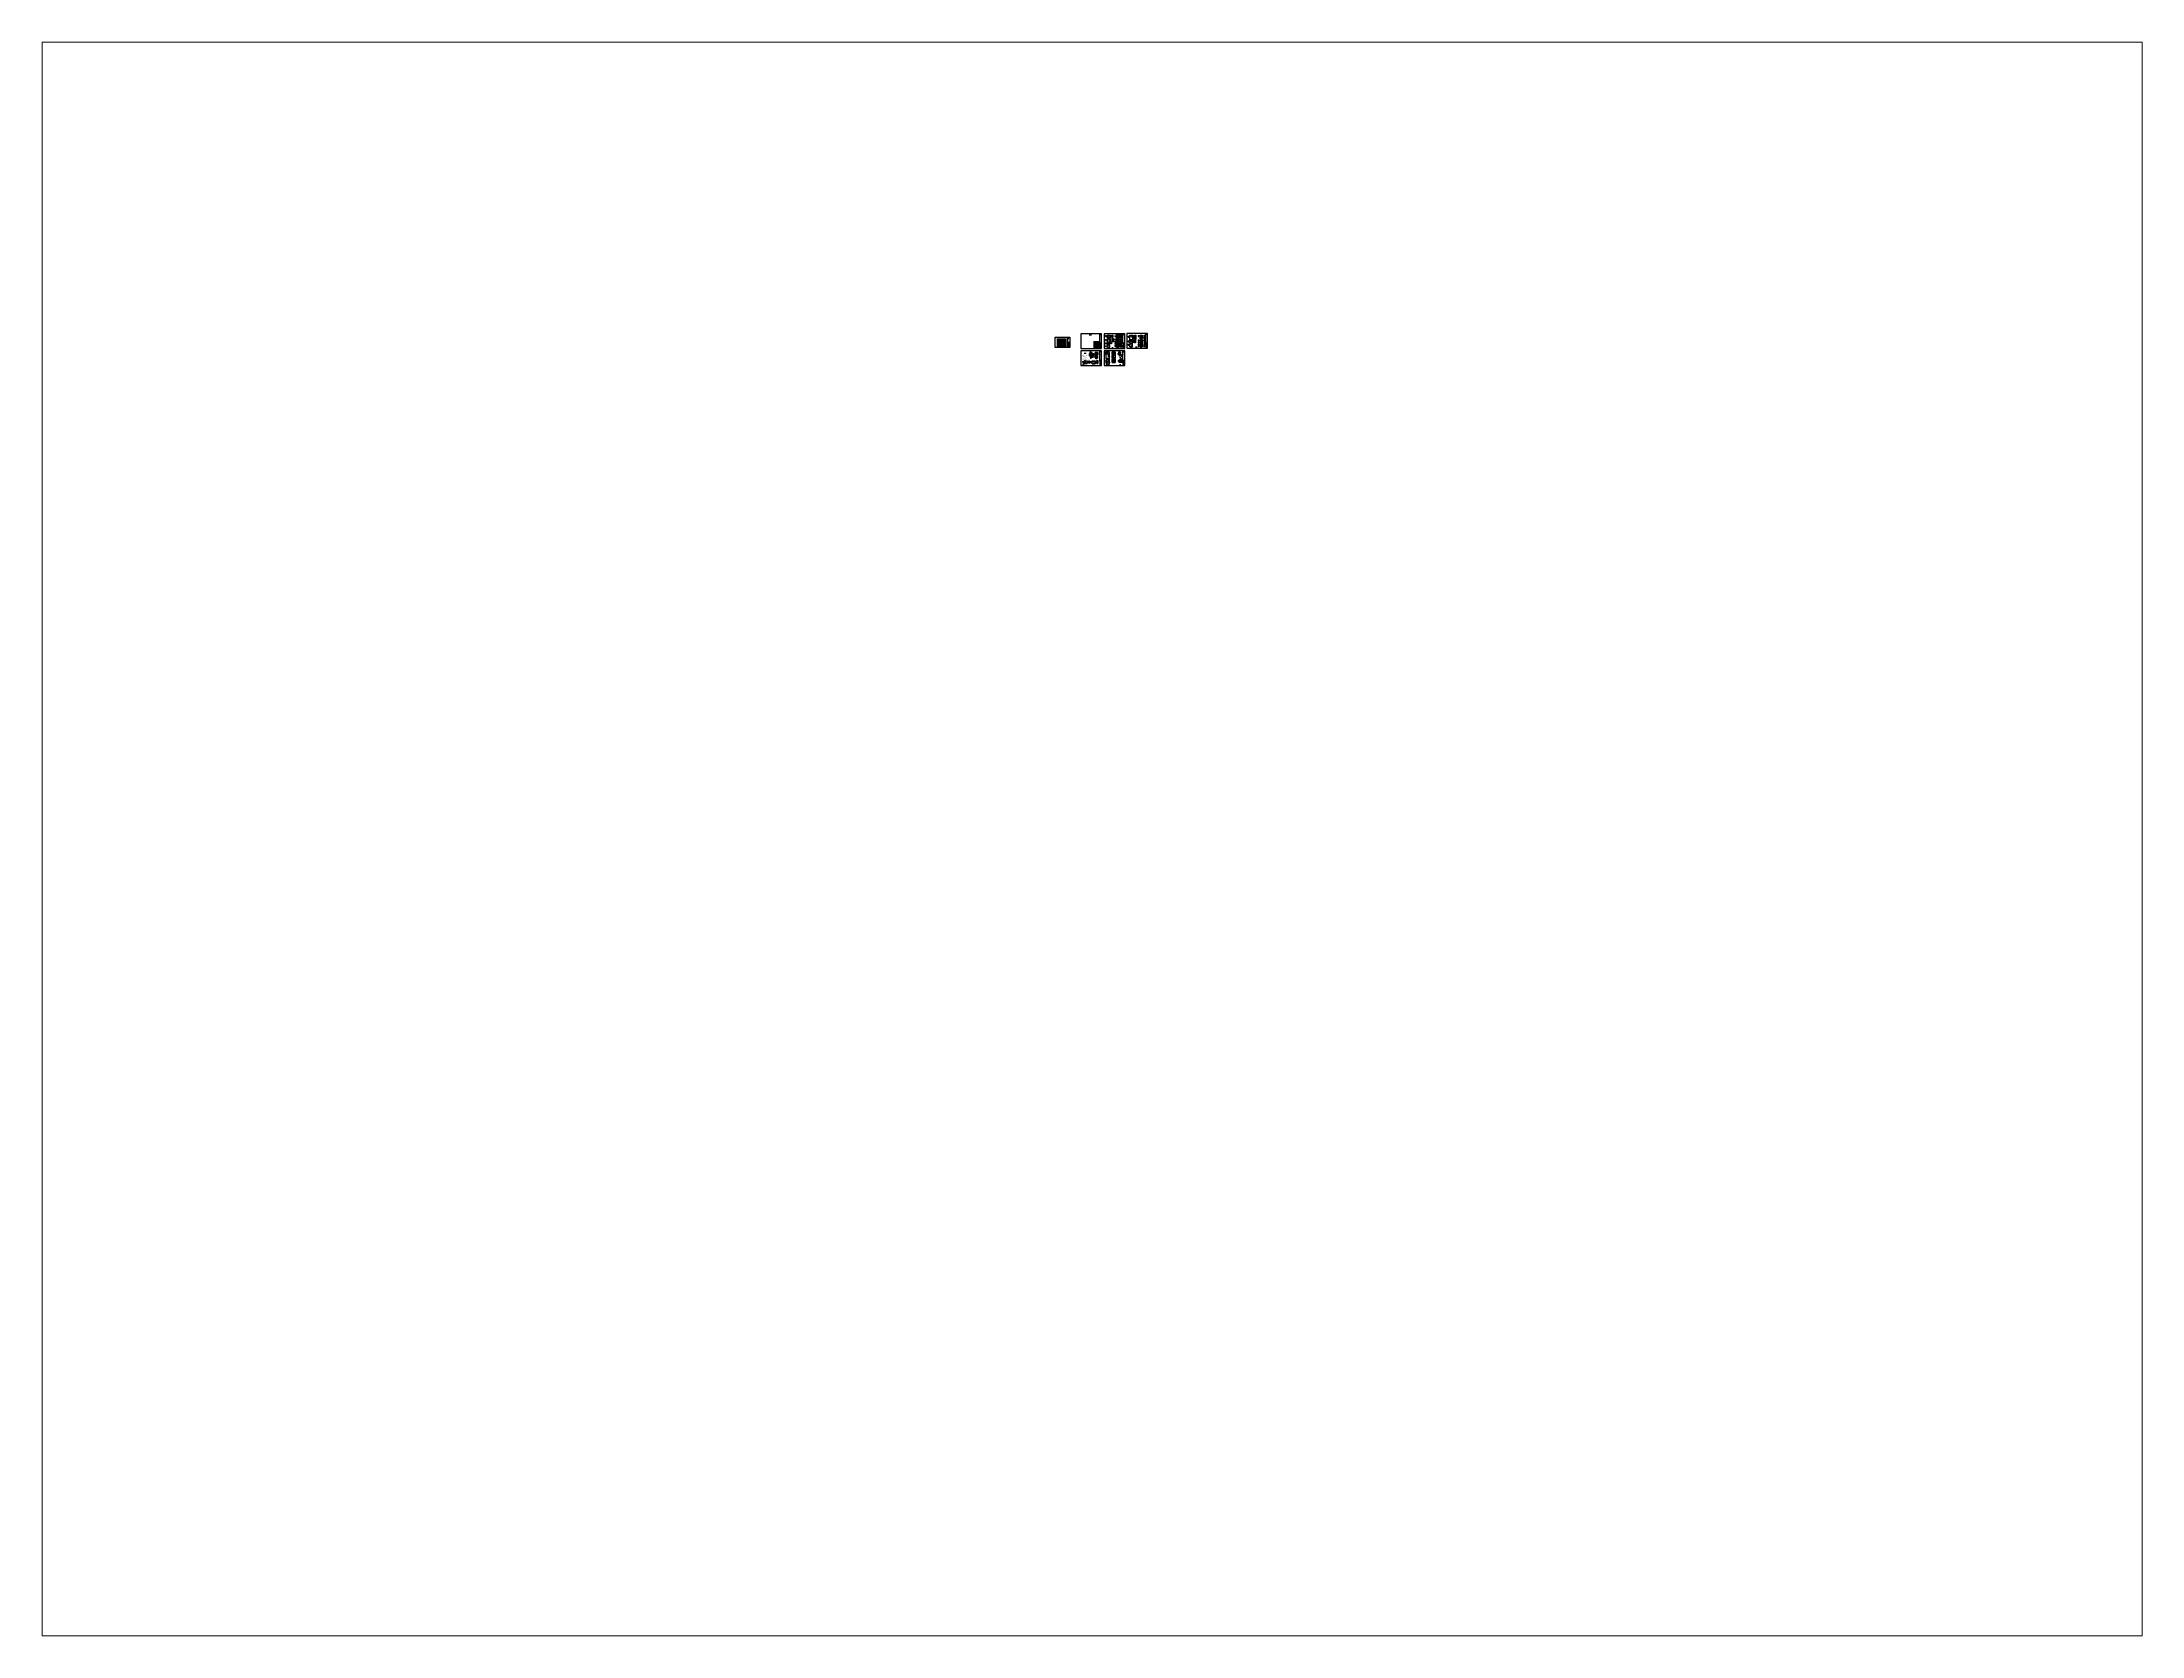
# Paper-space layout 'Layout1' of a CAD drawing. Extents: x 26 to 231, y 20 to 176.
# The model-space entities are those that its viewports show. They can reach past a viewport. Long polylines and large blocks are cut down to what shows.
import ezdxf
from ezdxf.enums import TextEntityAlignment as Align

# ---------------------------------------------------------------- set-up
doc = ezdxf.new("R2010")
doc.units = 0
doc.header["$LTSCALE"] = 1000
for name, pattern in [('__DASH', [0.35, 0.25, -0.1]), ('A_A-(1参照)125中右$0$A_A-105右屋顶$0$窗', [0]), ('ABOVE', [3, 1.8, -1.2]), ('ACAD_ISO04W100', [30.5, 24, -3, 0.5, -3]), ('CENTER2', [1.125, 0.75, -0.125, 0.125, -0.125]), ('CONTINOUS', [0]), ('DASH', [0.35, 0.25, -0.1]), ('DIVIDE', [1.25, 0.5, -0.25, 0, -0.25, 0, -0.25])]:
    doc.linetypes.add(name, pattern=pattern)
for name, color, linetype in [('0-电气', 3, 'Continuous'), ('A', 3, 'Continuous'), ('A-COLUMN', 2, 'Continuous'), ('A-PUB_HATCH', 8, 'Continuous'), ('A-WALL', 2, 'Continuous'), ('A-WINDOW', 4, 'Continuous'), ('AB', 1, 'Continuous'), ('AXIS', 3, 'Continuous'), ('AXIS_TEXT', 7, 'Continuous'), ('BD1', 7, 'Continuous'), ('BORDER', 7, 'Continuous'), ('C-人防处理', 61, 'Continuous'), ('C-人防处理文字', 84, 'Continuous'), ('c-说明文字', 7, 'Continuous'), ('CAT', 3, 'Continuous'), ('DIM-照明', 3, 'Continuous'), ('DIM_SYMB', 3, 'Continuous'), ('DOOR_FIRE_TEXT', 7, 'Continuous'), ('DOTE', 1, 'Continuous'), ('ECA_TK', 7, 'Continuous'), ('ELEMENT', 3, 'Continuous'), ('EQUIP', 3, 'Continuous'), ('EQUIP-动力', 3, 'Continuous'), ('EQUIP-安防', 3, 'Continuous'), ('EQUIP-插座', 3, 'Continuous'), ('EQUIP-消防', 3, 'Continuous'), ('EQUIP-照明', 3, 'Continuous'), ('EQUIP-箱柜', 3, 'Continuous'), ('EQUIP-通讯', 3, 'Continuous'), ('GDXT', 7, 'Continuous'), ('LWIRE', 30, 'Continuous'), ('MID', 7, 'Continuous'), ('PUB_DIM', 3, 'Continuous'), ('R_人防洗消集水坑', 32, 'Continuous'), ('RF-JSK', 9, 'Continuous'), ('RF-M', 4, 'Continuous'), ('RF-QT', 5, 'Continuous'), ('RFD-KK', 210, 'Continuous'), ('SIG_TEXT', 53, 'Continuous'), ('TEL_DIM', 3, 'Continuous'), ('TEL_LEAD', 3, 'Continuous'), ('TEL_SYMB', 3, 'Continuous'), ('TEL_TAB', 7, 'Continuous'), ('TEL_TEXT', 7, 'Continuous'), ('tk', 7, 'Continuous'), ('WALL', 2, 'Continuous'), ('WIRE-信号', 6, 'DASH'), ('WIRE-接地', 30, 'Ground'), ('WIRE-母线', 6, 'Continuous'), ('WIRE-电话', 1, 'DIVIDE'), ('WIRE-系统', 4, 'Continuous'), ('WIRE-通讯', 4, 'Continuous'), ('人防填充改', 8, 'Continuous'), ('人防电气套管', 6, 'Continuous'), ('打印', 4, 'Continuous'), ('桥架', 4, 'DASH'), ('电-表格', 132, 'Continuous'), ('电气', 3, 'Continuous'), ('系统字体', 3, 'Continuous')]:
    doc.layers.add(name, color=color, linetype=linetype)
doc.layers.add('HOLE', color=52, linetype='Continuous', lineweight=15)
doc.layers.add('RF-WZ', color=110, linetype='Continuous', lineweight=0)
doc.styles.add('82-电气', font='@tssdeng.shx', dxfattribs={"width": 0.7, "height": 3.5, "bigfont": '@tssdchn.shx'})
doc.styles.add('8B2_02', font='tssdeng.shx', dxfattribs={"width": 0.7, "bigfont": 'TSSDCHN.shx'})
doc.styles.add('_TCH_AXIS', font='COMPLEX', dxfattribs={"bigfont": 'GBCBIG'})
doc.styles.add('_TCH_DIM_T3', font='SIMPLEX', dxfattribs={"width": 0.705882, "bigfont": 'GBCBIG'})
doc.styles.add('_TCH_LABEL', font='COMPLEX', dxfattribs={"bigfont": 'GBCBIG'})
doc.styles.add('_TCH_WINDOW', font='SIMPLEX', dxfattribs={"height": 3.5, "bigfont": 'GBCBIG'})
doc.styles.add('_TEL_ATTDEF', font='GBENOR', dxfattribs={"width": 0.8, "height": 3, "bigfont": 'GBCBIG'})
doc.styles.add('_TEL_DIM', font='TSSDENG', dxfattribs={"width": 0.8, "height": 3.5, "bigfont": 'TSSDCHN'})
doc.styles.add('BZHZ', font='bzxw.shx', dxfattribs={"width": 0.8, "bigfont": 'bzhz.shx'})
doc.styles.add('CCDI_T0G_01', font='arial.ttf')
doc.styles.add('COMPLEX', font='COMPLEX')
doc.styles.add('DIM_FONT', font='SIMPLEX', dxfattribs={"width": 0.7, "bigfont": 'GBCBIG'})
doc.styles.add('HZ', font='')
doc.styles.add('mm', font='bzxw.shx', dxfattribs={"width": 0.8, "height": 400, "bigfont": 'bzhz.shx'})
doc.styles.get("Standard").update_dxf_attribs({"font": 'GBENOR', "bigfont": 'GBCBIG'})
doc.styles.add('SUNTXT', font='', dxfattribs={"height": 273})
doc.styles.add('TG_LINETYPE', font='TSSDENG', dxfattribs={"width": 0.8, "height": 3, "bigfont": 'TSSDCHN'})
doc.styles.add('TSSD_Rein', font='Tssdeng.shx', dxfattribs={"width": 0.7, "bigfont": 'hztxt.shx'})
doc.styles.add('tyad', font='swissk.ttf', dxfattribs={"height": 2.5})
doc.styles.add('TYDG_01', font='', dxfattribs={"width": 0.8})
doc.styles.add('TYDG_02', font='TSSDENG', dxfattribs={"width": 0.8, "bigfont": 'TSSDCHN'})
doc.styles.add('TYDG_03', font='simhei.ttf', dxfattribs={"width": 0.8})
doc.styles.add('XING', font='tssdeng.shx', dxfattribs={"width": 0.7, "height": 3, "bigfont": 'HZTXT.shx'})
doc.styles.add('图字6', font='')
doc.styles.add('宋体', font='bzxw.shx', dxfattribs={"width": 0.8, "bigfont": 'bzhz.shx'})
doc.styles.add('探索者', font='TSSDENG.shx', dxfattribs={"width": 0.8, "height": 350, "bigfont": 'TSSDCHN.shx'})
doc.styles.add('样式 1', font='', dxfattribs={"width": 0.9, "height": 0.85})
doc.styles.add('电气', font='tssdeng.shx', dxfattribs={"width": 0.8, "bigfont": 'tssdchn.shx'})
doc.styles.add('电气字体', font='TSSDENG', dxfattribs={"width": 0.8, "height": 250, "bigfont": 'TSSDCHN'})
doc.styles.add('黑体', font='simhei.ttf', dxfattribs={"height": 10})
doc.styles.add('黑体1_T3', font='simhei.ttf', dxfattribs={"width": 0.7})
doc.styles.get('HZ').set_extended_font_data('SimSun')
doc.styles.get('SUNTXT').set_extended_font_data('SimSun')
doc.styles.get('TYDG_01').set_extended_font_data('SimSun')
doc.styles.get('图字6').set_extended_font_data('SimSun')
doc.styles.get('样式 1').set_extended_font_data('SimSun')
doc.linetypes.add('Ground', pattern='A,0.75,-0.125,[135,sr.shx,S=0.1,R=0,X=-0.15,Y=0],0.125,-0.125', length=1.125)
doc.linetypes.add('TG_接地', pattern='A,0.75,0,["/",TG_LINETYPE,S=0.05,R=-8.594367,X=-0.1,Y=-0.045],0.65,-0.13,0.13,-0.13', length=2)
doc.dimstyles.new('_TCH_ARCH&&100', dxfattribs={"dimtxt": 350, "dimasz": 100, "dimexe": 250, "dimexo": 300, "dimgap": 100, "dimtad": 1, "dimdec": 0, "dimzin": 0, "dimdsep": 46, "dimtxsty": '黑体1_T3', "dimblk": 'ARCHTICK', "dimcen": 0.09, "dimclrt": 7, "dimazin": 2, "dimtfac": 1, "dimtdec": 0, "dimtix": 1, "dimtmove": 2, "dimatfit": 3, "dimldrblk": 'ARCHTICK', "dimfxl": 0, "dimtolj": 1, "dimtzin": 0, "dimarcsym": 0})
doc.dimstyles.new('_TCH_ARCH&&50', dxfattribs={"dimtxt": 148.75, "dimasz": 50, "dimexe": 125, "dimexo": 150, "dimgap": 50, "dimtad": 1, "dimdec": 0, "dimzin": 0, "dimdsep": 46, "dimtxsty": '_TCH_DIM_T3', "dimblk": 'ARCHTICK', "dimcen": 0.09, "dimclrt": 7, "dimazin": 2, "dimtfac": 1, "dimtdec": 0, "dimtix": 1, "dimtmove": 2, "dimatfit": 3, "dimfxl": 0, "dimtolj": 1, "dimtzin": 0, "dimarcsym": 0})
doc.dimstyles.new('DIMN200', dxfattribs={"dimscale": 2, "dimtxt": 300, "dimasz": 200, "dimexe": 250, "dimexo": 300, "dimgap": 150, "dimtad": 1, "dimdec": 0, "dimzin": 0, "dimdsep": 46, "dimtxsty": 'DIM_FONT', "dimblk": 'ARCHTICK', "dimcen": 0.09, "dimclrt": 7, "dimazin": 2, "dimtfac": 1, "dimtdec": 0, "dimtix": 1, "dimtmove": 2, "dimatfit": 3, "dimfxl": 0, "dimtolj": 1, "dimtzin": 0, "dimarcsym": 0})
doc.dimstyles.get("Standard").update_dxf_attribs({"dimscale": 100, "dimtxt": 3.5, "dimasz": 1, "dimexe": 2.5, "dimexo": 3, "dimgap": 1.5, "dimtad": 1, "dimdec": 0, "dimzin": 0, "dimdsep": 46, "dimtxsty": 'Standard', "dimblk": 'ARCHTICK', "dimcen": 0.09, "dimadec": 0, "dimazin": 0, "dimtfac": 1, "dimtdec": 0, "dimtix": 1, "dimtmove": 2, "dimatfit": 3, "dimfxl": 0, "dimtolj": 1, "dimtzin": 0, "dimarcsym": 0})
pattern_1 = [(45, (1011.0306, -2561.273), (-2.1213203, 2.1213203), [])]

# ---------------------------------------------------------------- blocks, each defined once
blk = doc.blocks.new('dzjc')
at = {"layer": '桥架', "color": 2, "ltscale": 3}
for p, q in [((140, 140), (-140, 140)), ((140, 0), (-140, 0)), ((3, 69), (-47, 20))]:
    blk.add_line(p, q, dxfattribs=at)
at = {"layer": '桥架', "color": 2, "ltscale": 3, "const_width": 70}
blk.add_lwpolyline([(-22, 44, 1), (28, 94, 1)], format="xyb", close=True, dxfattribs=at)
at = {"layer": '桥架', "color": 2, "ltscale": 3}
blk.add_lwpolyline([(28, 94, 0, 0, 0), (246, 313, 35, 0, 0), (340, 406, 0, 0, 0)], format="xyseb", dxfattribs=at)
for centre in [(-140, 70), (140, 70)]:
    blk.add_circle(centre, 70, dxfattribs=at)
blk = doc.blocks.new('321')
at = {"color": 2}
blk.add_line((48, -172), (-62, -62), dxfattribs=at)
blk.add_lwpolyline([(62, 62, 0, 0, 0), (338, 338, 44.1, 0, 0), (456, 456, 0, 0, 0)], format="xyseb", dxfattribs=at)
at = {"color": 2, "const_width": 4.41}
for points in [[(89, -131), (6, -214)], [(100, -170), (45, -224)], [(111, -209), (85, -235)]]:
    blk.add_lwpolyline(points, dxfattribs=at)
at = {"color": 2}
blk.add_circle((0, 0), 88.2, dxfattribs=at)
blk = doc.blocks.new('_ArchTick')
at = {"color": 0, "linetype": 'ByBlock', "const_width": 0.4}
blk.add_lwpolyline([(-0.5, -0.5), (0.5, 0.5)], dxfattribs=at)
blk = doc.blocks.new('*D59')
at = {"layer": 'AXIS', "color": 0}
for p, q in [((1843809, 969056), (1843171, 969056)), ((1843809, 965182), (1843171, 965182))]:
    blk.add_line(p, q, dxfattribs=at)
at = {"layer": 'AXIS', "color": 0, "lineweight": -2}
blk.add_line((1843421, 965182), (1843421, 969056), dxfattribs=at)
at = {"layer": 'Defpoints', "color": 0}
for p in [(1843421, 969056), (1844109, 969056), (1844109, 965182)]:
    blk.add_point(p, dxfattribs=at)
at = {"layer": 'AXIS', "color": 0, "lineweight": -2, "xscale": 200, "yscale": 200, "zscale": 200}
for p, rotation in [((1843421, 969056), 90), ((1843421, 965182), 270)]:
    blk.add_blockref('_ArchTick', p, dxfattribs=dict(at, rotation=rotation))
at = {"layer": 'AXIS', "color": 7, "lineweight": -3, "insert": (1843121, 967119), "char_height": 300, "attachment_point": 5, "rotation": 90, "style": 'DIM_FONT'}
blk.add_mtext('\\A1;1650', dxfattribs=at)
blk = doc.blocks.new('*D60')
at = {"layer": 'AXIS', "color": 0, "lineweight": -2}
for p, q in [((1843809, 965182), (1843171, 965182)), ((1843809, 964882), (1843171, 964882)), ((1843421, 965182), (1843421, 965382)), ((1843421, 965182), (1843421, 964882)), ((1843421, 964882), (1843421, 964682))]:
    blk.add_line(p, q, dxfattribs=at)
at = {"layer": 'Defpoints', "color": 0}
for p in [(1843421, 964882), (1844109, 965182), (1844109, 964882)]:
    blk.add_point(p, dxfattribs=at)
at = {"layer": 'AXIS', "color": 0, "lineweight": -2, "xscale": 200, "yscale": 200, "zscale": 200}
for p, rotation in [((1843421, 965182), 270), ((1843421, 964882), 90)]:
    blk.add_blockref('_ArchTick', p, dxfattribs=dict(at, rotation=rotation))
at = {"layer": 'AXIS', "color": 7, "lineweight": -3, "insert": (1843121, 965032), "char_height": 300, "attachment_point": 5, "rotation": 90, "style": 'DIM_FONT'}
blk.add_mtext('\\A1;300', dxfattribs=at)
blk = doc.blocks.new('*D61')
at = {"layer": 'AXIS', "color": 0, "lineweight": -2}
for p, q in [((1846827, 955845), (1846827, 956418)), ((1849055, 956168), (1846827, 956168)), ((1849055, 955845), (1849055, 956418))]:
    blk.add_line(p, q, dxfattribs=at)
at = {"layer": 'Defpoints', "color": 0}
for p in [(1846827, 956168), (1846827, 955545), (1849055, 955545)]:
    blk.add_point(p, dxfattribs=at)
at = {"layer": 'AXIS', "color": 0, "lineweight": -2, "xscale": 200, "yscale": 200, "zscale": 200, "rotation": 180}
blk.add_blockref('_ArchTick', (1846827, 956168), dxfattribs=at)
at = {"layer": 'AXIS', "color": 0, "lineweight": -2, "xscale": 200, "yscale": 200, "zscale": 200}
blk.add_blockref('_ArchTick', (1849055, 956168), dxfattribs=at)
at = {"layer": 'AXIS', "color": 7, "lineweight": -3, "insert": (1847941, 956468), "char_height": 300, "attachment_point": 5, "style": 'DIM_FONT'}
blk.add_mtext('\\A1;900', dxfattribs=at)
blk = doc.blocks.new('*D62')
at = {"layer": 'AXIS', "color": 0}
for p, q in [((1844017, 955034), (1843537, 955034)), ((1844017, 951585), (1843537, 951585))]:
    blk.add_line(p, q, dxfattribs=at)
at = {"layer": 'AXIS', "color": 0, "lineweight": -2}
blk.add_line((1843787, 955034), (1843787, 951585), dxfattribs=at)
at = {"layer": 'Defpoints', "color": 0}
for p in [(1843787, 951585), (1844317, 955034), (1844317, 951585)]:
    blk.add_point(p, dxfattribs=at)
at = {"layer": 'AXIS', "color": 0, "lineweight": -2, "xscale": 200, "yscale": 200, "zscale": 200}
for p, rotation in [((1843787, 955034), 90), ((1843787, 951585), 270)]:
    blk.add_blockref('_ArchTick', p, dxfattribs=dict(at, rotation=rotation))
at = {"layer": 'AXIS', "color": 7, "lineweight": -3, "insert": (1843487, 953309), "char_height": 300, "attachment_point": 5, "rotation": 90, "style": 'DIM_FONT'}
blk.add_mtext('\\A1;1650', dxfattribs=at)
blk = doc.blocks.new('PDX')
at = {"layer": '桥架', "color": 2, "linetype": 'ByBlock', "ltscale": 3}
for p, q in [((2698235, 128417), (2698164, 128346)), ((2698289, 128221), (2698165, 128346))]:
    blk.add_line(p, q, dxfattribs=at)
at = {"layer": '桥架', "color": 2, "linetype": 'ByBlock', "ltscale": 3, "const_width": 100}
blk.add_lwpolyline([(2698200, 128381, 1), (2698270, 128452, 1)], format="xyb", close=True, dxfattribs=at)
at = {"layer": '桥架', "color": 2, "linetype": 'ByBlock', "ltscale": 3, "const_width": 5}
for points in [[(2698336, 128268), (2698242, 128174)], [(2698349, 128224), (2698287, 128162)], [(2698361, 128180), (2698332, 128150)]]:
    blk.add_lwpolyline(points, dxfattribs=at)
at = {"layer": '桥架', "color": 2, "linetype": 'ByBlock', "ltscale": 3}
blk.add_lwpolyline([(2698270, 128452, 0, 0, 0), (2698583, 128765, 50, 0, 0), (2698716, 128898, 0, 0, 0)], format="xyseb", dxfattribs=at)
blk = doc.blocks.new('*D63')
at = {"layer": 'Defpoints', "color": 0}
for p in [(1842566, 958885), (1843151, 958885), (1843151, 951285)]:
    blk.add_point(p, dxfattribs=at)
at = {"layer": 'TEL_DIM', "color": 0, "lineweight": -2}
for p, q in [((1842851, 958885), (1842316, 958885)), ((1842851, 951285), (1842316, 951285)), ((1842566, 951285), (1842566, 958885))]:
    blk.add_line(p, q, dxfattribs=at)
at = {"layer": 'TEL_DIM', "color": 0, "lineweight": -2, "xscale": 100, "yscale": 100, "zscale": 100}
for p, rotation in [((1842566, 958885), 90), ((1842566, 951285), 270)]:
    blk.add_blockref('_ArchTick', p, dxfattribs=dict(at, rotation=rotation))
at = {"layer": 'TEL_DIM', "color": 7, "insert": (1842290, 955085), "char_height": 350, "attachment_point": 5, "rotation": 90, "style": '黑体1_T3'}
blk.add_mtext('\\A1;3900', dxfattribs=at)
blk = doc.blocks.new('*D64')
at = {"layer": 'Defpoints', "color": 0}
for p in [(1842246, 972482), (1842949, 972482), (1842949, 964882)]:
    blk.add_point(p, dxfattribs=at)
at = {"layer": 'TEL_DIM', "color": 0, "lineweight": -2}
for p, q in [((1842649, 972482), (1841996, 972482)), ((1842649, 964882), (1841996, 964882)), ((1842246, 964882), (1842246, 972482))]:
    blk.add_line(p, q, dxfattribs=at)
at = {"layer": 'TEL_DIM', "color": 0, "lineweight": -2, "xscale": 100, "yscale": 100, "zscale": 100}
for p, rotation in [((1842246, 972482), 90), ((1842246, 964882), 270)]:
    blk.add_blockref('_ArchTick', p, dxfattribs=dict(at, rotation=rotation))
at = {"layer": 'TEL_DIM', "color": 7, "insert": (1841969, 968682), "char_height": 350, "attachment_point": 5, "rotation": 90, "style": '黑体1_T3'}
blk.add_mtext('\\A1;3900', dxfattribs=at)
blk = doc.blocks.new('$equip$00002703')
for p, q in [((-1, 1), (-1, 0)), ((1, 1), (-1, 1)), ((-1, 0), (1, 0)), ((1, 0), (1, 1))]:
    blk.add_line(p, q)
at = {"const_width": 0.04}
blk.add_lwpolyline([(-1, 1), (-1, 0), (1, 0), (1, 1), (-1, 1), (-1, 0)], dxfattribs=at)
for p in [(-1, 0), (0, 1), (0, 0), (1, 0)]:
    blk.add_point(p)
at = {"color": 7}
blk.add_attdef('$TEXT$', text='', height=0.5, dxfattribs=at).set_placement((0, 0), align=Align.MIDDLE_CENTER)
at = {"color": 7, "style": '_TEL_DIM', "flags": 1}
for tag in ['A', 'REMARK']:
    blk.add_attdef(tag, text='', height=0.00002, dxfattribs=at).set_placement((0, 0), align=Align.MIDDLE_CENTER)
blk = doc.blocks.new('10B_A1E图框')
h = blk.add_hatch(color=256)
h.paths.add_polyline_path([(786, 559), (786, 561, -8.823966), (790, 561), (790, 559, 11.333343)])
h.paths.add_polyline_path([(782, 571), (784, 571, -0.711417), (792, 571), (795, 571, 0.79114)], flags=17)
h.paths.add_polyline_path([(781, 570, 1.071858), (795, 570)], flags=17)
h.paths.add_polyline_path([(792, 568, -0.701619), (784, 568)], flags=16)
for p, q in [((765, 184), (765, 584)), ((765, 184), (765, 584)), ((765, 184), (765, 584)), ((781, 570), (795, 570)), ((784, 568), (792, 568))]:
    blk.add_line(p, q)
at = {"const_width": 0.5}
blk.add_lwpolyline([(831, 458), (765, 458)], dxfattribs=at)
blk.add_lwpolyline([(831, 458), (765, 458)], dxfattribs=at)
for radius, start, end in [(10.9, 280.13244, 259.96265), (8.52, 282.99261, 257.13015), (6.69, 176.02725, 3.97275), (6.69, 13.30217, 166.69783), (4.69, 19.14259, 160.85741), (4.69, 199.89154, 340.10846)]:
    blk.add_arc((788, 570), radius, start, end)
at = {"layer": 'ECA_TK'}
for p, q in [((765, 221), (831, 221)), ((765, 212), (831, 212)), ((765, 203), (831, 203)), ((765, 186), (831, 186)), ((765, 177), (831, 177)), ((765, 169), (831, 169)), ((765, 160), (831, 160)), ((765, 151), (831, 151)), ((765, 143), (831, 143)), ((765, 134), (831, 134)), ((765, 125), (831, 125)), ((765, 105), (831, 105)), ((765, 85), (831, 85)), ((831, 57), (765, 57)), ((831, 48), (765, 48)), ((831, 40), (765, 40)), ((831, 31), (765, 31)), ((780, 195), (780, 221)), ((780, 10), (780, 125)), ((788, 125), (788, 195)), ((797, 221), (797, 195)), ((805, 195), (805, 125)), ((812, 195), (812, 221))]:
    blk.add_line(p, q, dxfattribs=at)
blk.add_lwpolyline([(0, 0), (841, 0), (841, 594), (0, 594)], close=True, dxfattribs=at)
at = {"layer": 'ECA_TK', "const_width": 0.8}
blk.add_lwpolyline([(831, 10), (831, 584), (18, 584), (18, 10)], close=True, dxfattribs=at)
at = {"layer": 'ECA_TK'}
for points, const_width in [([(765, 10), (765, 584)], 0.8), ([(765, 458), (831, 458)], 0.5), ([(765, 449), (831, 449)], 0.5), ([(765, 273), (831, 273)], 0.5), ([(765, 229), (831, 229)], 0.5), ([(765, 195), (831, 195)], 0.5), ([(831, 66), (765, 66)], 0.5)]:
    blk.add_lwpolyline(points, dxfattribs=dict(at, const_width=const_width))
for s, height, style, p in [('网', 2.18, 'SUNTXT', (776, 542)), ('址', 2.18, 'SUNTXT', (776, 538)), ('邮', 2.18, 'SUNTXT', (780, 542)), ('编', 2.18, 'SUNTXT', (780, 538)), ('传', 2.18, 'SUNTXT', (784, 542)), ('真', 2.18, 'SUNTXT', (784, 538)), ('电', 2.18, 'SUNTXT', (789, 542)), ('话', 2.18, 'SUNTXT', (788, 538)), ('地', 2.18, 'SUNTXT', (793, 542)), ('址', 2.18, 'SUNTXT', (793, 538)), ('济', 2.18, 'SUNTXT', (793, 531)), ('南', 2.18, 'SUNTXT', (793, 528)), ('市', 2.18, 'SUNTXT', (793, 525)), ('高', 2.18, 'SUNTXT', (793, 522)), ('新', 2.18, 'SUNTXT', (793, 519)), ('区', 2.18, 'SUNTXT', (793, 516)), ('舜', 2.18, 'SUNTXT', (793, 513)), ('华', 2.18, 'SUNTXT', (793, 510)), ('路', 2.18, 'SUNTXT', (793, 507)), ('2', 2.18, 'SUNTXT', (793, 504)), ('号', 2.18, 'SUNTXT', (793, 492)), ('舜', 2.18, 'SUNTXT', (793, 489)), ('泰', 2.18, 'SUNTXT', (793, 486)), ('广', 2.18, 'SUNTXT', (793, 483)), ('场', 2.18, 'SUNTXT', (793, 480)), ('11', 2.18, 'SUNTXT', (793, 477)), ('号', 2.18, 'SUNTXT', (793, 474)), ('楼', 2.18, 'SUNTXT', (793, 471)), ('0', 2.18, 'SUNTXT', (793, 501)), ('0', 2.18, 'SUNTXT', (793, 498)), ('0', 2.18, 'SUNTXT', (793, 495)), ('圆', 5, '黑体', (806, 545)), ('设', 5, '黑体', (806, 537)), ('计', 5, '黑体', (806, 528)), ('集', 5, '黑体', (806, 520)), ('有', 5, '黑体', (806, 503)), ('公', 5, '黑体', (806, 486)), ('同', 5, '黑体', (806, 554)), ('团', 5, '黑体', (806, 511)), ('限', 5, '黑体', (806, 494)), ('司', 5, '黑体', (806, 477))]:
    blk.add_text(s, height=height, dxfattribs=dict(style=style)).set_placement(p)
at = {"style": 'tyad', "oblique": 10}
blk.add_text('TYDG', height=5.5, dxfattribs=at).set_placement((776, 550))
at = {"style": 'CCDI_T0G_01', "width": 1.25}
blk.add_text('TONGYUAN DESIGN GROUP CO.,LTD.', height=2.6, rotation=270, dxfattribs=at).set_placement((816, 559))
at = {"char_height": 2.18, "width": 39.18, "attachment_point": 1, "rotation": 270, "style": 'SUNTXT'}
for s, insert in [('：{\\fArial|b0|i0|c134|p32;www}.{\\fArial|b0|i0|c134|p32;tyjt}.{\\fArial|b0|i0|c134|p32;net\\fArial|b0|i0|c0|p32;}', (779, 536)), ('：250101', (783, 536)), ('：0531-66770007', (787, 536)), ('：0531-66770002', (791, 536)), ('：', (796, 536))]:
    blk.add_mtext(s, dxfattribs=dict(at, insert=insert))
at = {"layer": 'ECA_TK', "style": 'SUNTXT'}
for s, p in [('备注：', (767, 442)), ('查、消防等主管部门批准后方可生效。', (767, 428)), ('除注明者外，标高以米（m）为单位，', (767, 414)), ('其余以毫米（mm）为单位。', (767, 407)), ('各专业图纸，如有疑问，请及时与设', (767, 393)), ('计师联系。', (767, 386)), ('所有设计变更须征得设计师同意。', (767, 372)), ('    1、本图纸须经规划、施工图审', (767, 435)), ('    2、图中所有尺寸均以标注为准，', (767, 421)), ('    3、使用本图纸时，请同时参照', (767, 400)), ('    4、施工单位不得随意变更图纸，', (767, 379))]:
    blk.add_text(s, height=2.73, dxfattribs=at).set_placement(p)
at = {"layer": 'ECA_TK', "linetype": 'Continuous', "style": 'SUNTXT'}
for s, height, p in [('给排水', 2.73, (767, 197)), ('工程设计证书编号（甲级）', 2.73, (768, 452)), ('注册建筑师/注册结构师   资质章', 2.73, (768, 267)), ('会签', 2.73, (768, 223)), ('建筑', 2.73, (768, 215)), ('暖通', 2.73, (768, 206)), ('审    定', 2.73, (768, 189)), ('项目负责', 2.73, (768, 180)), ('专业负责', 2.73, (768, 171)), ('审    核', 2.73, (768, 163)), ('校    核', 2.73, (768, 154)), ('方案设计', 2.73, (768, 145)), ('设    计', 2.73, (768, 137)), ('制    图', 2.73, (768, 128)), ('工号', 2.73, (768, 60)), ('图号', 2.73, (768, 51)), ('日期', 2.73, (768, 43)), ('版本', 2.73, (768, 34)), ('建', 2.73, (771, 120)), ('设', 2.73, (771, 116)), ('单', 2.73, (771, 112)), ('位', 2.73, (771, 108)), ('工', 2.73, (771, 100)), ('程', 2.73, (771, 96)), ('名', 2.73, (771, 92)), ('称', 2.73, (771, 88)), ('图', 2.73, (771, 77)), ('名', 2.73, (771, 69)), ('条', 2.73, (771, 22)), ('码', 2.73, (771, 17)), ('结构', 2.73, (801, 215)), ('强电', 2.73, (801, 206)), ('弱电', 2.73, (801, 197)), ('A137014463', 2.05, (813, 452))]:
    blk.add_text(s, height=height, dxfattribs=at).set_placement(p)
blk = doc.blocks.new('$equip_U$00000268(QXJ-1FY)')
at = {"const_width": 0.06}
blk.add_lwpolyline([(-1, 0), (1, 0), (1, 1), (-1, 1)], close=True, dxfattribs=at)
for p in [(-1, 0), (0, 1), (0, 0), (1, 0)]:
    blk.add_point(p)
at = {"color": 7, "style": '_TCH_LABEL'}
blk.add_attdef('$TEXT$', text='', height=0.36, dxfattribs=at).set_placement((0, 0), align=Align.MIDDLE_CENTER)
at = {"color": 7, "style": '_TCH_LABEL', "flags": 1}
blk.add_attdef('A', text='', height=0.000025, dxfattribs=at).set_placement((0, 0), align=Align.MIDDLE_CENTER)
blk = doc.blocks.new('$equip$00001962')
for p in [(0, 0), (1, 1)]:
    blk.add_line(p, (1, 1))
blk.add_circle((0, 0), 0.208)
blk.add_point((0, 0))
blk.add_point((0, 0))
blk.add_point((0, 0))
blk.add_point((0, 0))
at = {"layer": 'TEL_TEXT', "style": '_TEL_DIM', "flags": 1}
blk.add_attdef('A', text='', height=0.00002, dxfattribs=at).set_placement((0, 0), align=Align.MIDDLE_CENTER)
blk = doc.blocks.new('$equip$00001963')
for p in [(0, 0), (1, 1), (1, 1)]:
    blk.add_line(p, (1, 1))
blk.add_circle((0, 0), 0.208)
blk.add_point((0, 0))
blk.add_point((0, 0))
blk.add_point((0, 0))
blk.add_point((0, 0))
at = {"layer": 'TEL_TEXT', "style": '_TEL_DIM', "flags": 1}
blk.add_attdef('A', text='', height=0.00002, dxfattribs=at).set_placement((0, 0), align=Align.MIDDLE_CENTER)
blk = doc.blocks.new('$equip$00002700')
for p, q in [((-1, 1), (-1, 0)), ((1, 1), (-1, 1)), ((-1, 0), (1, 0)), ((1, 0), (1, 1))]:
    blk.add_line(p, q)
at = {"const_width": 0.04}
blk.add_lwpolyline([(-1, 1), (-1, 0), (1, 0), (1, 1), (-1, 1), (-1, 0)], dxfattribs=at)
for p in [(-1, 0), (0, 1), (0, 0), (1, 0)]:
    blk.add_point(p)
at = {"color": 7}
blk.add_attdef('$TEXT$', text='', height=0.5, dxfattribs=at).set_placement((0, 0), align=Align.MIDDLE_CENTER)
at = {"color": 7, "style": '_TEL_DIM', "flags": 1}
for tag in ['A', 'REMARK']:
    blk.add_attdef(tag, text='', height=0.00002, dxfattribs=at).set_placement((0, 0), align=Align.MIDDLE_CENTER)
blk = doc.blocks.new('$equip$00002698')
for p, q in [((-1, 1), (-1, 0)), ((1, 1), (-1, 1)), ((-1, 0), (1, 0)), ((1, 0), (1, 1))]:
    blk.add_line(p, q)
at = {"const_width": 0.04}
blk.add_lwpolyline([(-1, 1), (-1, 0), (1, 0), (1, 1), (-1, 1), (-1, 0)], dxfattribs=at)
for p in [(-1, 0), (0, 1), (0, 0), (1, 0)]:
    blk.add_point(p)
at = {"color": 7}
blk.add_attdef('$TEXT$', text='', height=0.5, dxfattribs=at).set_placement((0, 0), align=Align.MIDDLE_CENTER)
at = {"color": 7, "style": '_TEL_DIM', "flags": 1}
for tag in ['A', 'REMARK']:
    blk.add_attdef(tag, text='', height=0.00002, dxfattribs=at).set_placement((0, 0), align=Align.MIDDLE_CENTER)
blk = doc.blocks.new('$equip$00001159')
for p, q in [((-1.2, 0.25), (-1.2, -0.25)), ((-1.2, 0), (1.2, 0)), ((1.2, 0.25), (1.2, -0.25))]:
    blk.add_line(p, q)
at = {"const_width": 0.14}
blk.add_lwpolyline([(-1.2, 0), (1.2, 0)], dxfattribs=at)
at = {"layer": 'EQUIP-照明'}
for p in [(-1.2, 0), (0, 0), (1.2, 0)]:
    blk.add_point(p, dxfattribs=at)
at = {"layer": 'EQUIP-照明', "flags": 9}
blk.add_attdef('A', (0, 0), '', height=0.00002, dxfattribs=at)
blk = doc.blocks.new('$equip$00001867')
for p, q in [((0, 0), (0, 1)), ((0, 1), (0, 0)), ((0, 0), (0, 0)), ((0, 0), (0, 0))]:
    blk.add_line(p, q)
for p in [(0, 1), (0, 1), (0, 0), (0, 0), (0, 0)]:
    blk.add_point(p)
at = {"color": 7, "style": '_TEL_DIM'}
blk.add_attdef('$TEXT$', text='', height=0.4, dxfattribs=at).set_placement((0, 1), align=Align.MIDDLE_CENTER)
at = {"color": 7, "style": '_TEL_DIM', "flags": 1}
blk.add_attdef('A', text='', height=0.00002, dxfattribs=at).set_placement((0, 0), align=Align.MIDDLE_CENTER)
blk = doc.blocks.new('通风方式灯箱')
at = {"layer": 'EQUIP-安防'}
for p, q in [((-280, 61), (-156, -62)), ((-265, -45), (-156, 62)), ((-62, 61), (63, -62)), ((0, 0), (-61, -61)), ((0, 0), (63, 62)), ((0, 0), (63, -62)), ((155, 61), (280, -62)), ((171, -45), (280, 62)), ((-264, -45), (-280, -61)), ((-265, -45), (-265, -45)), ((-46, -46), (-61, -61)), ((-46, -46), (-46, -46)), ((-35, -80), (22, -22)), ((-2, -87), (43, -42)), ((172, -45), (156, -61)), ((171, -45), (171, -45))]:
    blk.add_line(p, q, dxfattribs=at)
at = {"layer": 'EQUIP-安防', "const_width": 22.8}
blk.add_lwpolyline([(-370, -123), (361, -123), (361, 123), (-370, 123), (-370, -133)], dxfattribs=at)
at = {"layer": 'EQUIP-安防'}
for centre, start, end in [((-217, 0), 0, 180), ((-217, 0), 180, 360), ((1, 0), 0, 180), ((1, 0), 180, 360), ((218, 0), 0, 180), ((218, 0), 180, 360), ((1, 0), 224.6186284, 315.1351718)]:
    blk.add_arc(centre, 87.4, start, end, dxfattribs=at)
blk = doc.blocks.new('$equip_U$00000071(TT)')
for p in [(-0.4, 0.3), (-0.4, 0.1), (-0.4, 0), (0, 0.3), (0, 0), (0.4, 0.3), (0.4, 0.1), (0.4, 0)]:
    blk.add_point(p)
at = {"color": 84, "linetype": 'Continuous', "xscale": 0.001104914045168183, "yscale": 0.001104914045168183, "zscale": 0.001104914045168183, "rotation": 180}
blk.add_blockref('通风方式灯箱', (0, 0.1), dxfattribs=at)
at = {"color": 7, "style": '_TEL_DIM', "flags": 1}
for tag in ['A', 'REMARK']:
    blk.add_attdef(tag, text='', height=0.0000111, dxfattribs=at).set_placement((0, 0), align=Align.MIDDLE_CENTER)
blk = doc.blocks.new('$equip_U$00000075(TT)')
for p in [(-1, 0), (0, 0), (0, 0), (1, 0), (0, 0)]:
    blk.add_point(p)
at = {"xscale": 1.5, "yscale": 1.5, "zscale": 1.5, "rotation": 180}
blk.add_blockref('$equip_U$00000071(TT)', (0, 0), dxfattribs=at)
at = {"color": 7, "style": '_TEL_DIM', "flags": 1}
for tag in ['A', 'REMARK']:
    blk.add_attdef(tag, text='', height=0.0000167, dxfattribs=at).set_placement((0, 0), align=Align.MIDDLE_CENTER)
blk = doc.blocks.new('$equip$00001490')
at = {"color": 0}
for q in [(0, 1), (0, 0), (0, 0)]:
    blk.add_line((0, 0), q, dxfattribs=at)
blk.add_arc((0, 0), 0.5, 0, 180, dxfattribs=at)
for p in [(0, 1), (0, 0), (0, 0), (0, 0)]:
    blk.add_point(p)
at = {"flags": 9}
blk.add_attdef('A', (0, 0), '', height=0.00002, dxfattribs=at)
blk = doc.blocks.new('$equip$00002601')
for p, q in [((-1, -1), (-1, 0)), ((-1, 0), (1, -1)), ((1, 0), (-1, -1)), ((0, -1), (0, 0)), ((1, 0), (1, -1))]:
    blk.add_line(p, q)
blk.add_circle((0, 0), 0.25)
for p in [(0, 0), (0, 0), (0, 0), (-1, -1), (1, -1)]:
    blk.add_point(p)
at = {"color": 7, "style": '_TEL_DIM'}
blk.add_attdef('$TEXT$', text='', height=0.3, dxfattribs=at).set_placement((0, 0), align=Align.MIDDLE_CENTER)
at = {"color": 7, "style": '_TEL_DIM', "flags": 1}
blk.add_attdef('A', text='', height=0.00002, dxfattribs=at).set_placement((0, 0), align=Align.MIDDLE_CENTER)
blk = doc.blocks.new('$equip$00002708')
for p, q in [((-1, 1), (-1, 0)), ((1, 1), (-1, 1)), ((-1, 0), (1, 0)), ((1, 0), (1, 1))]:
    blk.add_line(p, q)
at = {"const_width": 0.04}
blk.add_lwpolyline([(-1, 1), (-1, 0), (1, 0), (1, 1), (-1, 1), (-1, 0)], dxfattribs=at)
for p in [(-1, 0), (0, 1), (0, 0), (1, 0)]:
    blk.add_point(p)
at = {"color": 7}
blk.add_attdef('$TEXT$', text='', height=0.5, dxfattribs=at).set_placement((0, 0), align=Align.MIDDLE_CENTER)
at = {"color": 7, "style": '_TEL_DIM', "flags": 1}
for tag in ['A', 'REMARK']:
    blk.add_attdef(tag, text='', height=0.00002, dxfattribs=at).set_placement((0, 0), align=Align.MIDDLE_CENTER)
blk = doc.blocks.new('$equip$00002705')
for p, q in [((-0.75, 0.6), (-0.75, 0)), ((0.75, 0.6), (-0.75, 0.6)), ((-0.75, 0), (0.75, 0)), ((0.75, 0), (0.75, 0.6))]:
    blk.add_line(p, q)
at = {"const_width": 0.04}
blk.add_lwpolyline([(-0.75, 0.6), (-0.75, 0), (0.75, 0), (0.75, 0.6), (-0.75, 0.6), (-0.75, 0)], dxfattribs=at)
for p in [(-0.75, 0.3), (0, 0.6), (0, 0), (0.75, 0.3)]:
    blk.add_point(p)
at = {"color": 7}
blk.add_attdef('$TEXT$', text='', height=0.5, dxfattribs=at).set_placement((0, 0.3), align=Align.MIDDLE_CENTER)
at = {"color": 7, "style": '_TEL_DIM', "flags": 1}
for tag in ['A', 'REMARK']:
    blk.add_attdef(tag, text='', height=0.00002, dxfattribs=at).set_placement((0, 0), align=Align.MIDDLE_CENTER)
blk = doc.blocks.new('$equip$00002699')
for p, q in [((-1, 1), (-1, 0)), ((1, 1), (-1, 1)), ((-1, 0), (1, 0)), ((1, 0), (1, 1))]:
    blk.add_line(p, q)
at = {"const_width": 0.04}
blk.add_lwpolyline([(-1, 1), (-1, 0), (1, 0), (1, 1), (-1, 1), (-1, 0)], dxfattribs=at)
for p in [(-1, 0), (0, 1), (0, 0), (1, 0)]:
    blk.add_point(p)
at = {"color": 7}
blk.add_attdef('$TEXT$', text='', height=0.5, dxfattribs=at).set_placement((0, 0), align=Align.MIDDLE_CENTER)
at = {"color": 7, "style": '_TEL_DIM', "flags": 1}
for tag in ['A', 'REMARK']:
    blk.add_attdef(tag, text='', height=0.00002, dxfattribs=at).set_placement((0, 0), align=Align.MIDDLE_CENTER)
blk = doc.blocks.new('$equip$00001764')
for p, q in [((0, 1), (0, 1)), ((0, 1), (0, 1)), ((0, 1), (0, 1)), ((0, 0), (0, 0)), ((0, 0), (0, 0))]:
    blk.add_line(p, q)
blk.add_arc((0, 1), 0.5, 180, 0)
blk.add_point((0, 0))
blk.add_point((0, 0))
blk.add_point((0, 0))
at = {"color": 7, "style": '_TEL_DIM'}
blk.add_attdef('$TEXT$', text='', height=0.4, dxfattribs=at).set_placement((0, 0), align=Align.MIDDLE_CENTER)
at = {"color": 7, "style": '_TEL_DIM', "flags": 1}
blk.add_attdef('A', text='', height=0.00002, dxfattribs=at).set_placement((0, 0), align=Align.MIDDLE_CENTER)
blk = doc.blocks.new('$equip$00002542')
h = blk.add_hatch(color=256)
h.paths.add_polyline_path([(0, 0), (-1, 0), (0, 0)])
h.paths.add_polyline_path([(0, 0), (-1, 0), (0, 0)])
h.paths.add_polyline_path([(0, 0), (0, 0), (1, 0)])
for p, q in [((-1, 1), (-1, 0)), ((1, 1), (-1, 1)), ((-1, 0), (0, 0)), ((0, 0), (-1, 0)), ((-1, 0), (1, 0)), ((0, 0), (0, 0)), ((0, 0), (0, 0)), ((1, 0), (0, 0)), ((0, 0), (1, 0)), ((1, 0), (1, 1))]:
    blk.add_line(p, q)
at = {"color": 7}
for q in [(1, 0), (0, 0)]:
    blk.add_line((-1, 0), q, dxfattribs=at)
at = {"const_width": 0.04}
blk.add_lwpolyline([(-1, 1), (-1, 0), (1, 0), (1, 1), (-1, 1), (-1, 0)], dxfattribs=at)
for p in [(-1, 0), (0, 1), (0, 0), (1, 0)]:
    blk.add_point(p)
at = {"color": 7, "style": '_TEL_DIM', "flags": 1}
blk.add_attdef('A', text='', height=0.00002, dxfattribs=at).set_placement((0, 0), align=Align.MIDDLE_CENTER)
blk = doc.blocks.new('$equip$00002540')
blk.add_hatch(color=256).paths.add_polyline_path([(0, 0), (0, 0), (1, 0)])
for p, q in [((-1, 1), (-1, 0)), ((1, 1), (-1, 1)), ((-1, 0), (1, 0)), ((0, 0), (0, 0)), ((0, 0), (1, 0)), ((1, 0), (0, 0)), ((1, 0), (1, 1))]:
    blk.add_line(p, q)
at = {"color": 7}
blk.add_line((0, 0), (0, 0), dxfattribs=at)
at = {"const_width": 0.06}
blk.add_lwpolyline([(-1, 1), (-1, 0), (1, 0), (1, 1), (-1, 1), (-1, 0)], dxfattribs=at)
for p in [(-1, 0), (0, 1), (0, 0), (1, 0)]:
    blk.add_point(p)
at = {"color": 7, "style": '_TEL_DIM', "flags": 1}
blk.add_attdef('A', text='', height=0.00002, dxfattribs=at).set_placement((0, 0), align=Align.MIDDLE_CENTER)
blk = doc.blocks.new('$equip$00001838')
blk.add_circle((0, 0), 0.5)
at = {"color": 7, "style": '_TEL_DIM'}
blk.add_attdef('$TEXT$', text='', height=0.4, dxfattribs=at).set_placement((0, 0), align=Align.MIDDLE_CENTER)
at = {"color": 7, "style": '_TEL_DIM', "flags": 1}
blk.add_attdef('A', text='', height=0.00002, dxfattribs=at).set_placement((0, 0), align=Align.MIDDLE_CENTER)
blk = doc.blocks.new('$equip$00002522')
blk.add_line((0, 0), (0, 0))
blk.add_line((0, 0), (0, 0))
at = {"const_width": 0.02}
blk.add_lwpolyline([(0, 1, -1), (0, 0, -1), (0, 1, -0.256099)], format="xyb", dxfattribs=at)
blk.add_circle((0, 0), 0.5)
for p in [(0, 1), (0, 0), (1, 0), (0, 0)]:
    blk.add_point(p)
at = {"color": 7, "style": '_TEL_DIM', "flags": 1}
blk.add_attdef('A', text='', height=0.00002, dxfattribs=at).set_placement((0, 0), align=Align.MIDDLE_CENTER)
at = {"color": 7, "style": '_TEL_DIM'}
blk.add_attdef('$TEXT$', text='', height=0.4, dxfattribs=at).set_placement((1, 0), align=Align.MIDDLE_CENTER)
blk = doc.blocks.new('TG11')
at = {"layer": '人防电气套管', "const_width": 50}
for points in [[(350, 100), (-50, 100)], [(150, 200), (150, 100)], [(350, -100), (-50, -100)], [(150, -100), (150, -200)]]:
    blk.add_lwpolyline(points, dxfattribs=at)
at = {"layer": '人防电气套管'}
blk.add_circle((150, 0), 0.00936, dxfattribs=at)
blk = doc.blocks.new('QF102')
at = {"layer": 'A', "color": 3}
for p, q in [((0, -10), (-5, -2)), ((-1, -3), (1, -2)), ((-1, -2), (1, -3))]:
    blk.add_line(p, q, dxfattribs=at)
at = {"layer": 'A', "color": 3, "const_width": 0.3}
for points in [[(0, 0), (0, -2)], [(0, -10), (0, -12)]]:
    blk.add_lwpolyline(points, dxfattribs=at)
at = {"layer": 'AB', "color": 3, "width": 0.6, "flags": 9}
blk.add_attdef('QF', text='', height=3.99, dxfattribs=at).set_placement((5, -7), align=Align.MIDDLE)
blk = doc.blocks.new('$element$00000390')
at = {"const_width": 0.0233}
for points in [[(0, 0), (0, 0)], [(0, 0), (0, 0)], [(0, 0), (0, 0)], [(0, -1), (0, -1)]]:
    blk.add_lwpolyline(points, dxfattribs=at)
at = {"flags": 9}
blk.add_attdef('S', (0, 0), '', height=0.00000667, dxfattribs=at)
blk = doc.blocks.new('_M17')
for p, q in [((-0.1, -0.7), (-0.1, -0.3)), ((-0.1, -0.3), (0.1, -0.3)), ((0.1, -0.7), (-0.1, -0.7)), ((0, -0.4), (0, -0.7)), ((0.1, -0.3), (0.1, -0.7))]:
    blk.add_line(p, q)
for points in [[(0, 0), (0, -0.3)], [(0, -0.7), (0, -1)]]:
    blk.add_lwpolyline(points)
for points in [[(0, -0.6), (0, -0.6), (0, -0.4), (0, -0.6)], [(0, -0.4), (0, -0.6), (0, -0.6), (0, -0.4)]]:
    blk.add_solid(points)
at = {"width": 0.8, "flags": 9}
blk.add_attdef('S', (0.3, -0.5), '', height=0.2, dxfattribs=at)
blk = doc.blocks.new('$element_U$00000023')
at = {"lineweight": 15}
for points in [[(-0.2, 0), (-0.2, 0), (0, 0), (0, 0)], [(0, 0), (0, 0), (0, 0), (0, 0)], [(0, 0), (0, 0), (0, 0), (0, 0)]]:
    blk.add_open_spline(points, degree=3, dxfattribs=at)
for points, knots in [([(0.1, -0.1), (0.1, -0.1), (0.3, 0), (0.3, 0), (0.3, 0), (0.3, 0), (0.6, 0), (0.5, 0)], [0, 0, 0, 0, 0.5, 0.5, 0.5, 0.5, 0.7147567, 0.7147567, 0.7147567, 0.7147567]), ([(0.2, -0.1), (0.2, -0.1), (0.4, 0), (0.4, 0), (0.4, 0), (0.4, 0), (0.4, 0), (0.4, 0)], [0, 0, 0, 0, 0.5, 0.5, 0.5, 0.5, 1, 1, 1, 1])]:
    blk.add_open_spline(points, degree=3, knots=knots, dxfattribs=at)
at = {"lineweight": 5}
blk.add_open_spline([(0.1, -0.1), (0.1, -0.1), (0.2, -0.2), (0.2, -0.2), (0.2, -0.2), (0.2, -0.2), (0.1, -0.2), (0.1, -0.2), (0.1, -0.2), (0.1, -0.2), (0.1, -0.1), (0.1, -0.1)], degree=3, knots=[0, 0, 0, 0, 0.333333, 0.333333, 0.333333, 0.333333, 0.666667, 0.666667, 0.666667, 0.666667, 1, 1, 1, 1], dxfattribs=at)
at = {"color": 7, "style": '_TEL_DIM', "flags": 1}
blk.add_attdef('S', text='', height=0.00000667, dxfattribs=at).set_placement((0, 0), align=Align.MIDDLE_CENTER)
blk = doc.blocks.new('*T49')
at = {"layer": '电气', "color": 0, "linetype": 'ByBlock', "lineweight": -2}
for p, q in [((0, 0), (2700, 0)), ((0, 0), (0, -3600)), ((2700, 0), (2700, -3600)), ((0, -600), (2700, -600)), ((0, -1200), (2700, -1200)), ((0, -1800), (2700, -1800)), ((0, -2400), (2700, -2400)), ((0, -3000), (2700, -3000)), ((0, -3600), (2700, -3600)), ((1300, -600), (1300, -3600))]:
    blk.add_line(p, q, dxfattribs=at)
at = {"layer": '电气', "color": 0, "attachment_point": 5}
for s, insert, char_height, width, style in [('{\\W0.8;CoS%%C}', (650, -2700), 300, 1288, 'HZ'), ('Kx', (650, -1500), 400, 1288, 'BZHZ'), ('Pc', (650, -2100), 400, 1288, 'BZHZ'), ('{\\Fbzxw,bzhz|c134;Pr}', (650, -900), 400, 1288, 'BZHZ'), ('{\\Fbzxw,bzhz|c134;Ic}', (650, -3300), 400, 1288, 'BZHZ'), ('{\\Fbzxw,bzhz|c134;\\W0.8;负荷计算表}', (1350, -300), 400, 2688, 'BZHZ'), ('102.9', (2000, -900), 400, 1388, 'BZHZ'), ('155.9', (2000, -3300), 400, 1388, 'BZHZ'), ('0.80', (2000, -1500), 400, 1388, 'BZHZ'), ('0.80', (2000, -2700), 400, 1388, 'BZHZ'), ('82.3', (2000, -2100), 400, 1388, 'BZHZ')]:
    blk.add_mtext(s, dxfattribs=dict(at, insert=insert, char_height=char_height, width=width, style=style))
blk = doc.blocks.new('$equip$00002534')
for p, q in [((-1, 1), (-1, 0)), ((1, 1), (-1, 1)), ((-1, 0), (1, 0)), ((1, 0), (1, 1))]:
    blk.add_line(p, q)
at = {"const_width": 0.05}
blk.add_lwpolyline([(-1, 1), (-1, 0), (1, 0), (1, 1), (-1, 1), (-1, 0)], dxfattribs=at)
for p in [(-1, 0), (0, 1), (0, 0), (1, 0)]:
    blk.add_point(p)
at = {"color": 7, "style": '_TEL_DIM'}
blk.add_attdef('$TEXT$', text='', height=0.4, dxfattribs=at).set_placement((0, 0), align=Align.MIDDLE_CENTER)
at = {"color": 7, "style": '_TEL_DIM', "flags": 1}
blk.add_attdef('A', text='', height=0.00002, dxfattribs=at).set_placement((0, 0), align=Align.MIDDLE_CENTER)
blk = doc.blocks.new('*T50')
at = {"layer": '电气', "color": 0, "linetype": 'ByBlock', "lineweight": -2}
for p, q in [((0, 0), (2700, 0)), ((0, 0), (0, -3600)), ((2700, 0), (2700, -3600)), ((0, -600), (2700, -600)), ((0, -1200), (2700, -1200)), ((0, -1800), (2700, -1800)), ((0, -2400), (2700, -2400)), ((0, -3000), (2700, -3000)), ((0, -3600), (2700, -3600)), ((1300, -600), (1300, -3600))]:
    blk.add_line(p, q, dxfattribs=at)
at = {"layer": '电气', "color": 0, "attachment_point": 5}
for s, insert, char_height, width, style in [('{\\W0.8;CoS%%C}', (650, -2700), 300, 1288, 'HZ'), ('Kx', (650, -1500), 400, 1288, 'BZHZ'), ('Pc', (650, -2100), 400, 1288, 'BZHZ'), ('{\\Fbzxw,bzhz|c134;Pr}', (650, -900), 400, 1288, 'BZHZ'), ('{\\Fbzxw,bzhz|c134;Ic}', (650, -3300), 400, 1288, 'BZHZ'), ('{\\Fbzxw,bzhz|c134;\\W0.8;负荷计算表}', (1350, -300), 400, 2688, 'BZHZ'), ('0.80', (2000, -2700), 400, 1388, 'BZHZ'), ('24.6', (2000, -3300), 400, 1388, 'BZHZ'), ('13.0', (2000, -900), 400, 1388, 'BZHZ'), ('1.00', (2000, -1500), 400, 1388, 'BZHZ'), ('13.0', (2000, -2100), 400, 1388, 'BZHZ')]:
    blk.add_mtext(s, dxfattribs=dict(at, insert=insert, char_height=char_height, width=width, style=style))
blk = doc.blocks.new('$element$00000521')
blk.add_line((0, 0), (0, 0))
at = {"const_width": 0.0267}
for points in [[(-0.2, 0), (-0.2, -0.3)], [(0.3, 0), (0.3, -0.3)], [(-0.3, -0.3), (-0.2, -0.3)], [(0, -0.2), (0, -0.6)], [(0, -1), (0, -0.7)], [(0.2, -0.3), (0.3, -0.3)]]:
    blk.add_lwpolyline(points, dxfattribs=at)
blk.add_circle((0, -0.6), 0.05)
at = {"flags": 9}
blk.add_attdef('S', (0, 0), '', height=0.00000667, dxfattribs=at)
blk = doc.blocks.new('$element$00000497')
at = {"const_width": 0.0233}
for points in [[(0, 0), (0, -0.3)], [(0, -1), (0, -0.8), (-0.3, -0.2)], [(0, -0.3), (0, -0.2)], [(0, -0.2), (0, -0.3)]]:
    blk.add_lwpolyline(points, dxfattribs=at)
at = {"flags": 9}
blk.add_attdef('S', (0, 0), '', height=0.00000667, dxfattribs=at)
blk = doc.blocks.new('3636')
at = {"layer": 'A'}
for p, q in [((-391261, 1267709), (-391119, 1267851)), ((-391119, 1267709), (-391261, 1267851)), ((-391190, 1267780), (-390876, 1267780)), ((-391075, 1267851), (-391075, 1267709)), ((-390156, 1267780), (-390972, 1267309)), ((-390422, 1267454), (-390595, 1267354)), ((-390497, 1267584), (-390422, 1267454))]:
    blk.add_line(p, q, dxfattribs=at)
at = {"layer": 'A', "const_width": 28.8}
for points in [[(-391430, 1267780), (-390876, 1267780)], [(-390156, 1267780), (-389916, 1267780)]]:
    blk.add_lwpolyline(points, dxfattribs=at)
at = {"layer": 'A'}
blk.add_arc((-390951, 1267780), 75, 180, 0, dxfattribs=at)
blk.add_solid([(-390422, 1267454), (-390595, 1267354), (-390497, 1267584), (-390670, 1267483)], dxfattribs=at)
blk = doc.blocks.new('$element$00000525')
at = {"const_width": 0.0267}
for points in [[(0, 0), (0, -0.3)], [(-0.3, -0.2), (0, -0.8), (0, -1)], [(0, -0.2), (0, -0.3)], [(0, -0.2), (0, -0.3)]]:
    blk.add_lwpolyline(points, dxfattribs=at)
blk.add_circle((-0.2, -0.4), 0.0615)
at = {"flags": 9}
blk.add_attdef('S', (0, 0), '', height=0.00000667, dxfattribs=at)
blk = doc.blocks.new('*T51')
at = {"layer": '电气', "color": 0, "linetype": 'ByBlock', "lineweight": -2}
for p, q in [((0, 0), (2700, 0)), ((0, 0), (0, -3600)), ((2700, 0), (2700, -3600)), ((0, -600), (2700, -600)), ((0, -1200), (2700, -1200)), ((0, -1800), (2700, -1800)), ((0, -2400), (2700, -2400)), ((0, -3000), (2700, -3000)), ((0, -3600), (2700, -3600)), ((1300, -600), (1300, -3600))]:
    blk.add_line(p, q, dxfattribs=at)
at = {"layer": '电气', "color": 0, "attachment_point": 5}
for s, insert, char_height, width, style in [('{\\W0.8;CoS%%C}', (650, -2700), 300, 1288, 'HZ'), ('Kx', (650, -1500), 400, 1288, 'BZHZ'), ('Pc', (650, -2100), 400, 1288, 'BZHZ'), ('{\\Fbzxw,bzhz|c134;Pr}', (650, -900), 400, 1288, 'BZHZ'), ('{\\Fbzxw,bzhz|c134;Ic}', (650, -3300), 400, 1288, 'BZHZ'), ('{\\Fbzxw,bzhz|c134;\\W0.8;负荷计算表}', (1350, -300), 400, 2688, 'BZHZ'), ('0.90', (2000, -1500), 400, 1388, 'BZHZ'), ('0.85', (2000, -2700), 400, 1388, 'BZHZ'), ('33.0', (2000, -3300), 400, 1388, 'BZHZ'), ('20.6', (2000, -900), 400, 1388, 'BZHZ'), ('18.5', (2000, -2100), 400, 1388, 'BZHZ')]:
    blk.add_mtext(s, dxfattribs=dict(at, insert=insert, char_height=char_height, width=width, style=style))
blk = doc.blocks.new('*T52')
at = {"layer": '电气', "color": 0, "linetype": 'ByBlock', "lineweight": -2}
for p, q in [((0, 0), (2700, 0)), ((0, 0), (0, -3600)), ((2700, 0), (2700, -3600)), ((0, -600), (2700, -600)), ((0, -1200), (2700, -1200)), ((0, -1800), (2700, -1800)), ((0, -2400), (2700, -2400)), ((0, -3000), (2700, -3000)), ((0, -3600), (2700, -3600)), ((1300, -600), (1300, -3600))]:
    blk.add_line(p, q, dxfattribs=at)
at = {"layer": '电气', "color": 0, "attachment_point": 5}
for s, insert, char_height, width, style in [('{\\W0.8;CoS%%C}', (650, -2700), 300, 1288, 'HZ'), ('Kx', (650, -1500), 400, 1288, 'BZHZ'), ('Pc', (650, -2100), 400, 1288, 'BZHZ'), ('{\\Fbzxw,bzhz|c134;Pr}', (650, -900), 400, 1288, 'BZHZ'), ('{\\Fbzxw,bzhz|c134;Ic}', (650, -3300), 400, 1288, 'BZHZ'), ('{\\Fbzxw,bzhz|c134;\\W0.8;负荷计算表}', (1350, -300), 400, 2688, 'BZHZ'), ('0.80', (2000, -2700), 400, 1388, 'BZHZ'), ('1.00', (2000, -1500), 400, 1388, 'BZHZ'), ('4.2', (2000, -3300), 400, 1388, 'BZHZ'), ('2.2', (2000, -900), 400, 1388, 'BZHZ'), ('2.2', (2000, -2100), 400, 1388, 'BZHZ')]:
    blk.add_mtext(s, dxfattribs=dict(at, insert=insert, char_height=char_height, width=width, style=style))
blk = doc.blocks.new('*T53')
at = {"layer": '电气', "color": 0, "linetype": 'ByBlock', "lineweight": -2}
for p, q in [((0, 0), (2700, 0)), ((0, 0), (0, -3600)), ((2700, 0), (2700, -3600)), ((0, -600), (2700, -600)), ((0, -1200), (2700, -1200)), ((0, -1800), (2700, -1800)), ((0, -2400), (2700, -2400)), ((0, -3000), (2700, -3000)), ((0, -3600), (2700, -3600)), ((1300, -600), (1300, -3600))]:
    blk.add_line(p, q, dxfattribs=at)
at = {"layer": '电气', "color": 0, "attachment_point": 5}
for s, insert, char_height, width, style in [('{\\W0.8;CoS%%C}', (650, -2700), 300, 1288, 'HZ'), ('Kx', (650, -1500), 400, 1288, 'BZHZ'), ('Pc', (650, -2100), 400, 1288, 'BZHZ'), ('{\\Fbzxw,bzhz|c134;Pr}', (650, -900), 400, 1288, 'BZHZ'), ('{\\Fbzxw,bzhz|c134;Ic}', (650, -3300), 400, 1288, 'BZHZ'), ('{\\Fbzxw,bzhz|c134;\\W0.8;负荷计算表}', (1350, -300), 400, 2688, 'BZHZ'), ('0.80', (2000, -2700), 400, 1388, 'BZHZ'), ('1.00', (2000, -1500), 400, 1388, 'BZHZ'), ('2.1', (2000, -3300), 400, 1388, 'BZHZ'), ('1.1', (2000, -900), 400, 1388, 'BZHZ'), ('1.1', (2000, -2100), 400, 1388, 'BZHZ')]:
    blk.add_mtext(s, dxfattribs=dict(at, insert=insert, char_height=char_height, width=width, style=style))
blk = doc.blocks.new('*T54')
at = {"layer": '电气', "color": 0, "linetype": 'ByBlock', "lineweight": -2}
for p, q in [((0, 0), (2700, 0)), ((0, 0), (0, -3600)), ((2700, 0), (2700, -3600)), ((0, -600), (2700, -600)), ((0, -1200), (2700, -1200)), ((0, -1800), (2700, -1800)), ((0, -2400), (2700, -2400)), ((0, -3000), (2700, -3000)), ((0, -3600), (2700, -3600)), ((1300, -600), (1300, -3600))]:
    blk.add_line(p, q, dxfattribs=at)
at = {"layer": '电气', "color": 0, "attachment_point": 5}
for s, insert, char_height, width, style in [('{\\W0.8;CoS%%C}', (650, -2700), 300, 1288, 'HZ'), ('Kx', (650, -1500), 400, 1288, 'BZHZ'), ('Pc', (650, -2100), 400, 1288, 'BZHZ'), ('{\\Fbzxw,bzhz|c134;Pr}', (650, -900), 400, 1288, 'BZHZ'), ('{\\Fbzxw,bzhz|c134;Ic}', (650, -3300), 400, 1288, 'BZHZ'), ('{\\Fbzxw,bzhz|c134;\\W0.8;负荷计算表}', (1350, -300), 400, 2688, 'BZHZ'), ('0.80', (2000, -2700), 400, 1388, 'BZHZ'), ('1.00', (2000, -1500), 400, 1388, 'BZHZ'), ('2.1', (2000, -3300), 400, 1388, 'BZHZ'), ('1.1', (2000, -900), 400, 1388, 'BZHZ'), ('1.1', (2000, -2100), 400, 1388, 'BZHZ')]:
    blk.add_mtext(s, dxfattribs=dict(at, insert=insert, char_height=char_height, width=width, style=style))
blk = doc.blocks.new('*T55')
at = {"layer": '电气', "color": 0, "linetype": 'ByBlock', "lineweight": -2}
for p, q in [((0, 0), (2700, 0)), ((0, 0), (0, -3600)), ((2700, 0), (2700, -3600)), ((0, -600), (2700, -600)), ((0, -1200), (2700, -1200)), ((0, -1800), (2700, -1800)), ((0, -2400), (2700, -2400)), ((0, -3000), (2700, -3000)), ((0, -3600), (2700, -3600)), ((1300, -600), (1300, -3600))]:
    blk.add_line(p, q, dxfattribs=at)
at = {"layer": '电气', "color": 0, "attachment_point": 5}
for s, insert, char_height, width, style in [('{\\W0.8;CoS%%C}', (650, -2700), 300, 1288, 'HZ'), ('Kx', (650, -1500), 400, 1288, 'BZHZ'), ('Pc', (650, -2100), 400, 1288, 'BZHZ'), ('{\\Fbzxw,bzhz|c134;Pr}', (650, -900), 400, 1288, 'BZHZ'), ('{\\Fbzxw,bzhz|c134;Ic}', (650, -3300), 400, 1288, 'BZHZ'), ('{\\Fbzxw,bzhz|c134;\\W0.8;负荷计算表}', (1350, -300), 400, 2688, 'BZHZ'), ('0.80', (2000, -2700), 400, 1388, 'BZHZ'), ('1.00', (2000, -1500), 400, 1388, 'BZHZ'), ('2.8', (2000, -3300), 400, 1388, 'BZHZ'), ('1.5', (2000, -900), 400, 1388, 'BZHZ'), ('1.5', (2000, -2100), 400, 1388, 'BZHZ')]:
    blk.add_mtext(s, dxfattribs=dict(at, insert=insert, char_height=char_height, width=width, style=style))
blk = doc.blocks.new('$element$00000578')
at = {"color": 3, "const_width": 0.0233}
for points in [[(0, 0), (0, -0.3)], [(0, -1), (0, -0.8), (-0.3, -0.2)], [(-0.1, -0.3), (0, -0.3)]]:
    blk.add_lwpolyline(points, dxfattribs=at)
at = {"color": 3, "flags": 9}
blk.add_attdef('S', (0, 0), '', height=0.00000667, dxfattribs=at)
blk = doc.blocks.new('*T56')
at = {"layer": '电气', "color": 0, "linetype": 'ByBlock', "lineweight": -2}
for p, q in [((0, 0), (2700, 0)), ((0, 0), (0, -3600)), ((2700, 0), (2700, -3600)), ((0, -600), (2700, -600)), ((0, -1200), (2700, -1200)), ((0, -1800), (2700, -1800)), ((0, -2400), (2700, -2400)), ((0, -3000), (2700, -3000)), ((0, -3600), (2700, -3600)), ((1300, -600), (1300, -3600))]:
    blk.add_line(p, q, dxfattribs=at)
at = {"layer": '电气', "color": 0, "attachment_point": 5}
for s, insert, char_height, width, style in [('{\\W0.8;CoS%%C}', (650, -2700), 300, 1288, 'HZ'), ('Kx', (650, -1500), 400, 1288, 'BZHZ'), ('Pc', (650, -2100), 400, 1288, 'BZHZ'), ('{\\Fbzxw,bzhz|c134;Pr}', (650, -900), 400, 1288, 'BZHZ'), ('{\\Fbzxw,bzhz|c134;Ic}', (650, -3300), 400, 1288, 'BZHZ'), ('{\\Fbzxw,bzhz|c134;\\W0.8;负荷计算表}', (1350, -300), 400, 2688, 'BZHZ'), ('0.90', (2000, -2700), 400, 1388, 'BZHZ'), ('1.00', (2000, -1500), 400, 1388, 'BZHZ'), ('3.0', (2000, -900), 400, 1388, 'BZHZ'), ('3.0', (2000, -2100), 400, 1388, 'BZHZ'), ('5.1', (2000, -3300), 400, 1388, 'BZHZ')]:
    blk.add_mtext(s, dxfattribs=dict(at, insert=insert, char_height=char_height, width=width, style=style))
blk = doc.blocks.new('$equip$00001249')
for p, q in [((0, 1), (-1, 0)), ((1, 0), (-1, 0)), ((0, 1), (0, 1)), ((0, 1), (0, 1)), ((0, 1), (0, 1)), ((0, 1), (1, 0)), ((0, 0), (0, 0))]:
    blk.add_line(p, q)
blk.add_arc((0, 1), 0.357, 180, 0)
at = {"layer": 'EQUIP-照明'}
for p in [(-1, 0), (0, 1), (0, 0), (1, 0)]:
    blk.add_point(p, dxfattribs=at)
at = {"layer": 'EQUIP-照明', "style": '_TCH_LABEL', "flags": 9}
blk.add_attdef('A', (0, 0), '', height=0.00002, dxfattribs=at)
blk = doc.blocks.new('*T57')
at = {"layer": '电气', "color": 0, "linetype": 'ByBlock', "lineweight": -2}
for p, q in [((0, 0), (2700, 0)), ((0, 0), (0, -3600)), ((2700, 0), (2700, -3600)), ((0, -600), (2700, -600)), ((0, -1200), (2700, -1200)), ((0, -1800), (2700, -1800)), ((0, -2400), (2700, -2400)), ((0, -3000), (2700, -3000)), ((0, -3600), (2700, -3600)), ((1300, -600), (1300, -3600))]:
    blk.add_line(p, q, dxfattribs=at)
at = {"layer": '电气', "color": 0, "attachment_point": 5}
for s, insert, char_height, width, style in [('{\\W0.8;CoS%%C}', (650, -2700), 300, 1288, 'HZ'), ('Kx', (650, -1500), 400, 1288, 'BZHZ'), ('Pc', (650, -2100), 400, 1288, 'BZHZ'), ('{\\Fbzxw,bzhz|c134;Pr}', (650, -900), 400, 1288, 'BZHZ'), ('{\\Fbzxw,bzhz|c134;Ic}', (650, -3300), 400, 1288, 'BZHZ'), ('{\\Fbzxw,bzhz|c134;\\W0.8;负荷计算表}', (1350, -300), 400, 2688, 'BZHZ'), ('0.90', (2000, -2700), 400, 1388, 'BZHZ'), ('1.00', (2000, -1500), 400, 1388, 'BZHZ'), ('3.0', (2000, -900), 400, 1388, 'BZHZ'), ('3.0', (2000, -2100), 400, 1388, 'BZHZ'), ('5.1', (2000, -3300), 400, 1388, 'BZHZ')]:
    blk.add_mtext(s, dxfattribs=dict(at, insert=insert, char_height=char_height, width=width, style=style))
blk = doc.blocks.new('$TelecSys$00000098')
blk.add_solid([(0.5, 0), (-0.5, 0.26), (-0.5, -0.26)])
blk = doc.blocks.new('DH')
at = {"layer": 'EQUIP', "linetype": 'Continuous', "const_width": 15}
blk.add_lwpolyline([(250, 250), (-250, 250), (-250, 0), (250, 0)], close=True, dxfattribs=at)
at = {"layer": 'EQUIP', "style": '图字6'}
blk.add_text('DH', height=193.2, dxfattribs=at).set_placement((-3, 29), align=Align.CENTER)
blk = doc.blocks.new('*T58')
at = {"layer": '电气', "color": 0, "linetype": 'ByBlock', "lineweight": -2}
for p, q in [((0, 0), (2700, 0)), ((0, 0), (0, -3600)), ((2700, 0), (2700, -3600)), ((0, -600), (2700, -600)), ((0, -1200), (2700, -1200)), ((0, -1800), (2700, -1800)), ((0, -2400), (2700, -2400)), ((0, -3000), (2700, -3000)), ((0, -3600), (2700, -3600)), ((1300, -600), (1300, -3600))]:
    blk.add_line(p, q, dxfattribs=at)
at = {"layer": '电气', "color": 0, "attachment_point": 5}
for s, insert, char_height, width, style in [('{\\W0.8;CoS%%C}', (650, -2700), 300, 1288, 'HZ'), ('Kx', (650, -1500), 400, 1288, 'BZHZ'), ('Pc', (650, -2100), 400, 1288, 'BZHZ'), ('{\\Fbzxw,bzhz|c134;Pr}', (650, -900), 400, 1288, 'BZHZ'), ('{\\Fbzxw,bzhz|c134;Ic}', (650, -3300), 400, 1288, 'BZHZ'), ('{\\Fbzxw,bzhz|c134;\\W0.8;负荷计算表}', (1350, -300), 400, 2688, 'BZHZ'), ('0.90', (2000, -2700), 400, 1388, 'BZHZ'), ('1.00', (2000, -1500), 400, 1388, 'BZHZ'), ('1.0', (2000, -900), 400, 1388, 'BZHZ'), ('1.0', (2000, -2100), 400, 1388, 'BZHZ'), ('1.7', (2000, -3300), 400, 1388, 'BZHZ')]:
    blk.add_mtext(s, dxfattribs=dict(at, insert=insert, char_height=char_height, width=width, style=style))
blk = doc.blocks.new('$equip$00001812')
blk.add_circle((0, 0), 0.5)
for radius, start, end in [(0.0769, 197.2591, 5.1179), (0.0768, 17.2272, 184.2164)]:
    blk.add_arc((0, 0), radius, start, end)
at = {"color": 7, "style": '_TEL_DIM'}
blk.add_attdef('$TEXT$', text='', height=0.4, dxfattribs=at).set_placement((0, 0), align=Align.MIDDLE_CENTER)
at = {"color": 7, "style": '_TEL_DIM', "flags": 1}
blk.add_attdef('A', text='', height=0.00002, dxfattribs=at).set_placement((0, 0), align=Align.MIDDLE_CENTER)
blk = doc.blocks.new('*T69')
at = {"layer": '电气', "color": 0, "linetype": 'ByBlock', "lineweight": -2}
for p, q in [((0, 0), (2700, 0)), ((0, 0), (0, -3600)), ((2700, 0), (2700, -3600)), ((0, -600), (2700, -600)), ((0, -1200), (2700, -1200)), ((0, -1800), (2700, -1800)), ((0, -2400), (2700, -2400)), ((0, -3000), (2700, -3000)), ((0, -3600), (2700, -3600)), ((1300, -600), (1300, -3600))]:
    blk.add_line(p, q, dxfattribs=at)
at = {"layer": '电气', "color": 0, "attachment_point": 5}
for s, insert, char_height, width, style in [('{\\W0.8;CoS%%C}', (650, -2700), 300, 1288, 'HZ'), ('Kx', (650, -1500), 400, 1288, 'BZHZ'), ('Pc', (650, -2100), 400, 1288, 'BZHZ'), ('{\\Fbzxw,bzhz|c134;Pr}', (650, -900), 400, 1288, 'BZHZ'), ('{\\Fbzxw,bzhz|c134;Ic}', (650, -3300), 400, 1288, 'BZHZ'), ('{\\Fbzxw,bzhz|c134;\\W0.8;负荷计算表}', (1350, -300), 400, 2688, 'BZHZ'), ('211.4', (2000, -3300), 400, 1388, 'BZHZ'), ('120.0', (2000, -900), 400, 1388, 'BZHZ'), ('120.0', (2000, -2100), 400, 1388, 'BZHZ'), ('0.86', (2000, -2700), 400, 1388, 'BZHZ'), ('1.00', (2000, -1500), 400, 1388, 'BZHZ')]:
    blk.add_mtext(s, dxfattribs=dict(at, insert=insert, char_height=char_height, width=width, style=style))
blk = doc.blocks.new('*T72')
at = {"layer": '电气', "color": 0, "linetype": 'ByBlock', "lineweight": -2}
for p, q in [((0, 0), (2700, 0)), ((0, 0), (0, -3600)), ((2700, 0), (2700, -3600)), ((0, -600), (2700, -600)), ((0, -1200), (2700, -1200)), ((0, -1800), (2700, -1800)), ((0, -2400), (2700, -2400)), ((0, -3000), (2700, -3000)), ((0, -3600), (2700, -3600)), ((1300, -600), (1300, -3600))]:
    blk.add_line(p, q, dxfattribs=at)
at = {"layer": '电气', "color": 0, "attachment_point": 5}
for s, insert, char_height, width, style in [('{\\W0.8;CoS%%C}', (650, -2700), 300, 1288, 'HZ'), ('Kx', (650, -1500), 400, 1288, 'BZHZ'), ('Pc', (650, -2100), 400, 1288, 'BZHZ'), ('{\\Fbzxw,bzhz|c134;Pr}', (650, -900), 400, 1288, 'BZHZ'), ('{\\Fbzxw,bzhz|c134;Ic}', (650, -3300), 400, 1288, 'BZHZ'), ('{\\Fbzxw,bzhz|c134;\\W0.8;负荷计算表}', (1350, -300), 400, 2688, 'BZHZ'), ('0.90', (2000, -2700), 400, 1388, 'BZHZ'), ('1.00', (2000, -1500), 400, 1388, 'BZHZ'), ('10.1', (2000, -3300), 400, 1388, 'BZHZ'), ('6.0', (2000, -900), 400, 1388, 'BZHZ'), ('6.0', (2000, -2100), 400, 1388, 'BZHZ')]:
    blk.add_mtext(s, dxfattribs=dict(at, insert=insert, char_height=char_height, width=width, style=style))
blk = doc.blocks.new('$equip$00001236')
for p, q in [((0.25, 0.25), (-0.25, -0.25)), ((-0.25, 0.25), (0.25, -0.25))]:
    blk.add_line(p, q)
for radius in [0.5, 0.35]:
    blk.add_circle((0, 0), radius)
at = {"layer": 'EQUIP-照明', "flags": 9}
blk.add_attdef('A', (0, 0), '', height=0.00002, dxfattribs=at)
blk = doc.blocks.new('10B_A2')
at = {"layer": 'ECA_TK'}
h = blk.add_hatch(color=256, dxfattribs=at)
h.paths.add_polyline_path([(539, 385), (539, 387, -8.823966), (543, 387), (543, 385, 11.333343)])
h.paths.add_polyline_path([(535, 397), (537, 397, -0.711417), (545, 397), (548, 397, 0.79114)], flags=17)
h.paths.add_polyline_path([(534, 396, 1.071858), (548, 396)], flags=17)
h.paths.add_polyline_path([(545, 394, -0.701619), (537, 394)], flags=16)
for p, q in [((0, 420), (594, 420)), ((0, 0), (0, 420)), ((594, 0), (0, 0)), ((518, 10), (518, 410)), ((518, 10), (518, 410)), ((518, 10), (518, 410)), ((518, 10), (518, 410)), ((518, 208), (584, 208)), ((518, 200), (584, 200)), ((518, 192), (584, 192)), ((518, 184), (584, 184)), ((518, 175), (584, 175)), ((518, 167), (584, 167)), ((518, 158), (584, 158)), ((518, 150), (584, 150)), ((518, 141), (584, 141)), ((518, 133), (584, 133)), ((518, 124), (584, 124)), ((518, 115), (584, 115)), ((518, 107), (584, 107)), ((518, 93), (584, 93)), ((518, 78), (584, 78)), ((584, 64), (518, 64)), ((518, 55), (584, 55)), ((584, 47), (518, 47)), ((584, 38), (518, 38)), ((584, 30), (518, 30)), ((533, 175), (533, 200)), ((533, 10), (533, 107)), ((534, 396), (548, 396)), ((537, 394), (545, 394)), ((541, 107), (541, 175)), ((550, 200), (550, 175)), ((558, 175), (558, 107)), ((565, 175), (565, 200)), ((594, 420), (594, 0))]:
    blk.add_line(p, q, dxfattribs=at)
at = {"layer": 'ECA_TK', "const_width": 0.8}
blk.add_lwpolyline([(18, 410), (18, 10), (584, 10), (584, 410)], close=True, dxfattribs=at)
at = {"layer": 'ECA_TK', "const_width": 0.5}
for points in [[(518, 410), (518, 10)], [(584, 284), (518, 284)], [(584, 284), (518, 284)], [(584, 284), (518, 284)], [(584, 275), (518, 275)], [(518, 252), (584, 252)]]:
    blk.add_lwpolyline(points, dxfattribs=at)
at = {"layer": 'ECA_TK'}
for radius, start, end in [(10.9, 280.13244, 259.96265), (8.52, 282.99261, 257.13015), (6.69, 176.02725, 3.97275), (6.69, 13.30217, 166.69783), (4.69, 19.14259, 160.85741), (4.69, 199.89154, 340.10846)]:
    blk.add_arc((541, 396), radius, start, end, dxfattribs=at)
for s, height, style, p in [('备注：', 1.95, 'SUNTXT', (519, 272)), ('(mm)为单位。3、使用本图纸时,请同时参照各专业图', 1.95, 'SUNTXT', (519, 261)), ('得随意变更图纸,所有设计变更须征得设计师同意。', 1.95, 'SUNTXT', (519, 254)), ('管部门批准后方可生效。2、图中所有尺寸均以标注', 1.95, 'SUNTXT', (519, 268)), ('为准,除注明者外,标高以米(m)为单位,其余以毫米', 1.95, 'SUNTXT', (519, 265)), ('纸,如有疑问,请及时与设计师联系。4、施工单位不', 1.95, 'SUNTXT', (519, 258)), ('1', 1.95, 'SUNTXT', (528, 272)), ('网', 2.18, 'SUNTXT', (529, 368)), ('址', 2.18, 'SUNTXT', (529, 364)), ('、本图纸须经规划、施工图审查、消防等主', 1.95, 'SUNTXT', (529, 272)), ('邮', 2.18, 'SUNTXT', (533, 368)), ('编', 2.18, 'SUNTXT', (533, 364)), ('传', 2.18, 'SUNTXT', (537, 368)), ('真', 2.18, 'SUNTXT', (537, 364)), ('电', 2.18, 'SUNTXT', (542, 368)), ('话', 2.18, 'SUNTXT', (541, 364)), ('地', 2.18, 'SUNTXT', (546, 368)), ('址', 2.18, 'SUNTXT', (546, 364)), ('济', 2.18, 'SUNTXT', (546, 357)), ('南', 2.18, 'SUNTXT', (546, 354)), ('市', 2.18, 'SUNTXT', (546, 351)), ('高', 2.18, 'SUNTXT', (546, 348)), ('新', 2.18, 'SUNTXT', (546, 345)), ('区', 2.18, 'SUNTXT', (546, 342)), ('舜', 2.18, 'SUNTXT', (546, 339)), ('华', 2.18, 'SUNTXT', (546, 336)), ('路', 2.18, 'SUNTXT', (546, 333)), ('2', 2.18, 'SUNTXT', (546, 330)), ('号', 2.18, 'SUNTXT', (546, 318)), ('舜', 2.18, 'SUNTXT', (546, 315)), ('泰', 2.18, 'SUNTXT', (546, 312)), ('广', 2.18, 'SUNTXT', (546, 309)), ('场', 2.18, 'SUNTXT', (546, 306)), ('11', 2.18, 'SUNTXT', (546, 303)), ('号', 2.18, 'SUNTXT', (546, 300)), ('楼', 2.18, 'SUNTXT', (546, 297)), ('0', 2.18, 'SUNTXT', (546, 327)), ('0', 2.18, 'SUNTXT', (546, 324)), ('0', 2.18, 'SUNTXT', (546, 321)), ('圆', 5, '黑体', (559, 371)), ('设', 5, '黑体', (559, 363)), ('计', 5, '黑体', (559, 354)), ('集', 5, '黑体', (559, 346)), ('有', 5, '黑体', (559, 329)), ('公', 5, '黑体', (559, 312)), ('同', 5, '黑体', (559, 380)), ('团', 5, '黑体', (559, 337)), ('限', 5, '黑体', (559, 320)), ('司', 5, '黑体', (559, 303))]:
    blk.add_text(s, height=height, dxfattribs=dict(at, style=style)).set_placement(p)
at = {"layer": 'ECA_TK', "linetype": 'Continuous', "style": 'SUNTXT'}
for s, height, p in [('给排水', 2.73, (520, 178)), ('工程设计证书编号（甲级）', 2.73, (521, 278)), ('建', 2.73, (521, 102)), ('单', 2.73, (521, 96)), ('工', 2.73, (521, 88)), ('名', 2.73, (521, 81)), ('图', 2.73, (520, 71)), ('注册建筑师/注册结构师   资质章', 2.73, (521, 246)), ('会签', 2.73, (521, 203)), ('建筑', 2.73, (521, 195)), ('暖通', 2.73, (521, 186)), ('审    定', 2.73, (521, 169)), ('项目负责', 2.73, (521, 161)), ('专业负责', 2.73, (521, 153)), ('审    核', 2.73, (521, 144)), ('校    核', 2.73, (521, 135)), ('方案设计', 2.73, (521, 127)), ('设    计', 2.73, (521, 118)), ('制    图', 2.73, (521, 110)), ('工号', 2.73, (521, 58)), ('图号', 2.73, (521, 50)), ('日期', 2.73, (521, 41)), ('版本', 2.73, (521, 33)), ('条码', 2.73, (521, 19)), ('设', 2.73, (526, 102)), ('位', 2.73, (526, 97)), ('程', 2.73, (526, 88)), ('称', 2.73, (526, 81)), ('名', 2.73, (526, 71)), ('结构', 2.73, (554, 195)), ('强电', 2.73, (554, 186)), ('弱电', 2.73, (554, 178)), ('A137014463', 2.05, (566, 278))]:
    blk.add_text(s, height=height, dxfattribs=at).set_placement(p)
at = {"layer": 'ECA_TK', "style": 'tyad', "oblique": 10}
blk.add_text('TYDG', height=5.5, dxfattribs=at).set_placement((529, 376))
at = {"layer": 'ECA_TK', "style": 'CCDI_T0G_01', "width": 1.25}
blk.add_text('TONGYUAN DESIGN GROUP CO.,LTD.', height=2.6, rotation=270, dxfattribs=at).set_placement((569, 385))
at = {"layer": 'ECA_TK', "char_height": 2.18, "width": 39.18, "attachment_point": 1, "rotation": 270, "style": 'SUNTXT'}
for s, insert in [('：{\\fArial|b0|i0|c134|p32;www}.{\\fArial|b0|i0|c134|p32;tyjt}.{\\fArial|b0|i0|c134|p32;net\\fArial|b0|i0|c0|p32;}', (532, 362)), ('：250101', (536, 362)), ('：0531-66770007', (540, 362)), ('：0531-66770002', (544, 362)), ('：', (549, 362))]:
    blk.add_mtext(s, dxfattribs=dict(at, insert=insert))
blk = doc.blocks.new('王红祥')
h = blk.add_hatch()
h.set_pattern_fill('ANSI31', color=256, scale=24, style=0)
h.set_pattern_definition(pattern_1)
h.paths.add_polyline_path([(-351, 38), (-352, 55), (-354, 85), (-353, 107), (-360, 140), (-357, 170), (-361, 206), (-363, 258), (-360, 295), (-358, 317), (-349, 324), (-331, 328), (-309, 329), (-299, 335), (-296, 342), (-328, 350), (-352, 347), (-379, 342), (-407, 341), (-431, 335), (-448, 333), (-473, 330), (-499, 335), (-519, 336), (-564, 336), (-582, 331), (-577, 314), (-521, 317), (-508, 316), (-470, 314), (-451, 314), (-427, 315), (-403, 317), (-381, 322), (-381, 314), (-381, 295), (-382, 278), (-383, 261), (-377, 193), (-377, 162), (-377, 132), (-375, 103), (-376, 73), (-376, 28), (-372, -8), (-390, -8), (-403, -1), (-418, 8), (-432, 7), (-445, 13), (-472, 13), (-505, 14), (-527, 13), (-548, 12), (-588, 16), (-611, 10), (-619, 4), (-623, -1), (-619, -6), (-612, -14), (-592, -18), (-573, -31), (-547, -49), (-526, -57), (-496, -72), (-472, -84), (-455, -91), (-427, -104), (-398, -112), (-373, -119), (-352, -134), (-356, -155), (-367, -174), (-374, -192), (-384, -209), (-397, -223), (-403, -235), (-421, -260), (-429, -277), (-433, -286), (-444, -302), (-443, -311), (-429, -311), (-412, -286), (-393, -260), (-381, -241), (-373, -221), (-363, -207), (-335, -159), (-316, -132), (-291, -95), (-286, -76), (-260, -41), (-248, -21), (-234, 9), (-224, 29), (-214, 53), (-205, 65), (-188, 87), (-182, 109), (-193, 102), (-214, 77), (-224, 58), (-237, 37), (-249, 15), (-252, -1), (-263, -22), (-282, -42), (-293, -65), (-324, -106), (-337, -124), (-339, -80), (-343, -56), (-345, -37), (-345, -18), (-354, 5)])
h.paths.add_polyline_path([(-371, -24), (-363, -49), (-362, -67), (-357, -90), (-350, -123), (-381, -106), (-403, -95), (-436, -79), (-481, -57), (-508, -46), (-552, -24), (-575, -14), (-594, 0), (-560, -5), (-515, -5), (-508, -5), (-473, -5), (-450, -5), (-399, -15)], flags=16)
h = blk.add_hatch()
h.set_pattern_fill('ANSI31', color=256, scale=24, style=0)
h.set_pattern_definition(pattern_1)
h.paths.add_polyline_path([(-26, 73), (-31, 86), (-37, 94), (-64, 91), (-100, 83), (-112, 68), (-133, 61), (-137, 65), (-141, 69), (-140, 81), (-135, 89), (-131, 99), (-125, 112), (-121, 126), (-116, 146), (-100, 187), (-86, 235), (-78, 256), (-71, 275), (-67, 295), (-73, 305), (-77, 299), (-85, 271), (-111, 192), (-132, 137), (-148, 91), (-155, 56), (-145, 49), (-129, 42), (-106, 60), (-86, 67), (-69, 76), (-50, 76), (-43, 76), (-43, 66), (-43, 50), (-44, 40), (-51, 19), (-52, 8), (-58, -2), (-65, -11), (-76, -21), (-89, -35), (-101, -48), (-115, -65), (-102, -71), (-86, -54), (-73, -41), (-61, -26), (-49, -13), (-31, -8), (-14, -6), (4, -4), (9, -12), (6, -21), (1, -33), (-4, -46), (-15, -68), (-23, -84), (-38, -113), (-55, -136), (-66, -143), (-70, -155), (-58, -153), (-47, -147), (-36, -135), (-32, -126), (-13, -93), (-1, -72), (11, -40), (17, -21), (18, -9), (11, 4), (-7, 9), (-27, 5), (-45, -3), (-42, 10), (-40, 24), (-35, 35), (-31, 42), (-23, 61)])
h = blk.add_hatch()
h.set_pattern_fill('ANSI31', color=256, scale=24, style=0)
h.set_pattern_definition(pattern_1)
h.paths.add_polyline_path([(192, -30), (224, -5), (261, 20), (288, 35), (285, 45), (266, 41), (252, 30), (237, 20), (201, -6), (172, -34), (178, -12), (187, 6), (193, 35), (192, 46), (190, 55), (187, 62), (179, 64), (149, 63), (122, 58), (96, 46), (78, 35), (77, 29), (84, 29), (93, 33), (107, 40), (124, 49), (138, 52), (159, 56), (181, 56), (183, 46), (185, 36), (185, 26), (181, 11), (175, 3), (169, -14), (163, -24), (157, -42), (143, -54), (135, -63), (123, -72), (109, -82), (94, -94), (84, -100), (76, -114), (86, -115), (95, -107), (105, -103), (112, -95), (137, -75), (165, -55)])
h = blk.add_hatch()
h.set_pattern_fill('ANSI31', color=256, scale=24, style=0)
h.set_pattern_definition(pattern_1)
h.paths.add_polyline_path([(526, 93), (517, 97), (522, 136), (529, 163), (533, 197), (540, 230), (528, 251), (513, 257), (499, 257), (474, 250), (450, 243), (420, 230), (399, 223), (393, 214), (411, 216), (436, 222), (467, 235), (498, 243), (517, 242), (526, 226), (521, 189), (514, 154), (506, 112), (490, 90), (469, 63), (450, 21), (431, -22), (407, -54), (394, -73), (402, -76), (411, -69), (426, -51), (445, -18), (462, 18), (477, 56), (497, 83), (510, 89), (540, 68), (538, 43), (534, 25), (533, 5), (526, -16), (519, -41), (510, -70), (500, -93), (489, -113), (495, -127), (505, -115), (516, -97), (522, -73), (534, -41), (542, -5), (547, 20), (557, 47), (559, 64), (568, 72), (582, 73), (587, 67), (598, 50), (600, 32), (610, 9), (615, -9), (623, -11), (618, 14), (611, 38), (607, 57), (579, 86), (563, 86), (550, 77), (536, 88)])
h = blk.add_hatch()
h.set_pattern_fill('ANSI31', color=256, scale=24, style=0)
h.set_pattern_definition(pattern_1)
h.paths.add_polyline_path([(492, 348), (486, 372), (479, 385), (467, 390), (450, 393), (448, 383), (469, 378), (476, 358), (479, 340), (472, 327), (468, 310), (456, 292), (449, 273), (472, 294), (485, 317), (491, 330)])
h = blk.add_hatch()
h.set_pattern_fill('ANSI31', color=256, scale=24, style=0)
h.set_pattern_definition(pattern_1)
h.paths.add_polyline_path([(788, 134), (797, 143), (811, 181), (796, 194), (786, 190), (765, 182), (769, 213), (773, 218), (780, 230), (788, 255), (778, 265), (763, 241), (756, 213), (745, 191), (744, 174), (733, 163), (720, 153), (704, 142), (688, 132), (686, 120), (701, 119), (715, 130), (753, 162), (777, 134), (769, 170), (792, 181), (799, 172), (788, 148), (777, 134), (753, 162), (764, 132), (762, 114), (765, 81), (773, 40), (776, 18), (777, -7), (735, -31), (680, -67), (617, -117), (539, -175), (567, -165), (615, -133), (673, -93), (722, -58), (777, -26), (785, -100), (790, -172), (792, -235), (794, -296), (792, -346), (790, -397), (798, -376), (807, -302), (807, -196), (791, -20), (840, 13), (866, 26), (894, 48), (913, 59), (910, 78), (888, 72), (862, 48), (836, 31), (789, 1), (786, 22), (783, 48), (779, 90), (778, 110)])
h = blk.add_hatch()
h.set_pattern_fill('ANSI31', color=256, scale=24, style=0)
h.set_pattern_definition(pattern_1)
h.paths.add_polyline_path([(670, 356), (653, 365), (635, 385), (623, 396), (613, 398), (607, 391), (619, 381), (635, 366), (654, 351), (672, 337), (685, 330), (687, 337), (678, 347)])
h = blk.add_hatch()
h.set_pattern_fill('ANSI31', color=256, scale=24, style=0)
h.set_pattern_definition(pattern_1)
h.paths.add_polyline_path([(706, 2), (688, -24), (665, -60), (617, -117), (681, -53), (706, -14), (729, 22), (742, 39), (765, 81), (762, 114), (754, 84), (730, 43)])
h = blk.add_hatch()
h.set_pattern_fill('ANSI31', color=256, scale=24, style=0)
h.set_pattern_definition(pattern_1)
h.paths.add_polyline_path([(715, 258), (694, 235), (661, 218), (645, 209), (635, 189), (649, 186), (659, 198), (698, 221), (726, 241), (744, 250), (763, 241), (778, 265), (757, 262), (751, 269), (752, 288), (774, 327), (793, 385), (798, 413), (794, 441), (770, 466), (762, 477), (747, 473), (761, 461), (771, 450), (780, 440), (785, 421), (780, 393), (769, 352), (748, 309), (730, 280)])
for p, q in [((777, 134), (753, 162)), ((765, 81), (762, 114)), ((763, 241), (778, 265))]:
    blk.add_line(p, q)
for points in [[(-582, 331), (-564, 336), (-519, 336), (-499, 335), (-473, 330), (-448, 333), (-431, 335), (-407, 341), (-379, 342), (-352, 347), (-328, 350), (-296, 342), (-299, 335), (-309, 329), (-331, 328), (-349, 324), (-358, 317), (-360, 295), (-363, 258), (-361, 206), (-357, 170), (-360, 140), (-353, 107), (-354, 85), (-352, 55), (-351, 38), (-354, 5), (-345, -18), (-345, -37), (-343, -56), (-339, -80), (-337, -124), (-324, -106), (-293, -65), (-282, -42), (-263, -22), (-252, -1), (-249, 15), (-237, 37), (-224, 58), (-214, 77), (-193, 102), (-182, 109), (-188, 87), (-205, 65), (-214, 53), (-224, 29), (-234, 9), (-248, -21), (-260, -41), (-286, -76), (-291, -95), (-316, -132), (-335, -159), (-363, -207), (-373, -221), (-381, -241), (-393, -260), (-412, -286), (-429, -311), (-443, -311), (-444, -302), (-433, -286), (-429, -277), (-421, -260), (-403, -235), (-397, -223), (-384, -209), (-374, -192), (-367, -174), (-356, -155), (-352, -134), (-373, -119), (-398, -112), (-427, -104), (-455, -91), (-472, -84), (-496, -72), (-526, -57), (-547, -49), (-573, -31), (-592, -18), (-612, -14), (-619, -6), (-623, -1), (-619, 4), (-611, 10), (-588, 16), (-548, 12), (-527, 13), (-505, 14), (-472, 13), (-445, 13), (-432, 7), (-418, 8), (-403, -1), (-390, -8), (-372, -8), (-376, 28), (-376, 73), (-375, 103), (-377, 132), (-377, 162), (-377, 193), (-383, 261), (-382, 278), (-381, 295), (-381, 314), (-381, 322), (-403, 317), (-427, 315), (-451, 314), (-470, 314), (-508, 316), (-521, 317), (-577, 314), (-582, 331)], [(-594, 0), (-560, -5), (-515, -5), (-508, -5), (-473, -5), (-450, -5), (-399, -15), (-371, -24), (-363, -49), (-362, -67), (-357, -90), (-350, -123), (-381, -106), (-403, -95), (-436, -79), (-481, -57), (-508, -46), (-552, -24), (-575, -14), (-594, 0)], [(-73, 305), (-67, 295), (-71, 275), (-78, 256), (-86, 235), (-100, 187), (-116, 146), (-121, 126), (-125, 112), (-131, 99), (-135, 89), (-140, 81), (-141, 69), (-137, 65), (-133, 61), (-112, 68), (-100, 83), (-64, 91), (-37, 94), (-31, 86), (-26, 73), (-23, 61), (-31, 42), (-35, 35), (-40, 24), (-42, 10), (-45, -3), (-27, 5), (-7, 9), (11, 4), (18, -9), (17, -21), (11, -40), (-1, -72), (-13, -93), (-32, -126), (-36, -135), (-47, -147), (-58, -153), (-70, -155), (-66, -143), (-55, -136), (-38, -113), (-23, -84), (-15, -68), (-4, -46), (1, -33), (6, -21), (9, -12), (4, -4), (-14, -6), (-31, -8), (-49, -13), (-61, -26), (-73, -41), (-86, -54), (-102, -71), (-115, -65), (-101, -48), (-89, -35), (-76, -21), (-65, -11), (-58, -2), (-52, 8), (-51, 19), (-44, 40), (-43, 50), (-43, 66), (-43, 76), (-50, 76), (-69, 76), (-86, 67), (-106, 60), (-129, 42), (-145, 49), (-155, 56), (-148, 91), (-132, 137), (-111, 192), (-85, 271), (-77, 299), (-73, 305)], [(78, 35), (96, 46), (122, 58), (149, 63), (179, 64), (187, 62), (190, 55), (192, 46), (193, 35), (187, 6), (178, -12), (172, -34), (201, -6), (237, 20), (252, 30), (266, 41), (285, 45), (288, 35), (261, 20), (224, -5), (192, -30), (165, -55), (137, -75), (112, -95), (105, -103), (95, -107), (86, -115), (76, -114), (84, -100), (94, -94), (109, -82), (123, -72), (135, -63), (143, -54), (157, -42), (163, -24), (169, -14), (175, 3), (181, 11), (185, 26), (185, 36), (183, 46), (181, 56), (159, 56), (138, 52), (124, 49), (107, 40), (93, 33), (84, 29), (77, 29), (78, 35)], [(536, 88), (550, 77), (563, 86), (579, 86), (607, 57), (611, 38), (618, 14), (623, -11), (615, -9), (610, 9), (600, 32), (598, 50), (587, 67), (582, 73), (568, 72), (559, 64), (557, 47), (547, 20), (542, -5), (534, -41), (522, -73), (516, -97), (505, -115), (495, -127), (489, -113), (500, -93), (510, -70), (519, -41), (526, -16), (533, 5), (534, 25), (538, 43), (540, 68), (510, 89), (497, 83), (477, 56), (462, 18), (445, -18), (426, -51), (411, -69), (402, -76), (394, -73), (407, -54), (431, -22), (450, 21), (469, 63), (490, 90), (506, 112), (514, 154), (521, 189), (526, 226), (517, 242), (498, 243), (467, 235), (436, 222), (411, 216), (393, 214), (399, 223)], [(399, 223), (420, 230), (450, 243), (474, 250), (499, 257), (513, 257), (528, 251), (540, 230), (533, 197), (529, 163), (522, 136), (517, 97), (526, 93), (536, 88)], [(448, 383), (469, 378), (476, 358), (479, 340), (472, 327), (468, 310), (456, 292), (449, 273), (472, 294), (485, 317), (491, 330), (492, 348), (486, 372), (479, 385), (467, 390), (450, 393), (448, 383)], [(747, 473), (761, 461), (771, 450), (780, 440), (785, 421), (780, 393), (769, 352), (748, 309), (730, 280), (715, 258), (694, 235), (661, 218), (645, 209), (635, 189), (649, 186), (659, 198), (698, 221), (726, 241), (744, 250), (763, 241), (756, 213), (745, 191), (744, 174), (733, 163), (720, 153), (704, 142), (688, 132), (686, 120), (701, 119), (715, 130), (753, 162), (764, 132), (762, 114), (754, 84), (730, 43), (706, 2), (688, -24), (665, -60), (617, -117), (681, -53), (706, -14), (729, 22), (742, 39), (765, 81), (773, 40), (776, 18), (777, -7), (735, -31), (680, -67), (617, -117), (585, -141), (617, -117), (617, -117), (539, -175), (567, -165), (615, -133), (673, -93), (722, -58), (777, -26), (785, -100), (790, -172), (792, -235), (794, -296), (792, -346), (790, -397), (798, -376), (807, -302), (807, -196), (791, -20), (840, 13), (866, 26), (894, 48), (913, 59), (910, 78), (888, 72), (862, 48), (836, 31), (789, 1), (786, 22), (783, 48), (779, 90), (778, 110), (788, 134), (797, 143), (811, 181), (796, 194), (786, 190), (765, 182), (769, 213), (773, 218), (780, 230), (788, 255), (778, 265), (757, 262), (751, 269), (752, 288), (774, 327), (793, 385), (798, 413), (794, 441), (770, 466), (762, 477), (747, 473)], [(613, 398), (607, 391), (619, 381), (635, 366), (654, 351), (672, 337), (685, 330), (687, 337), (678, 347), (670, 356), (653, 365), (635, 385), (623, 396), (613, 398)], [(769, 170), (792, 181), (799, 172), (788, 148), (777, 134), (769, 170)]]:
    blk.add_lwpolyline(points)
blk = doc.blocks.new('*T78')
at = {"layer": '电气', "color": 0, "linetype": 'ByBlock', "lineweight": -2}
for p, q in [((0, 0), (2700, 0)), ((0, 0), (0, -3600)), ((2700, 0), (2700, -3600)), ((0, -600), (2700, -600)), ((0, -1200), (2700, -1200)), ((0, -1800), (2700, -1800)), ((0, -2400), (2700, -2400)), ((0, -3000), (2700, -3000)), ((0, -3600), (2700, -3600)), ((1300, -600), (1300, -3600))]:
    blk.add_line(p, q, dxfattribs=at)
at = {"layer": '电气', "color": 0, "attachment_point": 5}
for s, insert, char_height, width, style in [('{\\W0.8;CoS%%C}', (650, -2700), 300, 1288, 'HZ'), ('Kx', (650, -1500), 400, 1288, 'BZHZ'), ('Pc', (650, -2100), 400, 1288, 'BZHZ'), ('{\\Fbzxw,bzhz|c134;Pr}', (650, -900), 400, 1288, 'BZHZ'), ('{\\Fbzxw,bzhz|c134;Ic}', (650, -3300), 400, 1288, 'BZHZ'), ('{\\Fbzxw,bzhz|c134;\\W0.8;负荷计算表}', (1350, -300), 400, 2688, 'BZHZ'), ('35.4', (2000, -900), 400, 1388, 'BZHZ'), ('0.80', (2000, -1500), 400, 1388, 'BZHZ'), ('0.80', (2000, -2700), 400, 1388, 'BZHZ'), ('53.6', (2000, -3300), 400, 1388, 'BZHZ'), ('28.3', (2000, -2100), 400, 1388, 'BZHZ')]:
    blk.add_mtext(s, dxfattribs=dict(at, insert=insert, char_height=char_height, width=width, style=style))
blk = doc.blocks.new('*T79')
at = {"layer": '电气', "color": 0, "linetype": 'ByBlock', "lineweight": -2}
for p, q in [((0, 0), (2700, 0)), ((0, 0), (0, -3600)), ((2700, 0), (2700, -3600)), ((0, -600), (2700, -600)), ((0, -1200), (2700, -1200)), ((0, -1800), (2700, -1800)), ((0, -2400), (2700, -2400)), ((0, -3000), (2700, -3000)), ((0, -3600), (2700, -3600)), ((1300, -600), (1300, -3600))]:
    blk.add_line(p, q, dxfattribs=at)
at = {"layer": '电气', "color": 0, "attachment_point": 5}
for s, insert, char_height, width, style in [('{\\W0.8;CoS%%C}', (650, -2700), 300, 1288, 'HZ'), ('Kx', (650, -1500), 400, 1288, 'BZHZ'), ('Pc', (650, -2100), 400, 1288, 'BZHZ'), ('{\\Fbzxw,bzhz|c134;Pr}', (650, -900), 400, 1288, 'BZHZ'), ('{\\Fbzxw,bzhz|c134;Ic}', (650, -3300), 400, 1288, 'BZHZ'), ('{\\Fbzxw,bzhz|c134;\\W0.8;负荷计算表}', (1350, -300), 400, 2688, 'BZHZ'), ('0.90', (2000, -2700), 400, 1388, 'BZHZ'), ('1.00', (2000, -1500), 400, 1388, 'BZHZ'), ('4.0', (2000, -900), 400, 1388, 'BZHZ'), ('4.0', (2000, -2100), 400, 1388, 'BZHZ'), ('6.7', (2000, -3300), 400, 1388, 'BZHZ')]:
    blk.add_mtext(s, dxfattribs=dict(at, insert=insert, char_height=char_height, width=width, style=style))
blk = doc.blocks.new('*T81')
at = {"layer": '电气', "color": 0, "linetype": 'ByBlock', "lineweight": -2}
for p, q in [((0, 0), (2700, 0)), ((0, 0), (0, -3600)), ((2700, 0), (2700, -3600)), ((0, -600), (2700, -600)), ((0, -1200), (2700, -1200)), ((0, -1800), (2700, -1800)), ((0, -2400), (2700, -2400)), ((0, -3000), (2700, -3000)), ((0, -3600), (2700, -3600)), ((1300, -600), (1300, -3600))]:
    blk.add_line(p, q, dxfattribs=at)
at = {"layer": '电气', "color": 0, "attachment_point": 5}
for s, insert, char_height, width, style in [('{\\W0.8;CoS%%C}', (650, -2700), 300, 1288, 'HZ'), ('Kx', (650, -1500), 400, 1288, 'BZHZ'), ('Pc', (650, -2100), 400, 1288, 'BZHZ'), ('{\\Fbzxw,bzhz|c134;Pr}', (650, -900), 400, 1288, 'BZHZ'), ('{\\Fbzxw,bzhz|c134;Ic}', (650, -3300), 400, 1288, 'BZHZ'), ('{\\Fbzxw,bzhz|c134;\\W0.8;负荷计算表}', (1350, -300), 400, 2688, 'BZHZ'), ('0.90', (2000, -2700), 400, 1388, 'BZHZ'), ('1.00', (2000, -1500), 400, 1388, 'BZHZ'), ('1.0', (2000, -900), 400, 1388, 'BZHZ'), ('1.0', (2000, -2100), 400, 1388, 'BZHZ'), ('1.7', (2000, -3300), 400, 1388, 'BZHZ')]:
    blk.add_mtext(s, dxfattribs=dict(at, insert=insert, char_height=char_height, width=width, style=style))
blk = doc.blocks.new('jjan')
at = {"layer": 'EQUIP-安防'}
blk.add_circle((0, 0), 250, dxfattribs=at)
ref = blk.add_blockref('$equip$00002522', (0, 0), dxfattribs=dict(at, xscale=350, yscale=350, zscale=350, rotation=180))
ref.add_attrib('$TEXT$', 'EX', dxfattribs={"layer": '0', "color": 7, "height": 250, "width": 0.9}).set_placement((388, 384), align=Align.MIDDLE_CENTER)
blk = doc.blocks.new('$equip$00002366')
for p, q in [((-1, 0), (0, 0)), ((0, 0), (1, 0)), ((0, 0), (-1, 0)), ((1, 0), (0, 0))]:
    blk.add_line(p, q)
at = {"const_width": 0.02}
blk.add_lwpolyline([(0, 0), (1, 0), (0, 0), (-1, 0), (0, 0), (1, 0)], dxfattribs=at)
for p in [(0, 0), (-1, 0), (0, 0), (1, 0)]:
    blk.add_point(p)
at = {"color": 7, "style": '_TEL_DIM'}
blk.add_attdef('$TEXT$', text='', height=0.3, dxfattribs=at).set_placement((0, 0), align=Align.MIDDLE_CENTER)
at = {"color": 7, "style": '_TEL_DIM', "flags": 1}
blk.add_attdef('A', text='', height=0.00002, dxfattribs=at).set_placement((0, 0), align=Align.MIDDLE_CENTER)
blk = doc.blocks.new('*T82')
at = {"layer": '电气', "color": 0, "linetype": 'ByBlock', "lineweight": -2}
for p, q in [((0, 0), (2700, 0)), ((0, 0), (0, -3600)), ((2700, 0), (2700, -3600)), ((0, -600), (2700, -600)), ((0, -1200), (2700, -1200)), ((0, -1800), (2700, -1800)), ((0, -2400), (2700, -2400)), ((0, -3000), (2700, -3000)), ((0, -3600), (2700, -3600)), ((1300, -600), (1300, -3600))]:
    blk.add_line(p, q, dxfattribs=at)
at = {"layer": '电气', "color": 0, "attachment_point": 5}
for s, insert, char_height, width, style in [('{\\W0.8;CoS%%C}', (650, -2700), 300, 1288, 'HZ'), ('Kx', (650, -1500), 400, 1288, 'BZHZ'), ('Pc', (650, -2100), 400, 1288, 'BZHZ'), ('{\\Fbzxw,bzhz|c134;Pr}', (650, -900), 400, 1288, 'BZHZ'), ('{\\Fbzxw,bzhz|c134;Ic}', (650, -3300), 400, 1288, 'BZHZ'), ('{\\Fbzxw,bzhz|c134;\\W0.8;负荷计算表}', (1350, -300), 400, 2688, 'BZHZ'), ('0.90', (2000, -2700), 400, 1388, 'BZHZ'), ('1.00', (2000, -1500), 400, 1388, 'BZHZ'), ('11.8', (2000, -3300), 400, 1388, 'BZHZ'), ('7.0', (2000, -900), 400, 1388, 'BZHZ'), ('7.0', (2000, -2100), 400, 1388, 'BZHZ')]:
    blk.add_mtext(s, dxfattribs=dict(at, insert=insert, char_height=char_height, width=width, style=style))
blk = doc.blocks.new('*T83')
at = {"layer": '电气', "color": 0, "linetype": 'ByBlock', "lineweight": -2}
for p, q in [((0, 0), (2700, 0)), ((0, 0), (0, -3600)), ((2700, 0), (2700, -3600)), ((0, -600), (2700, -600)), ((0, -1200), (2700, -1200)), ((0, -1800), (2700, -1800)), ((0, -2400), (2700, -2400)), ((0, -3000), (2700, -3000)), ((0, -3600), (2700, -3600)), ((1300, -600), (1300, -3600))]:
    blk.add_line(p, q, dxfattribs=at)
at = {"layer": '电气', "color": 0, "attachment_point": 5}
for s, insert, char_height, width, style in [('{\\W0.8;CoS%%C}', (650, -2700), 300, 1288, 'HZ'), ('Kx', (650, -1500), 400, 1288, 'BZHZ'), ('Pc', (650, -2100), 400, 1288, 'BZHZ'), ('{\\Fbzxw,bzhz|c134;Pr}', (650, -900), 400, 1288, 'BZHZ'), ('{\\Fbzxw,bzhz|c134;Ic}', (650, -3300), 400, 1288, 'BZHZ'), ('{\\Fbzxw,bzhz|c134;\\W0.8;负荷计算表}', (1350, -300), 400, 2688, 'BZHZ'), ('0.80', (2000, -2700), 400, 1388, 'BZHZ'), ('1.00', (2000, -1500), 400, 1388, 'BZHZ'), ('4.2', (2000, -3300), 400, 1388, 'BZHZ'), ('2.2', (2000, -900), 400, 1388, 'BZHZ'), ('2.2', (2000, -2100), 400, 1388, 'BZHZ')]:
    blk.add_mtext(s, dxfattribs=dict(at, insert=insert, char_height=char_height, width=width, style=style))
blk = doc.blocks.new('*T84')
at = {"layer": '电气', "color": 0, "linetype": 'ByBlock', "lineweight": -2}
for p, q in [((0, 0), (2700, 0)), ((0, 0), (0, -3600)), ((2700, 0), (2700, -3600)), ((0, -600), (2700, -600)), ((0, -1200), (2700, -1200)), ((0, -1800), (2700, -1800)), ((0, -2400), (2700, -2400)), ((0, -3000), (2700, -3000)), ((0, -3600), (2700, -3600)), ((1300, -600), (1300, -3600))]:
    blk.add_line(p, q, dxfattribs=at)
at = {"layer": '电气', "color": 0, "attachment_point": 5}
for s, insert, char_height, width, style in [('{\\W0.8;CoS%%C}', (650, -2700), 300, 1288, 'HZ'), ('Kx', (650, -1500), 400, 1288, 'BZHZ'), ('Pc', (650, -2100), 400, 1288, 'BZHZ'), ('{\\Fbzxw,bzhz|c134;Pr}', (650, -900), 400, 1288, 'BZHZ'), ('{\\Fbzxw,bzhz|c134;Ic}', (650, -3300), 400, 1288, 'BZHZ'), ('{\\Fbzxw,bzhz|c134;\\W0.8;负荷计算表}', (1350, -300), 400, 2688, 'BZHZ'), ('0.90', (2000, -1500), 400, 1388, 'BZHZ'), ('0.85', (2000, -2700), 400, 1388, 'BZHZ'), ('21.3', (2000, -3300), 400, 1388, 'BZHZ'), ('13.3', (2000, -900), 400, 1388, 'BZHZ'), ('12.0', (2000, -2100), 400, 1388, 'BZHZ')]:
    blk.add_mtext(s, dxfattribs=dict(at, insert=insert, char_height=char_height, width=width, style=style))
blk = doc.blocks.new('*T85')
at = {"layer": '电气', "color": 0, "linetype": 'ByBlock', "lineweight": -2}
for p, q in [((0, 0), (2700, 0)), ((0, 0), (0, -3600)), ((2700, 0), (2700, -3600)), ((0, -600), (2700, -600)), ((0, -1200), (2700, -1200)), ((0, -1800), (2700, -1800)), ((0, -2400), (2700, -2400)), ((0, -3000), (2700, -3000)), ((0, -3600), (2700, -3600)), ((1300, -600), (1300, -3600))]:
    blk.add_line(p, q, dxfattribs=at)
at = {"layer": '电气', "color": 0, "attachment_point": 5}
for s, insert, char_height, width, style in [('{\\W0.8;CoS%%C}', (650, -2700), 300, 1288, 'HZ'), ('Kx', (650, -1500), 400, 1288, 'BZHZ'), ('Pc', (650, -2100), 400, 1288, 'BZHZ'), ('{\\Fbzxw,bzhz|c134;Pr}', (650, -900), 400, 1288, 'BZHZ'), ('{\\Fbzxw,bzhz|c134;Ic}', (650, -3300), 400, 1288, 'BZHZ'), ('{\\Fbzxw,bzhz|c134;\\W0.8;负荷计算表}', (1350, -300), 400, 2688, 'BZHZ'), ('0.90', (2000, -2700), 400, 1388, 'BZHZ'), ('1.00', (2000, -1500), 400, 1388, 'BZHZ'), ('3.0', (2000, -900), 400, 1388, 'BZHZ'), ('3.0', (2000, -2100), 400, 1388, 'BZHZ'), ('5.1', (2000, -3300), 400, 1388, 'BZHZ')]:
    blk.add_mtext(s, dxfattribs=dict(at, insert=insert, char_height=char_height, width=width, style=style))
blk = doc.blocks.new('*T86')
at = {"layer": '电气', "color": 0, "linetype": 'ByBlock', "lineweight": -2}
for p, q in [((0, 0), (2700, 0)), ((0, 0), (0, -3600)), ((2700, 0), (2700, -3600)), ((0, -600), (2700, -600)), ((0, -1200), (2700, -1200)), ((0, -1800), (2700, -1800)), ((0, -2400), (2700, -2400)), ((0, -3000), (2700, -3000)), ((0, -3600), (2700, -3600)), ((1300, -600), (1300, -3600))]:
    blk.add_line(p, q, dxfattribs=at)
at = {"layer": '电气', "color": 0, "attachment_point": 5}
for s, insert, char_height, width, style in [('{\\W0.8;CoS%%C}', (650, -2700), 300, 1288, 'HZ'), ('Kx', (650, -1500), 400, 1288, 'BZHZ'), ('Pc', (650, -2100), 400, 1288, 'BZHZ'), ('{\\Fbzxw,bzhz|c134;Pr}', (650, -900), 400, 1288, 'BZHZ'), ('{\\Fbzxw,bzhz|c134;Ic}', (650, -3300), 400, 1288, 'BZHZ'), ('{\\Fbzxw,bzhz|c134;\\W0.8;负荷计算表}', (1350, -300), 400, 2688, 'BZHZ'), ('0.90', (2000, -1500), 400, 1388, 'BZHZ'), ('1.00', (2000, -2700), 400, 1388, 'BZHZ'), ('10.4', (2000, -3300), 400, 1388, 'BZHZ'), ('6.8', (2000, -2100), 400, 1388, 'BZHZ'), ('7.6', (2000, -900), 400, 1388, 'BZHZ')]:
    blk.add_mtext(s, dxfattribs=dict(at, insert=insert, char_height=char_height, width=width, style=style))
blk = doc.blocks.new('*T87')
at = {"layer": '电气', "color": 0, "linetype": 'ByBlock', "lineweight": -2}
for p, q in [((0, 0), (2700, 0)), ((0, 0), (0, -3600)), ((2700, 0), (2700, -3600)), ((0, -600), (2700, -600)), ((0, -1200), (2700, -1200)), ((0, -1800), (2700, -1800)), ((0, -2400), (2700, -2400)), ((0, -3000), (2700, -3000)), ((0, -3600), (2700, -3600)), ((1300, -600), (1300, -3600))]:
    blk.add_line(p, q, dxfattribs=at)
at = {"layer": '电气', "color": 0, "attachment_point": 5}
for s, insert, char_height, width, style in [('{\\W0.8;CoS%%C}', (650, -2700), 300, 1288, 'HZ'), ('Kx', (650, -1500), 400, 1288, 'BZHZ'), ('Pc', (650, -2100), 400, 1288, 'BZHZ'), ('{\\Fbzxw,bzhz|c134;Pr}', (650, -900), 400, 1288, 'BZHZ'), ('{\\Fbzxw,bzhz|c134;Ic}', (650, -3300), 400, 1288, 'BZHZ'), ('{\\Fbzxw,bzhz|c134;\\W0.8;负荷计算表}', (1350, -300), 400, 2688, 'BZHZ'), ('0.80', (2000, -2700), 400, 1388, 'BZHZ'), ('1.00', (2000, -1500), 400, 1388, 'BZHZ'), ('2.1', (2000, -3300), 400, 1388, 'BZHZ'), ('1.1', (2000, -900), 400, 1388, 'BZHZ'), ('1.1', (2000, -2100), 400, 1388, 'BZHZ')]:
    blk.add_mtext(s, dxfattribs=dict(at, insert=insert, char_height=char_height, width=width, style=style))
blk = doc.blocks.new('*T174')
at = {"layer": 'TEL_TAB', "color": 0, "linetype": 'ByBlock', "lineweight": -2}
for p, q in [((0, 0), (1099, 0)), ((0, 0), (0, -3434)), ((1099, 0), (1099, -3434)), ((0, -687), (1099, -687)), ((0, -1374), (1099, -1374)), ((0, -2061), (1099, -2061)), ((0, -2747), (1099, -2747)), ((0, -3434), (1099, -3434))]:
    blk.add_line(p, q, dxfattribs=at)
at = {"layer": 'TEL_TAB', "color": 3, "char_height": 350, "width": 1098.6, "attachment_point": 5}
for s, insert in [('10.1', (549, -3091)), ('0.9', (549, -1717)), ('6.0', (549, -2404))]:
    blk.add_mtext(s, dxfattribs=dict(at, insert=insert))
at = {"layer": 'TEL_TAB', "color": 0, "char_height": 350, "width": 1098.6, "attachment_point": 5}
for s, insert in [('6.0', (549, -343)), ('1', (549, -1030))]:
    blk.add_mtext(s, dxfattribs=dict(at, insert=insert))
blk = doc.blocks.new('A$C394A0539')
at = {"layer": 'ELEMENT'}
for p, q in [((0, 303), (209, 303)), ((0, 303), (0, 0)), ((209, 0), (0, 0)), ((209, 303), (209, 0))]:
    blk.add_line(p, q, dxfattribs=at)
at = {"layer": 'ELEMENT', "style": '_TEL_DIM', "width": 0.8}
blk.add_text('T', height=180, dxfattribs=at).set_placement((51, 53))
blk = doc.blocks.new('A$C16236BE7')
at = {"layer": 'ELEMENT'}
for p, q in [((-246, 408), (246, 408)), ((-246, 408), (-246, 0)), ((-246, 296), (246, 296)), ((246, 0), (-246, 0)), ((246, 408), (246, 0))]:
    blk.add_line(p, q, dxfattribs=at)
at = {"layer": 'ELEMENT', "style": '_TEL_DIM', "width": 0.8}
blk.add_text('KWH', height=180, dxfattribs=at).set_placement((-212, 53))
blk = doc.blocks.new('$element$00000523')
at = {"const_width": 0.0333}
for points in [[(0, 0), (0, -0.2)], [(0, -1), (0, -0.8), (-0.3, -0.2)], [(-0.1, -0.2), (0.1, -0.2)]]:
    blk.add_lwpolyline(points, dxfattribs=at)
blk.add_circle((0, -0.2), 0.05)
at = {"flags": 9}
blk.add_attdef('S', (0, 0), '', height=0.00000667, dxfattribs=at)
blk = doc.blocks.new('*T175')
at = {"layer": 'TEL_TAB', "color": 0, "linetype": 'ByBlock', "lineweight": -2}
for p, q in [((0, 0), (1099, 0)), ((0, 0), (0, -3434)), ((1099, 0), (1099, -3434)), ((0, -687), (1099, -687)), ((0, -1374), (1099, -1374)), ((0, -2061), (1099, -2061)), ((0, -2747), (1099, -2747)), ((0, -3434), (1099, -3434))]:
    blk.add_line(p, q, dxfattribs=at)
at = {"layer": 'TEL_TAB', "color": 3, "char_height": 350, "width": 1098.6, "attachment_point": 5}
for s, insert in [('42.2', (549, -3091)), ('25.0', (549, -2404)), ('0.9', (549, -1717))]:
    blk.add_mtext(s, dxfattribs=dict(at, insert=insert))
at = {"layer": 'TEL_TAB', "color": 0, "char_height": 350, "width": 1098.6, "attachment_point": 5}
for s, insert in [('25.0', (549, -343)), ('1', (549, -1030))]:
    blk.add_mtext(s, dxfattribs=dict(at, insert=insert))
blk = doc.blocks.new('$equip$00002773')
for p, q in [((1, 1), (-1, 1)), ((-1, 1), (-1, 0)), ((-1, 0), (1, 0)), ((1, 0), (1, 1))]:
    blk.add_line(p, q)
blk.add_lwpolyline([(-1, 1), (-1, 0), (1, 0), (1, 1), (-1, 1), (-1, 0)])
for p in [(-1, 0), (0, 1), (0, 0), (1, 0)]:
    blk.add_point(p)
at = {"color": 7}
blk.add_attdef('$TEXT$', text='', height=0.3, dxfattribs=at).set_placement((0, 0), align=Align.MIDDLE_CENTER)
at = {"color": 7, "flags": 1}
for tag, height, p in [('A', 0.00002, (0, 0)), ('B', 0.4, (1, 0))]:
    blk.add_attdef(tag, text='', height=height, dxfattribs=at).set_placement(p, align=Align.MIDDLE_CENTER)
blk = doc.blocks.new('A$C7B4506E3')
at = {"layer": 'ELEMENT', "color": 3}
blk.add_circle((447, 391), 56.4, dxfattribs=at)
at = {"layer": 'ELEMENT', "color": 3, "xscale": 1500, "yscale": 1500, "zscale": 1500, "rotation": 90}
blk.add_blockref('$element$00000578', (0, 391), dxfattribs=at)
blk = doc.blocks.new('*T176')
at = {"layer": 'TEL_TAB', "color": 0, "linetype": 'ByBlock', "lineweight": -2}
for p, q in [((0, 0), (1099, 0)), ((0, 0), (0, -3434)), ((1099, 0), (1099, -3434)), ((0, -687), (1099, -687)), ((0, -1374), (1099, -1374)), ((0, -2061), (1099, -2061)), ((0, -2747), (1099, -2747)), ((0, -3434), (1099, -3434))]:
    blk.add_line(p, q, dxfattribs=at)
at = {"layer": 'TEL_TAB', "color": 3, "char_height": 350, "width": 1098.6, "attachment_point": 5}
for s, insert in [('0.9', (549, -1717)), ('3.0', (549, -2404)), ('5.1', (549, -3091))]:
    blk.add_mtext(s, dxfattribs=dict(at, insert=insert))
at = {"layer": 'TEL_TAB', "color": 0, "char_height": 350, "width": 1098.6, "attachment_point": 5}
for s, insert in [('3.0', (549, -343)), ('1', (549, -1030))]:
    blk.add_mtext(s, dxfattribs=dict(at, insert=insert))
blk = doc.blocks.new('*T177')
at = {"layer": 'TEL_TAB', "color": 0, "linetype": 'ByBlock', "lineweight": -2}
for p, q in [((0, 0), (1099, 0)), ((0, 0), (0, -3434)), ((1099, 0), (1099, -3434)), ((0, -687), (1099, -687)), ((0, -1374), (1099, -1374)), ((0, -2061), (1099, -2061)), ((0, -2747), (1099, -2747)), ((0, -3434), (1099, -3434))]:
    blk.add_line(p, q, dxfattribs=at)
at = {"layer": 'TEL_TAB', "color": 3, "char_height": 350, "width": 1098.6, "attachment_point": 5}
for s, insert in [('0.8', (549, -1717)), ('3.0', (549, -2404)), ('5.7', (549, -3091))]:
    blk.add_mtext(s, dxfattribs=dict(at, insert=insert))
at = {"layer": 'TEL_TAB', "color": 0, "char_height": 350, "width": 1098.6, "attachment_point": 5}
for s, insert in [('3.0', (549, -343)), ('1.0', (549, -1030))]:
    blk.add_mtext(s, dxfattribs=dict(at, insert=insert))
blk = doc.blocks.new('A$C13A02C3E')
at = {"layer": 'TEL_TAB'}
blk.add_lwpolyline([(-1401, 0), (0, 0), (0, 3434), (-1401, 3434)], close=True, dxfattribs=at)
for points in [[(-1401, 2747), (0, 2747)], [(-1401, 2061), (0, 2061)], [(-1401, 1374), (0, 1374)], [(-1401, 687), (0, 687)]]:
    blk.add_lwpolyline(points, dxfattribs=at)
at = {"layer": 'TEL_TAB', "style": '探索者'}
for s, width, p in [('Pe（kW）', 0.644033, (-1293, 2941)), ('Pc（kW）', 0.644033, (-1238, 880)), ('Ic（A）', 0.644033, (-1083, 193)), ('COS%%C', 0.75, (-1048, 1567)), ('Kx', 0.75, (-868, 2254))]:
    blk.add_text(s, height=350, dxfattribs=dict(at, width=width)).set_placement(p)
blk = doc.blocks.new('$element$00000576')
at = {"const_width": 0.0233}
for points in [[(0, 0), (0, -0.3)], [(0, -1), (0, -0.8), (-0.3, -0.2)], [(0, -0.3), (0, -0.2)], [(0, -0.2), (0, -0.3)]]:
    blk.add_lwpolyline(points, dxfattribs=at)
at = {"flags": 9}
blk.add_attdef('S', (0, 0), '', height=0.00000667, dxfattribs=at)
blk = doc.blocks.new('$element$00000582')
for points in [[(0, 0), (0, -1)], [(-0.1, -0.3), (0.1, -0.3), (0.1, -0.7), (-0.1, -0.7), (-0.1, -0.3)]]:
    blk.add_lwpolyline(points)
at = {"flags": 9}
blk.add_attdef('S', (0, 0), '', height=0.00000667, dxfattribs=at)
blk = doc.blocks.new('$equip_U$00000100(SKY-20180319PKB)')
for p, q in [((-1, 0), (-1, 0)), ((-1, 0), (1, 0)), ((0, 0), (0, 0)), ((0, 0), (0, 0)), ((1, 0), (1, 0))]:
    blk.add_line(p, q)
at = {"const_width": 0.14}
blk.add_lwpolyline([(-1, 0), (1, 0)], dxfattribs=at)
blk.add_circle((0, 0), 0.2)
for p in [(-1, 0), (0, 0), (1, 0), (0, 0)]:
    blk.add_point(p)
at = {"layer": 'TEL_TEXT', "style": '_TEL_DIM', "flags": 1}
blk.add_attdef('A', text='', height=0.00002, dxfattribs=at).set_placement((0, 0), align=Align.MIDDLE_CENTER)
blk = doc.blocks.new('$equip$00001422')
for p, q in [((1, 1), (-1, 1)), ((-1, 1), (-1, 0)), ((-1, 0), (1, 0)), ((-1, 0), (1, 0)), ((1, 0), (1, 1))]:
    blk.add_line(p, q)
blk.add_lwpolyline([(0, 0), (0, 0), (0, 0), (0, 0)], close=True)
for p in [(-1, 0), (0, 1), (0, 0), (1, 0)]:
    blk.add_point(p)
at = {"style": '_TCH_LABEL', "flags": 9}
blk.add_attdef('A', (0, 0), '', height=0.00002, dxfattribs=at)
blk = doc.blocks.new('$equip_U$00000554(SKY-20170330TZX)')
at = {"color": 7, "lineweight": 0}
blk.add_line((0, 0), (0, 0), dxfattribs=at)
blk.add_line((0, 0), (0, 0), dxfattribs=at)
blk.add_line((0, 0), (0, 0), dxfattribs=at)
blk.add_line((0, 0), (0, 0), dxfattribs=at)
blk.add_line((0, 0), (0, 0), dxfattribs=at)
blk.add_line((0, 0), (0, 0), dxfattribs=at)
blk.add_line((0, 0), (0, 0), dxfattribs=at)
blk.add_line((0, 0), (0, 0), dxfattribs=at)
blk.add_line((0, 0), (0, 0), dxfattribs=at)
blk.add_line((0, 0), (0, 0), dxfattribs=at)
blk.add_line((0, 0), (0, 0), dxfattribs=at)
blk.add_line((0, 0), (0, 0), dxfattribs=at)
blk.add_line((0, 0), (0, 0), dxfattribs=at)
blk.add_line((0, 0), (0, 0), dxfattribs=at)
blk.add_line((0, 0), (0, 0), dxfattribs=at)
blk.add_line((0, 0), (0, 0), dxfattribs=at)
blk.add_line((0, 0), (0, 0), dxfattribs=at)
blk.add_line((0, 0), (0, 0), dxfattribs=at)
blk.add_line((0, 0), (0, 0), dxfattribs=at)
blk.add_line((0, 0), (0, 0), dxfattribs=at)
blk.add_line((0, 0), (0, 0), dxfattribs=at)
blk.add_line((0, 0), (0, 0), dxfattribs=at)
blk.add_line((0, 0), (0, 0), dxfattribs=at)
blk.add_line((0, 0), (0, 0), dxfattribs=at)
blk.add_line((0, 0), (0, 0), dxfattribs=at)
blk.add_line((0, 0), (0, 0), dxfattribs=at)
at = {"lineweight": 0}
for radius in [0.46, 0.5]:
    blk.add_circle((0, 0), radius, dxfattribs=at)
blk.add_point((0, 0))
blk.add_point((0, 0))
blk.add_point((0, 0))
blk.add_point((0, 0))
at = {"color": 7, "style": '_TEL_DIM', "flags": 1}
for tag in ['A', 'REMARK']:
    blk.add_attdef(tag, text='', height=0.00002, dxfattribs=at).set_placement((0, 0), align=Align.MIDDLE_CENTER)
blk = doc.blocks.new('$equip_U$00000555(SKY-20170330TZX)')
at = {"color": 7, "lineweight": 0}
blk.add_line((0, 0), (0, 0), dxfattribs=at)
blk.add_line((0, 0), (0, 0), dxfattribs=at)
blk.add_line((0, 0), (0, 0), dxfattribs=at)
blk.add_line((0, 0), (0, 0), dxfattribs=at)
blk.add_line((0, 0), (0, 0), dxfattribs=at)
blk.add_line((0, 0), (0, 0), dxfattribs=at)
blk.add_line((0, 0), (0, 0), dxfattribs=at)
blk.add_line((0, 0), (0, 0), dxfattribs=at)
blk.add_line((0, 0), (0, 0), dxfattribs=at)
blk.add_line((0, 0), (0, 0), dxfattribs=at)
blk.add_line((0, 0), (0, 0), dxfattribs=at)
blk.add_line((0, 0), (0, 0), dxfattribs=at)
blk.add_line((0, 0), (0, 0), dxfattribs=at)
blk.add_line((0, 0), (0, 0), dxfattribs=at)
blk.add_line((0, 0), (0, 0), dxfattribs=at)
blk.add_line((0, 0), (0, 0), dxfattribs=at)
blk.add_line((0, 0), (0, 0), dxfattribs=at)
blk.add_line((0, 0), (0, 0), dxfattribs=at)
blk.add_line((0, 0), (0, 0), dxfattribs=at)
blk.add_line((0, 0), (0, 0), dxfattribs=at)
blk.add_line((0, 0), (0, 0), dxfattribs=at)
blk.add_line((0, 0), (0, 0), dxfattribs=at)
blk.add_line((0, 0), (0, 0), dxfattribs=at)
blk.add_line((0, 0), (0, 0), dxfattribs=at)
blk.add_line((0, 0), (0, 0), dxfattribs=at)
blk.add_line((0, 0), (0, 0), dxfattribs=at)
at = {"lineweight": 0, "const_width": 0.05}
blk.add_lwpolyline([(0, 0), (0, 0, 1), (0, 0, 1)], format="xyb", dxfattribs=at)
blk.add_point((0, 0))
blk.add_point((0, 0))
blk.add_point((0, 0))
at = {"color": 7, "style": '_TEL_DIM', "flags": 1}
for tag in ['A', 'REMARK']:
    blk.add_attdef(tag, text='', height=0.00002, dxfattribs=at).set_placement((0, 0), align=Align.MIDDLE_CENTER)
blk = doc.blocks.new('fdj')
at = {"layer": 'MID', "color": 3}
for p, q in [((900, 450), (0, -450)), ((0, 450), (900, -450)), ((900, -450), (900, 450)), ((900, 150), (2600, 150)), ((900, -150), (2600, -150))]:
    blk.add_line(p, q, dxfattribs=at)
blk.add_lwpolyline([(0, 450), (0, -450), (2600, -450), (2600, 450)], close=True, dxfattribs=at)
blk = doc.blocks.new('洗消污水集水坑')
at = {"layer": 'R_人防洗消集水坑', "lineweight": 15}
h = blk.add_hatch(color=256, dxfattribs=at)
h.dxf.hatch_style = 1
h.paths.add_polyline_path([(161254, 16997), (162054, 17197), (161054, 17197), (161054, 16197)])
for points in [[(162114, 17257), (160994, 17257), (160994, 16137), (162114, 16137)], [(162054, 17197), (161054, 17197), (161054, 16197), (162054, 16197)]]:
    blk.add_lwpolyline(points, close=True, dxfattribs=at)
blk.add_lwpolyline([(161054, 16197), (161254, 16997), (162054, 17197)], dxfattribs=at)
blk = doc.blocks.new('RFJSK1')
at = {"layer": 'RF-JSK', "color": 0}
for p, q in [((220418, 104411), (220418, 104351)), ((220418, 104111), (220418, 104051)), ((220418, 103811), (220418, 103751)), ((220418, 103511), (220418, 103451)), ((221398, 104411), (221398, 104351)), ((221398, 104111), (221398, 104051)), ((221398, 103811), (221398, 103751)), ((221398, 103511), (221398, 103451))]:
    blk.add_line(p, q, dxfattribs=at)
for points in [[(220408, 104531), (221408, 104531), (221408, 103331), (220408, 103331), (220408, 104531)], [(220408, 104411), (220408, 104531), (221408, 104531), (221408, 104411)], [(220408, 104411), (220448, 104411), (220448, 104351), (220408, 104351)], [(221408, 104351), (221408, 104231), (220408, 104231), (220408, 104351)], [(220408, 104111), (220408, 104231), (221408, 104231), (221408, 104111)], [(220408, 104111), (220448, 104111), (220448, 104051), (220408, 104051)], [(221408, 104051), (221408, 103931), (220408, 103931), (220408, 104051)], [(220408, 103811), (220408, 103931), (221408, 103931), (221408, 103811)], [(220408, 103811), (220448, 103811), (220448, 103751), (220408, 103751)], [(221408, 103751), (221408, 103631), (220408, 103631), (220408, 103751)], [(220408, 103511), (220408, 103631), (221408, 103631), (221408, 103511)], [(220408, 103511), (220448, 103511), (220448, 103451), (220408, 103451)], [(221408, 103451), (221408, 103331), (220408, 103331), (220408, 103451)], [(221408, 104411), (221368, 104411), (221368, 104351), (221408, 104351)], [(221408, 104111), (221368, 104111), (221368, 104051), (221408, 104051)], [(221408, 103811), (221368, 103811), (221368, 103751), (221408, 103751)], [(221408, 103511), (221368, 103511), (221368, 103451), (221408, 103451)]]:
    blk.add_lwpolyline(points, dxfattribs=at)
at = {"layer": 'RF-JSK', "color": 0, "linetype": '__DASH', "ltscale": 0.5}
blk.add_lwpolyline([(220468, 104471), (221348, 104471), (221348, 103391), (220468, 103391)], close=True, dxfattribs=at)
at = {"layer": 'RF-WZ', "color": 0, "style": 'TYDG_01', "width": 0.8}
blk.add_text('K1', height=350, dxfattribs=at).set_placement((220739, 103781))
blk = doc.blocks.new('jdb')
at = {"layer": 'LWIRE'}
h = blk.add_hatch(color=256, dxfattribs=at)
edge = h.paths.add_edge_path()
edge.add_arc((0, 0), 112, 0, 360)
for p, q in [((0, 0), (-199, -199)), ((-365, -165), (-166, -364)), ((-365, -298), (-299, -364)), ((-332, -66), (-67, -331))]:
    blk.add_line(p, q, dxfattribs=at)
for points, const_width in [([(-250, 400), (250, 400)], 100), ([(0, 0), (0, 400)], 50)]:
    blk.add_lwpolyline(points, dxfattribs=dict(at, const_width=const_width))
blk.add_circle((0, 0), 112, dxfattribs=at)
blk = doc.blocks.new('*D102')
at = {"layer": 'Defpoints', "color": 0}
for p in [(1828905, 961835), (1828905, 959835), (1829343, 959835)]:
    blk.add_point(p, dxfattribs=at)
at = {"layer": 'EQUIP-安防', "color": 0, "lineweight": -2}
for p, q in [((1829205, 961835), (1829593, 961835)), ((1829205, 959835), (1829593, 959835)), ((1829343, 961835), (1829343, 959835))]:
    blk.add_line(p, q, dxfattribs=at)
at = {"layer": 'EQUIP-安防', "color": 0, "lineweight": -2, "xscale": 100, "yscale": 100, "zscale": 100}
for p, rotation in [((1829343, 961835), 90), ((1829343, 959835), 270)]:
    blk.add_blockref('_ArchTick', p, dxfattribs=dict(at, rotation=rotation))
at = {"layer": 'EQUIP-安防', "color": 0, "insert": (1829018, 960835), "char_height": 350, "attachment_point": 5, "rotation": 90}
blk.add_mtext('\\A1;2000', dxfattribs=at)
blk = doc.blocks.new('*D103')
at = {"layer": 'Defpoints', "color": 0}
for p in [(1825205, 963776), (1828005, 963776), (1828005, 963233)]:
    blk.add_point(p, dxfattribs=at)
at = {"layer": 'EQUIP-安防', "color": 0, "lineweight": -2}
for p, q in [((1825205, 963476), (1825205, 962983)), ((1825205, 963233), (1828005, 963233)), ((1828005, 963476), (1828005, 962983))]:
    blk.add_line(p, q, dxfattribs=at)
at = {"layer": 'EQUIP-安防', "color": 0, "lineweight": -2, "xscale": 100, "yscale": 100, "zscale": 100, "rotation": 180}
blk.add_blockref('_ArchTick', (1825205, 963233), dxfattribs=at)
at = {"layer": 'EQUIP-安防', "color": 0, "lineweight": -2, "xscale": 100, "yscale": 100, "zscale": 100}
blk.add_blockref('_ArchTick', (1828005, 963233), dxfattribs=at)
at = {"layer": 'EQUIP-安防', "color": 0, "insert": (1826605, 963558), "char_height": 350, "attachment_point": 5}
blk.add_mtext('\\A1;2800', dxfattribs=at)
blk = doc.blocks.new('*D104')
at = {"layer": 'Defpoints', "color": 0}
for p in [(1828005, 964435), (1828905, 964861), (1828905, 964435)]:
    blk.add_point(p, dxfattribs=at)
at = {"layer": 'EQUIP-安防', "color": 0, "lineweight": -2}
for p, q in [((1828005, 964735), (1828005, 965111)), ((1828005, 964861), (1828905, 964861)), ((1828905, 964735), (1828905, 965111))]:
    blk.add_line(p, q, dxfattribs=at)
at = {"layer": 'EQUIP-安防', "color": 0, "lineweight": -2, "xscale": 100, "yscale": 100, "zscale": 100, "rotation": 180}
blk.add_blockref('_ArchTick', (1828005, 964861), dxfattribs=at)
at = {"layer": 'EQUIP-安防', "color": 0, "lineweight": -2, "xscale": 100, "yscale": 100, "zscale": 100}
blk.add_blockref('_ArchTick', (1828905, 964861), dxfattribs=at)
at = {"layer": 'EQUIP-安防', "color": 0, "insert": (1828455, 965186), "char_height": 350, "attachment_point": 5}
blk.add_mtext('\\A1;880', dxfattribs=at)
blk = doc.blocks.new('*D105')
at = {"layer": 'Defpoints', "color": 0}
for p in [(1828905, 964435), (1828905, 961835), (1829635, 961835)]:
    blk.add_point(p, dxfattribs=at)
at = {"layer": 'EQUIP-安防', "color": 0, "lineweight": -2}
for p, q in [((1829205, 964435), (1829885, 964435)), ((1829205, 961835), (1829885, 961835)), ((1829635, 964435), (1829635, 961835))]:
    blk.add_line(p, q, dxfattribs=at)
at = {"layer": 'EQUIP-安防', "color": 0, "lineweight": -2, "xscale": 100, "yscale": 100, "zscale": 100}
for p, rotation in [((1829635, 964435), 90), ((1829635, 961835), 270)]:
    blk.add_blockref('_ArchTick', p, dxfattribs=dict(at, rotation=rotation))
at = {"layer": 'EQUIP-安防', "color": 0, "insert": (1829310, 963135), "char_height": 350, "attachment_point": 5, "rotation": 90}
blk.add_mtext('\\A1;2500', dxfattribs=at)
blk = doc.blocks.new('*D106')
at = {"layer": 'Defpoints', "color": 0}
for p in [(1833642, 959592), (1835006, 961305), (1835312, 961061)]:
    blk.add_point(p, dxfattribs=at)
at = {"layer": 'PUB_DIM', "color": 0, "lineweight": -2}
for p, q in [((1833759, 959498), (1834046, 959270)), ((1833948, 959348), (1835312, 961061)), ((1835124, 961211), (1835410, 960983))]:
    blk.add_line(p, q, dxfattribs=at)
at = {"layer": 'PUB_DIM', "color": 0, "lineweight": -2, "xscale": 50, "yscale": 50, "zscale": 50}
for p, rotation in [((1833948, 959348), 231.4674129756566), ((1835312, 961061), 51.46741297565662)]:
    blk.add_blockref('_ArchTick', p, dxfattribs=dict(at, rotation=rotation))
at = {"layer": 'PUB_DIM', "color": 7, "insert": (1834533, 960282), "char_height": 148.8, "attachment_point": 5, "rotation": 51.467413, "style": '_TCH_DIM_T3'}
blk.add_mtext('\\A1;2190', dxfattribs=at)
blk = doc.blocks.new('*D107')
at = {"layer": 'Defpoints', "color": 0}
for p in [(1835006, 961305), (1835100, 961422), (1835406, 961178)]:
    blk.add_point(p, dxfattribs=at)
at = {"layer": 'PUB_DIM', "color": 0, "lineweight": -2}
for p, q in [((1835124, 961211), (1835410, 960983)), ((1835217, 961329), (1835504, 961100)), ((1835312, 961061), (1835281, 961022)), ((1835312, 961061), (1835406, 961178)), ((1835406, 961178), (1835437, 961217))]:
    blk.add_line(p, q, dxfattribs=at)
at = {"layer": 'PUB_DIM', "color": 0, "lineweight": -2, "xscale": 50, "yscale": 50, "zscale": 50}
for p, rotation in [((1835312, 961061), 51.46741297566647), ((1835406, 961178), 231.4674129756665)]:
    blk.add_blockref('_ArchTick', p, dxfattribs=dict(at, rotation=rotation))
at = {"layer": 'PUB_DIM', "color": 7, "insert": (1835262, 961197), "char_height": 148.8, "attachment_point": 5, "rotation": 51.467413, "style": '_TCH_DIM_T3'}
blk.add_mtext('\\A1;150', dxfattribs=at)
blk = doc.blocks.new('*D108')
at = {"layer": 'Defpoints', "color": 0}
for p in [(1835100, 961422), (1835193, 961539), (1835499, 961296)]:
    blk.add_point(p, dxfattribs=at)
at = {"layer": 'PUB_DIM', "color": 0, "lineweight": -2}
for p, q in [((1835217, 961329), (1835504, 961100)), ((1835311, 961446), (1835597, 961218)), ((1835406, 961178), (1835499, 961296))]:
    blk.add_line(p, q, dxfattribs=at)
at = {"layer": 'PUB_DIM', "color": 0, "lineweight": -2, "xscale": 50, "yscale": 50, "zscale": 50}
for p, rotation in [((1835406, 961178), 231.4674129757096), ((1835499, 961296), 51.46741297570962)]:
    blk.add_blockref('_ArchTick', p, dxfattribs=dict(at, rotation=rotation))
at = {"layer": 'PUB_DIM', "color": 7, "insert": (1835208, 961432), "char_height": 148.8, "attachment_point": 5, "rotation": 51.467413, "style": '_TCH_DIM_T3'}
blk.add_mtext('\\A1;150', dxfattribs=at)
blk = doc.blocks.new('*D109')
at = {"layer": 'Defpoints', "color": 0}
for p in [(1835193, 961539), (1836003, 962556), (1836309, 962313)]:
    blk.add_point(p, dxfattribs=at)
at = {"layer": 'PUB_DIM', "color": 0, "lineweight": -2}
for p, q in [((1835311, 961446), (1835597, 961218)), ((1835499, 961296), (1836309, 962313)), ((1836120, 962463), (1836407, 962235))]:
    blk.add_line(p, q, dxfattribs=at)
at = {"layer": 'PUB_DIM', "color": 0, "lineweight": -2, "xscale": 50, "yscale": 50, "zscale": 50}
for p, rotation in [((1835499, 961296), 231.4674129756549), ((1836309, 962313), 51.46741297565494)]:
    blk.add_blockref('_ArchTick', p, dxfattribs=dict(at, rotation=rotation))
at = {"layer": 'PUB_DIM', "color": 7, "insert": (1835807, 961882), "char_height": 148.8, "attachment_point": 5, "rotation": 51.467413, "style": '_TCH_DIM_T3'}
blk.add_mtext('\\A1;1300', dxfattribs=at)
blk = doc.blocks.new('*D110')
at = {"layer": 'Defpoints', "color": 0}
for p in [(1836003, 962556), (1836439, 963104), (1836745, 962860)]:
    blk.add_point(p, dxfattribs=at)
at = {"layer": 'PUB_DIM', "color": 0, "lineweight": -2}
for p, q in [((1836120, 962463), (1836407, 962235)), ((1836309, 962313), (1836745, 962860)), ((1836556, 963010), (1836843, 962782))]:
    blk.add_line(p, q, dxfattribs=at)
at = {"layer": 'PUB_DIM', "color": 0, "lineweight": -2, "xscale": 50, "yscale": 50, "zscale": 50}
for p, rotation in [((1836309, 962313), 231.4674129756572), ((1836745, 962860), 51.46741297565725)]:
    blk.add_blockref('_ArchTick', p, dxfattribs=dict(at, rotation=rotation))
at = {"layer": 'PUB_DIM', "color": 7, "insert": (1836430, 962664), "char_height": 148.8, "attachment_point": 5, "rotation": 51.467413, "style": '_TCH_DIM_T3'}
blk.add_mtext('\\A1;700', dxfattribs=at)
blk = doc.blocks.new('*D111')
at = {"layer": 'Defpoints', "color": 0}
for p in [(1836439, 963104), (1836657, 963378), (1836963, 963134)]:
    blk.add_point(p, dxfattribs=at)
at = {"layer": 'PUB_DIM', "color": 0, "lineweight": -2}
for p, q in [((1836556, 963010), (1836843, 962782)), ((1836745, 962860), (1836714, 962821)), ((1836745, 962860), (1836963, 963134)), ((1836775, 963284), (1837061, 963056)), ((1836963, 963134), (1836994, 963173))]:
    blk.add_line(p, q, dxfattribs=at)
at = {"layer": 'PUB_DIM', "color": 0, "lineweight": -2, "xscale": 50, "yscale": 50, "zscale": 50}
for p, rotation in [((1836745, 962860), 51.46741297566582), ((1836963, 963134), 231.4674129756658)]:
    blk.add_blockref('_ArchTick', p, dxfattribs=dict(at, rotation=rotation))
at = {"layer": 'PUB_DIM', "color": 7, "insert": (1836757, 963075), "char_height": 148.8, "attachment_point": 5, "rotation": 51.467413, "style": '_TCH_DIM_T3'}
blk.add_mtext('\\A1;350', dxfattribs=at)
blk = doc.blocks.new('*D112')
at = {"layer": 'Defpoints', "color": 0}
for p in [(1836657, 963378), (1836844, 963612), (1837150, 963369)]:
    blk.add_point(p, dxfattribs=at)
at = {"layer": 'PUB_DIM', "color": 0, "lineweight": -2}
for p, q in [((1836775, 963284), (1837061, 963056)), ((1836963, 963134), (1836932, 963095)), ((1836961, 963519), (1837248, 963291)), ((1836963, 963134), (1837150, 963369)), ((1837150, 963369), (1837181, 963408))]:
    blk.add_line(p, q, dxfattribs=at)
at = {"layer": 'PUB_DIM', "color": 0, "lineweight": -2, "xscale": 50, "yscale": 50, "zscale": 50}
for p, rotation in [((1836963, 963134), 51.46741297564224), ((1837150, 963369), 231.4674129756423)]:
    blk.add_blockref('_ArchTick', p, dxfattribs=dict(at, rotation=rotation))
at = {"layer": 'PUB_DIM', "color": 7, "insert": (1836959, 963329), "char_height": 148.8, "attachment_point": 5, "rotation": 51.467413, "style": '_TCH_DIM_T3'}
blk.add_mtext('\\A1;300', dxfattribs=at)
blk = doc.blocks.new('*D113')
at = {"layer": 'Defpoints', "color": 0}
for p in [(1836844, 963612), (1836938, 963730), (1837243, 963486)]:
    blk.add_point(p, dxfattribs=at)
at = {"layer": 'PUB_DIM', "color": 0, "lineweight": -2}
for p, q in [((1836961, 963519), (1837248, 963291)), ((1837055, 963636), (1837341, 963408)), ((1837150, 963369), (1837243, 963486))]:
    blk.add_line(p, q, dxfattribs=at)
at = {"layer": 'PUB_DIM', "color": 0, "lineweight": -2, "xscale": 50, "yscale": 50, "zscale": 50}
for p, rotation in [((1837150, 963369), 231.4674129756555), ((1837243, 963486), 51.46741297565554)]:
    blk.add_blockref('_ArchTick', p, dxfattribs=dict(at, rotation=rotation))
at = {"layer": 'PUB_DIM', "color": 7, "insert": (1837245, 963709), "char_height": 148.8, "attachment_point": 5, "rotation": 51.467413, "style": '_TCH_DIM_T3'}
blk.add_mtext('\\A1;150', dxfattribs=at)
blk = doc.blocks.new('*D114')
at = {"layer": 'Defpoints', "color": 0}
for p in [(1834048, 959269), (1835505, 961099), (1836117, 960612)]:
    blk.add_point(p, dxfattribs=at)
at = {"layer": 'PUB_DIM', "color": 0, "lineweight": -2}
for p, q in [((1834165, 959175), (1834757, 958704)), ((1834660, 958781), (1836117, 960612)), ((1835623, 961006), (1836215, 960534))]:
    blk.add_line(p, q, dxfattribs=at)
at = {"layer": 'PUB_DIM', "color": 0, "lineweight": -2, "xscale": 50, "yscale": 50, "zscale": 50}
for p, rotation in [((1834660, 958781), 231.4674129756559), ((1836117, 960612), 51.46741297565591)]:
    blk.add_blockref('_ArchTick', p, dxfattribs=dict(at, rotation=rotation))
at = {"layer": 'PUB_DIM', "color": 7, "insert": (1835291, 959774), "char_height": 148.8, "attachment_point": 5, "rotation": 51.467413, "style": '_TCH_DIM_T3'}
blk.add_mtext('\\A1;2340', dxfattribs=at)
blk = doc.blocks.new('*D115')
at = {"layer": 'Defpoints', "color": 0}
for p in [(1835505, 961099), (1837343, 963407), (1837955, 962919)]:
    blk.add_point(p, dxfattribs=at)
at = {"layer": 'PUB_DIM', "color": 0, "lineweight": -2}
for p, q in [((1835623, 961006), (1836215, 960534)), ((1836117, 960612), (1837955, 962919)), ((1837460, 963313), (1838053, 962842))]:
    blk.add_line(p, q, dxfattribs=at)
at = {"layer": 'PUB_DIM', "color": 0, "lineweight": -2, "xscale": 50, "yscale": 50, "zscale": 50}
for p, rotation in [((1836117, 960612), 231.4674129756586), ((1837955, 962919), 51.46741297565853)]:
    blk.add_blockref('_ArchTick', p, dxfattribs=dict(at, rotation=rotation))
at = {"layer": 'PUB_DIM', "color": 7, "insert": (1836939, 961843), "char_height": 148.8, "attachment_point": 5, "rotation": 51.467413, "style": '_TCH_DIM_T3'}
blk.add_mtext('\\A1;2950', dxfattribs=at)
blk = doc.blocks.new('*D116')
at = {"layer": 'Defpoints', "color": 0}
for p in [(1820905, 958233), (1821055, 958233), (1821055, 957733)]:
    blk.add_point(p, dxfattribs=at)
at = {"layer": 'PUB_DIM', "color": 0, "lineweight": -2}
for p, q in [((1820905, 958083), (1820905, 957608)), ((1820905, 957733), (1821055, 957733)), ((1821055, 958083), (1821055, 957608))]:
    blk.add_line(p, q, dxfattribs=at)
at = {"layer": 'PUB_DIM', "color": 0, "lineweight": -2, "xscale": 50, "yscale": 50, "zscale": 50, "rotation": 180}
blk.add_blockref('_ArchTick', (1820905, 957733), dxfattribs=at)
at = {"layer": 'PUB_DIM', "color": 0, "lineweight": -2, "xscale": 50, "yscale": 50, "zscale": 50}
blk.add_blockref('_ArchTick', (1821055, 957733), dxfattribs=at)
at = {"layer": 'PUB_DIM', "color": 7, "insert": (1820730, 957871), "char_height": 148.8, "attachment_point": 5, "style": '_TCH_DIM_T3'}
blk.add_mtext('\\A1;150', dxfattribs=at)
blk = doc.blocks.new('*D117')
at = {"layer": 'Defpoints', "color": 0}
for p in [(1821055, 958233), (1821205, 958233), (1821205, 957733)]:
    blk.add_point(p, dxfattribs=at)
at = {"layer": 'PUB_DIM', "color": 0, "lineweight": -2}
for p, q in [((1821055, 957733), (1821005, 957733)), ((1821055, 958083), (1821055, 957608)), ((1821055, 957733), (1821205, 957733)), ((1821205, 958083), (1821205, 957608)), ((1821205, 957733), (1821255, 957733))]:
    blk.add_line(p, q, dxfattribs=at)
at = {"layer": 'PUB_DIM', "color": 0, "lineweight": -2, "xscale": 50, "yscale": 50, "zscale": 50}
blk.add_blockref('_ArchTick', (1821055, 957733), dxfattribs=at)
at = {"layer": 'PUB_DIM', "color": 0, "lineweight": -2, "xscale": 50, "yscale": 50, "zscale": 50, "rotation": 180}
blk.add_blockref('_ArchTick', (1821205, 957733), dxfattribs=at)
at = {"layer": 'PUB_DIM', "color": 7, "insert": (1821130, 957858), "char_height": 148.8, "attachment_point": 5, "style": '_TCH_DIM_T3'}
blk.add_mtext('\\A1;150', dxfattribs=at)
blk = doc.blocks.new('*D118')
at = {"layer": 'Defpoints', "color": 0}
for p in [(1821205, 958233), (1822405, 958233), (1822405, 957733)]:
    blk.add_point(p, dxfattribs=at)
at = {"layer": 'PUB_DIM', "color": 0, "lineweight": -2}
for p, q in [((1821205, 958083), (1821205, 957608)), ((1821205, 957733), (1822405, 957733)), ((1822405, 958083), (1822405, 957608))]:
    blk.add_line(p, q, dxfattribs=at)
at = {"layer": 'PUB_DIM', "color": 0, "lineweight": -2, "xscale": 50, "yscale": 50, "zscale": 50, "rotation": 180}
blk.add_blockref('_ArchTick', (1821205, 957733), dxfattribs=at)
at = {"layer": 'PUB_DIM', "color": 0, "lineweight": -2, "xscale": 50, "yscale": 50, "zscale": 50}
blk.add_blockref('_ArchTick', (1822405, 957733), dxfattribs=at)
at = {"layer": 'PUB_DIM', "color": 7, "insert": (1821805, 957858), "char_height": 148.8, "attachment_point": 5, "style": '_TCH_DIM_T3'}
blk.add_mtext('\\A1;1200', dxfattribs=at)
blk = doc.blocks.new('*D119')
at = {"layer": 'Defpoints', "color": 0}
for p in [(1822405, 958233), (1822555, 958233), (1822555, 957733)]:
    blk.add_point(p, dxfattribs=at)
at = {"layer": 'PUB_DIM', "color": 0, "lineweight": -2}
for p, q in [((1822405, 957733), (1822355, 957733)), ((1822405, 958083), (1822405, 957608)), ((1822405, 957733), (1822555, 957733)), ((1822555, 958083), (1822555, 957608)), ((1822555, 957733), (1822605, 957733))]:
    blk.add_line(p, q, dxfattribs=at)
at = {"layer": 'PUB_DIM', "color": 0, "lineweight": -2, "xscale": 50, "yscale": 50, "zscale": 50}
blk.add_blockref('_ArchTick', (1822405, 957733), dxfattribs=at)
at = {"layer": 'PUB_DIM', "color": 0, "lineweight": -2, "xscale": 50, "yscale": 50, "zscale": 50, "rotation": 180}
blk.add_blockref('_ArchTick', (1822555, 957733), dxfattribs=at)
at = {"layer": 'PUB_DIM', "color": 7, "insert": (1822480, 957858), "char_height": 148.8, "attachment_point": 5, "style": '_TCH_DIM_T3'}
blk.add_mtext('\\A1;150', dxfattribs=at)
blk = doc.blocks.new('*D120')
at = {"layer": 'Defpoints', "color": 0}
for p in [(1822555, 958233), (1822705, 958233), (1822705, 957733)]:
    blk.add_point(p, dxfattribs=at)
at = {"layer": 'PUB_DIM', "color": 0, "lineweight": -2}
for p, q in [((1822555, 958083), (1822555, 957608)), ((1822555, 957733), (1822705, 957733)), ((1822705, 958083), (1822705, 957608))]:
    blk.add_line(p, q, dxfattribs=at)
at = {"layer": 'PUB_DIM', "color": 0, "lineweight": -2, "xscale": 50, "yscale": 50, "zscale": 50, "rotation": 180}
blk.add_blockref('_ArchTick', (1822555, 957733), dxfattribs=at)
at = {"layer": 'PUB_DIM', "color": 0, "lineweight": -2, "xscale": 50, "yscale": 50, "zscale": 50}
blk.add_blockref('_ArchTick', (1822705, 957733), dxfattribs=at)
at = {"layer": 'PUB_DIM', "color": 7, "insert": (1822630, 958046), "char_height": 148.8, "attachment_point": 5, "style": '_TCH_DIM_T3'}
blk.add_mtext('\\A1;150', dxfattribs=at)
blk = doc.blocks.new('*D121')
at = {"layer": 'Defpoints', "color": 0}
for p in [(1822705, 958233), (1824905, 958233), (1824905, 957733)]:
    blk.add_point(p, dxfattribs=at)
at = {"layer": 'PUB_DIM', "color": 0, "lineweight": -2}
for p, q in [((1822705, 958083), (1822705, 957608)), ((1822705, 957733), (1824905, 957733)), ((1824905, 958083), (1824905, 957608))]:
    blk.add_line(p, q, dxfattribs=at)
at = {"layer": 'PUB_DIM', "color": 0, "lineweight": -2, "xscale": 50, "yscale": 50, "zscale": 50, "rotation": 180}
blk.add_blockref('_ArchTick', (1822705, 957733), dxfattribs=at)
at = {"layer": 'PUB_DIM', "color": 0, "lineweight": -2, "xscale": 50, "yscale": 50, "zscale": 50}
blk.add_blockref('_ArchTick', (1824905, 957733), dxfattribs=at)
at = {"layer": 'PUB_DIM', "color": 7, "insert": (1823805, 957858), "char_height": 148.8, "attachment_point": 5, "style": '_TCH_DIM_T3'}
blk.add_mtext('\\A1;2200', dxfattribs=at)
blk = doc.blocks.new('*D122')
at = {"layer": 'Defpoints', "color": 0}
for p in [(1824905, 958233), (1825055, 958233), (1825055, 957733)]:
    blk.add_point(p, dxfattribs=at)
at = {"layer": 'PUB_DIM', "color": 0, "lineweight": -2}
for p, q in [((1824905, 957733), (1824855, 957733)), ((1824905, 958083), (1824905, 957608)), ((1824905, 957733), (1825055, 957733)), ((1825055, 958083), (1825055, 957608)), ((1825055, 957733), (1825105, 957733))]:
    blk.add_line(p, q, dxfattribs=at)
at = {"layer": 'PUB_DIM', "color": 0, "lineweight": -2, "xscale": 50, "yscale": 50, "zscale": 50}
blk.add_blockref('_ArchTick', (1824905, 957733), dxfattribs=at)
at = {"layer": 'PUB_DIM', "color": 0, "lineweight": -2, "xscale": 50, "yscale": 50, "zscale": 50, "rotation": 180}
blk.add_blockref('_ArchTick', (1825055, 957733), dxfattribs=at)
at = {"layer": 'PUB_DIM', "color": 7, "insert": (1824980, 957858), "char_height": 148.8, "attachment_point": 5, "style": '_TCH_DIM_T3'}
blk.add_mtext('\\A1;150', dxfattribs=at)
blk = doc.blocks.new('*D123')
at = {"layer": 'Defpoints', "color": 0}
for p in [(1825055, 958233), (1825205, 958233), (1825205, 957733)]:
    blk.add_point(p, dxfattribs=at)
at = {"layer": 'PUB_DIM', "color": 0, "lineweight": -2}
for p, q in [((1825055, 958083), (1825055, 957608)), ((1825055, 957733), (1825205, 957733)), ((1825205, 958083), (1825205, 957608))]:
    blk.add_line(p, q, dxfattribs=at)
at = {"layer": 'PUB_DIM', "color": 0, "lineweight": -2, "xscale": 50, "yscale": 50, "zscale": 50, "rotation": 180}
blk.add_blockref('_ArchTick', (1825055, 957733), dxfattribs=at)
at = {"layer": 'PUB_DIM', "color": 0, "lineweight": -2, "xscale": 50, "yscale": 50, "zscale": 50}
blk.add_blockref('_ArchTick', (1825205, 957733), dxfattribs=at)
at = {"layer": 'PUB_DIM', "color": 7, "insert": (1825380, 957871), "char_height": 148.8, "attachment_point": 5, "style": '_TCH_DIM_T3'}
blk.add_mtext('\\A1;150', dxfattribs=at)
blk = doc.blocks.new('*D124')
at = {"layer": 'Defpoints', "color": 0}
for p in [(1837376, 964521), (1837493, 964427), (1837888, 964923)]:
    blk.add_point(p, dxfattribs=at)
at = {"layer": 'PUB_DIM', "color": 0, "lineweight": -2}
for p, q in [((1837469, 964638), (1837849, 965115)), ((1837587, 964545), (1837966, 965021)), ((1837771, 965017), (1837888, 964923))]:
    blk.add_line(p, q, dxfattribs=at)
at = {"layer": 'PUB_DIM', "color": 0, "lineweight": -2, "xscale": 50, "yscale": 50, "zscale": 50}
for p, rotation in [((1837771, 965017), 141.4674129756975), ((1837888, 964923), 321.4674129756975)]:
    blk.add_blockref('_ArchTick', p, dxfattribs=dict(at, rotation=rotation))
at = {"layer": 'PUB_DIM', "color": 7, "insert": (1838111, 964922), "char_height": 148.8, "attachment_point": 5, "rotation": 321.467413, "style": '_TCH_DIM_T3'}
blk.add_mtext('\\A1;150', dxfattribs=at)
blk = doc.blocks.new('*D125')
at = {"layer": 'Defpoints', "color": 0}
for p in [(1837259, 964614), (1837376, 964521), (1837771, 965017)]:
    blk.add_point(p, dxfattribs=at)
at = {"layer": 'PUB_DIM', "color": 0, "lineweight": -2}
for p, q in [((1837352, 964732), (1837731, 965208)), ((1837469, 964638), (1837849, 965115)), ((1837653, 965110), (1837614, 965141)), ((1837653, 965110), (1837771, 965017)), ((1837771, 965017), (1837810, 964986))]:
    blk.add_line(p, q, dxfattribs=at)
at = {"layer": 'PUB_DIM', "color": 0, "lineweight": -2, "xscale": 50, "yscale": 50, "zscale": 50}
for p, rotation in [((1837653, 965110), 321.467412975651), ((1837771, 965017), 141.467412975651)]:
    blk.add_blockref('_ArchTick', p, dxfattribs=dict(at, rotation=rotation))
at = {"layer": 'PUB_DIM', "color": 7, "insert": (1837790, 965161), "char_height": 148.8, "attachment_point": 5, "rotation": 321.467413, "style": '_TCH_DIM_T3'}
blk.add_mtext('\\A1;150', dxfattribs=at)
blk = doc.blocks.new('*D126')
at = {"layer": 'Defpoints', "color": 0}
for p in [(1835538, 965985), (1837259, 964614), (1837653, 965110)]:
    blk.add_point(p, dxfattribs=at)
at = {"layer": 'PUB_DIM', "color": 0, "lineweight": -2}
for p, q in [((1835631, 966102), (1836010, 966579)), ((1835932, 966481), (1837653, 965110)), ((1837352, 964732), (1837731, 965208))]:
    blk.add_line(p, q, dxfattribs=at)
at = {"layer": 'PUB_DIM', "color": 0, "lineweight": -2, "xscale": 50, "yscale": 50, "zscale": 50}
for p, rotation in [((1835932, 966481), 141.4674129756808), ((1837653, 965110), 321.4674129756808)]:
    blk.add_blockref('_ArchTick', p, dxfattribs=dict(at, rotation=rotation))
at = {"layer": 'PUB_DIM', "color": 7, "insert": (1836870, 965893), "char_height": 148.8, "attachment_point": 5, "rotation": 321.467413, "style": '_TCH_DIM_T3'}
blk.add_mtext('\\A1;2200', dxfattribs=at)
blk = doc.blocks.new('*D127')
at = {"layer": 'Defpoints', "color": 0}
for p in [(1835303, 966172), (1835538, 965985), (1835932, 966481)]:
    blk.add_point(p, dxfattribs=at)
at = {"layer": 'PUB_DIM', "color": 0, "lineweight": -2}
for p, q in [((1835396, 966289), (1835776, 966765)), ((1835631, 966102), (1836010, 966579)), ((1835698, 966668), (1835659, 966699)), ((1835698, 966668), (1835932, 966481)), ((1835932, 966481), (1835972, 966450))]:
    blk.add_line(p, q, dxfattribs=at)
at = {"layer": 'PUB_DIM', "color": 0, "lineweight": -2, "xscale": 50, "yscale": 50, "zscale": 50}
for p, rotation in [((1835698, 966668), 321.4674129756898), ((1835932, 966481), 141.4674129756898)]:
    blk.add_blockref('_ArchTick', p, dxfattribs=dict(at, rotation=rotation))
at = {"layer": 'PUB_DIM', "color": 7, "insert": (1835893, 966671), "char_height": 148.8, "attachment_point": 5, "rotation": 321.467413, "style": '_TCH_DIM_T3'}
blk.add_mtext('\\A1;300', dxfattribs=at)
blk = doc.blocks.new('*D128')
at = {"layer": 'Defpoints', "color": 0}
for p in [(1835068, 966359), (1835303, 966172), (1835698, 966668)]:
    blk.add_point(p, dxfattribs=at)
at = {"layer": 'PUB_DIM', "color": 0, "lineweight": -2}
for p, q in [((1835162, 966476), (1835541, 966952)), ((1835396, 966289), (1835776, 966765)), ((1835463, 966855), (1835698, 966668))]:
    blk.add_line(p, q, dxfattribs=at)
at = {"layer": 'PUB_DIM', "color": 0, "lineweight": -2, "xscale": 50, "yscale": 50, "zscale": 50}
for p, rotation in [((1835463, 966855), 141.4674129756753), ((1835698, 966668), 321.4674129756753)]:
    blk.add_blockref('_ArchTick', p, dxfattribs=dict(at, rotation=rotation))
at = {"layer": 'PUB_DIM', "color": 7, "insert": (1835775, 967006), "char_height": 148.8, "attachment_point": 5, "rotation": 321.467413, "style": '_TCH_DIM_T3'}
blk.add_mtext('\\A1;300', dxfattribs=at)
blk = doc.blocks.new('*D129')
at = {"layer": 'Defpoints', "color": 0}
for p in [(1834130, 967106), (1835068, 966359), (1835463, 966855)]:
    blk.add_point(p, dxfattribs=at)
at = {"layer": 'PUB_DIM', "color": 0, "lineweight": -2}
for p, q in [((1834223, 967224), (1834602, 967700)), ((1834524, 967602), (1835463, 966855)), ((1835162, 966476), (1835541, 966952))]:
    blk.add_line(p, q, dxfattribs=at)
at = {"layer": 'PUB_DIM', "color": 0, "lineweight": -2, "xscale": 50, "yscale": 50, "zscale": 50}
for p, rotation in [((1834524, 967602), 141.4674129756875), ((1835463, 966855), 321.4674129756875)]:
    blk.add_blockref('_ArchTick', p, dxfattribs=dict(at, rotation=rotation))
at = {"layer": 'PUB_DIM', "color": 7, "insert": (1835071, 967326), "char_height": 148.8, "attachment_point": 5, "rotation": 321.467413, "style": '_TCH_DIM_T3'}
blk.add_mtext('\\A1;1200', dxfattribs=at)
blk = doc.blocks.new('*D130')
at = {"layer": 'Defpoints', "color": 0}
for p in [(1832956, 968041), (1834130, 967106), (1834524, 967602)]:
    blk.add_point(p, dxfattribs=at)
at = {"layer": 'PUB_DIM', "color": 0, "lineweight": -2}
for p, q in [((1833050, 968158), (1833429, 968634)), ((1833351, 968537), (1834524, 967602)), ((1834223, 967224), (1834602, 967700))]:
    blk.add_line(p, q, dxfattribs=at)
at = {"layer": 'PUB_DIM', "color": 0, "lineweight": -2, "xscale": 50, "yscale": 50, "zscale": 50}
for p, rotation in [((1833351, 968537), 141.4674129756768), ((1834524, 967602), 321.4674129756768)]:
    blk.add_blockref('_ArchTick', p, dxfattribs=dict(at, rotation=rotation))
at = {"layer": 'PUB_DIM', "color": 7, "insert": (1834015, 968167), "char_height": 148.8, "attachment_point": 5, "rotation": 321.467413, "style": '_TCH_DIM_T3'}
blk.add_mtext('\\A1;1500', dxfattribs=at)
blk = doc.blocks.new('*D131')
at = {"layer": 'Defpoints', "color": 0}
for p in [(1831313, 969349), (1832956, 968041), (1833351, 968537)]:
    blk.add_point(p, dxfattribs=at)
at = {"layer": 'PUB_DIM', "color": 0, "lineweight": -2}
for p, q in [((1831407, 969466), (1831786, 969943)), ((1831708, 969845), (1833351, 968537)), ((1833050, 968158), (1833429, 968634))]:
    blk.add_line(p, q, dxfattribs=at)
at = {"layer": 'PUB_DIM', "color": 0, "lineweight": -2, "xscale": 50, "yscale": 50, "zscale": 50}
for p, rotation in [((1831708, 969845), 141.467412975683), ((1833351, 968537), 321.467412975683)]:
    blk.add_blockref('_ArchTick', p, dxfattribs=dict(at, rotation=rotation))
at = {"layer": 'PUB_DIM', "color": 7, "insert": (1832607, 969288), "char_height": 148.8, "attachment_point": 5, "rotation": 321.467413, "style": '_TCH_DIM_T3'}
blk.add_mtext('\\A1;2100', dxfattribs=at)
blk = doc.blocks.new('*D132')
at = {"layer": 'Defpoints', "color": 0}
for p in [(1831079, 969536), (1831313, 969349), (1831708, 969845)]:
    blk.add_point(p, dxfattribs=at)
at = {"layer": 'PUB_DIM', "color": 0, "lineweight": -2}
for p, q in [((1831172, 969653), (1831552, 970129)), ((1831407, 969466), (1831786, 969943)), ((1831474, 970032), (1831435, 970063)), ((1831474, 970032), (1831708, 969845)), ((1831708, 969845), (1831747, 969814))]:
    blk.add_line(p, q, dxfattribs=at)
at = {"layer": 'PUB_DIM', "color": 0, "lineweight": -2, "xscale": 50, "yscale": 50, "zscale": 50}
for p, rotation in [((1831474, 970032), 321.4674129756986), ((1831708, 969845), 141.4674129756986)]:
    blk.add_blockref('_ArchTick', p, dxfattribs=dict(at, rotation=rotation))
at = {"layer": 'PUB_DIM', "color": 7, "insert": (1831668, 970035), "char_height": 148.8, "attachment_point": 5, "rotation": 321.467413, "style": '_TCH_DIM_T3'}
blk.add_mtext('\\A1;300', dxfattribs=at)
blk = doc.blocks.new('*D133')
at = {"layer": 'Defpoints', "color": 0}
for p in [(1830844, 969723), (1831079, 969536), (1831474, 970032)]:
    blk.add_point(p, dxfattribs=at)
at = {"layer": 'PUB_DIM', "color": 0, "lineweight": -2}
for p, q in [((1830938, 969840), (1831317, 970316)), ((1831172, 969653), (1831552, 970129)), ((1831239, 970219), (1831474, 970032))]:
    blk.add_line(p, q, dxfattribs=at)
at = {"layer": 'PUB_DIM', "color": 0, "lineweight": -2, "xscale": 50, "yscale": 50, "zscale": 50}
for p, rotation in [((1831239, 970219), 141.4674129756743), ((1831474, 970032), 321.4674129756742)]:
    blk.add_blockref('_ArchTick', p, dxfattribs=dict(at, rotation=rotation))
at = {"layer": 'PUB_DIM', "color": 7, "insert": (1831551, 970370), "char_height": 148.8, "attachment_point": 5, "rotation": 321.467413, "style": '_TCH_DIM_T3'}
blk.add_mtext('\\A1;300', dxfattribs=at)
blk = doc.blocks.new('*D134')
at = {"layer": 'Defpoints', "color": 0}
for p in [(1827559, 972339), (1830844, 969723), (1831239, 970219)]:
    blk.add_point(p, dxfattribs=at)
at = {"layer": 'PUB_DIM', "color": 0, "lineweight": -2}
for p, q in [((1827652, 972456), (1828031, 972933)), ((1827953, 972835), (1831239, 970219)), ((1830938, 969840), (1831317, 970316))]:
    blk.add_line(p, q, dxfattribs=at)
at = {"layer": 'PUB_DIM', "color": 0, "lineweight": -2, "xscale": 50, "yscale": 50, "zscale": 50}
for p, rotation in [((1827953, 972835), 141.4674129756817), ((1831239, 970219), 321.4674129756817)]:
    blk.add_blockref('_ArchTick', p, dxfattribs=dict(at, rotation=rotation))
at = {"layer": 'PUB_DIM', "color": 7, "insert": (1829674, 971624), "char_height": 148.8, "attachment_point": 5, "rotation": 321.467413, "style": '_TCH_DIM_T3'}
blk.add_mtext('\\A1;4200', dxfattribs=at)
blk = doc.blocks.new('*D135')
at = {"layer": 'Defpoints', "color": 0}
for p in [(1827441, 972433), (1827559, 972339), (1827953, 972835)]:
    blk.add_point(p, dxfattribs=at)
at = {"layer": 'PUB_DIM', "color": 0, "lineweight": -2}
for p, q in [((1827535, 972550), (1827914, 973026)), ((1827652, 972456), (1828031, 972933)), ((1827836, 972928), (1827797, 972960)), ((1827836, 972928), (1827953, 972835)), ((1827953, 972835), (1827993, 972804))]:
    blk.add_line(p, q, dxfattribs=at)
at = {"layer": 'PUB_DIM', "color": 0, "lineweight": -2, "xscale": 50, "yscale": 50, "zscale": 50}
for p, rotation in [((1827836, 972928), 321.46741297568), ((1827953, 972835), 141.46741297568)]:
    blk.add_blockref('_ArchTick', p, dxfattribs=dict(at, rotation=rotation))
at = {"layer": 'PUB_DIM', "color": 7, "insert": (1827972, 972979), "char_height": 148.8, "attachment_point": 5, "rotation": 321.467413, "style": '_TCH_DIM_T3'}
blk.add_mtext('\\A1;150', dxfattribs=at)
blk = doc.blocks.new('*D136')
at = {"layer": 'Defpoints', "color": 0}
for p in [(1827324, 972526), (1827441, 972433), (1827836, 972928)]:
    blk.add_point(p, dxfattribs=at)
at = {"layer": 'PUB_DIM', "color": 0, "lineweight": -2}
for p, q in [((1827417, 972643), (1827797, 973120)), ((1827535, 972550), (1827914, 973026)), ((1827719, 973022), (1827836, 972928))]:
    blk.add_line(p, q, dxfattribs=at)
at = {"layer": 'PUB_DIM', "color": 0, "lineweight": -2, "xscale": 50, "yscale": 50, "zscale": 50}
for p, rotation in [((1827719, 973022), 141.4674129757051), ((1827836, 972928), 321.4674129757051)]:
    blk.add_blockref('_ArchTick', p, dxfattribs=dict(at, rotation=rotation))
at = {"layer": 'PUB_DIM', "color": 7, "insert": (1827972, 973220), "char_height": 148.8, "attachment_point": 5, "rotation": 321.467413, "style": '_TCH_DIM_T3'}
blk.add_mtext('\\A1;150', dxfattribs=at)
blk = doc.blocks.new('*D137')
at = {"layer": 'Defpoints', "color": 0}
for p in [(1827089, 972713), (1827324, 972526), (1827719, 973022)]:
    blk.add_point(p, dxfattribs=at)
at = {"layer": 'PUB_DIM', "color": 0, "lineweight": -2}
for p, q in [((1827183, 972830), (1827562, 973307)), ((1827417, 972643), (1827797, 973120)), ((1827484, 973209), (1827445, 973240)), ((1827484, 973209), (1827719, 973022)), ((1827719, 973022), (1827758, 972991))]:
    blk.add_line(p, q, dxfattribs=at)
at = {"layer": 'PUB_DIM', "color": 0, "lineweight": -2, "xscale": 50, "yscale": 50, "zscale": 50}
for p, rotation in [((1827484, 973209), 321.4674129756617), ((1827719, 973022), 141.4674129756617)]:
    blk.add_blockref('_ArchTick', p, dxfattribs=dict(at, rotation=rotation))
at = {"layer": 'PUB_DIM', "color": 7, "insert": (1827679, 973213), "char_height": 148.8, "attachment_point": 5, "rotation": 321.467413, "style": '_TCH_DIM_T3'}
blk.add_mtext('\\A1;300', dxfattribs=at)
blk = doc.blocks.new('*D138')
at = {"layer": 'Defpoints', "color": 0}
for p in [(1825681, 973834), (1827089, 972713), (1827484, 973209)]:
    blk.add_point(p, dxfattribs=at)
at = {"layer": 'PUB_DIM', "color": 0, "lineweight": -2}
for p, q in [((1825775, 973952), (1826154, 974428)), ((1826076, 974330), (1827484, 973209)), ((1827183, 972830), (1827562, 973307))]:
    blk.add_line(p, q, dxfattribs=at)
at = {"layer": 'PUB_DIM', "color": 0, "lineweight": -2, "xscale": 50, "yscale": 50, "zscale": 50}
for p, rotation in [((1826076, 974330), 141.4674129756852), ((1827484, 973209), 321.4674129756852)]:
    blk.add_blockref('_ArchTick', p, dxfattribs=dict(at, rotation=rotation))
at = {"layer": 'PUB_DIM', "color": 7, "insert": (1826858, 973867), "char_height": 148.8, "attachment_point": 5, "rotation": 321.467413, "style": '_TCH_DIM_T3'}
blk.add_mtext('\\A1;1800', dxfattribs=at)
blk = doc.blocks.new('*D139')
at = {"layer": 'Defpoints', "color": 0}
for p in [(1825564, 973928), (1825681, 973834), (1826076, 974330)]:
    blk.add_point(p, dxfattribs=at)
at = {"layer": 'PUB_DIM', "color": 0, "lineweight": -2}
for p, q in [((1825657, 974045), (1826037, 974521)), ((1825775, 973952), (1826154, 974428)), ((1825959, 974423), (1825920, 974455)), ((1825959, 974423), (1826076, 974330)), ((1826076, 974330), (1826115, 974299))]:
    blk.add_line(p, q, dxfattribs=at)
at = {"layer": 'PUB_DIM', "color": 0, "lineweight": -2, "xscale": 50, "yscale": 50, "zscale": 50}
for p, rotation in [((1825959, 974423), 321.4674129756627), ((1826076, 974330), 141.4674129756627)]:
    blk.add_blockref('_ArchTick', p, dxfattribs=dict(at, rotation=rotation))
at = {"layer": 'PUB_DIM', "color": 7, "insert": (1826095, 974474), "char_height": 148.8, "attachment_point": 5, "rotation": 321.467413, "style": '_TCH_DIM_T3'}
blk.add_mtext('\\A1;150', dxfattribs=at)
blk = doc.blocks.new('*D140')
at = {"layer": 'Defpoints', "color": 0}
for p in [(1825447, 974021), (1825564, 973928), (1825959, 974423)]:
    blk.add_point(p, dxfattribs=at)
at = {"layer": 'PUB_DIM', "color": 0, "lineweight": -2}
for p, q in [((1825540, 974138), (1825919, 974615)), ((1825657, 974045), (1826037, 974521)), ((1825841, 974517), (1825959, 974423))]:
    blk.add_line(p, q, dxfattribs=at)
at = {"layer": 'PUB_DIM', "color": 0, "lineweight": -2, "xscale": 50, "yscale": 50, "zscale": 50}
for p, rotation in [((1825841, 974517), 141.4674129756833), ((1825959, 974423), 321.4674129756833)]:
    blk.add_blockref('_ArchTick', p, dxfattribs=dict(at, rotation=rotation))
at = {"layer": 'PUB_DIM', "color": 7, "insert": (1825790, 974734), "char_height": 148.8, "attachment_point": 5, "rotation": 321.467413, "style": '_TCH_DIM_T3'}
blk.add_mtext('\\A1;150', dxfattribs=at)
blk = doc.blocks.new('*D141')
at = {"layer": 'Defpoints', "color": 0}
for p in [(1835209, 966054), (1837282, 964404), (1838088, 965415)]:
    blk.add_point(p, dxfattribs=at)
at = {"layer": 'PUB_DIM', "color": 0, "lineweight": -2}
for p, q in [((1835303, 966172), (1836093, 967164)), ((1836015, 967066), (1838088, 965415)), ((1837376, 964521), (1838166, 965513))]:
    blk.add_line(p, q, dxfattribs=at)
at = {"layer": 'PUB_DIM', "color": 0, "lineweight": -2, "xscale": 50, "yscale": 50, "zscale": 50}
for p, rotation in [((1836015, 967066), 141.4674129756808), ((1838088, 965415), 321.4674129756808)]:
    blk.add_blockref('_ArchTick', p, dxfattribs=dict(at, rotation=rotation))
at = {"layer": 'PUB_DIM', "color": 7, "insert": (1837129, 966338), "char_height": 148.8, "attachment_point": 5, "rotation": 321.467413, "style": '_TCH_DIM_T3'}
blk.add_mtext('\\A1;2650', dxfattribs=at)
blk = doc.blocks.new('*D142')
at = {"layer": 'Defpoints', "color": 0}
for p in [(1827348, 972315), (1835209, 966054), (1836015, 967066)]:
    blk.add_point(p, dxfattribs=at)
at = {"layer": 'PUB_DIM', "color": 0, "lineweight": -2}
for p, q in [((1827441, 972433), (1828231, 973424)), ((1828153, 973326), (1836015, 967066)), ((1835303, 966172), (1836093, 967164))]:
    blk.add_line(p, q, dxfattribs=at)
at = {"layer": 'PUB_DIM', "color": 0, "lineweight": -2, "xscale": 50, "yscale": 50, "zscale": 50}
for p, rotation in [((1828153, 973326), 141.4674129756817), ((1836015, 967066), 321.4674129756817)]:
    blk.add_blockref('_ArchTick', p, dxfattribs=dict(at, rotation=rotation))
at = {"layer": 'PUB_DIM', "color": 7, "insert": (1832161, 970293), "char_height": 148.8, "attachment_point": 5, "rotation": 321.467413, "style": '_TCH_DIM_T3'}
blk.add_mtext('\\A1;10050', dxfattribs=at)
blk = doc.blocks.new('*D143')
at = {"layer": 'Defpoints', "color": 0}
for p in [(1825470, 973810), (1827348, 972315), (1828153, 973326)]:
    blk.add_point(p, dxfattribs=at)
at = {"layer": 'PUB_DIM', "color": 0, "lineweight": -2}
for p, q in [((1825564, 973928), (1826354, 974919)), ((1826276, 974822), (1828153, 973326)), ((1827441, 972433), (1828231, 973424))]:
    blk.add_line(p, q, dxfattribs=at)
at = {"layer": 'PUB_DIM', "color": 0, "lineweight": -2, "xscale": 50, "yscale": 50, "zscale": 50}
for p, rotation in [((1826276, 974822), 141.4674129756834), ((1828153, 973326), 321.4674129756834)]:
    blk.add_blockref('_ArchTick', p, dxfattribs=dict(at, rotation=rotation))
at = {"layer": 'PUB_DIM', "color": 7, "insert": (1827292, 974171), "char_height": 148.8, "attachment_point": 5, "rotation": 321.467413, "style": '_TCH_DIM_T3'}
blk.add_mtext('\\A1;2400', dxfattribs=at)
blk = doc.blocks.new('*D144')
at = {"layer": 'Defpoints', "color": 0}
for p in [(1820192, 959685), (1820692, 959685), (1820692, 959535)]:
    blk.add_point(p, dxfattribs=at)
at = {"layer": 'PUB_DIM', "color": 0, "lineweight": -2}
for p, q in [((1820542, 959685), (1820067, 959685)), ((1820542, 959535), (1820067, 959535)), ((1820192, 959535), (1820192, 959685))]:
    blk.add_line(p, q, dxfattribs=at)
at = {"layer": 'PUB_DIM', "color": 0, "lineweight": -2, "xscale": 50, "yscale": 50, "zscale": 50}
for p, rotation in [((1820192, 959685), 90), ((1820192, 959535), 270)]:
    blk.add_blockref('_ArchTick', p, dxfattribs=dict(at, rotation=rotation))
at = {"layer": 'PUB_DIM', "color": 7, "insert": (1820054, 959360), "char_height": 148.8, "attachment_point": 5, "rotation": 90, "style": '_TCH_DIM_T3'}
blk.add_mtext('\\A1;150', dxfattribs=at)
blk = doc.blocks.new('*D145')
at = {"layer": 'Defpoints', "color": 0}
for p in [(1820192, 959835), (1820692, 959835), (1820692, 959685)]:
    blk.add_point(p, dxfattribs=at)
at = {"layer": 'PUB_DIM', "color": 0, "lineweight": -2}
for p, q in [((1820542, 959835), (1820067, 959835)), ((1820542, 959685), (1820067, 959685)), ((1820192, 959685), (1820192, 959835))]:
    blk.add_line(p, q, dxfattribs=at)
at = {"layer": 'PUB_DIM', "color": 0, "lineweight": -2, "xscale": 50, "yscale": 50, "zscale": 50}
for p, rotation in [((1820192, 959835), 90), ((1820192, 959685), 270)]:
    blk.add_blockref('_ArchTick', p, dxfattribs=dict(at, rotation=rotation))
at = {"layer": 'PUB_DIM', "color": 7, "insert": (1819879, 959760), "char_height": 148.8, "attachment_point": 5, "rotation": 90, "style": '_TCH_DIM_T3'}
blk.add_mtext('\\A1;150', dxfattribs=at)
blk = doc.blocks.new('*D146')
at = {"layer": 'Defpoints', "color": 0}
for p in [(1820192, 960275), (1820692, 960275), (1820692, 959835)]:
    blk.add_point(p, dxfattribs=at)
at = {"layer": 'PUB_DIM', "color": 0, "lineweight": -2}
for p, q in [((1820542, 960275), (1820067, 960275)), ((1820542, 959835), (1820067, 959835)), ((1820192, 959835), (1820192, 960275))]:
    blk.add_line(p, q, dxfattribs=at)
at = {"layer": 'PUB_DIM', "color": 0, "lineweight": -2, "xscale": 50, "yscale": 50, "zscale": 50}
for p, rotation in [((1820192, 960275), 90), ((1820192, 959835), 270)]:
    blk.add_blockref('_ArchTick', p, dxfattribs=dict(at, rotation=rotation))
at = {"layer": 'PUB_DIM', "color": 7, "insert": (1820067, 960055), "char_height": 148.8, "attachment_point": 5, "rotation": 90, "style": '_TCH_DIM_T3'}
blk.add_mtext('\\A1;440', dxfattribs=at)
blk = doc.blocks.new('*D147')
at = {"layer": 'Defpoints', "color": 0}
for p in [(1820192, 961125), (1820692, 961125), (1820692, 960275)]:
    blk.add_point(p, dxfattribs=at)
at = {"layer": 'PUB_DIM', "color": 0, "lineweight": -2}
for p, q in [((1820542, 961125), (1820067, 961125)), ((1820542, 960275), (1820067, 960275)), ((1820192, 960275), (1820192, 961125))]:
    blk.add_line(p, q, dxfattribs=at)
at = {"layer": 'PUB_DIM', "color": 0, "lineweight": -2, "xscale": 50, "yscale": 50, "zscale": 50}
for p, rotation in [((1820192, 961125), 90), ((1820192, 960275), 270)]:
    blk.add_blockref('_ArchTick', p, dxfattribs=dict(at, rotation=rotation))
at = {"layer": 'PUB_DIM', "color": 7, "insert": (1820067, 960700), "char_height": 148.8, "attachment_point": 5, "rotation": 90, "style": '_TCH_DIM_T3'}
blk.add_mtext('\\A1;850', dxfattribs=at)
blk = doc.blocks.new('*D148')
at = {"layer": 'Defpoints', "color": 0}
for p in [(1820192, 961901), (1820692, 961901), (1820692, 961125)]:
    blk.add_point(p, dxfattribs=at)
at = {"layer": 'PUB_DIM', "color": 0, "lineweight": -2}
for p, q in [((1820542, 961901), (1820067, 961901)), ((1820542, 961125), (1820067, 961125)), ((1820192, 961125), (1820192, 961901))]:
    blk.add_line(p, q, dxfattribs=at)
at = {"layer": 'PUB_DIM', "color": 0, "lineweight": -2, "xscale": 50, "yscale": 50, "zscale": 50}
for p, rotation in [((1820192, 961901), 90), ((1820192, 961125), 270)]:
    blk.add_blockref('_ArchTick', p, dxfattribs=dict(at, rotation=rotation))
at = {"layer": 'PUB_DIM', "color": 7, "insert": (1820067, 961513), "char_height": 148.8, "attachment_point": 5, "rotation": 90, "style": '_TCH_DIM_T3'}
blk.add_mtext('\\A1;776', dxfattribs=at)
blk = doc.blocks.new('*D149')
at = {"layer": 'Defpoints', "color": 0}
for p in [(1820192, 962051), (1820692, 962051), (1820692, 961901)]:
    blk.add_point(p, dxfattribs=at)
at = {"layer": 'PUB_DIM', "color": 0, "lineweight": -2}
for p, q in [((1820542, 962051), (1820067, 962051)), ((1820542, 961901), (1820067, 961901)), ((1820192, 962051), (1820192, 962101)), ((1820192, 961901), (1820192, 962051)), ((1820192, 961901), (1820192, 961851))]:
    blk.add_line(p, q, dxfattribs=at)
at = {"layer": 'PUB_DIM', "color": 0, "lineweight": -2, "xscale": 50, "yscale": 50, "zscale": 50}
for p, rotation in [((1820192, 962051), 270), ((1820192, 961901), 90)]:
    blk.add_blockref('_ArchTick', p, dxfattribs=dict(at, rotation=rotation))
at = {"layer": 'PUB_DIM', "color": 7, "insert": (1820067, 961976), "char_height": 148.8, "attachment_point": 5, "rotation": 90, "style": '_TCH_DIM_T3'}
blk.add_mtext('\\A1;150', dxfattribs=at)
blk = doc.blocks.new('*D150')
at = {"layer": 'Defpoints', "color": 0}
for p in [(1820192, 962201), (1820692, 962201), (1820692, 962051)]:
    blk.add_point(p, dxfattribs=at)
at = {"layer": 'PUB_DIM', "color": 0, "lineweight": -2}
for p, q in [((1820542, 962201), (1820067, 962201)), ((1820542, 962051), (1820067, 962051)), ((1820192, 962051), (1820192, 962201))]:
    blk.add_line(p, q, dxfattribs=at)
at = {"layer": 'PUB_DIM', "color": 0, "lineweight": -2, "xscale": 50, "yscale": 50, "zscale": 50}
for p, rotation in [((1820192, 962201), 90), ((1820192, 962051), 270)]:
    blk.add_blockref('_ArchTick', p, dxfattribs=dict(at, rotation=rotation))
at = {"layer": 'PUB_DIM', "color": 7, "insert": (1819879, 962126), "char_height": 148.8, "attachment_point": 5, "rotation": 90, "style": '_TCH_DIM_T3'}
blk.add_mtext('\\A1;150', dxfattribs=at)
blk = doc.blocks.new('*D151')
at = {"layer": 'Defpoints', "color": 0}
for p in [(1820192, 962351), (1820692, 962351), (1820692, 962201)]:
    blk.add_point(p, dxfattribs=at)
at = {"layer": 'PUB_DIM', "color": 0, "lineweight": -2}
for p, q in [((1820542, 962351), (1820067, 962351)), ((1820542, 962201), (1820067, 962201)), ((1820192, 962351), (1820192, 962401)), ((1820192, 962201), (1820192, 962351)), ((1820192, 962201), (1820192, 962151))]:
    blk.add_line(p, q, dxfattribs=at)
at = {"layer": 'PUB_DIM', "color": 0, "lineweight": -2, "xscale": 50, "yscale": 50, "zscale": 50}
for p, rotation in [((1820192, 962351), 270), ((1820192, 962201), 90)]:
    blk.add_blockref('_ArchTick', p, dxfattribs=dict(at, rotation=rotation))
at = {"layer": 'PUB_DIM', "color": 7, "insert": (1820067, 962276), "char_height": 148.8, "attachment_point": 5, "rotation": 90, "style": '_TCH_DIM_T3'}
blk.add_mtext('\\A1;150', dxfattribs=at)
blk = doc.blocks.new('*D152')
at = {"layer": 'Defpoints', "color": 0}
for p in [(1820192, 962818), (1820692, 962818), (1820692, 962351)]:
    blk.add_point(p, dxfattribs=at)
at = {"layer": 'PUB_DIM', "color": 0, "lineweight": -2}
for p, q in [((1820542, 962818), (1820067, 962818)), ((1820542, 962351), (1820067, 962351)), ((1820192, 962351), (1820192, 962818))]:
    blk.add_line(p, q, dxfattribs=at)
at = {"layer": 'PUB_DIM', "color": 0, "lineweight": -2, "xscale": 50, "yscale": 50, "zscale": 50}
for p, rotation in [((1820192, 962818), 90), ((1820192, 962351), 270)]:
    blk.add_blockref('_ArchTick', p, dxfattribs=dict(at, rotation=rotation))
at = {"layer": 'PUB_DIM', "color": 7, "insert": (1820067, 962584), "char_height": 148.8, "attachment_point": 5, "rotation": 90, "style": '_TCH_DIM_T3'}
blk.add_mtext('\\A1;468', dxfattribs=at)
blk = doc.blocks.new('*D153')
at = {"layer": 'Defpoints', "color": 0}
for p in [(1820192, 963468), (1820692, 963468), (1820692, 962818)]:
    blk.add_point(p, dxfattribs=at)
at = {"layer": 'PUB_DIM', "color": 0, "lineweight": -2}
for p, q in [((1820542, 963468), (1820067, 963468)), ((1820542, 962818), (1820067, 962818)), ((1820192, 962818), (1820192, 963468))]:
    blk.add_line(p, q, dxfattribs=at)
at = {"layer": 'PUB_DIM', "color": 0, "lineweight": -2, "xscale": 50, "yscale": 50, "zscale": 50}
for p, rotation in [((1820192, 963468), 90), ((1820192, 962818), 270)]:
    blk.add_blockref('_ArchTick', p, dxfattribs=dict(at, rotation=rotation))
at = {"layer": 'PUB_DIM', "color": 7, "insert": (1820067, 963143), "char_height": 148.8, "attachment_point": 5, "rotation": 90, "style": '_TCH_DIM_T3'}
blk.add_mtext('\\A1;650', dxfattribs=at)
blk = doc.blocks.new('*D154')
at = {"layer": 'Defpoints', "color": 0}
for p in [(1820192, 963751), (1820692, 963751), (1820692, 963468)]:
    blk.add_point(p, dxfattribs=at)
at = {"layer": 'PUB_DIM', "color": 0, "lineweight": -2}
for p, q in [((1820542, 963751), (1820067, 963751)), ((1820542, 963468), (1820067, 963468)), ((1820192, 963751), (1820192, 963801)), ((1820192, 963468), (1820192, 963751)), ((1820192, 963468), (1820192, 963418))]:
    blk.add_line(p, q, dxfattribs=at)
at = {"layer": 'PUB_DIM', "color": 0, "lineweight": -2, "xscale": 50, "yscale": 50, "zscale": 50}
for p, rotation in [((1820192, 963751), 270), ((1820192, 963468), 90)]:
    blk.add_blockref('_ArchTick', p, dxfattribs=dict(at, rotation=rotation))
at = {"layer": 'PUB_DIM', "color": 7, "insert": (1820067, 963609), "char_height": 148.8, "attachment_point": 5, "rotation": 90, "style": '_TCH_DIM_T3'}
blk.add_mtext('\\A1;282', dxfattribs=at)
blk = doc.blocks.new('*D155')
at = {"layer": 'Defpoints', "color": 0}
for p in [(1820192, 963901), (1820692, 963901), (1820692, 963751)]:
    blk.add_point(p, dxfattribs=at)
at = {"layer": 'PUB_DIM', "color": 0, "lineweight": -2}
for p, q in [((1820542, 963901), (1820067, 963901)), ((1820542, 963751), (1820067, 963751)), ((1820192, 963751), (1820192, 963901))]:
    blk.add_line(p, q, dxfattribs=at)
at = {"layer": 'PUB_DIM', "color": 0, "lineweight": -2, "xscale": 50, "yscale": 50, "zscale": 50}
for p, rotation in [((1820192, 963901), 90), ((1820192, 963751), 270)]:
    blk.add_blockref('_ArchTick', p, dxfattribs=dict(at, rotation=rotation))
at = {"layer": 'PUB_DIM', "color": 7, "insert": (1819879, 963826), "char_height": 148.8, "attachment_point": 5, "rotation": 90, "style": '_TCH_DIM_T3'}
blk.add_mtext('\\A1;150', dxfattribs=at)
blk = doc.blocks.new('*D156')
at = {"layer": 'Defpoints', "color": 0}
for p in [(1820192, 964051), (1820692, 964051), (1820692, 963901)]:
    blk.add_point(p, dxfattribs=at)
at = {"layer": 'PUB_DIM', "color": 0, "lineweight": -2}
for p, q in [((1820542, 964051), (1820067, 964051)), ((1820542, 963901), (1820067, 963901)), ((1820192, 964051), (1820192, 964101)), ((1820192, 963901), (1820192, 964051)), ((1820192, 963901), (1820192, 963851))]:
    blk.add_line(p, q, dxfattribs=at)
at = {"layer": 'PUB_DIM', "color": 0, "lineweight": -2, "xscale": 50, "yscale": 50, "zscale": 50}
for p, rotation in [((1820192, 964051), 270), ((1820192, 963901), 90)]:
    blk.add_blockref('_ArchTick', p, dxfattribs=dict(at, rotation=rotation))
at = {"layer": 'PUB_DIM', "color": 7, "insert": (1820067, 963976), "char_height": 148.8, "attachment_point": 5, "rotation": 90, "style": '_TCH_DIM_T3'}
blk.add_mtext('\\A1;150', dxfattribs=at)
blk = doc.blocks.new('*D157')
at = {"layer": 'Defpoints', "color": 0}
for p in [(1820192, 964551), (1820692, 964551), (1820692, 964051)]:
    blk.add_point(p, dxfattribs=at)
at = {"layer": 'PUB_DIM', "color": 0, "lineweight": -2}
for p, q in [((1820542, 964551), (1820067, 964551)), ((1820542, 964051), (1820067, 964051)), ((1820192, 964051), (1820192, 964551))]:
    blk.add_line(p, q, dxfattribs=at)
at = {"layer": 'PUB_DIM', "color": 0, "lineweight": -2, "xscale": 50, "yscale": 50, "zscale": 50}
for p, rotation in [((1820192, 964551), 90), ((1820192, 964051), 270)]:
    blk.add_blockref('_ArchTick', p, dxfattribs=dict(at, rotation=rotation))
at = {"layer": 'PUB_DIM', "color": 7, "insert": (1820067, 964301), "char_height": 148.8, "attachment_point": 5, "rotation": 90, "style": '_TCH_DIM_T3'}
blk.add_mtext('\\A1;500', dxfattribs=at)
blk = doc.blocks.new('*D158')
at = {"layer": 'Defpoints', "color": 0}
for p in [(1820192, 964851), (1820692, 964851), (1820692, 964551)]:
    blk.add_point(p, dxfattribs=at)
at = {"layer": 'PUB_DIM', "color": 0, "lineweight": -2}
for p, q in [((1820542, 964851), (1820067, 964851)), ((1820542, 964551), (1820067, 964551)), ((1820192, 964851), (1820192, 964901)), ((1820192, 964551), (1820192, 964851)), ((1820192, 964551), (1820192, 964501))]:
    blk.add_line(p, q, dxfattribs=at)
at = {"layer": 'PUB_DIM', "color": 0, "lineweight": -2, "xscale": 50, "yscale": 50, "zscale": 50}
for p, rotation in [((1820192, 964851), 270), ((1820192, 964551), 90)]:
    blk.add_blockref('_ArchTick', p, dxfattribs=dict(at, rotation=rotation))
at = {"layer": 'PUB_DIM', "color": 7, "insert": (1820067, 964701), "char_height": 148.8, "attachment_point": 5, "rotation": 90, "style": '_TCH_DIM_T3'}
blk.add_mtext('\\A1;300', dxfattribs=at)
blk = doc.blocks.new('*D159')
at = {"layer": 'Defpoints', "color": 0}
for p in [(1820192, 968151), (1820692, 968151), (1820692, 964851)]:
    blk.add_point(p, dxfattribs=at)
at = {"layer": 'PUB_DIM', "color": 0, "lineweight": -2}
for p, q in [((1820542, 968151), (1820067, 968151)), ((1820542, 964851), (1820067, 964851)), ((1820192, 964851), (1820192, 968151))]:
    blk.add_line(p, q, dxfattribs=at)
at = {"layer": 'PUB_DIM', "color": 0, "lineweight": -2, "xscale": 50, "yscale": 50, "zscale": 50}
for p, rotation in [((1820192, 968151), 90), ((1820192, 964851), 270)]:
    blk.add_blockref('_ArchTick', p, dxfattribs=dict(at, rotation=rotation))
at = {"layer": 'PUB_DIM', "color": 7, "insert": (1820067, 966501), "char_height": 148.8, "attachment_point": 5, "rotation": 90, "style": '_TCH_DIM_T3'}
blk.add_mtext('\\A1;3300', dxfattribs=at)
blk = doc.blocks.new('*D160')
at = {"layer": 'Defpoints', "color": 0}
for p in [(1820192, 968451), (1820692, 968451), (1820692, 968151)]:
    blk.add_point(p, dxfattribs=at)
at = {"layer": 'PUB_DIM', "color": 0, "lineweight": -2}
for p, q in [((1820542, 968451), (1820067, 968451)), ((1820542, 968151), (1820067, 968151)), ((1820192, 968451), (1820192, 968501)), ((1820192, 968151), (1820192, 968451)), ((1820192, 968151), (1820192, 968101))]:
    blk.add_line(p, q, dxfattribs=at)
at = {"layer": 'PUB_DIM', "color": 0, "lineweight": -2, "xscale": 50, "yscale": 50, "zscale": 50}
for p, rotation in [((1820192, 968451), 270), ((1820192, 968151), 90)]:
    blk.add_blockref('_ArchTick', p, dxfattribs=dict(at, rotation=rotation))
at = {"layer": 'PUB_DIM', "color": 7, "insert": (1820067, 968301), "char_height": 148.8, "attachment_point": 5, "rotation": 90, "style": '_TCH_DIM_T3'}
blk.add_mtext('\\A1;300', dxfattribs=at)
blk = doc.blocks.new('*D161')
at = {"layer": 'Defpoints', "color": 0}
for p in [(1823935, 974468), (1824564, 973584), (1824751, 973818)]:
    blk.add_point(p, dxfattribs=at)
at = {"layer": 'PUB_DIM', "color": 0, "lineweight": -2}
for p, q in [((1824447, 973677), (1823650, 974311)), ((1823748, 974233), (1823717, 974194)), ((1823748, 974233), (1823935, 974468)), ((1824633, 973912), (1823837, 974546)), ((1823935, 974468), (1823966, 974507))]:
    blk.add_line(p, q, dxfattribs=at)
at = {"layer": 'PUB_DIM', "color": 0, "lineweight": -2, "xscale": 50, "yscale": 50, "zscale": 50}
for p, rotation in [((1823748, 974233), 51.46741297578988), ((1823935, 974468), 231.4674129757898)]:
    blk.add_blockref('_ArchTick', p, dxfattribs=dict(at, rotation=rotation))
at = {"layer": 'PUB_DIM', "color": 7, "insert": (1823744, 974428), "char_height": 148.8, "attachment_point": 5, "rotation": 51.467413, "style": '_TCH_DIM_T3'}
blk.add_mtext('\\A1;300', dxfattribs=at)
blk = doc.blocks.new('*D162')
at = {"layer": 'Defpoints', "color": 0}
for p in [(1823748, 974233), (1824315, 973271), (1824564, 973584)]:
    blk.add_point(p, dxfattribs=at)
at = {"layer": 'PUB_DIM', "color": 0, "lineweight": -2}
for p, q in [((1824197, 973364), (1823401, 973998)), ((1823499, 973920), (1823748, 974233)), ((1824447, 973677), (1823650, 974311))]:
    blk.add_line(p, q, dxfattribs=at)
at = {"layer": 'PUB_DIM', "color": 0, "lineweight": -2, "xscale": 50, "yscale": 50, "zscale": 50}
for p, rotation in [((1823499, 973920), 231.467412975824), ((1823748, 974233), 51.46741297582399)]:
    blk.add_blockref('_ArchTick', p, dxfattribs=dict(at, rotation=rotation))
at = {"layer": 'PUB_DIM', "color": 7, "insert": (1823526, 974154), "char_height": 148.8, "attachment_point": 5, "rotation": 51.467413, "style": '_TCH_DIM_T3'}
blk.add_mtext('\\A1;400', dxfattribs=at)
blk = doc.blocks.new('*D163')
at = {"layer": 'Defpoints', "color": 0}
for p in [(1823499, 973920), (1823816, 972645), (1824315, 973271)]:
    blk.add_point(p, dxfattribs=at)
at = {"layer": 'PUB_DIM', "color": 0, "lineweight": -2}
for p, q in [((1823699, 972738), (1822903, 973372)), ((1823001, 973294), (1823499, 973920)), ((1824197, 973364), (1823401, 973998))]:
    blk.add_line(p, q, dxfattribs=at)
at = {"layer": 'PUB_DIM', "color": 0, "lineweight": -2, "xscale": 50, "yscale": 50, "zscale": 50}
for p, rotation in [((1823001, 973294), 231.4674129758065), ((1823499, 973920), 51.46741297580646)]:
    blk.add_blockref('_ArchTick', p, dxfattribs=dict(at, rotation=rotation))
at = {"layer": 'PUB_DIM', "color": 7, "insert": (1823153, 973685), "char_height": 148.8, "attachment_point": 5, "rotation": 51.467413, "style": '_TCH_DIM_T3'}
blk.add_mtext('\\A1;800', dxfattribs=at)
blk = doc.blocks.new('*D164')
at = {"layer": 'Defpoints', "color": 0}
for p in [(1822742, 971295), (1823001, 973294), (1823816, 972645)]:
    blk.add_point(p, dxfattribs=at)
at = {"layer": 'PUB_DIM', "color": 0, "lineweight": -2}
for p, q in [((1822624, 971389), (1821828, 972023)), ((1821926, 971945), (1823001, 973294)), ((1823699, 972738), (1822903, 973372))]:
    blk.add_line(p, q, dxfattribs=at)
at = {"layer": 'PUB_DIM', "color": 0, "lineweight": -2, "xscale": 50, "yscale": 50, "zscale": 50}
for p, rotation in [((1821926, 971945), 231.4674129758085), ((1823001, 973294), 51.46741297580851)]:
    blk.add_blockref('_ArchTick', p, dxfattribs=dict(at, rotation=rotation))
at = {"layer": 'PUB_DIM', "color": 7, "insert": (1822366, 972697), "char_height": 148.8, "attachment_point": 5, "rotation": 51.467413, "style": '_TCH_DIM_T3'}
blk.add_mtext('\\A1;1725', dxfattribs=at)
blk = doc.blocks.new('*D165')
at = {"layer": 'Defpoints', "color": 0}
for p in [(1821926, 971945), (1822648, 971178), (1822742, 971295)]:
    blk.add_point(p, dxfattribs=at)
at = {"layer": 'PUB_DIM', "color": 0, "lineweight": -2}
for p, q in [((1822531, 971272), (1821735, 971906)), ((1821833, 971828), (1821802, 971789)), ((1822624, 971389), (1821828, 972023)), ((1821833, 971828), (1821926, 971945)), ((1821926, 971945), (1821957, 971984))]:
    blk.add_line(p, q, dxfattribs=at)
at = {"layer": 'PUB_DIM', "color": 0, "lineweight": -2, "xscale": 50, "yscale": 50, "zscale": 50}
for p, rotation in [((1821833, 971828), 51.4674129758799), ((1821926, 971945), 231.4674129758799)]:
    blk.add_blockref('_ArchTick', p, dxfattribs=dict(at, rotation=rotation))
at = {"layer": 'PUB_DIM', "color": 7, "insert": (1821782, 971964), "char_height": 148.8, "attachment_point": 5, "rotation": 51.467413, "style": '_TCH_DIM_T3'}
blk.add_mtext('\\A1;150', dxfattribs=at)
blk = doc.blocks.new('*D166')
at = {"layer": 'Defpoints', "color": 0}
for p in [(1821833, 971828), (1822555, 971061), (1822648, 971178)]:
    blk.add_point(p, dxfattribs=at)
at = {"layer": 'PUB_DIM', "color": 0, "lineweight": -2}
for p, q in [((1822438, 971154), (1821641, 971788)), ((1822531, 971272), (1821735, 971906)), ((1821739, 971710), (1821833, 971828))]:
    blk.add_line(p, q, dxfattribs=at)
at = {"layer": 'PUB_DIM', "color": 0, "lineweight": -2, "xscale": 50, "yscale": 50, "zscale": 50}
for p, rotation in [((1821739, 971710), 231.4674129757817), ((1821833, 971828), 51.46741297578171)]:
    blk.add_blockref('_ArchTick', p, dxfattribs=dict(at, rotation=rotation))
at = {"layer": 'PUB_DIM', "color": 7, "insert": (1821523, 971659), "char_height": 148.8, "attachment_point": 5, "rotation": 51.467413, "style": '_TCH_DIM_T3'}
blk.add_mtext('\\A1;150', dxfattribs=at)
blk = doc.blocks.new('*D167')
at = {"layer": 'Defpoints', "color": 0}
for p in [(1822522, 971279), (1823273, 974611), (1824437, 973685)]:
    blk.add_point(p, dxfattribs=at)
at = {"layer": 'PUB_DIM', "color": 0, "lineweight": -2}
for p, q in [((1822404, 971373), (1821260, 972284)), ((1821358, 972206), (1823273, 974611)), ((1824320, 973778), (1823176, 974689))]:
    blk.add_line(p, q, dxfattribs=at)
at = {"layer": 'PUB_DIM', "color": 0, "lineweight": -2, "xscale": 50, "yscale": 50, "zscale": 50}
for p, rotation in [((1821358, 972206), 231.4674129756617), ((1823273, 974611), 51.4674129756617)]:
    blk.add_blockref('_ArchTick', p, dxfattribs=dict(at, rotation=rotation))
at = {"layer": 'PUB_DIM', "color": 7, "insert": (1822218, 973486), "char_height": 148.8, "attachment_point": 5, "rotation": 51.467413, "style": '_TCH_DIM_T3'}
blk.add_mtext('\\A1;3075', dxfattribs=at)
blk = doc.blocks.new('*D168')
at = {"layer": 'Defpoints', "color": 0}
for p in [(1819692, 962201), (1820692, 962201), (1820692, 959685)]:
    blk.add_point(p, dxfattribs=at)
at = {"layer": 'PUB_DIM', "color": 0, "lineweight": -2}
for p, q in [((1820542, 962201), (1819567, 962201)), ((1820542, 959685), (1819567, 959685)), ((1819692, 959685), (1819692, 962201))]:
    blk.add_line(p, q, dxfattribs=at)
at = {"layer": 'PUB_DIM', "color": 0, "lineweight": -2, "xscale": 50, "yscale": 50, "zscale": 50}
for p, rotation in [((1819692, 962201), 90), ((1819692, 959685), 270)]:
    blk.add_blockref('_ArchTick', p, dxfattribs=dict(at, rotation=rotation))
at = {"layer": 'PUB_DIM', "color": 7, "insert": (1819567, 960943), "char_height": 148.8, "attachment_point": 5, "rotation": 90, "style": '_TCH_DIM_T3'}
blk.add_mtext('\\A1;2515', dxfattribs=at)
blk = doc.blocks.new('*D169')
at = {"layer": 'Defpoints', "color": 0}
for p in [(1819692, 963901), (1820692, 963901), (1820692, 962201)]:
    blk.add_point(p, dxfattribs=at)
at = {"layer": 'PUB_DIM', "color": 0, "lineweight": -2}
for p, q in [((1820542, 963901), (1819567, 963901)), ((1820542, 962201), (1819567, 962201)), ((1819692, 962201), (1819692, 963901))]:
    blk.add_line(p, q, dxfattribs=at)
at = {"layer": 'PUB_DIM', "color": 0, "lineweight": -2, "xscale": 50, "yscale": 50, "zscale": 50}
for p, rotation in [((1819692, 963901), 90), ((1819692, 962201), 270)]:
    blk.add_blockref('_ArchTick', p, dxfattribs=dict(at, rotation=rotation))
at = {"layer": 'PUB_DIM', "color": 7, "insert": (1819567, 963051), "char_height": 148.8, "attachment_point": 5, "rotation": 90, "style": '_TCH_DIM_T3'}
blk.add_mtext('\\A1;1700', dxfattribs=at)
blk = doc.blocks.new('*D170')
at = {"layer": 'Defpoints', "color": 0}
for p in [(1819692, 968301), (1820692, 968301), (1820692, 963901)]:
    blk.add_point(p, dxfattribs=at)
at = {"layer": 'PUB_DIM', "color": 0, "lineweight": -2}
for p, q in [((1820542, 968301), (1819567, 968301)), ((1820542, 963901), (1819567, 963901)), ((1819692, 963901), (1819692, 968301))]:
    blk.add_line(p, q, dxfattribs=at)
at = {"layer": 'PUB_DIM', "color": 0, "lineweight": -2, "xscale": 50, "yscale": 50, "zscale": 50}
for p, rotation in [((1819692, 968301), 90), ((1819692, 963901), 270)]:
    blk.add_blockref('_ArchTick', p, dxfattribs=dict(at, rotation=rotation))
at = {"layer": 'PUB_DIM', "color": 7, "insert": (1819567, 966101), "char_height": 148.8, "attachment_point": 5, "rotation": 90, "style": '_TCH_DIM_T3'}
blk.add_mtext('\\A1;4400', dxfattribs=at)
blk = doc.blocks.new('*D171')
at = {"layer": 'Defpoints', "color": 0}
for p in [(1821055, 958233), (1822555, 958233), (1822555, 957233)]:
    blk.add_point(p, dxfattribs=at)
at = {"layer": 'PUB_DIM', "color": 0, "lineweight": -2}
for p, q in [((1821055, 958083), (1821055, 957108)), ((1821055, 957233), (1822555, 957233)), ((1822555, 958083), (1822555, 957108))]:
    blk.add_line(p, q, dxfattribs=at)
at = {"layer": 'PUB_DIM', "color": 0, "lineweight": -2, "xscale": 50, "yscale": 50, "zscale": 50, "rotation": 180}
blk.add_blockref('_ArchTick', (1821055, 957233), dxfattribs=at)
at = {"layer": 'PUB_DIM', "color": 0, "lineweight": -2, "xscale": 50, "yscale": 50, "zscale": 50}
blk.add_blockref('_ArchTick', (1822555, 957233), dxfattribs=at)
at = {"layer": 'PUB_DIM', "color": 7, "insert": (1821805, 957358), "char_height": 148.8, "attachment_point": 5, "style": '_TCH_DIM_T3'}
blk.add_mtext('\\A1;1500', dxfattribs=at)
blk = doc.blocks.new('*D172')
at = {"layer": 'Defpoints', "color": 0}
for p in [(1822555, 958233), (1825055, 958233), (1825055, 957233)]:
    blk.add_point(p, dxfattribs=at)
at = {"layer": 'PUB_DIM', "color": 0, "lineweight": -2}
for p, q in [((1822555, 958083), (1822555, 957108)), ((1822555, 957233), (1825055, 957233)), ((1825055, 958083), (1825055, 957108))]:
    blk.add_line(p, q, dxfattribs=at)
at = {"layer": 'PUB_DIM', "color": 0, "lineweight": -2, "xscale": 50, "yscale": 50, "zscale": 50, "rotation": 180}
blk.add_blockref('_ArchTick', (1822555, 957233), dxfattribs=at)
at = {"layer": 'PUB_DIM', "color": 0, "lineweight": -2, "xscale": 50, "yscale": 50, "zscale": 50}
blk.add_blockref('_ArchTick', (1825055, 957233), dxfattribs=at)
at = {"layer": 'PUB_DIM', "color": 7, "insert": (1823805, 957358), "char_height": 148.8, "attachment_point": 5, "style": '_TCH_DIM_T3'}
blk.add_mtext('\\A1;2500', dxfattribs=at)
blk = doc.blocks.new('$DorLib2D$00000001')
for p, q in [((0.45, 0.975), (0.5, 0.975)), ((0.45, 0), (0.45, 0.975)), ((0.5, 0), (0.45, 0)), ((0.5, 0), (0.5, 0.975))]:
    blk.add_line(p, q)
at = {"lineweight": 13}
blk.add_arc((0.475, 0), 0.975, 91.4692836, 180, dxfattribs=at)
blk = doc.blocks.new('$DorLib2D$00000191')
at = {"color": 0}
blk.add_line((-0.5, 0.1), (0.4, 0.7), dxfattribs=at)
at = {"color": 0, "const_width": 0.05}
blk.add_lwpolyline([(-0.6, 0.2), (0.3, 0.7)], dxfattribs=at)
blk = doc.blocks.new('$DorLib2D$00000249')
at = {"color": 0}
for points, const_width in [([(-1, 0), (0, 0)], 0.06), ([(-1, 0), (0, 0)], 0.01), ([(0, 0), (0, 0)], 0.01), ([(0, 0), (0, 0)], 0.01)]:
    blk.add_lwpolyline(points, dxfattribs=dict(at, const_width=const_width))
blk = doc.blocks.new('$DorLib2D$00000251')
at = {"color": 0}
for points, const_width in [([(-1, 0), (0, 0)], 0.0375), ([(-1, 0), (0, 0)], 0.00625), ([(0, 0), (0, 0)], 0.00625), ([(0, 0), (0, 0)], 0.00625), ([(0, 0), (0, 0)], 0.00625)]:
    blk.add_lwpolyline(points, dxfattribs=dict(at, const_width=const_width))
blk = doc.blocks.new('$DorLib2D$00000179')
at = {"color": 0}
blk.add_line((-1, 0), (0, 1), dxfattribs=at)
blk.add_line((-1, 0), (0, 1), dxfattribs=at)
blk = doc.blocks.new('_AXISO')
blk.add_circle((0, 0), 0.5)
at = {"layer": 'AXIS_TEXT', "style": 'COMPLEX', "width": 1.041667}
blk.add_attdef('A', text='', height=0.56, dxfattribs=at).set_placement((-0.25, -0.28), (0.25, -0.28), align=Align.FIT)

msp = doc.modelspace()

# ---------------------------------------------------------------- hatches: boundary and pattern name
at = {"layer": 'A-PUB_HATCH'}
h = msp.add_hatch(dxfattribs=at)
h.set_pattern_fill('混凝土', color=3, scale=100, style=0)
h.set_pattern_definition([(50, (-54539, -544151.4), (717.26018, -62.75213), [75, -825]), (355, (-54539, -544151.4), (-138.75133, 752.19213), [60, -660]), (100.4514, (-54479.25, -544156.6), (578.50938, 689.43954), [63.7402, -701.14211]), (46.1842, (-54539, -543951.4), (1067.24105, -165.519), [112.5, -1237.5]), (96.6356, (-54450.1, -543965.2), (934.6627, 974.11787), [95.6103, -1051.713]), (351.1842, (-54539, -543951.4), (934.66195, 974.1186), [90, -990]), (21, (-54439, -544001.4), (596.90705, -402.61889), [75, -825]), (326, (-54439, -544001.4), (243.31533, 725.15005), [60, -660]), (71.4514, (-54389.3, -544034.96), (840.22263, 322.5305), [63.7402, -701.14211]), (37.5, (-54539.02, -544151.4), (12.159855, 332.893854), [0, -652, 0, -670, 0, -662.5]), (7.5, (-54539.02, -544151.4), (263.06954, 394.41171), [0, -382, 0, -637, 0, -252.5]), (327.5, (-54762.02, -544151.4), (533.822436, -22.554872), [0, -250, 0, -780, 0, -1035]), (317.5, (-54862, -544151.4), (583.18617, 100.10498), [0, -325, 0, -518, 0, -735])])
h.paths.add_polyline_path([(1842849.4, 963881.6), (1852782, 963881.6), (1852782, 964881.6), (1842849.4, 964881.6)])
h = msp.add_hatch(dxfattribs=at)
h.set_pattern_fill('混凝土', color=3, scale=100, style=0)
h.set_pattern_definition([(50, (351191.7, 962358), (717.26018, -62.75213), [75, -825]), (355, (351191.7, 962358), (-138.75133, 752.19213), [60, -660]), (100.4514, (351251.5, 962352.76), (578.50938, 689.43954), [63.7402, -701.1421]), (46.1842, (351191.7, 962558), (1067.24105, -165.519), [112.5, -1237.5]), (96.6356, (351280.6, 962544.2), (934.6627, 974.1179), [95.6103, -1051.713]), (351.1842, (351191.7, 962558), (934.66195, 974.1186), [90, -990]), (21, (351291.7, 962508), (596.90705, -402.6189), [75, -825]), (326, (351291.7, 962508), (243.31533, 725.15005), [60, -660]), (71.4514, (351341.45, 962474.4), (840.22263, 322.5305), [63.7402, -701.1421]), (37.5, (351191.7, 962357.98), (12.159855, 332.893854), [0, -652, 0, -670, 0, -662.5]), (7.5, (351191.7, 962358), (263.06954, 394.41171), [0, -382, 0, -637, 0, -252.5]), (327.5, (350968.7, 962357.98), (533.822436, -22.55487), [0, -250, 0, -780, 0, -1035]), (317.5, (350868.7, 962358), (583.18617, 100.10498), [0, -325, 0, -518, 0, -735])])
h.paths.add_polyline_path([(1843051.4, 951284.6), (1843051.4, 950284.6), (1852580, 950284.6), (1852580, 951284.6)])
at = {"layer": 'GDXT', "linetype": 'CONTINOUS'}
h = msp.add_hatch(dxfattribs=at)
h.set_pattern_fill('ANSI31', color=3, scale=9, style=0)
h.set_pattern_definition([(134.995689, (2421316.62, 1823006.319), (10.10354826, 10.10202796), [])])
h.paths.add_polyline_path([(1939565.7, 947380.7), (1939443.8, 947380.7, -1)])
h.paths.add_polyline_path([(1939443.8, 947380.7), (1939504.7, 947380.7), (1939504.7, 947319.8, -0.414213562)])
h.paths.add_polyline_path([(1939504.7, 947380.7), (1939565.7, 947380.7, -0.414213562), (1939504.7, 947319.8)])
h = msp.add_hatch(dxfattribs=at)
h.set_pattern_fill('ANSI31', color=3, scale=9, style=0)
h.set_pattern_definition([(134.995689, (2421316.62, 1821266.649), (10.10354826, 10.10202796), [])])
h.paths.add_polyline_path([(1939565.7, 945641), (1939443.8, 945641, -1)])
h.paths.add_polyline_path([(1939443.8, 945641), (1939504.7, 945641), (1939504.7, 945580.1, -0.414213562)])
h.paths.add_polyline_path([(1939504.7, 945641), (1939565.7, 945641, -0.414213562), (1939504.7, 945580.1)])
h = msp.add_hatch(dxfattribs=at)
h.set_pattern_fill('ANSI31', color=3, scale=9, style=0)
h.set_pattern_definition([(134.995689, (2421316.62, 1820266.649), (10.10354826, 10.10202796), [])])
h.paths.add_polyline_path([(1939565.7, 944641), (1939443.8, 944641, -1)])
h.paths.add_polyline_path([(1939443.8, 944641), (1939504.7, 944641), (1939504.7, 944580.1, -0.414213562)])
h.paths.add_polyline_path([(1939504.7, 944641), (1939565.7, 944641, -0.414213562), (1939504.7, 944580.1)])
h = msp.add_hatch(dxfattribs=at)
h.set_pattern_fill('ANSI31', color=3, scale=9, style=0)
h.set_pattern_definition([(134.995689, (2421316.62, 1819066.649), (10.10354826, 10.10202796), [])])
h.paths.add_polyline_path([(1939565.7, 943441), (1939443.8, 943441, -1)])
h.paths.add_polyline_path([(1939443.8, 943441), (1939504.7, 943441), (1939504.7, 943380.1, -0.414213562)])
h.paths.add_polyline_path([(1939504.7, 943441), (1939565.7, 943441, -0.414213562), (1939504.7, 943380.1)])
h = msp.add_hatch(dxfattribs=at)
h.set_pattern_fill('ANSI31', color=3, scale=9, style=0)
h.set_pattern_definition([(134.995689, (2421316.62, 1816566.649), (10.10354826, 10.10202796), [])])
h.paths.add_polyline_path([(1939565.7, 940941), (1939443.8, 940941, -1)])
h.paths.add_polyline_path([(1939443.8, 940941), (1939504.7, 940941), (1939504.7, 940880.1, -0.414213562)])
h.paths.add_polyline_path([(1939504.7, 940941), (1939565.7, 940941, -0.414213562), (1939504.7, 940880.1)])
h = msp.add_hatch(dxfattribs=at)
h.set_pattern_fill('ANSI31', color=3, scale=9, style=0)
h.set_pattern_definition([(134.995689, (2421316.62, 1812566.649), (10.10354826, 10.10202796), [])])
h.paths.add_polyline_path([(1939565.7, 936941), (1939443.8, 936941, -1)])
h.paths.add_polyline_path([(1939443.8, 936941), (1939504.7, 936941), (1939504.7, 936880.1, -0.414213562)])
h.paths.add_polyline_path([(1939504.7, 936941), (1939565.7, 936941, -0.414213562), (1939504.7, 936880.1)])
h = msp.add_hatch(dxfattribs=at)
h.set_pattern_fill('ANSI31', color=3, scale=9, style=0)
h.set_pattern_definition([(134.995689, (2422316.62, 1816571.194), (10.10354826, 10.10202796), [])])
h.paths.add_polyline_path([(1940565.7, 940945.5), (1940443.8, 940945.5, -1)])
h.paths.add_polyline_path([(1940443.8, 940945.5), (1940504.7, 940945.5), (1940504.7, 940884.6, -0.414213562)])
h.paths.add_polyline_path([(1940504.7, 940945.5), (1940565.7, 940945.5, -0.414213562), (1940504.7, 940884.6)])
h = msp.add_hatch(dxfattribs=at)
h.set_pattern_fill('ANSI31', color=3, scale=9, style=0)
h.set_pattern_definition([(134.995689, (2422316.62, 1812571.194), (10.10354826, 10.10202796), [])])
h.paths.add_polyline_path([(1940565.7, 936945.5), (1940443.8, 936945.5, -1)])
h.paths.add_polyline_path([(1940443.8, 936945.5), (1940504.7, 936945.5), (1940504.7, 936884.6, -0.414213562)])
h.paths.add_polyline_path([(1940504.7, 936945.5), (1940565.7, 936945.5, -0.414213562), (1940504.7, 936884.6)])
h = msp.add_hatch(dxfattribs=at)
h.set_pattern_fill('ANSI31', color=3, scale=9, style=0)
h.set_pattern_definition([(134.995689, (2427216.377, 1817168.942), (10.10354826, 10.10202796), [])])
h.paths.add_polyline_path([(1945465.4, 941543.3), (1945343.6, 941543.3, -1)])
h.paths.add_polyline_path([(1945343.6, 941543.3), (1945404.5, 941543.3), (1945404.5, 941482.4, -0.414213562)])
h.paths.add_polyline_path([(1945404.5, 941543.3), (1945465.4, 941543.3, -0.414213562), (1945404.5, 941482.4)])
h = msp.add_hatch(dxfattribs=at)
h.set_pattern_fill('ANSI31', color=3, scale=9, style=0)
h.set_pattern_definition([(134.995689, (2427216.377, 1816968.348), (10.10354826, 10.10202796), [])])
h.paths.add_polyline_path([(1945465.4, 941342.7), (1945343.6, 941342.7, -1)])
h.paths.add_polyline_path([(1945343.6, 941342.7), (1945404.5, 941342.7), (1945404.5, 941281.8, -0.414213562)])
h.paths.add_polyline_path([(1945404.5, 941342.7), (1945465.4, 941342.7, -0.414213562), (1945404.5, 941281.8)])
h = msp.add_hatch(dxfattribs=at)
h.set_pattern_fill('ANSI31', color=3, scale=9, style=0)
h.set_pattern_definition([(134.995689, (2427216.377, 1816368.467), (10.10354826, 10.10202796), [])])
h.paths.add_polyline_path([(1945465.4, 940742.8), (1945343.6, 940742.8, -1)])
h.paths.add_polyline_path([(1945343.6, 940742.8), (1945404.5, 940742.8), (1945404.5, 940681.9, -0.414213562)])
h.paths.add_polyline_path([(1945404.5, 940742.8), (1945465.4, 940742.8, -0.414213562), (1945404.5, 940681.9)])
h = msp.add_hatch(dxfattribs=at)
h.set_pattern_fill('ANSI31', color=3, scale=9, style=0)
h.set_pattern_definition([(134.995689, (2427216.377, 1813447.835), (10.10354826, 10.10202796), [])])
h.paths.add_polyline_path([(1945465.4, 937822.2), (1945343.6, 937822.2, -1)])
h.paths.add_polyline_path([(1945343.6, 937822.2), (1945404.5, 937822.2), (1945404.5, 937761.3, -0.414213562)])
h.paths.add_polyline_path([(1945404.5, 937822.2), (1945465.4, 937822.2, -0.414213562), (1945404.5, 937761.3)])
h = msp.add_hatch(dxfattribs=at)
h.set_pattern_fill('ANSI31', color=3, scale=9, style=0)
h.set_pattern_definition([(134.995689, (2427216.377, 1813317.075), (10.10354826, 10.10202796), [])])
h.paths.add_polyline_path([(1945465.4, 937691.4), (1945343.6, 937691.4, -1)])
h.paths.add_polyline_path([(1945343.6, 937691.4), (1945404.5, 937691.4), (1945404.5, 937630.5, -0.414213562)])
h.paths.add_polyline_path([(1945404.5, 937691.4), (1945465.4, 937691.4, -0.414213562), (1945404.5, 937630.5)])
h = msp.add_hatch(dxfattribs=at)
h.set_pattern_fill('ANSI31', color=3, scale=9, style=0)
h.set_pattern_definition([(134.995689, (2427216.377, 1813214.22), (10.10354826, 10.10202796), [])])
h.paths.add_polyline_path([(1945465.4, 937588.6), (1945343.6, 937588.6, -1)])
h.paths.add_polyline_path([(1945343.6, 937588.6), (1945404.5, 937588.6), (1945404.5, 937527.7, -0.414213562)])
h.paths.add_polyline_path([(1945404.5, 937588.6), (1945465.4, 937588.6, -0.414213562), (1945404.5, 937527.7)])
h = msp.add_hatch(dxfattribs=at)
h.set_pattern_fill('ANSI31', color=3, scale=9, style=0)
h.set_pattern_definition([(134.995689, (2427216.377, 1813068.348), (10.10354826, 10.10202796), [])])
h.paths.add_polyline_path([(1945465.4, 937442.7), (1945343.6, 937442.7, -1)])
h.paths.add_polyline_path([(1945343.6, 937442.7), (1945404.5, 937442.7), (1945404.5, 937381.8, -0.414213562)])
h.paths.add_polyline_path([(1945404.5, 937442.7), (1945465.4, 937442.7, -0.414213562), (1945404.5, 937381.8)])
h = msp.add_hatch(dxfattribs=at)
h.set_pattern_fill('ANSI31', color=3, scale=9, style=0)
h.set_pattern_definition([(134.995689, (2427216.377, 1812202.884), (10.10354826, 10.10202796), [])])
h.paths.add_polyline_path([(1945465.4, 936577.2), (1945343.6, 936577.2, -1)])
h.paths.add_polyline_path([(1945343.6, 936577.2), (1945404.5, 936577.2), (1945404.5, 936516.3, -0.414213562)])
h.paths.add_polyline_path([(1945404.5, 936577.2), (1945465.4, 936577.2, -0.414213562), (1945404.5, 936516.3)])

# ---------------------------------------------------------------- linework, layer by layer
at = {"color": 7}
for p, q in [((1687143.7, 1028775.2), (1699924.7, 1028775.2)), ((1687143.7, 1027975.2), (1699924.7, 1027975.2)), ((1687143.7, 1027175.2), (1699924.7, 1027175.2)), ((1687143.7, 1026375.2), (1699924.7, 1026375.2)), ((1687143.7, 1025575.2), (1699924.7, 1025575.2)), ((1687143.7, 1024775.2), (1699924.7, 1024775.2)), ((1687143.7, 1023975.2), (1699924.7, 1023975.2)), ((1687143.7, 1023175.2), (1699924.7, 1023175.2)), ((1687143.7, 1022375.2), (1699924.7, 1022375.2)), ((1687143.7, 1021575.2), (1699924.7, 1021575.2)), ((1687143.7, 1020775.2), (1699924.7, 1020775.2)), ((1687943.7, 1030075.2), (1687943.7, 995175.2)), ((1687943.7, 1030075.2), (1687943.7, 995175.2)), ((1689741.6, 1030075.2), (1689741.6, 995175.2)), ((1689741.6, 1030075.2), (1689741.6, 995175.2)), ((1691330.4, 1030075.2), (1691330.4, 995175.2)), ((1691330.4, 1030075.2), (1691330.4, 995175.2)), ((1695937.5, 1030075.2), (1695937.5, 995175.2)), ((1696737.5, 1030075.2), (1696737.5, 995175.2)), ((1700424.7, 1028775.2), (1713205.8, 1028775.2)), ((1700424.7, 1027975.2), (1713205.8, 1027975.2)), ((1700424.7, 1027175.2), (1713205.8, 1027175.2)), ((1700424.7, 1026375.2), (1713205.8, 1026375.2)), ((1700424.7, 1025575.2), (1713205.8, 1025575.2)), ((1700424.7, 1024775.2), (1713205.8, 1024775.2)), ((1700424.7, 1023975.2), (1713205.8, 1023975.2)), ((1700424.7, 1023175.2), (1713205.8, 1023175.2)), ((1700424.7, 1022375.2), (1713205.8, 1022375.2)), ((1700424.7, 1021575.2), (1713205.8, 1021575.2)), ((1700424.7, 1020775.2), (1713205.8, 1020775.2)), ((1701224.7, 1030075.2), (1701224.7, 995175.2)), ((1701224.7, 1030075.2), (1701224.7, 995175.2)), ((1703022.6, 1030075.2), (1703022.6, 995175.2)), ((1703022.6, 1030075.2), (1703022.6, 995175.2)), ((1704611.5, 1030075.2), (1704611.5, 995175.2)), ((1704611.5, 1030075.2), (1704611.5, 995175.2)), ((1709218.6, 1030075.2), (1709218.6, 995175.2)), ((1710018.6, 1030075.2), (1710018.6, 995175.2)), ((1713814.1, 1028775.2), (1726595.2, 1028775.2)), ((1713814.1, 1027975.2), (1726595.2, 1027975.2)), ((1713814.1, 1027175.2), (1726595.2, 1027175.2)), ((1713814.1, 1026375.2), (1726595.2, 1026375.2)), ((1713814.1, 1025575.2), (1726595.2, 1025575.2)), ((1713814.1, 1024775.2), (1726595.2, 1024775.2)), ((1713814.1, 1023975.2), (1726595.2, 1023975.2)), ((1713814.1, 1023175.2), (1726595.2, 1023175.2)), ((1713814.1, 1022375.2), (1726595.2, 1022375.2)), ((1713814.1, 1021575.2), (1726595.2, 1021575.2)), ((1713814.1, 1020775.2), (1726595.2, 1020775.2)), ((1714614.1, 1030075.2), (1714614.1, 995175.2)), ((1714614.1, 1030075.2), (1714614.1, 995175.2)), ((1716412, 1030075.2), (1716412, 995175.2)), ((1716412, 1030075.2), (1716412, 995175.2)), ((1718000.9, 1030075.2), (1718000.9, 995175.2)), ((1718000.9, 1030075.2), (1718000.9, 995175.2)), ((1722608, 1030075.2), (1722608, 995175.2)), ((1723408, 1030075.2), (1723408, 995175.2)), ((1687143.7, 1019975.2), (1699924.7, 1019975.2)), ((1687143.7, 1019175.2), (1699924.7, 1019175.2)), ((1687143.7, 1018375.2), (1699924.7, 1018375.2)), ((1687143.7, 1017575.2), (1699924.7, 1017575.2)), ((1687143.7, 1016775.2), (1699924.7, 1016775.2)), ((1687143.7, 1015975.2), (1699924.7, 1015975.2)), ((1687143.7, 1015975.2), (1699924.7, 1015975.2)), ((1687143.7, 1015175.2), (1699924.7, 1015175.2)), ((1687143.7, 1014375.2), (1699924.7, 1014375.2)), ((1687143.7, 1013575.2), (1699924.7, 1013575.2)), ((1687143.7, 1012775.2), (1699924.7, 1012775.2)), ((1687143.7, 1011975.2), (1699924.7, 1011975.2)), ((1687143.7, 1011175.2), (1699924.7, 1011175.2)), ((1687143.7, 1010375.2), (1699924.7, 1010375.2)), ((1687143.7, 1010375.2), (1699924.7, 1010375.2)), ((1687143.7, 1010375.2), (1699924.7, 1010375.2)), ((1687143.7, 1009575.2), (1699924.7, 1009575.2)), ((1687143.7, 1008775.2), (1699924.7, 1008775.2)), ((1687143.7, 1007975.2), (1699924.7, 1007975.2)), ((1687143.7, 1007175.2), (1699924.7, 1007175.2)), ((1687143.7, 1006375.2), (1699924.7, 1006375.2)), ((1687143.7, 1005575.2), (1699924.7, 1005575.2)), ((1687143.7, 1004775.2), (1699924.7, 1004775.2)), ((1687143.7, 1004775.2), (1699924.7, 1004775.2)), ((1687143.7, 1003975.2), (1699924.7, 1003975.2)), ((1687143.7, 1003175.2), (1699924.7, 1003175.2)), ((1687143.7, 1002375.2), (1699924.7, 1002375.2)), ((1687143.7, 1001575.2), (1699924.7, 1001575.2)), ((1687143.7, 1001575.2), (1699924.7, 1001575.2)), ((1687143.7, 1001575.2), (1699924.7, 1001575.2)), ((1687143.7, 1001575.2), (1699924.7, 1001575.2)), ((1687143.7, 1000775.2), (1699924.7, 1000775.2)), ((1687143.7, 999975.2), (1699924.7, 999975.2)), ((1687143.7, 999975.2), (1699924.7, 999975.2)), ((1687143.7, 999175.2), (1699924.7, 999175.2)), ((1687143.7, 998375.2), (1699924.7, 998375.2)), ((1687143.7, 997575.2), (1699924.7, 997575.2)), ((1687143.7, 996775.2), (1699924.7, 996775.2)), ((1687143.7, 995975.2), (1699924.7, 995975.2)), ((1700424.7, 1019975.2), (1713205.8, 1019975.2)), ((1700424.7, 1019175.2), (1713205.8, 1019175.2)), ((1700424.7, 1018375.2), (1713205.8, 1018375.2)), ((1700424.7, 1017575.2), (1713205.8, 1017575.2)), ((1700424.7, 1016775.2), (1713205.8, 1016775.2)), ((1700424.7, 1015975.2), (1713205.8, 1015975.2)), ((1700424.7, 1015975.2), (1713205.8, 1015975.2)), ((1700424.7, 1015175.2), (1713205.8, 1015175.2)), ((1700424.7, 1014375.2), (1713205.8, 1014375.2)), ((1700424.7, 1013575.2), (1713205.8, 1013575.2)), ((1700424.7, 1012775.2), (1713205.8, 1012775.2)), ((1700424.7, 1011975.2), (1713205.8, 1011975.2)), ((1700424.7, 1011175.2), (1713205.8, 1011175.2)), ((1700424.7, 1010375.2), (1713205.8, 1010375.2)), ((1700424.7, 1010375.2), (1713205.8, 1010375.2)), ((1700424.7, 1010375.2), (1713205.8, 1010375.2)), ((1700424.7, 1009575.2), (1713205.8, 1009575.2)), ((1700424.7, 1008775.2), (1713205.8, 1008775.2)), ((1700424.7, 1007975.2), (1713205.8, 1007975.2)), ((1700424.7, 1007175.2), (1713205.8, 1007175.2)), ((1700424.7, 1006375.2), (1713205.8, 1006375.2)), ((1700424.7, 1005575.2), (1713205.8, 1005575.2)), ((1700424.7, 1004775.2), (1713205.8, 1004775.2)), ((1700424.7, 1004775.2), (1713205.8, 1004775.2)), ((1700424.7, 1003975.2), (1713205.8, 1003975.2)), ((1700424.7, 1003175.2), (1713205.8, 1003175.2)), ((1700424.7, 1002375.2), (1713205.8, 1002375.2)), ((1700424.7, 1001575.2), (1713205.8, 1001575.2)), ((1700424.7, 1001575.2), (1713205.8, 1001575.2)), ((1700424.7, 1001575.2), (1713205.8, 1001575.2)), ((1700424.7, 1001575.2), (1713205.8, 1001575.2)), ((1700424.7, 1000775.2), (1713205.8, 1000775.2)), ((1700424.7, 999975.2), (1713205.8, 999975.2)), ((1700424.7, 999975.2), (1713205.8, 999975.2)), ((1700424.7, 999175.2), (1713205.8, 999175.2)), ((1700424.7, 998375.2), (1713205.8, 998375.2)), ((1700424.7, 997575.2), (1713205.8, 997575.2)), ((1700424.7, 996775.2), (1713205.8, 996775.2)), ((1700424.7, 995975.2), (1713205.8, 995975.2)), ((1713814.1, 1019975.2), (1726595.2, 1019975.2)), ((1713814.1, 1019175.2), (1726595.2, 1019175.2)), ((1713814.1, 1018375.2), (1726595.2, 1018375.2)), ((1713814.1, 1017575.2), (1726595.2, 1017575.2)), ((1713814.1, 1016775.2), (1726595.2, 1016775.2)), ((1713814.1, 1015975.2), (1726595.2, 1015975.2)), ((1713814.1, 1015975.2), (1726595.2, 1015975.2)), ((1713814.1, 1015175.2), (1726595.2, 1015175.2)), ((1713814.1, 1014375.2), (1726595.2, 1014375.2)), ((1713814.1, 1013575.2), (1726595.2, 1013575.2)), ((1713814.1, 1012775.2), (1726595.2, 1012775.2)), ((1713814.1, 1011975.2), (1726595.2, 1011975.2)), ((1713814.1, 1011175.2), (1726595.2, 1011175.2)), ((1713814.1, 1010375.2), (1726595.2, 1010375.2)), ((1713814.1, 1010375.2), (1726595.2, 1010375.2)), ((1713814.1, 1010375.2), (1726595.2, 1010375.2)), ((1713814.1, 1009575.2), (1726595.2, 1009575.2)), ((1713814.1, 1008775.2), (1726595.2, 1008775.2)), ((1713814.1, 1007975.2), (1726595.2, 1007975.2)), ((1713814.1, 1007175.2), (1726595.2, 1007175.2)), ((1713814.1, 1006375.2), (1726595.2, 1006375.2)), ((1713814.1, 1005575.2), (1726595.2, 1005575.2)), ((1713814.1, 1004775.2), (1726595.2, 1004775.2)), ((1713814.1, 1004775.2), (1726595.2, 1004775.2)), ((1713814.1, 1003975.2), (1726595.2, 1003975.2)), ((1713814.1, 1003175.2), (1726595.2, 1003175.2)), ((1713814.1, 1002375.2), (1726595.2, 1002375.2)), ((1713814.1, 1001575.2), (1726595.2, 1001575.2)), ((1713814.1, 1001575.2), (1726595.2, 1001575.2)), ((1713814.1, 1001575.2), (1726595.2, 1001575.2)), ((1713814.1, 1001575.2), (1726595.2, 1001575.2)), ((1713814.1, 1000775.2), (1726595.2, 1000775.2)), ((1713814.1, 999975.2), (1726595.2, 999975.2)), ((1713814.1, 999975.2), (1726595.2, 999975.2)), ((1713814.1, 999175.2), (1726595.2, 999175.2)), ((1713814.1, 998375.2), (1726595.2, 998375.2)), ((1713814.1, 997575.2), (1726595.2, 997575.2)), ((1713814.1, 996775.2), (1726595.2, 996775.2)), ((1713814.1, 995975.2), (1726595.2, 995975.2)), ((1916782.5, 937133.6, 10944), (1919357.8, 937133.6, 10944)), ((1916913.2, 936301.6, 8755.2), (1917270.8, 936301.6, 8755.2)), ((1917270.8, 936301.6, 8755.2), (1916913.2, 936301.6, 8755.2)), ((1917270.8, 936141, 8755.2), (1917270.8, 936446.4, 8755.2)), ((1917460.2, 935984.7, 8755.2), (1917460.2, 936618.5, 8755.2)), ((1917625.3, 936301.6, 8755.2), (1917460.2, 936301.6, 8755.2)), ((1917898.1, 936301.6, 8755.2), (1917732.3, 936301.6, 8755.2)), ((1917898.1, 936141, 8755.2), (1917898.1, 936446.4, 8755.2)), ((1918087.5, 935984.7, 8755.2), (1918087.5, 936618.5, 8755.2)), ((1918087.5, 936301.6, 8755.2), (1918445, 936301.6, 8755.2)), ((1918445, 936301.6, 8755.2), (1918087.5, 936301.6, 8755.2)), ((1920033.9, 944471, 5472), (1920033.9, 943206.3, 5472)), ((1920408.1, 944471, 5472), (1920408.1, 944203.2, 5472)), ((1920408.1, 943973.6, 5472), (1920408.1, 943705.9, 5472)), ((1920408.1, 943464.2, 5472), (1920408.1, 943206.3, 5472))]:
    msp.add_line(p, q, dxfattribs=at)
for p, q in [((1837242.6, 1002807.5), (1857242.6, 1002807.5)), ((1919357.8, 945795.2, 10944), (1920783.3, 934998.2, 10944))]:
    msp.add_line(p, q)
at = {"color": 3, "lineweight": -3}
for p, q in [((1852782, 973081.6), (1842849.4, 973081.6)), ((1852782, 972481.6), (1842849.4, 972481.6)), ((1843349.7, 971947.1), (1842849.4, 971947.1)), ((1843349.7, 971336.2), (1842849.4, 971336.2)), ((1852782, 964881.6), (1842849.4, 964881.6)), ((1852782, 963881.6), (1842849.4, 963881.6)), ((1852580, 951284.6, 503736.4), (1843051.4, 951284.6, 503736.4)), ((1843349.7, 971336.2), (1843349.7, 971947.1)), ((1843349.7, 971756.2), (1844418.8, 971756.2)), ((1843349.7, 971527.1), (1844418.8, 971527.1)), ((1843931, 965181.6), (1843931, 964881.6)), ((1850130.6, 965181.6), (1843931, 965181.6)), ((1844231.5, 965436.2), (1844231.5, 965308.9)), ((1849831.5, 965436.2), (1844231.5, 965436.2)), ((1849831.5, 965308.9), (1844231.5, 965308.9)), ((1844418.8, 971412.6), (1844418.8, 971870.7)), ((1844418.8, 971870.7), (1844731.7, 971870.7)), ((1844418.8, 971412.6), (1844731.7, 971412.6)), ((1844495.2, 971363.5), (1844495.2, 971412.6)), ((1844495.2, 971363.5), (1844571.6, 971363.5)), ((1844571.6, 971363.5), (1844571.6, 971412.6)), ((1844598, 972481.6), (1844598, 972558)), ((1844979.8, 972558), (1844598, 972558)), ((1844731.7, 971336.2), (1844731.7, 972481.6)), ((1844731.7, 971336.2), (1844846.2, 971336.2)), ((1844846.2, 971336.2), (1844846.2, 972481.6)), ((1844846.2, 971870.7), (1845755.2, 971870.7)), ((1844846.2, 971412.6), (1845755.2, 971412.6)), ((1844979.8, 972481.6), (1844979.8, 972558)), ((1845182.5, 970547.1), (1845182.5, 970623.4)), ((1845869.7, 970623.4), (1845182.5, 970623.4)), ((1845182.5, 970585.3), (1845869.7, 970585.3)), ((1845869.7, 970547.1), (1845182.5, 970547.1)), ((1845182.5, 969707.1), (1845182.5, 969783.4)), ((1845869.7, 969783.4), (1845182.5, 969783.4)), ((1845182.5, 969745.3), (1845869.7, 969745.3)), ((1845869.7, 969707.1), (1845182.5, 969707.1)), ((1845335.2, 970623.4), (1845335.2, 971412.6)), ((1845335.2, 970725.3), (1845335.2, 968782)), ((1845335.2, 969783.4), (1845335.2, 970547.1)), ((1845717, 970470.7), (1845335.2, 970470.7)), ((1845717, 970394.3), (1845335.2, 970394.3)), ((1845717, 970318), (1845335.2, 970318)), ((1845717, 970241.6), (1845335.2, 970241.6)), ((1845717, 970165.3), (1845335.2, 970165.3)), ((1845717, 970088.9), (1845335.2, 970088.9)), ((1845717, 970012.5), (1845335.2, 970012.5)), ((1845717, 969936.2), (1845335.2, 969936.2)), ((1845717, 969859.8), (1845335.2, 969859.8)), ((1845335.2, 968782), (1845335.2, 969707.1)), ((1845621.6, 972481.6), (1845621.6, 972558)), ((1846003.4, 972558), (1845621.6, 972558)), ((1845717, 970623.4), (1845717, 971412.6)), ((1845717, 970725.3), (1845717, 968782)), ((1845717, 969783.4), (1845717, 970547.1)), ((1845717, 968782), (1845717, 969707.1)), ((1845755.2, 971336.2), (1845755.2, 972481.6)), ((1845755.2, 971336.2), (1845869.7, 971336.2)), ((1845835.1, 965308.9), (1845835.1, 965348.2)), ((1845869.7, 971336.2), (1845869.7, 972481.6)), ((1845869.7, 971870.7), (1845946.1, 971870.7)), ((1845869.7, 971412.6), (1845946.1, 971412.6)), ((1845869.7, 970547.1), (1845869.7, 970623.4)), ((1845869.7, 969707.1), (1845869.7, 969783.4)), ((1845946.1, 971412.6), (1845946.1, 971870.7)), ((1846003.4, 972481.6), (1846003.4, 972558)), ((1846439.2, 972290.7), (1846439.2, 972481.6)), ((1846515.6, 972290.7), (1846515.6, 972481.6)), ((1846897.4, 972290.7), (1846897.4, 972481.6)), ((1846973.7, 972290.7), (1846973.7, 972481.6)), ((1848385.5, 965308.9), (1848385.5, 965348.2)), ((1848605.9, 972290.7), (1848605.9, 972481.6)), ((1848682.2, 972290.7), (1848682.2, 972481.6)), ((1849064.1, 972290.7), (1849064.1, 972481.6)), ((1849140.4, 972290.7), (1849140.4, 972481.6)), ((1849831.5, 965436.2), (1849831.5, 965308.9)), ((1850130.6, 965181.6), (1850130.6, 964881.6))]:
    msp.add_line(p, q, dxfattribs=at)
at = {"color": 3}
for p, q in [((1843051.4, 959484.6), (1852580, 959484.6)), ((1843051.4, 958884.6), (1852580, 958884.6)), ((1843051.4, 950284.6), (1852580, 950284.6)), ((1847357, 951498.6), (1847357, 951739.3)), ((1847977.5, 958458.1), (1847977.5, 958884.6)), ((1848053.9, 958458.1), (1848053.9, 958884.6)), ((1848674.4, 951498.6), (1848674.4, 951739.3))]:
    msp.add_line(p, q, dxfattribs=at)
at = {"color": 0, "linetype": 'ABOVE'}
msp.add_line((1912687.6, 941417.1, -10939.6), (1918015.1, 941417.1, 10939.6), dxfattribs=at)
at = {"color": 1}
msp.add_line((1917694.8, 939149.7, 10944), (1917694.8, 938186.8, 10944), dxfattribs=at)
at = {"color": 0, "linetype": 'DASH'}
for p, q in [((1918392.8, 946693.5, 10939.6), (1921496, 946693.5, 10944)), ((1918392.8, 943848.9, 10939.6), (1918392.8, 946693.5, 10939.6)), ((1918392.8, 942732, 10939.6), (1918392.8, 942244.1, 10939.6)), ((1921496, 945795.2, 10944), (1921496, 946693.5, 10944))]:
    msp.add_line(p, q, dxfattribs=at)
for points, const_width in [([(1699924.7, 1030075.2), (1687143.7, 1030075.2), (1687143.7, 995175.2), (1699924.7, 995175.2)], 50), ([(1698457.5, 1030075.2), (1698457.5, 995175.2)], 30), ([(1699924.7, 1030075.2), (1699924.7, 995175.2)], 50), ([(1713205.8, 1030075.2), (1700424.7, 1030075.2), (1700424.7, 995175.2), (1713205.8, 995175.2)], 50), ([(1711738.6, 1030075.2), (1711738.6, 995175.2)], 30), ([(1713205.8, 1030075.2), (1713205.8, 995175.2)], 50), ([(1726595.2, 1030075.2), (1713814.1, 1030075.2), (1713814.1, 995175.2), (1726595.2, 995175.2)], 50), ([(1725128, 1030075.2), (1725128, 995175.2)], 30), ([(1726595.2, 1030075.2), (1726595.2, 995175.2)], 50)]:
    msp.add_lwpolyline(points, dxfattribs=dict(const_width=const_width))
at = {"color": 2}
msp.add_lwpolyline([(1821205.1, 962335.1), (1821805.1, 962335.1), (1821805.1, 959835.1), (1821205.1, 959835.1), (1821205.1, 962335.1)], dxfattribs=at)
at = {"color": 2, "linetype": 'DASH'}
msp.add_lwpolyline([(1821205.1, 962335.1), (1821595.1, 962086.3), (1821805.1, 959835.1)], dxfattribs=at)
at = {"color": 4}
msp.add_lwpolyline([(1822005.1, 963750.5), (1822005.1, 959835.1)], dxfattribs=at)
at = {"color": 3, "const_width": 40}
for points in [[(1844486.1, 968631.1), (1844486.1, 965436.2)], [(1844804.2, 968631.1), (1844486.1, 968631.1)], [(1844804.2, 968631.1), (1844804.2, 968376.6)], [(1847158.8, 968376.6), (1844804.2, 968376.6)], [(1846968.7, 954839.7), (1846968.7, 952068.2)], [(1849062.6, 954839.7), (1846968.7, 954839.7)], [(1846968.7, 953534.9), (1849062.6, 953534.9)], [(1846968.7, 952068.2), (1847335.5, 951839.2)], [(1847158.8, 968631.1), (1847158.8, 968376.6)], [(1848686.1, 968631.1), (1847158.8, 968631.1)], [(1848177, 968249.3), (1848177, 965436.2)], [(1848686.1, 968249.3), (1848177, 968249.3)], [(1848357.6, 967260), (1848177, 967260)], [(1848357.6, 965563.5), (1848177, 965563.5)], [(1848357.6, 967514.6), (1848357.6, 965436.2)], [(1848749.7, 967514.6), (1848357.6, 967514.6)], [(1848686.1, 968631.1), (1848686.1, 968249.3)], [(1848686.1, 967514.6), (1848686.1, 965436.2)], [(1849062.6, 952068.2), (1848695.8, 951839.2)], [(1849513.3, 967769.1), (1848749.7, 967769.1)], [(1848749.7, 967769.1), (1848749.7, 967387.3)], [(1849513.3, 967387.3), (1848749.7, 967387.3)], [(1849062.6, 954839.7), (1849062.6, 952068.2)], [(1849513.3, 967769.1), (1849513.3, 967387.3)], [(1849704.2, 967514.6), (1849513.3, 967514.6)], [(1849704.2, 965436.2), (1849704.2, 967514.6)], [(1849704.2, 967260), (1849958.8, 967260)], [(1849704.2, 965690.7), (1849958.8, 965690.7)], [(1849958.8, 965690.7), (1849958.8, 967260)]]:
    msp.add_lwpolyline(points, dxfattribs=at)
at = {"color": 3, "lineweight": -3, "elevation": 503736.4}
msp.add_lwpolyline([(1846402, 951584.6), (1849629.4, 951584.6), (1849629.4, 951284.6), (1846402, 951284.6)], close=True, dxfattribs=at)
at = {"color": 3, "linetype": 'Continuous'}
for points, const_width in [([(1846820.1, 951703.8), (1846820.1, 951839.2), (1849211.3, 951839.2), (1849211.3, 951703.8), (1846820.1, 951703.8)], 33.8), ([(1846968.7, 952584.3), (1847600.2, 952584.3)], 27.9), ([(1847069.7, 951839.2), (1847069.7, 951703.8)], 27.9), ([(1847617, 951839.2), (1847617, 951703.8)], 27.9), ([(1848414.4, 951839.2), (1848414.4, 951703.8)], 27.9), ([(1848431.2, 952584.3), (1849062.6, 952584.3)], 27.9), ([(1848915.7, 955406.8), (1849443.1, 955406.8)], 18), ([(1848915.7, 955384.1), (1849443.1, 955384.1)], 18), ([(1848961.7, 951839.2), (1848961.7, 951703.8)], 27.9), ([(1849060.8, 955022.4), (1848959.7, 955384.1)], 18), ([(1849037.1, 954965.2), (1849037.1, 955022.4)], 18), ([(1849037.1, 955022.4), (1849321.7, 955022.4)], 18), ([(1849037.1, 954993.8), (1849321.7, 954993.8)], 18), ([(1849037.1, 954965.2), (1849321.7, 954965.2)], 18), ([(1849079.1, 954965.2), (1849079.1, 954742.8)], 18), ([(1849162.8, 954612.9), (1849079.1, 954742.8)], 18), ([(1849162.8, 954612.9), (1849162.8, 953330.8)], 18), ([(1849279.7, 954965.2), (1849279.7, 953330.8)], 18), ([(1849399.1, 955384.1), (1849298, 955022.4)], 18), ([(1849321.7, 955022.4), (1849321.7, 954965.2)], 18)]:
    msp.add_lwpolyline(points, dxfattribs=dict(at, const_width=const_width))
for points, const_width in [([(1846968.7, 952265.5), (1846861.9, 952265.5), (1846861.9, 953642.7), (1846968.7, 953642.7)], 27.9), ([(1846883.2, 954839.7), (1848597.9, 954839.7), (1848597.9, 955034.1), (1846883.2, 955034.1)], 22.3), ([(1846968.7, 954136.1), (1846883.2, 954136.1), (1846883.2, 954839.7), (1846968.7, 954839.7)], 22.3), ([(1847178.1, 954716.1), (1848853.2, 954716.1), (1848853.2, 953672.3), (1847178.1, 953672.3)], 22.3), ([(1849307.5, 952777.5), (1849062.6, 952777.5), (1849062.6, 953330.6), (1849307.5, 953330.6)], 18)]:
    msp.add_lwpolyline(points, close=True, dxfattribs=dict(at, const_width=const_width))
at = {"color": 4, "const_width": 28.3}
msp.add_lwpolyline([(1886323.5, 967157.9), (1895006.5, 967157.9), (1895006.5, 967812.3)], dxfattribs=at)
at = {"color": 0, "linetype": 'DASH', "elevation": 10939.6}
for points in [[(1917437.6, 943438.6), (1912687.6, 943438.6)], [(1917437.6, 942627.7), (1912687.6, 942627.7)], [(1917437.6, 943438.6), (1918015.1, 943033.1)], [(1917437.6, 942627.7), (1918015.1, 943033.1)]]:
    msp.add_lwpolyline(points, dxfattribs=at)
for points, elevation in [([(1915174.7, 947220.4), (1923652, 947220.4), (1923652, 933573), (1915177.8, 933573)], 0), ([(1918593.9, 937133.6), (1916782.5, 937133.6), (1916782.5, 938186.8), (1918593.9, 938186.8)], 10944), ([(1916782.5, 937133.6), (1918593.9, 937133.6), (1918593.9, 935877.8), (1916782.5, 935877.8)], 10944)]:
    msp.add_lwpolyline(points, close=True, dxfattribs=dict(elevation=elevation))
at = {"color": 1, "elevation": 10944}
msp.add_lwpolyline([(1917809.4, 935877.8), (1917809.4, 934720.8), (1921496, 934720.8), (1921496, 934998.2)], dxfattribs=at)
at = {"color": 7, "elevation": 10939.6}
for points in [[(1918870.4, 943848.9), (1918870.4, 942732), (1918015.1, 942732), (1918015.1, 943848.9)], [(1918870.4, 942244.1), (1918870.4, 941127.1), (1918015.1, 941127.1), (1918015.1, 942244.1)]]:
    msp.add_lwpolyline(points, close=True, dxfattribs=at)
at = {"color": 7, "elevation": 10944}
for points in [[(1920783.3, 945795.2), (1920783.3, 934998.2), (1919357.8, 934998.2), (1919357.8, 945795.2), (1920783.3, 945795.2)], [(1922208.7, 945795.2), (1922208.7, 934998.2), (1920783.3, 934998.2), (1920783.3, 945795.2), (1922208.7, 945795.2)]]:
    msp.add_lwpolyline(points, dxfattribs=at)
at = {"color": 3, "lineweight": -3}
for centre, radius, start, end in [((1845835.1, 965181.6), 127.3, 0, 180), ((1846706.5, 972290.7), 267.3, 180, 0), ((1846706.5, 972290.7), 190.9, 180, 0), ((1848385.5, 965181.6), 127.3, 0, 180), ((1848873.2, 972290.7), 267.3, 180, 0), ((1848873.2, 972290.7), 190.9, 180, 0)]:
    msp.add_arc(centre, radius, start, end, dxfattribs=at)
at = {"color": 3}
for centre in [(1847357, 951584.6), (1848674.4, 951584.6)]:
    msp.add_arc(centre, 117.1, 0, 180, dxfattribs=at)
msp.add_ellipse((1848015.7, 958463.6), major_axis=(38.6, 0), ratio=0.962612768, start_param=3.289962996, end_param=6.134814964, dxfattribs=at)
for p in [(1945504.7, 944810.9), (1945504.7, 944642.8), (1945504.7, 944642.8), (1945504.7, 944474.7)]:
    msp.add_point(p)
at = {"layer": '0-电气', "color": 2, "elevation": 0}
msp.add_lwpolyline([(1889623, 968399.3), (1888530.4, 968399.3), (1888530.4, 968009.3), (1889623, 968009.3)], close=True, dxfattribs=at)
at = {"layer": '0-电气', "color": 2}
for points in [[(1914158.1, 966517.3), (1913065.4, 966517.3), (1913065.4, 966127.3), (1914158.1, 966127.3)], [(1889769.3, 932881.7), (1888676.6, 932881.7), (1888676.6, 932491.7), (1889769.3, 932491.7)]]:
    msp.add_lwpolyline(points, close=True, dxfattribs=at)
at = {"layer": 'A', "color": 3, "linetype": 'CONTINOUS', "lineweight": -3}
msp.add_line((1795221.8, 925153.8), (1795008.5, 925367.1), dxfattribs=at)
at = {"layer": 'A', "color": 3, "linetype": 'CONTINOUS', "lineweight": -3, "const_width": 30.2}
for points in [[(1795217.4, 925362.6), (1795004.1, 925149.3)], [(1795008.5, 925367.1), (1795221.8, 925153.8)], [(1795115.2, 926014.6), (1795466, 925202.6)], [(1795115.2, 925009.1), (1795115.2, 925260.4)]]:
    msp.add_lwpolyline(points, dxfattribs=at)
at = {"layer": 'A-COLUMN'}
for p, q in [((1824905.1, 962500.5), (1824755.1, 962500.5)), ((1824755.1, 962500.5), (1824755.1, 962350.5)), ((1824755.1, 962050.5), (1824755.1, 961900.5)), ((1824755.1, 961900.5), (1824905.1, 961900.5)), ((1825355.1, 962500.5), (1825205.1, 962500.5)), ((1825205.1, 961900.5), (1825355.1, 961900.5)), ((1825355.1, 961900.5), (1825355.1, 962500.5)), ((1827203.2, 972856), (1826829.4, 972386.6)), ((1826829.4, 972386.6), (1827298.8, 972012.8)), ((1827672.6, 972482.2), (1827203.2, 972856)), ((1827298.8, 972012.8), (1827672.6, 972482.2)), ((1830288.4, 969024.8), (1830101.5, 968790.2)), ((1830101.5, 968790.2), (1830570.8, 968416.4)), ((1830709.7, 969072.8), (1830475.2, 969259.5)), ((1830570.8, 968416.4), (1830757.7, 968651.1)), ((1830944.6, 968885.7), (1830944.3, 968885.9)), ((1834512.5, 965660.8), (1834325.6, 965426.2)), ((1834325.6, 965426.2), (1834560.3, 965239.3)), ((1835168.8, 965521.7), (1834699.4, 965895.5)), ((1834888.4, 965169.7), (1835168.8, 965521.7))]:
    msp.add_line(p, q, dxfattribs=at)
at = {"layer": 'A-PUB_HATCH', "color": 3}
msp.add_circle((1848015.7, 952780), 459.2, dxfattribs=at)
at = {"layer": 'A-WALL'}
for p, q in [((1825005.1, 969109.5), (1825005.1, 965250.5)), ((1825005.1, 965250.5), (1825205.1, 965250.5)), ((1825205.1, 964250.5), (1825005.1, 964250.5)), ((1825005.1, 964250.5), (1825005.1, 964050.5)), ((1825005.1, 964050.5), (1825205.1, 964050.5)), ((1825205.1, 965250.5), (1825205.1, 968950.3)), ((1825205.1, 964050.5), (1825205.1, 964250.5))]:
    msp.add_line(p, q, dxfattribs=at)
at = {"layer": 'A-WINDOW'}
for p, q in [((1825005.1, 964250.5), (1825005.1, 965250.5)), ((1825205.1, 964250.5), (1825205.1, 965250.5))]:
    msp.add_line(p, q, dxfattribs=at)
at = {"layer": 'AXIS'}
for p, q in [((1820691.7, 959685.1), (1819441.7, 959685.1)), ((1825055.1, 973810.3), (1825055.1, 975060.3)), ((1825055.1, 958233.1), (1825055.1, 956916.4)), ((1836092.7, 967163.5), (1836422.4, 967577.5)), ((1837233.7, 963493.8), (1838841.8, 962213.2)), ((1837233.7, 963493.8), (1838528.9, 962462.4)), ((1837233.7, 959685.1), (1838483.7, 959685.1)), ((1838924.1, 962222.5), (1838841.8, 962213.2))]:
    msp.add_line(p, q, dxfattribs=at)
at = {"layer": 'AXIS', "color": 3, "lineweight": -3}
for p, q in [((1844486.1, 969086.1), (1844486.1, 969723.5)), ((1844486.1, 969473.5), (1849958.8, 969473.5)), ((1849958.8, 969086.1), (1849958.8, 969723.5))]:
    msp.add_line(p, q, dxfattribs=at)
at = {"layer": 'BD1', "color": 7}
for p, q in [((1899324.3, 948506.7), (1886324.3, 948506.7)), ((1923867.5, 963776, 0), (1910867.5, 963776, 0)), ((1923935.3, 951067.6, 0), (1910935.3, 951067.6, 0)), ((1899470.1, 925729, 0), (1886470.1, 925729, 0)), ((1924139.9, 933120.8, 0), (1911139.9, 933120.8, 0))]:
    msp.add_line(p, q, dxfattribs=at)
at = {"layer": 'C-人防处理', "color": 3, "lineweight": -3}
for p, q in [((1846906.1, 972113), (1849358.4, 971289.1)), ((1849358.4, 971289.1), (1848971.4, 972042.2)), ((1849358.4, 971289.1), (1850995, 971289.1)), ((1850783.6, 965670.5), (1849971.9, 965019.8)), ((1852407.3, 965670.5), (1850783.6, 965670.5))]:
    msp.add_line(p, q, dxfattribs=at)
at = {"layer": 'c-说明文字', "color": 3, "linetype": 'Continuous'}
for p, q in [((1844176.7, 953066.4, 503736.4), (1846440.4, 953066.4, 503736.4)), ((1847260.9, 951651.6), (1846440.4, 953066.4)), ((1848590.6, 957920.7), (1848062.2, 958673.8)), ((1848483, 965263.4), (1850398.4, 966770.9)), ((1848590.6, 957920.7), (1850342.3, 957920.7)), ((1849735.6, 954187.1, 503736.4), (1848771, 953080.8, 503736.4)), ((1851791.4, 954187.1, 503736.4), (1849735.6, 954187.1, 503736.4)), ((1850398.4, 966770.9), (1852584.8, 966770.9))]:
    msp.add_line(p, q, dxfattribs=at)
at = {"layer": 'DIM-照明', "color": 3}
for p, q in [((1937937.8, 960907.6), (1941438.1, 960907.6)), ((1941438.1, 960907.6), (1941438.1, 959407.6))]:
    msp.add_line(p, q, dxfattribs=at)
at = {"layer": 'DIM_SYMB', "const_width": 70}
for points in [[(1818362.9, 1045025.4), (1827461.1, 1045025.4)], [(1798620.5, 970956.9), (1806203.5, 970956.9)], [(1824245.1, 953880.4), (1835623.5, 953880.4)], [(1844602.4, 1017616.1), (1849964.4, 1017616.1)], [(1909832.4, 993848), (1915935.7, 993848)], [(1940478.9, 954164.1), (1948035.4, 954164.1)], [(2006201.6, 995836.1), (2012301.9, 995836.1)], [(1940890.9, 924876.4), (1946988.3, 924876.4)]]:
    msp.add_lwpolyline(points, dxfattribs=at)
at = {"layer": 'DIM_SYMB'}
for points in [[(1818362.9, 1044885.4), (1827461.1, 1044885.4)], [(1798620.5, 970816.9), (1806203.5, 970816.9)], [(1826320.8, 973810.3), (1823412.5, 973810.3), (1823374.3, 973705.3), (1823337.3, 973915.3), (1823300, 973810.3), (1820391.7, 973810.3)], [(1837533.7, 958660.8), (1829019, 958660.8), (1828980.8, 958555.8), (1828943.7, 958765.8), (1828906.5, 958660.8), (1820391.7, 958660.8)], [(1820691.7, 974110.3), (1820691.7, 965763.9), (1820796.7, 965725.7), (1820586.7, 965688.7), (1820691.7, 965651.4), (1820691.7, 957305)], [(1824245.1, 953740.4), (1835623.5, 953740.4)], [(1837603.5, 964565.9), (1831787, 969246.9), (1831691.4, 969189), (1831794.2, 969375.9), (1831699.3, 969317.4), (1825882.9, 973998.4)], [(1837233.7, 958096.1), (1837233.7, 961590.1), (1837128.7, 961628.3), (1837338.7, 961665.3), (1837233.7, 961702.6), (1837233.7, 965196.6)], [(1909832.4, 993708), (1915935.7, 993708)], [(1940478.9, 954024.1), (1948035.4, 954024.1)], [(2006201.6, 995696.1), (2012301.9, 995696.1)], [(1940890.9, 924736.4), (1946988.3, 924736.4)]]:
    msp.add_lwpolyline(points, dxfattribs=at)
at = {"layer": 'DIM_SYMB', "ltscale": 0.8, "const_width": 56}
for points in [[(1845616, 962362), (1849962.3, 962362)], [(1845616, 948765), (1849962.3, 948765)]]:
    msp.add_lwpolyline(points, dxfattribs=at)
at = {"layer": 'DIM_SYMB', "ltscale": 0.8}
for points in [[(1845616, 962250), (1849962.3, 962250)], [(1845616, 948653), (1849962.3, 948653)]]:
    msp.add_lwpolyline(points, dxfattribs=at)
at = {"layer": 'DOTE'}
for p, q in [((1821055.1, 968300.5), (1820691.7, 968300.5)), ((1825205.1, 963900.5), (1820691.7, 963900.5)), ((1825205.1, 962200.5), (1820691.7, 962200.5)), ((1837233.7, 959685.1), (1820691.7, 959685.1)), ((1821055.1, 958660.8), (1821055.1, 968300.5)), ((1824970, 969329.3), (1821832.6, 971827.7)), ((1822221.8, 969730.9), (1825470.4, 973810.3)), ((1822555.1, 958660.8), (1822555.1, 964050.5)), ((1825055.1, 958835.1), (1825055.1, 965050.5)), ((1833405.4, 959535.1), (1837233.7, 964342.4))]:
    msp.add_line(p, q, dxfattribs=at)
at = {"layer": 'ELEMENT', "linetype": 'DASH', "ltscale": 0.5}
for points in [[(1894367.5, 1037757.2), (1894367.5, 1037123.1), (1896333.9, 1037123.1), (1896333.9, 1037757.2)], [(1800953.8, 933344.9), (1800953.8, 932710.8), (1802920.2, 932710.8), (1802920.2, 933344.9)]]:
    msp.add_lwpolyline(points, close=True, dxfattribs=at)
at = {"layer": 'ELEMENT', "const_width": 35}
for points in [[(1894545.7, 1039451.2), (1894920.7, 1039451.2)], [(1894817.3, 1039380.5), (1894675.9, 1039521.9)], [(1894675.9, 1039380.5), (1894817.3, 1039521.9)], [(1896045.7, 1039451.2), (1895670.7, 1039451.2), (1894845.7, 1039076.2)], [(1894920.7, 1039551.2), (1894920.7, 1039351.2)], [(1801132, 935038.9), (1801507, 935038.9)], [(1801403.6, 934968.2), (1801262.2, 935109.6)], [(1801262.2, 934968.2), (1801403.6, 935109.6)], [(1802632, 935038.9), (1802257, 935038.9), (1801432, 934663.9)], [(1801507, 935138.9), (1801507, 934938.9)]]:
    msp.add_lwpolyline(points, dxfattribs=at)
at = {"layer": 'ELEMENT'}
for centre in [(1891781.3, 936780.9, 0), (1892136.3, 970909.4), (1916170.2, 970416.6, 0)]:
    msp.add_circle(centre, 137.5, dxfattribs=at)
at = {"layer": 'EQUIP', "elevation": 0}
msp.add_lwpolyline([(1913175.9, 954261.9), (1914389.3, 954261.9), (1914389.3, 953839), (1913175.9, 953839)], close=True, dxfattribs=at)
at = {"layer": 'EQUIP-动力'}
for p, q in [((1913799.6, 954261.9, 0), (1913799.6, 955013, 0)), ((1914132.8, 956300.3, 0), (1914132.8, 954261.9, 0))]:
    msp.add_line(p, q, dxfattribs=at)
at = {"layer": 'EQUIP-安防'}
for p in [(1945997.1, 944761.8), (1946004.7, 944810.9), (1946004.7, 944810.9), (1946004.7, 944474.7), (1946004.7, 944474.7)]:
    msp.add_point(p, dxfattribs=at)
at = {"layer": 'EQUIP-照明'}
msp.add_lwpolyline([(1894693.7, 968347.8), (1895319.2, 968347.8), (1895319.2, 967812.3), (1894693.7, 967812.3)], close=True, dxfattribs=at)
at = {"layer": 'EQUIP-照明', "linetype": 'DASH'}
msp.add_lwpolyline([(1895006.5, 968709.3), (1895006.5, 968347.8)], dxfattribs=at)
at = {"layer": 'EQUIP-照明'}
msp.add_circle((1839253.7, 993158.4), 250, dxfattribs=at)
at = {"layer": 'GDXT', "color": 3, "linetype": 'CONTINOUS'}
for p, q in [((1940504.7, 941942.8), (1940504.7, 940942.8)), ((1945104.7, 941942.8), (1940504.7, 941942.8)), ((1940504.7, 937942.8), (1940504.7, 936942.8)), ((1945104.7, 937942.8), (1940504.7, 937942.8)), ((1945404.5, 941942.8), (1945404.5, 940744.6)), ((1949904.5, 941942.8), (1945404.5, 941942.8)), ((1945404.5, 937942.8), (1945404.5, 936577.2)), ((1949904.5, 937942.8), (1945404.5, 937942.8))]:
    msp.add_line(p, q, dxfattribs=at)
at = {"layer": 'GDXT', "color": 3, "linetype": 'CONTINOUS', "lineweight": -3, "const_width": 35}
msp.add_lwpolyline([(1795115.2, 925009.1), (1795115.2, 924071.1)], dxfattribs=at)
at = {"layer": 'GDXT', "color": 3, "linetype": 'CONTINOUS'}
for centre in [(1939504.7, 947380.7), (1939504.7, 945641), (1939504.7, 944641), (1939504.7, 943441), (1939504.7, 940941), (1939504.7, 936941), (1940504.7, 940945.5), (1940504.7, 936945.5), (1945404.5, 941542.7), (1945404.5, 941342.7), (1945404.5, 940742.8), (1945404.5, 937822.2), (1945404.5, 937691.4), (1945404.5, 937588.6), (1945404.5, 937442.7), (1945404.5, 936577.2)]:
    msp.add_circle(centre, 60.9, dxfattribs=at)
at = {"layer": 'HOLE', "linetype": 'DASH'}
msp.add_lwpolyline([(1821805.1, 962335.1), (1821205.1, 962335.1), (1821205.1, 959835.1), (1821805.1, 959835.1)], close=True, dxfattribs=at)
msp.add_lwpolyline([(1821205.1, 962335.1), (1821595.1, 962086.3), (1821805.1, 959835.1)], dxfattribs=at)
at = {"layer": 'RF-M'}
for p, q in [((1822405.1, 962818.1, 650), (1822405.1, 963468.1, 650)), ((1822405.1, 961400.5), (1822405.1, 962050.5)), ((1822405.1, 960250.1, 650), (1822405.1, 960900.1, 650)), ((1822705.1, 962818.1, 650), (1822705.1, 963468.1, 650)), ((1822705.1, 961400.5), (1822705.1, 962050.5)), ((1822705.1, 960250.1, 650), (1822705.1, 960900.1, 650)), ((1824143.3, 972384.5), (1824641.6, 973010.3)), ((1824377.9, 972197.7), (1824876.3, 972823.5)), ((1824905.1, 962800.5), (1824905.1, 963500.5)), ((1824905.1, 960235.1), (1824905.1, 960935.1)), ((1825205.1, 962800.5), (1825205.1, 963500.5)), ((1825205.1, 960235.1), (1825205.1, 960935.1)), ((1826020.7, 970889.4), (1826519, 971515.2)), ((1826255.3, 970702.6), (1826753.7, 971328.4)), ((1833573.8, 966408.4), (1832400.4, 967342.8)), ((1833760.7, 966643.1), (1832587.3, 967577.5)), ((1833812.8, 964300.6), (1834248.8, 964848.2)), ((1834047.4, 964113.7), (1834483.5, 964661.3)), ((1835327.4, 964436.6), (1835992.3, 963907.1)), ((1835514.3, 964671.3), (1836179.2, 964141.8))]:
    msp.add_line(p, q, dxfattribs=at)
msp.add_lwpolyline([(1836889.7, 964151.2), (1835051.4, 965615.2)], dxfattribs=at)
at = {"layer": 'RF-QT'}
for p, q in [((1821055.1, 968450.5), (1820691.7, 968450.5)), ((1820691.7, 968150.5), (1820691.7, 968450.5)), ((1820905.1, 968150.5), (1820691.7, 968150.5)), ((1820905.1, 964850.5), (1820691.7, 964850.5)), ((1820691.7, 964550.5), (1820691.7, 964850.5)), ((1820905.1, 964550.5), (1820691.7, 964550.5)), ((1820905.1, 962735.1), (1820691.7, 962735.1)), ((1820691.7, 962435.1), (1820691.7, 962735.1)), ((1820905.1, 962435.1), (1820691.7, 962435.1)), ((1820905.1, 959835.1), (1820691.7, 959835.1)), ((1820691.7, 959535.1), (1820691.7, 959835.1)), ((1821055.1, 959535.1), (1820691.7, 959535.1)), ((1820905.1, 964850.5), (1820905.1, 968150.5)), ((1820905.1, 963900.5), (1820905.1, 964550.5)), ((1820905.1, 962735.1), (1820905.1, 963900.5)), ((1820905.1, 959835.1), (1820905.1, 962435.1)), ((1821010.3, 968450.5), (1822975.2, 970917.8)), ((1821010.3, 968450.5), (1821055.1, 968450.5)), ((1822555.1, 959535.1), (1821055.1, 959535.1)), ((1821154.9, 968150.5), (1823116.4, 970613.6)), ((1821154.9, 968150.5), (1821205.1, 968150.5)), ((1821205.1, 964700.5), (1821205.1, 968150.5)), ((1821205.1, 964050.5), (1821205.1, 964700.5)), ((1822555.1, 964050.5), (1821205.1, 964050.5)), ((1821205.1, 962600.5), (1821205.1, 963750.5)), ((1822405.1, 963750.5), (1821205.1, 963750.5)), ((1821205.1, 959835.1), (1821205.1, 962600.5)), ((1822405.1, 959835.1), (1821205.1, 959835.1)), ((1822405.1, 963750.5), (1822405.1, 963468.1)), ((1822405.1, 963468.1), (1822705.1, 963468.1)), ((1822705.1, 962818.1), (1822405.1, 962818.1)), ((1822405.1, 962818.1), (1822405.1, 962200.5)), ((1822405.1, 962200.5), (1822405.1, 962050.5)), ((1822405.1, 962050.5), (1822705.1, 962050.5)), ((1822705.1, 961400.5), (1822405.1, 961400.5)), ((1822405.1, 961400.5), (1822405.1, 960900.1)), ((1822405.1, 960900.1), (1822705.1, 960900.1)), ((1822705.1, 960250.1), (1822405.1, 960250.1)), ((1822405.1, 960250.1), (1822405.1, 959835.1)), ((1825205.1, 964050.5), (1822555.1, 964050.5)), ((1825205.1, 959535.1), (1822555.1, 959535.1)), ((1824905.1, 963750.5), (1822705.1, 963750.5)), ((1822705.1, 963468.1), (1822705.1, 963750.5)), ((1822705.1, 962350.5), (1822705.1, 962818.1)), ((1824755.1, 962350.5), (1822705.1, 962350.5)), ((1824755.1, 962050.5), (1822705.1, 962050.5)), ((1822705.1, 960900.1), (1822705.1, 961400.5)), ((1822705.1, 959835.1), (1822705.1, 960250.1)), ((1824905.1, 959835.1), (1822705.1, 959835.1)), ((1824143.3, 972384.5), (1822975.2, 970917.8)), ((1824759.2, 969305.4), (1823116.4, 970613.6)), ((1823303.3, 970848.3), (1824377.9, 972197.7)), ((1824946.1, 969540.1), (1823303.3, 970848.3)), ((1824377.9, 972197.7), (1824143.3, 972384.5)), ((1825077.7, 973557.9), (1824641.6, 973010.3)), ((1824641.6, 973010.3), (1824876.3, 972823.5)), ((1825205.1, 968950.3), (1824759.2, 969305.4)), ((1824759.2, 969305.4), (1824759.2, 969305.4)), ((1824876.3, 972823.5), (1825125.5, 973136.4)), ((1824905.1, 963750.5), (1824905.1, 963500.5)), ((1824905.1, 963500.5), (1825205.1, 963500.5)), ((1825205.1, 962800.5), (1824905.1, 962800.5)), ((1824905.1, 962800.5), (1824905.1, 962500.5)), ((1824905.1, 961900.5), (1824905.1, 960935.1)), ((1824905.1, 960935.1), (1825205.1, 960935.1)), ((1825205.1, 960235.1), (1824905.1, 960235.1)), ((1824905.1, 960235.1), (1824905.1, 959835.1)), ((1826020.7, 970889.4), (1824946.1, 969540.1)), ((1827072.4, 971969.4), (1825077.7, 973557.9)), ((1825087.3, 969235.8), (1826255.3, 970702.6)), ((1825180.7, 969353.2), (1825087.3, 969235.8)), ((1826768.2, 971828.1), (1825125.5, 973136.4)), ((1825205.1, 969333.8), (1825180.7, 969353.2)), ((1825205.1, 968950.3), (1825205.1, 969333.8)), ((1825205.1, 963500.5), (1825205.1, 964050.5)), ((1825205.1, 962500.5), (1825205.1, 962800.5)), ((1825205.1, 960935.1), (1825205.1, 961900.5)), ((1825205.1, 959535.1), (1825205.1, 960235.1)), ((1833452.5, 959835.1), (1825205.1, 959835.1)), ((1825205.1, 959535.1), (1825205.1, 959835.1)), ((1833597.1, 959535.1), (1825205.1, 959535.1)), ((1826255.3, 970702.6), (1826020.7, 970889.4)), ((1826768.2, 971828.1), (1826519, 971515.2)), ((1826519, 971515.2), (1826753.7, 971328.4)), ((1826753.7, 971328.4), (1827002.9, 971641.3)), ((1830288.4, 969024.8), (1827002.9, 971641.3)), ((1830475.2, 969259.5), (1827072.4, 971969.4)), ((1830640.4, 968744.5), (1830640.4, 968744.5)), ((1830687.1, 968803.2), (1830687.1, 968803.2)), ((1831212.8, 969707.5), (1830709.7, 969072.8)), ((1830733.8, 968861.8), (1830733.8, 968861.8)), ((1830757.7, 968651.1), (1832400.4, 967342.8)), ((1831447.9, 969521.2), (1830944.3, 968885.9)), ((1832587.3, 967577.5), (1830944.6, 968885.7)), ((1831447.9, 969521.2), (1831212.8, 969707.5)), ((1832400.4, 967342.8), (1832587.3, 967577.5)), ((1833812.8, 964300.6), (1832816, 963049)), ((1834771.7, 961491.6), (1832816, 963049)), ((1833237.6, 963096.8), (1834047.4, 964113.7)), ((1834958.6, 961726.2), (1833237.6, 963096.8)), ((1834771.7, 961491.6), (1833452.5, 959835.1)), ((1833760.7, 966643.1), (1833573.8, 966408.4)), ((1833573.8, 966408.4), (1834512.5, 965660.8)), ((1835099.8, 961422), (1833597.1, 959535.1)), ((1834699.4, 965895.5), (1833760.7, 966643.1)), ((1834047.4, 964113.7), (1833812.8, 964300.6)), ((1834560.3, 965239.3), (1834248.8, 964848.2)), ((1834248.8, 964848.2), (1834483.5, 964661.3)), ((1834483.5, 964661.3), (1834701.5, 964935.1)), ((1834701.5, 964935.1), (1835327.4, 964436.6)), ((1835514.3, 964671.3), (1834888.4, 965169.7)), ((1836422.5, 963564.5), (1834958.6, 961726.2)), ((1836750.6, 963495), (1835099.8, 961422)), ((1835327.4, 964436.6), (1835514.3, 964671.3)), ((1836179.2, 964141.8), (1835992.3, 963907.1)), ((1835992.3, 963907.1), (1836422.5, 963564.5)), ((1836609.4, 963799.2), (1836179.2, 964141.8)), ((1837369.3, 964753.4), (1836609.4, 963799.2)), ((1837603.9, 964566.5), (1836750.6, 963495)), ((1837603.9, 964566.5), (1837369.3, 964753.4))]:
    msp.add_line(p, q, dxfattribs=at)
at = {"layer": 'RFD-KK'}
msp.add_lwpolyline([(1945504.7, 947132.5), (1946004.7, 947132.5), (1946004.7, 947632.5), (1945504.7, 947632.5)], close=True, dxfattribs=at)
at = {"layer": 'TEL_LEAD'}
for p, q in [((1821531, 966126.8), (1821205.1, 967484.6)), ((1821205.1, 967484.6), (1825105.2, 967484.6)), ((1821406, 966126.8), (1821656, 966126.8)), ((1821531, 966001.8), (1821531, 966251.8)), ((1829878.5, 966322), (1825866.2, 966322)), ((1827873.5, 964427.5), (1828123.5, 964427.5)), ((1827998.5, 964427.5), (1829878.5, 966322)), ((1827998.5, 964302.5), (1827998.5, 964552.5)), ((1828771.5, 964345.4), (1829021.5, 964345.4)), ((1828896.5, 964345.4), (1829878.5, 966322)), ((1828896.5, 964220.4), (1828896.5, 964470.4))]:
    msp.add_line(p, q, dxfattribs=at)
at = {"layer": 'TEL_SYMB', "lineweight": -3, "const_width": 25}
for points in [[(1826720.4, 964011.8), (1826720.4, 964350.2), (1827188.7, 964350.2)], [(1829114.7, 965226.2), (1829453.2, 965226.2), (1829453.2, 964757.9)], [(1829114.7, 961144), (1829453.2, 961144), (1829453.2, 961612.3)], [(1829817.3, 964011.8), (1829817.3, 964350.2), (1829349, 964350.2)]]:
    msp.add_lwpolyline(points, dxfattribs=at)
at = {"layer": 'TEL_SYMB', "color": 3, "lineweight": -3}
for points in [[(1842849.4, 973381.6), (1842849.4, 968594.1), (1842639.4, 968517.7), (1843059.4, 968443.6), (1842849.4, 968369.1), (1842849.4, 963581.6)], [(1843051.4, 959784.6), (1843051.4, 954997.1), (1842841.4, 954920.7), (1843261.4, 954846.6), (1843051.4, 954772.1), (1843051.4, 949984.6)], [(1852580, 959784.6), (1852580, 954997.1), (1852370, 954920.7), (1852790, 954846.6), (1852580, 954772.1), (1852580, 949984.6)], [(1852782, 973381.6), (1852782, 968594.1), (1852572, 968517.7), (1852992, 968443.6), (1852782, 968369.1), (1852782, 963581.6)]]:
    msp.add_lwpolyline(points, dxfattribs=at)
at = {"layer": 'TEL_TAB', "color": 7}
for p, q in [((1910935.3, 960630.1, 0), (1923935.3, 960630.1, 0)), ((1910935.3, 949507.7, 0), (1910935.3, 960566, 0)), ((1923935.3, 960566, 0), (1923935.3, 949507.7, 0))]:
    msp.add_line(p, q, dxfattribs=at)
at = {"layer": 'TEL_TAB'}
for p, q in [((1911139.9, 931720.8, 0), (1911139.9, 947648.4, 0)), ((1911139.9, 947648.4, 0), (1924139.9, 947648.4, 0)), ((1924139.9, 947648.4, 0), (1924139.9, 931720.8, 0))]:
    msp.add_line(p, q, dxfattribs=at)
msp.add_lwpolyline([(1886323.6, 972796.9), (1887794.1, 972796.9), (1887794.1, 976231.1), (1886323.6, 976231.1)], close=True, dxfattribs=at)
for points in [[(1886323.6, 975544.2), (1887794.1, 975544.2)], [(1886323.6, 974857.4), (1887794.1, 974857.4)], [(1886323.6, 974170.5), (1887794.1, 974170.5)], [(1886323.6, 973483.7), (1887794.1, 973483.7)]]:
    msp.add_lwpolyline(points, dxfattribs=at)
at = {"layer": 'TEL_TAB', "elevation": 0}
for points in [[(1886469.8, 942037.8), (1887940.3, 942037.8), (1887940.3, 945472), (1886469.8, 945472)], [(1910867.2, 972391.7), (1912337.7, 972391.7), (1912338.1, 975825.9), (1910867.5, 975825.9)]]:
    msp.add_lwpolyline(points, close=True, dxfattribs=at)
for points in [[(1886469.8, 944785.2), (1887940.3, 944785.2)], [(1886469.8, 944098.3), (1887940.3, 944098.3)], [(1886469.8, 943411.5), (1887940.3, 943411.5)], [(1886469.8, 942724.6), (1887940.3, 942724.6)], [(1910867.2, 975139.1), (1912337.7, 975139.1)], [(1910867.2, 974452.2), (1912337.7, 974452.2)], [(1910867.2, 973765.4), (1912337.7, 973765.4)], [(1910867.2, 973078.5), (1912337.7, 973078.5)]]:
    msp.add_lwpolyline(points, dxfattribs=at)
at = {"layer": 'TEL_TEXT', "color": 3}
for p, q in [((1937469.1, 966674.8), (1949069.1, 966674.8)), ((1937469.1, 965974.8), (1949069.1, 965974.8)), ((1937469.1, 965274.8), (1949069.1, 965274.8)), ((1940004.7, 934842.7), (1951604.7, 934842.7)), ((1940004.7, 934142.7), (1951604.7, 934142.7))]:
    msp.add_line(p, q, dxfattribs=at)
at = {"layer": 'WALL', "color": 7}
for p, q in [((1837242.6, 1017199.6), (1857242.6, 1017199.6)), ((1837242.6, 1017199.6), (1837242.6, 991697.9)), ((1837242.6, 1015937.1), (1857242.6, 1015937.1)), ((1837242.6, 1015937.1), (1857242.6, 1015937.1)), ((1837242.6, 1014927.1), (1857242.6, 1014927.1)), ((1837242.6, 1013917.2), (1857242.6, 1013917.2)), ((1837242.6, 1012907.2), (1857242.6, 1012907.2)), ((1837242.6, 1011897.2), (1857242.6, 1011897.2)), ((1837242.6, 1010887.3), (1857242.6, 1010887.3)), ((1837242.6, 1009877.3), (1857242.6, 1009877.3)), ((1837242.6, 1008867.3), (1857242.6, 1008867.3)), ((1837242.6, 1007857.4), (1857242.6, 1007857.4)), ((1837242.6, 1006847.4), (1857242.6, 1006847.4)), ((1837242.6, 1005837.4), (1857242.6, 1005837.4)), ((1837242.6, 1004827.4), (1857242.6, 1004827.4)), ((1837242.6, 1003817.5), (1857242.6, 1003817.5)), ((1837242.6, 1001797.5), (1857242.6, 1001797.5)), ((1837242.6, 1000787.6), (1857242.6, 1000787.6)), ((1837242.6, 999777.6), (1857242.6, 999777.6)), ((1837242.6, 998767.6), (1857242.6, 998767.6)), ((1837242.6, 997757.7), (1857242.6, 997757.7)), ((1837242.6, 996747.7), (1857242.6, 996747.7)), ((1837242.6, 995737.7), (1857242.6, 995737.7)), ((1837242.6, 994727.8), (1857242.6, 994727.8)), ((1837242.6, 993717.8), (1857242.6, 993717.8)), ((1837242.6, 992707.8), (1857242.6, 992707.8)), ((1837242.6, 991697.9), (1857242.6, 991697.9)), ((1838242.6, 1017199.6), (1838242.6, 991697.9)), ((1840242.6, 1017199.6), (1840242.6, 991697.9)), ((1845242.6, 1017199.6), (1845242.6, 991697.9)), ((1851242.6, 1017199.6), (1851242.6, 991697.9)), ((1857242.6, 1017199.6), (1857242.6, 991697.9))]:
    msp.add_line(p, q, dxfattribs=at)
at = {"layer": 'WIRE-信号', "const_width": 60}
for points in [[(1936944.5, 972079.1), (1933451.4, 972079.1)], [(1939004.3, 940941), (1939504.7, 940941)], [(1939504.7, 936942.8), (1939504.7, 947382.5), (1945504.7, 947382.5)], [(1939504.7, 945642.8), (1945754.6, 945642.8)], [(1939504.7, 944642.8), (1945504.7, 944642.8)], [(1939504.7, 943442.8), (1945504.7, 943442.8)], [(1939504.7, 940942.8), (1940972, 940942.8)], [(1939504.7, 936942.8), (1940972, 936942.8)], [(1943004.5, 941142.8), (1944004.5, 941142.8), (1944004.5, 941542.7), (1950104.5, 941542.7), (1950104.5, 941142.7)], [(1943004.5, 940942.8), (1944204.5, 940942.8), (1944204.5, 941342.7), (1948604.5, 941342.7), (1948604.5, 941142.7)], [(1943004.5, 940742.8), (1946504.5, 940742.8)], [(1943004.5, 937377.2), (1943667.4, 937377.2)], [(1943004.5, 937177.2), (1943816.6, 937177.2)], [(1943004.5, 936977.2), (1944004.5, 936977.2)], [(1943004.5, 936777.2), (1944204.5, 936777.2)], [(1943004.5, 936577.2), (1946504.5, 936577.2)], [(1943667.4, 937377.2), (1943667.4, 937817.1)], [(1953104.5, 937242.7), (1953104.5, 937817.1), (1943667.4, 937817.1)], [(1943816.6, 937177.2), (1943816.6, 937691.4)], [(1943816.6, 937691.4), (1951604.5, 937691.4)], [(1944004.5, 936977.2), (1944004.5, 937588.6)], [(1944004.5, 937588.6), (1950107.5, 937588.6)], [(1944204.5, 936777.2), (1944204.5, 937442.7), (1948604.5, 937442.7), (1948604.5, 937242.7)], [(1944749.3, 973645.2), (1953099.1, 973645.2)], [(1944749.3, 972145.2), (1953122.1, 972145.2)], [(1944749.3, 969145.2), (1953122.1, 969145.2)], [(1946006.6, 947364.8), (1950374.1, 947364.8)], [(1950104.5, 937242.7), (1950104.5, 937588.6)], [(1951604.5, 937242.7), (1951604.5, 937691.4)]]:
    msp.add_lwpolyline(points, dxfattribs=at)
at = {"layer": 'WIRE-接地', "linetype": 'TG_接地', "const_width": 50}
for points in [[(1836897.8, 963920.6), (1825085.8, 973327.3), (1821055.1, 968300.5), (1821055.1, 959685.1), (1833524.8, 959685.1)], [(1825055.1, 963900.5), (1821055.1, 963900.5)], [(1822555.1, 963900.5), (1822555.1, 959685.1)], [(1825065.3, 962200.5), (1822555.1, 962200.5)], [(1823116.4, 970805.3), (1824970, 969329.3), (1826963.2, 971832.2)], [(1824970, 969329.3), (1825093.5, 969114.1), (1825055.1, 959685.1)], [(1825086.1, 964435.1), (1834089.6, 964435.1)], [(1834894.6, 965515.9), (1833026.8, 963072.9), (1834982.4, 961515.5)], [(1833524.8, 959685.1), (1837486.6, 964660)]]:
    msp.add_lwpolyline(points, dxfattribs=at)
at = {"layer": 'WIRE-接地', "const_width": 60, "elevation": 503738.1}
msp.add_lwpolyline([(1824292.4, 952426.7), (1825511.9, 952426.7)], dxfattribs=at)
at = {"layer": 'WIRE-母线', "const_width": 100}
for points in [[(1898380.1, 1028197.6), (1898379.2, 1015803.4)], [(1898411.6, 1041851.2), (1898410, 1034598.1)], [(1989767.4, 1041745), (1989766.5, 1025855.5)], [(1989767.4, 1021530.7), (1989766.7, 1012746.8)], [(1804997.9, 937438.9), (1804996.3, 930185.8)], [(1837299.1, 938329.3), (1837299.1, 928444.2)], [(1892594.7, 974558), (1892594.7, 968893.3)], [(1892594.7, 968893.3), (1894294.2, 968893.3)], [(1892594.7, 966827.2), (1892594.7, 949435)], [(1892594.7, 966827.2), (1898573.9, 966827.2)], [(1895432.9, 1011736.2), (1895431.9, 1008083.1)], [(1895433.5, 1002636.3), (1895432.5, 995330.1)], [(1895794, 968896.8), (1897298.9, 968896.8)], [(1898573.9, 966827.2), (1898573.9, 969271.8)], [(1986771.4, 1008886.3), (1986770.3, 997577.9)]]:
    msp.add_lwpolyline(points, dxfattribs=at)
at = {"layer": 'WIRE-母线', "elevation": 0}
for points, const_width in [([(1892741.3, 944264.3), (1892741.6, 926798.9)], 100), ([(1917130.2, 974907.6), (1917130.2, 964640.1)], 100), ([(1919366.1, 956787.2), (1919366.1, 953787.2)], 80)]:
    msp.add_lwpolyline(points, dxfattribs=dict(at, const_width=const_width))
at = {"layer": 'WIRE-电话', "const_width": 50}
for points in [[(1933938.2, 959157.6), (1940938.1, 959157.6)], [(1941938.1, 959157.6), (1942438.1, 959157.6)], [(1942438.1, 957957.6), (1942438.1, 961557.6)], [(1942438.1, 961557.6), (1949438.5, 961557.6)], [(1942438.1, 960357.6), (1949438.5, 960357.6)], [(1942438.1, 959157.6), (1949438.5, 959157.6)], [(1942438.1, 957957.6), (1949438.5, 957957.6)], [(1949938.5, 961557.6), (1950538.5, 961557.6)], [(1949938.5, 960357.6), (1950538.5, 960357.6)], [(1949938.5, 959157.6), (1950538.5, 959157.6)], [(1949938.5, 957957.6), (1950538.5, 957957.6)], [(1951338.5, 961557.6), (1951938.5, 961557.6)], [(1951338.5, 960357.6), (1951938.5, 960357.6)], [(1951338.5, 959157.6), (1951938.5, 959157.6)], [(1951338.5, 957957.6), (1951938.5, 957957.6)]]:
    msp.add_lwpolyline(points, dxfattribs=at)
for points in [[(1941404.7, 944409.5, 1), (1941404.7, 944376.2, 1)], [(1941404.7, 944259.5, 1), (1941404.7, 944226.2, 1)], [(1941404.7, 944109.5, 1), (1941404.7, 944076.2, 1)], [(1943404.7, 944409.5, 1), (1943404.7, 944376.2, 1)], [(1943404.7, 944259.5, 1), (1943404.7, 944226.2, 1)], [(1943404.7, 944109.5, 1), (1943404.7, 944076.2, 1)], [(1950688.5, 961574.2, 1), (1950688.5, 961540.9, 1)], [(1950688.5, 960374.2, 1), (1950688.5, 960340.9, 1)], [(1950688.5, 959174.2, 1), (1950688.5, 959140.9, 1)], [(1950688.5, 957974.2, 1), (1950688.5, 957940.9, 1)], [(1950938.5, 961574.2, 1), (1950938.5, 961540.9, 1)], [(1950938.5, 960374.2, 1), (1950938.5, 960340.9, 1)], [(1950938.5, 959174.2, 1), (1950938.5, 959140.9, 1)], [(1950938.5, 957974.2, 1), (1950938.5, 957940.9, 1)], [(1951188.5, 961574.2, 1), (1951188.5, 961540.9, 1)], [(1951188.5, 960374.2, 1), (1951188.5, 960340.9, 1)], [(1951188.5, 959174.2, 1), (1951188.5, 959140.9, 1)], [(1951188.5, 957974.2, 1), (1951188.5, 957940.9, 1)]]:
    msp.add_lwpolyline(points, format="xyb", close=True, dxfattribs=at)
at = {"layer": 'WIRE-系统', "linetype": 'DASH'}
for p, q in [((1888530.4, 968204.3, 0), (1884374.2, 968204.3, 0)), ((1891549.4, 969102, 0), (1884686.1, 969102, 0)), ((1892136.3, 968292.8, 0), (1889623, 968292.8, 0)), ((1891194.4, 936567.1), (1891194.4, 933792.3)), ((1891549.4, 970695.5, 0), (1891549.4, 969102, 0)), ((1913065.4, 966322.3), (1908909.3, 966322.3)), ((1915583.2, 967428), (1909221.2, 967428)), ((1916170.2, 966410.8), (1914158.1, 966410.8)), ((1915583.2, 970202.7), (1915583.2, 967428)), ((1888676.6, 932686.7), (1884520.4, 932686.7)), ((1891194.4, 933792.3), (1884832.3, 933792.3)), ((1891781.3, 932775.2), (1889769.3, 932775.2))]:
    msp.add_line(p, q, dxfattribs=at)
at = {"layer": 'WIRE-系统'}
for p, q in [((1886327.4, 971627.1), (1886160.3, 971448.5)), ((1886327.4, 970339.8), (1886160.3, 970161.2)), ((1886403.8, 938147.1, 0), (1886236.7, 937968.5, 0)), ((1886243.8, 970250.5), (1886243.8, 975353)), ((1886320.3, 938057.8, 0), (1886320.3, 940734.9, 0)), ((1910799.4, 971779.8, 0), (1910632.3, 971601.2, 0)), ((1910854.2, 956389.6, 0), (1910687.1, 956211, 0)), ((1910854.2, 955102.3, 0), (1910687.1, 954923.7, 0)), ((1910715.8, 971690.5, 0), (1910715.8, 974681.2, 0)), ((1910770.7, 955013, 0), (1910770.7, 959591, 0))]:
    msp.add_line(p, q, dxfattribs=at)
at = {"layer": 'WIRE-系统', "linetype": 'CONTINOUS'}
for p, q in [((1886323.6, 976231.1), (1899324, 976231.1)), ((1886323.6, 976231.1), (1886324.3, 946946.8)), ((1886469.8, 945472, 0), (1899470.2, 945472, 0)), ((1886469.8, 945472, 0), (1886470.1, 924169.1, 0)), ((1899324, 976231.1), (1899324.7, 946946.8)), ((1899470.2, 945472, 0), (1899470.5, 924169.1, 0)), ((1910867.5, 975825.9, 0), (1923867.5, 975825.9, 0)), ((1910867.5, 974554.6, 0), (1910867.5, 962216.1, 0)), ((1923867.5, 974554.6, 0), (1923867.9, 962216.1, 0))]:
    msp.add_line(p, q, dxfattribs=at)
at = {"layer": 'WIRE-系统', "color": 7}
for p, q in [((1889932.4, 970771.8), (1889498.8, 970921.9)), ((1889498.8, 970921.9), (1889498.8, 970621.7)), ((1889498.8, 970621.7), (1889932.4, 970771.8)), ((1915349.1, 955534.3, 0), (1914915.4, 955684.4, 0)), ((1914915.4, 955684.4, 0), (1914915.4, 955384.2, 0)), ((1914915.4, 955384.2, 0), (1915349.1, 955534.3, 0))]:
    msp.add_line(p, q, dxfattribs=at)
at = {"layer": 'WIRE-系统', "color": 4, "linetype": 'DASH'}
for p, q in [((1889715.6, 971359.7), (1889715.6, 970080.2)), ((1915132.3, 956122.2, 0), (1915132.3, 954842.7, 0))]:
    msp.add_line(p, q, dxfattribs=at)
at = {"layer": 'WIRE-系统', "linetype": 'CONTINOUS'}
for points, const_width in [([(1886981, 1023997.6), (1893583.5, 1023997.6)], 60), ([(1886981, 1022797.6), (1893583.5, 1022797.6)], 60), ([(1887008, 1039451.2), (1894920.7, 1039451.2)], 60), ([(1894333.5, 1023997.6), (1896381.1, 1023997.6)], 60), ([(1894333.5, 1022797.6), (1896381.1, 1022797.6)], 60), ([(1895670.7, 1039451.2), (1898407.2, 1039451.2)], 60), ([(1897301, 1023397.6), (1898380.1, 1023397.6)], 60), ([(1900751.6, 1028197.6), (1898380.1, 1028197.6)], 33.2), ([(1900751.6, 1026997.6), (1898380.1, 1026997.6)], 33.2), ([(1900751.6, 1025797.6), (1898380.1, 1025797.6)], 33.2), ([(1900751.6, 1024597.6), (1898380.1, 1024597.6)], 33.2), ([(1900751.6, 1023397.6), (1898380.1, 1023397.6)], 33.2), ([(1900751.6, 1022197.6), (1898380.1, 1022197.6)], 33.2), ([(1900751.6, 1020997.6), (1898380.1, 1020997.6)], 33.2), ([(1900800.6, 1034598.1), (1898409.1, 1034598.1)], 33.2), ([(1900800.6, 1035798.1), (1898409.8, 1035798.1)], 33.2), ([(1900800.6, 1036998.1), (1898410.4, 1036998.1)], 33.2), ([(1900800.6, 1041851.2), (1898411.1, 1041851.2)], 33.2), ([(1900800.6, 1040651.2), (1898411.1, 1040651.2)], 33.2), ([(1900800.6, 1039451.2), (1898411.1, 1039451.2)], 33.2), ([(1900800.6, 1038198.1), (1898411.1, 1038198.1)], 33.2), ([(1901471.6, 1028197.6), (1910981.4, 1028197.6)], 33.2), ([(1901471.6, 1026997.6), (1910981.4, 1026997.6)], 33.2), ([(1901471.6, 1025797.6), (1910981.4, 1025797.6)], 33.2), ([(1901471.6, 1024597.6), (1910981.4, 1024597.6)], 33.2), ([(1901471.6, 1023397.6), (1910981.4, 1023397.6)], 33.2), ([(1901471.6, 1022197.6), (1910981.4, 1022197.6)], 33.2), ([(1901471.6, 1020997.6), (1910981.4, 1020997.6)], 33.2), ([(1901518.5, 1034598.1), (1910005.7, 1034598.1)], 33.2), ([(1901519.2, 1035798.1), (1910006.4, 1035798.1)], 33.2), ([(1901519.9, 1036998.1), (1910007.1, 1036998.1)], 33.2), ([(1901520.6, 1041851.2), (1910007.8, 1041851.2)], 33.2), ([(1901520.6, 1040651.2), (1910007.8, 1040651.2)], 33.2), ([(1901520.6, 1039451.2), (1910007.8, 1039451.2)], 33.2), ([(1901520.6, 1038198.1), (1910007.8, 1038198.1)], 33.2), ([(1924330.5, 1039032.7), (1930680.1, 1039032.7)], 60), ([(1924330.5, 1025332.8), (1930680.1, 1025332.8)], 60), ([(1932630.1, 1039032.7), (1931430.1, 1039032.7)], 33.2), ([(1932630.1, 1025332.8), (1931430.1, 1025332.8)], 33.2), ([(1935037.8, 1043832.7), (1932630.1, 1043832.7)], 33.2), ([(1932630.1, 1034232.7), (1932630.1, 1043832.7)], 33.2), ([(1935037.8, 1041432.7), (1932630.1, 1041432.7)], 33.2), ([(1935037.8, 1039032.7), (1932630.1, 1039032.7)], 33.2), ([(1935037.8, 1036632.7), (1932630.1, 1036632.7)], 33.2), ([(1935037.8, 1034232.7), (1932630.1, 1034232.7)], 33.2), ([(1935037.8, 1027732.8), (1932630.1, 1027732.8)], 33.2), ([(1932630.1, 1022932.8), (1932630.1, 1027732.8)], 33.2), ([(1935037.8, 1025332.8), (1932630.1, 1025332.8)], 33.2), ([(1935037.8, 1022932.8), (1932630.1, 1022932.8)], 33.2), ([(1935757.8, 1043832.7), (1945330.2, 1043832.7)], 33.2), ([(1935757.8, 1041432.7), (1945330.2, 1041432.7)], 33.2), ([(1935757.8, 1039032.7), (1945330.2, 1039032.7)], 33.2), ([(1935757.8, 1036632.7), (1945330.2, 1036632.7)], 33.2), ([(1935757.8, 1034232.7), (1945330.2, 1034232.7)], 33.2), ([(1935757.8, 1027732.8), (1945330.2, 1027732.8)], 33.2), ([(1935757.8, 1025332.8), (1945330.2, 1025332.8)], 33.2), ([(1935757.8, 1022932.8), (1945330.2, 1022932.8)], 33.2), ([(1978368.3, 1037544.9), (1984970.9, 1037544.9)], 60), ([(1978368.3, 1036344.9), (1984970.9, 1036344.9)], 60), ([(1985720.9, 1037544.9), (1987768.4, 1037544.9)], 60), ([(1985720.9, 1036344.9), (1987768.4, 1036344.9)], 60), ([(1988688.4, 1036944.9), (1989767.4, 1036945)], 60), ([(1992605.4, 1026145), (1989765.7, 1026145)], 33.2), ([(1992137.5, 1027345), (1989766, 1027345)], 33.2), ([(1992108.2, 1032145), (1989766.7, 1032145)], 33.2), ([(1992138.4, 1028545), (1989766.9, 1028545)], 33.2), ([(1992138.9, 1041745), (1989767.4, 1041745)], 33.2), ([(1992138.9, 1040545), (1989767.4, 1040545)], 33.2), ([(1992138.9, 1039345), (1989767.4, 1039345)], 33.2), ([(1992138.9, 1038145), (1989767.4, 1038145)], 33.2), ([(1992138.9, 1036945), (1989767.4, 1036945)], 33.2), ([(1992138.9, 1035745), (1989767.4, 1035745)], 33.2), ([(1992138.9, 1034545), (1989767.4, 1034545)], 33.2), ([(1992138.9, 1033345), (1989767.4, 1033345)], 33.2), ([(1992138.9, 1030945), (1989767.4, 1030945)], 33.2), ([(1992138.9, 1021530.7), (1989767.4, 1021530.7)], 33.2), ([(1992139.6, 1029745), (1989768.1, 1029745)], 33.2), ([(1992857.5, 1027345), (2002368.7, 1027345)], 33.2), ([(1992858.2, 1032145), (2002368.7, 1032145)], 33.2), ([(1992858.4, 1028545), (2002368.2, 1028545)], 33.2), ([(1992858.9, 1041745), (2002368.7, 1041745)], 33.2), ([(1992858.9, 1040545), (2002368.7, 1040545)], 33.2), ([(1992858.9, 1039345), (2002368.7, 1039345)], 33.2), ([(1992858.9, 1038145), (2002368.7, 1038145)], 33.2), ([(1992858.9, 1036945), (2002368.7, 1036945)], 33.2), ([(1992858.9, 1035745), (2002368.7, 1035745)], 33.2), ([(1992858.9, 1034545), (2002368.7, 1034545)], 33.2), ([(1992858.9, 1033345), (2002368.7, 1033345)], 33.2), ([(1992858.9, 1030945), (2002368.7, 1030945)], 33.2), ([(1992858.9, 1021530.7), (2002368.7, 1021530.7)], 33.2), ([(1992859.6, 1029745), (2002369.4, 1029745)], 33.2), ([(1993355.4, 1026145), (2002365.9, 1026145)], 33.2), ([(2019494.6, 1021886.5), (2025994.1, 1021886.6)], 60), ([(2019497, 1039283), (2025846.6, 1039283)], 60), ([(2027796.5, 1039283), (2026596.5, 1039283)], 33.2), ([(2028294.1, 1021886.6), (2026744.1, 1021886.6)], 33.2), ([(2030204.3, 1041683), (2027796.5, 1041683)], 33.2), ([(2027796.5, 1029683), (2027796.5, 1041683)], 33.2), ([(2030204.3, 1039283), (2027796.5, 1039283)], 33.2), ([(2030204.3, 1036883), (2027796.5, 1036883)], 33.2), ([(2030204.3, 1034483), (2027796.5, 1034483)], 33.2), ([(2030204.3, 1032083), (2027796.5, 1032083)], 33.2), ([(2030204.3, 1029683), (2027796.5, 1029683)], 33.2), ([(2030924.3, 1041683), (2040496.7, 1041683)], 33.2), ([(2030924.3, 1039283), (2040496.7, 1039283)], 33.2), ([(2030924.3, 1036883), (2040496.7, 1036883)], 33.2), ([(2030924.3, 1034483), (2040496.7, 1034483)], 33.2), ([(2030924.3, 1032083), (2040496.7, 1032083)], 33.2), ([(2030924.3, 1029683), (2040496.7, 1029683)], 33.2), ([(2032294.1, 1023086.6), (2039494.3, 1023086.6)], 33.2), ([(2032294.1, 1021886.6), (2039494.3, 1021886.6)], 33.2), ([(1807386.8, 937438.9), (1804997.4, 937438.9)], 33.2), ([(1807386.8, 936238.9), (1804997.4, 936238.9)], 33.2), ([(1808106.8, 937438.9), (1816594, 937438.9)], 33.2), ([(1808106.8, 936238.9), (1816594, 936238.9)], 33.2), ([(1840206.9, 938329.3), (1837299.1, 938329.3)], 33.2), ([(1840206.9, 935929.3), (1837299.1, 935929.3)], 33.2), ([(1840926.9, 938329.3), (1849899.3, 938329.3)], 33.2), ([(1840926.9, 935929.3), (1849899.3, 935929.3)], 33.2), ([(1842499.1, 937292.3), (1846396.3, 937292.3)], 33.2), ([(1887190.7, 970250.5), (1883824.5, 970250.5)], 35), ([(1887190.7, 971537.8), (1883828.3, 971537.8)], 35), ([(1887029.7, 998383.2), (1893442.4, 998383.2)], 60), ([(1887033.2, 1009909.6), (1893445.9, 1009909.6)], 60), ([(1888366.3, 970250.5), (1889395, 970250.5)], 35), ([(1888390.7, 971537.8), (1889395, 971537.8)], 35), ([(1890461.5, 970260), (1890700.6, 970260), (1890700.6, 971539.5), (1890461.5, 971539.5)], 35), ([(1890700.6, 970899.7), (1891298.2, 970899.7)], 35), ([(1891791.1, 970899.7), (1892595.4, 970899.7)], 35), ([(1894575.4, 965541.4), (1892586.3, 965541.4)], 33.2), ([(1894654.9, 974558), (1892594.4, 974558)], 33.2), ([(1894654.9, 973058), (1892594.4, 973058)], 33.2), ([(1894654.9, 971558), (1892594.4, 971558)], 33.2), ([(1894584.2, 964044.9), (1892595, 964044.9)], 33.2), ([(1895296.2, 953935), (1892595.2, 953935)], 33.2), ([(1895296.2, 952435), (1892595.2, 952435)], 33.2), ([(1895296.2, 950935), (1892595.2, 950935)], 33.2), ([(1895335.1, 949435), (1892595.1, 949435)], 33.2), ([(1894584.5, 962544.9), (1892595.4, 962544.9)], 33.2), ([(1894584.5, 961044.9), (1892595.4, 961044.9)], 33.2), ([(1894584.5, 959548.4), (1892595.4, 959548.4)], 33.2), ([(1894584.5, 958048.4), (1892595.4, 958048.4)], 33.2), ([(1894584.5, 956055.6), (1892595.4, 956055.6)], 33.2), ([(1893752.4, 969943.9), (1893752.4, 970616)], 35), ([(1893752.4, 970616), (1906823.6, 970616)], 35), ([(1894519, 969943.9), (1893752.4, 969943.9)], 35), ([(1894162.4, 998383.2), (1895428.8, 998383.2)], 60), ([(1894165.9, 1009909.6), (1895432.4, 1009909.6)], 60), ([(1897121.9, 1008083.1), (1895431.7, 1008083.1)], 33.2), ([(1897822.5, 997783.2), (1895432.3, 997783.2)], 33.2), ([(1897121.9, 1011736.2), (1895432.4, 1011736.2)], 33.2), ([(1897121.9, 1010536.2), (1895432.4, 1010536.2)], 33.2), ([(1897121.9, 1009336.2), (1895432.4, 1009336.2)], 33.2), ([(1897822.5, 1002636.3), (1895433, 1002636.3)], 33.2), ([(1897822.5, 1001436.3), (1895433, 1001436.3)], 33.2), ([(1897822.5, 1000236.3), (1895433, 1000236.3)], 33.2), ([(1897822.5, 1000236.3), (1895433, 1000236.3)], 33.2), ([(1897822.5, 998983.2), (1895433, 998983.2)], 33.2), ([(1897822.6, 996583.2), (1895433.2, 996583.2)], 33.2), ([(1897822.6, 996583.2), (1895433.2, 996583.2)], 33.2), ([(1897822.6, 995330.1), (1895433.2, 995330.1)], 33.2), ([(1896274.7, 965539.4), (1895625.6, 965539.4)], 33.2), ([(1896274.7, 964042.9), (1895634.3, 964042.9)], 33.2), ([(1896274.7, 962546.4), (1895634.3, 962546.4)], 33.2), ([(1896274.7, 961046.4), (1895634.3, 961046.4)], 33.2), ([(1896274.7, 959549.9), (1895634.3, 959549.9)], 33.2), ([(1896274.7, 958049.9), (1895634.3, 958049.9)], 33.2), ([(1896274.7, 956057.1), (1895634.3, 956057.1)], 33.2), ([(1906823.6, 974556), (1895705, 974556)], 33.2), ([(1906823.6, 973056), (1895705, 973056)], 33.2), ([(1906823.6, 971556), (1895705, 971556)], 33.2), ([(1906824.3, 953932.9), (1896346.4, 953932.9)], 33.2), ([(1906824.3, 952432.9), (1896346.4, 952432.9)], 33.2), ([(1899324.2, 950932.9), (1896346.4, 950932.9)], 33.2), ([(1899323.6, 949432.9), (1896385.3, 949432.9)], 33.2), ([(1897841.2, 1008083.1), (1906028.4, 1008083.1)], 33.2), ([(1897841.9, 1011736.2), (1906029.1, 1011736.2)], 33.2), ([(1897841.9, 1010536.2), (1906029.1, 1010536.2)], 33.2), ([(1897841.9, 1009336.2), (1906029.1, 1009336.2)], 33.2), ([(1906815.4, 965539.4), (1898252.5, 965539.4)], 33.2), ([(1906824.2, 964042.9), (1898252.5, 964042.9)], 33.2), ([(1906824.2, 962546.4), (1898252.5, 962546.4)], 33.2), ([(1906824.2, 961046.4), (1898252.5, 961046.4)], 33.2), ([(1906824.2, 959549.9), (1898252.5, 959549.9)], 33.2), ([(1899324.3, 958049.9), (1898252.5, 958049.9)], 33.2), ([(1906824.2, 956511.1), (1898252.5, 956511.1)], 33.2), ([(1906824.2, 955511.6), (1898252.5, 955511.6)], 33.2), ([(1901218, 1016197.6), (1898378.4, 1016197.6)], 33.2), ([(1900750.2, 1017397.6), (1898378.7, 1017397.6)], 33.2), ([(1900720.9, 1018597.6), (1898379.4, 1018597.6)], 33.2), ([(1900751.6, 1019797.6), (1898380.1, 1019797.6)], 33.2), ([(1898542.5, 1002636.3), (1901029.5, 1002636.3)], 33.2), ([(1898542.5, 1001436.3), (1900429.6, 1001436.3)], 33.2), ([(1898542.5, 1000236.3), (1900429.6, 1000236.3)], 33.2), ([(1898542.5, 998983.2), (1900429.6, 998983.2)], 33.2), ([(1898542.5, 997783.2), (1900429.6, 997783.2)], 33.2), ([(1898542.5, 996583.2), (1900429.6, 996583.2)], 33.2), ([(1898542.5, 995330.1), (1900429.6, 995330.1)], 33.2), ([(1901470.2, 1017397.6), (1910981.4, 1017397.6)], 33.2), ([(1901470.9, 1018597.6), (1910981.4, 1018597.6)], 33.2), ([(1901471.6, 1019797.6), (1910981.4, 1019797.6)], 33.2), ([(1901968, 1016197.6), (1910978.5, 1016197.6)], 33.2), ([(1916094.1, 951857), (1916915.4, 951857)], 35), ([(1916915.4, 954912.2), (1916915.4, 951857)], 35), ([(1924302.1, 1015476.2), (1930801.7, 1015476.2)], 60), ([(1924370.8, 1007953.6), (1930720.3, 1007953.6)], 60), ([(1924370.8, 999053.7), (1930720.3, 999053.8)], 60), ([(1932670.3, 1007953.6), (1931470.3, 1007953.6)], 33.2), ([(1932670.3, 999053.8), (1931470.3, 999053.8)], 33.2), ([(1933101.7, 1015476.2), (1931551.7, 1015476.2)], 33.2), ([(1932267, 940941), (1935765.9, 940941)], 60), ([(1935078.1, 1009153.6), (1932670.3, 1009153.6)], 33.2), ([(1932670.3, 1006753.6), (1932670.3, 1009153.6)], 33.2), ([(1935078.1, 1006753.6), (1932670.3, 1006753.6)], 33.2), ([(1935078.1, 1000253.8), (1932670.3, 1000253.8)], 33.2), ([(1932670.3, 997853.8), (1932670.3, 1000253.8)], 33.2), ([(1935078.1, 997853.8), (1932670.3, 997853.8)], 33.2), ([(1935798.1, 1009153.6), (1945370.5, 1009153.6)], 33.2), ([(1935798.1, 1006753.6), (1945370.5, 1006753.6)], 33.2), ([(1935798.1, 1000253.8), (1945370.5, 1000253.8)], 33.2), ([(1935798.1, 997853.8), (1945370.5, 997853.8)], 33.2), ([(1937101.6, 1016676.2), (1944301.8, 1016676.2)], 33.2), ([(1937101.6, 1015476.2), (1944301.8, 1015476.2)], 33.2), ([(1937101.6, 1014276.2), (1944301.8, 1014276.2)], 33.2), ([(1938370.3, 1004353.6), (1945370.5, 1004353.6)], 33.2), ([(1978367.6, 1004633.2), (1984780.3, 1004633.2)], 60), ([(1978368.3, 1018530.6), (1984970.9, 1018530.6)], 60), ([(1978368.3, 1017330.6), (1984970.9, 1017330.6)], 60), ([(1985500.3, 1004633.2), (1986766.8, 1004633.2)], 60), ([(1985720.9, 1018530.6), (1987768.4, 1018530.6)], 60), ([(1985720.9, 1017330.6), (1987768.4, 1017330.6)], 60), ([(1989160.4, 1004033.2), (1986770.2, 1004033.2)], 33.2), ([(1989160.4, 1008886.3), (1986770.9, 1008886.3)], 33.2), ([(1989160.4, 1007686.3), (1986770.9, 1007686.3)], 33.2), ([(1989160.4, 1006486.3), (1986770.9, 1006486.3)], 33.2), ([(1989160.4, 1006486.3), (1986770.9, 1006486.3)], 33.2), ([(1989160.4, 1005233.2), (1986770.9, 1005233.2)], 33.2), ([(1989160.5, 1002833.2), (1986771.1, 1002833.2)], 33.2), ([(1989160.5, 1002833.2), (1986771.1, 1002833.2)], 33.2), ([(1989160.5, 1001580.1), (1986771.1, 1001580.1)], 33.2), ([(1989160.5, 1000380.1), (1986771.1, 1000380.1)], 33.2), ([(1989160.5, 1000380.1), (1986771.1, 1000380.1)], 33.2), ([(1989160.5, 999127), (1986771.1, 999127)], 33.2), ([(1989160.5, 997873.9), (1986771.1, 997873.9)], 33.2), ([(1988688.4, 1017930.6), (1989767.4, 1017930.7)], 60), ([(1992137.5, 1014330.7), (1989766, 1014330.7)], 33.2), ([(1992605.7, 1013130.7), (1989766, 1013130.7)], 33.2), ([(1992108.2, 1015530.7), (1989766.7, 1015530.7)], 33.2), ([(1992138.9, 1020330.7), (1989767.4, 1020330.7)], 33.2), ([(1992138.9, 1019130.7), (1989767.4, 1019130.7)], 33.2), ([(1992138.9, 1017930.7), (1989767.4, 1017930.7)], 33.2), ([(1992138.9, 1016730.7), (1989767.4, 1016730.7)], 33.2), ([(1989880.4, 1008886.3), (1992367.4, 1008886.3)], 33.2), ([(1989880.4, 1007686.3), (1991767.5, 1007686.3)], 33.2), ([(1989880.4, 1006486.3), (1991767.5, 1006486.3)], 33.2), ([(1989880.4, 1005233.2), (1991767.5, 1005233.2)], 33.2), ([(1989880.4, 1004033.2), (1991767.5, 1004033.2)], 33.2), ([(1989880.4, 1002833.2), (1991767.5, 1002833.2)], 33.2), ([(1989880.4, 1001580.1), (1991767.5, 1001580.1)], 33.2), ([(1989880.4, 1000380.1), (1991767.5, 1000380.1)], 33.2), ([(1989880.4, 999127), (1991767.5, 999127)], 33.2), ([(1989880.4, 997873.9), (1991767.5, 997873.9)], 33.2), ([(1992857.5, 1014330.7), (2002368.7, 1014330.7)], 33.2), ([(1992858.2, 1015530.7), (2002368.7, 1015530.7)], 33.2), ([(1992858.9, 1020330.7), (2002368.7, 1020330.7)], 33.2), ([(1992858.9, 1019130.7), (2002368.7, 1019130.7)], 33.2), ([(1992858.9, 1017930.7), (2002368.7, 1017930.7)], 33.2), ([(1992858.9, 1016730.7), (2002368.7, 1016730.7)], 33.2), ([(1993355.7, 1013130.7), (2002366.2, 1013130.7)], 33.2), ([(2019494.6, 1014388.5), (2026094.1, 1014388.5)], 60), ([(2019521.6, 1006272.2), (2025871.2, 1006272.3)], 60), ([(2019521.6, 998990), (2026021.2, 998990)], 60), ([(2027821.2, 1006272.3), (2026621.2, 1006272.3)], 33.2), ([(2028321.2, 998990), (2026771.2, 998990)], 33.2), ([(2030201.9, 1014388.5), (2026844.1, 1014388.5)], 33.2), ([(2027821.2, 1005609.4), (2027821.2, 1008143.7)], 33.2), ([(2029871.6, 1007472.3), (2027821.2, 1007472.3)], 33.2), ([(2029874.2, 1006219.6), (2027821.2, 1006219.6)], 33.2), ([(2030921.9, 1014388.5), (2040494.3, 1014388.5)], 33.2), ([(2030948.9, 1007472.3), (2040521.3, 1007472.3)], 33.2), ([(2030948.9, 1006219.6), (2040521.3, 1006219.6)], 33.2), ([(2032294.1, 1020686.6), (2039494.3, 1020686.6)], 33.2), ([(2032321.1, 999590), (2039521.3, 999590)], 33.2), ([(2032321.1, 998390), (2039521.3, 998390)], 33.2), ([(1802257, 935038.9), (1804993.5, 935038.9)], 60), ([(1807386.8, 930185.8), (1804995.3, 930185.8)], 33.2), ([(1807386.8, 931385.8), (1804996, 931385.8)], 33.2), ([(1807386.8, 932585.8), (1804996.7, 932585.8)], 33.2), ([(1807386.8, 935038.9), (1804997.4, 935038.9)], 33.2), ([(1807386.8, 933785.8), (1804997.4, 933785.8)], 33.2), ([(1808104.8, 930185.8), (1816592, 930185.8)], 33.2), ([(1808105.5, 931385.8), (1816592.7, 931385.8)], 33.2), ([(1808106.2, 932585.8), (1816593.4, 932585.8)], 33.2), ([(1808106.8, 935038.9), (1816594, 935038.9)], 33.2), ([(1808106.8, 933785.8), (1816594, 933785.8)], 33.2), ([(1825899.6, 935329.2), (1832502.1, 935329.2)], 60), ([(1825899.6, 934129.2), (1832502.1, 934129.2)], 60), ([(1833252.1, 935329.2), (1835299.6, 935329.2)], 60), ([(1833252.1, 934129.2), (1835299.6, 934129.2)], 60), ([(1836219.6, 934729.2), (1837298.6, 934729.2)], 60), ([(1840168.1, 931129.2), (1837296.6, 931129.2)], 33.2), ([(1840138.8, 932329.2), (1837297.3, 932329.2)], 33.2), ([(1840169.5, 933529.2), (1837298, 933529.2)], 33.2), ([(1840138.8, 929929.2), (1837299.1, 929929.2)], 33.2), ([(1840138.8, 928729.2), (1837299.1, 928729.2)], 33.2), ([(1840888.1, 931129.2), (1849899.3, 931129.2)], 33.2), ([(1840888.8, 932329.2), (1849899.3, 932329.2)], 33.2), ([(1840888.8, 929929.2), (1849899.3, 929929.2)], 33.2), ([(1840888.8, 928729.2), (1849899.3, 928729.2)], 33.2), ([(1840889.5, 933529.2), (1849899.3, 933529.2)], 33.2), ([(1842499.1, 934892.3), (1846396.3, 934892.3)], 33.2)]:
    msp.add_lwpolyline(points, dxfattribs=dict(at, const_width=const_width))
at = {"layer": 'WIRE-系统', "const_width": 30}
for points in [[(1894939.6, 1037451.2), (1891507.4, 1037451.2), (1891507.4, 1037231.5)], [(1891507.4, 1036598.7), (1891507.4, 1036967.5)], [(1898405.1, 1037451.2), (1896253, 1037451.2)], [(1801525.8, 933038.9), (1798093.6, 933038.9), (1798093.6, 932819.2)], [(1798093.6, 932186.4), (1798093.6, 932555.2)], [(1804991.4, 933038.9), (1802839.2, 933038.9)]]:
    msp.add_lwpolyline(points, dxfattribs=at)
at = {"layer": 'WIRE-系统', "linetype": 'DASH'}
for points in [[(1895861.1, 1024397.5), (1897861, 1024397.5), (1897861, 1022397.7), (1895861.1, 1022397.7)], [(1933230.1, 1044632.6), (1937230, 1044632.6), (1937230, 1042332.8), (1933230.1, 1042332.8)], [(1933230.1, 1042232.6), (1937230, 1042232.6), (1937230, 1039932.8), (1933230.1, 1039932.8)], [(1933230.1, 1039832.6), (1937230, 1039832.6), (1937230, 1037532.8), (1933230.1, 1037532.8)], [(1933230.1, 1037432.6), (1937230, 1037432.6), (1937230, 1035132.8), (1933230.1, 1035132.8)], [(1933230.1, 1035032.6), (1937230, 1035032.6), (1937230, 1032732.8), (1933230.1, 1032732.8)], [(1933230.1, 1028532.7), (1937230, 1028532.7), (1937230, 1026232.9), (1933230.1, 1026232.9)], [(1933230.1, 1026132.7), (1937230, 1026132.7), (1937230, 1023832.9), (1933230.1, 1023832.9)], [(1933230.1, 1023732.7), (1937230, 1023732.7), (1937230, 1021432.9), (1933230.1, 1021432.9)], [(1987248.4, 1037944.8), (1989248.4, 1037944.8), (1989248.4, 1035945), (1987248.4, 1035945)], [(2028294.1, 1023636.5), (2032294.1, 1023636.5), (2032294.1, 1020136.7), (2028294.1, 1020136.7)], [(2028396.5, 1042482.9), (2032396.5, 1042482.9), (2032396.5, 1040183.1), (2028396.5, 1040183.1)], [(2028396.5, 1040082.9), (2032396.5, 1040082.9), (2032396.5, 1037783.1), (2028396.5, 1037783.1)], [(2028396.5, 1037682.9), (2032396.5, 1037682.9), (2032396.5, 1035383.1), (2028396.5, 1035383.1)], [(2028396.5, 1035282.9), (2032396.5, 1035282.9), (2032396.5, 1032983.1), (2028396.5, 1032983.1)], [(2028396.5, 1032882.9), (2032396.5, 1032882.9), (2032396.5, 1030583.1), (2028396.5, 1030583.1)], [(2028396.5, 1030482.9), (2032396.5, 1030482.9), (2032396.5, 1028183.1), (2028396.5, 1028183.1)], [(1834779.7, 935729.1), (1836779.6, 935729.1), (1836779.6, 933729.3), (1834779.7, 933729.3)], [(1838499.1, 939129.2), (1842499.1, 939129.2), (1842499.1, 936829.4), (1838499.1, 936829.4)], [(1838499.1, 936729.2), (1842499.1, 936729.2), (1842499.1, 934429.4), (1838499.1, 934429.4)], [(1933101.7, 1017226.1), (1937101.6, 1017226.1), (1937101.6, 1013726.4), (1933101.7, 1013726.4)], [(1933270.3, 1009953.5), (1937270.3, 1009953.5), (1937270.3, 1007653.8), (1933270.3, 1007653.8)], [(1933270.3, 1007553.5), (1937270.3, 1007553.5), (1937270.3, 1005253.8), (1933270.3, 1005253.8)], [(1933270.3, 1001053.7), (1937270.3, 1001053.7), (1937270.3, 998753.9), (1933270.3, 998753.9)], [(1933270.3, 998653.7), (1937270.3, 998653.7), (1937270.3, 996353.9), (1933270.3, 996353.9)], [(1946504.5, 941142.7), (1947704.5, 941142.7), (1947704.5, 940342.9), (1946504.5, 940342.9)], [(1946504.5, 937242.7), (1947704.5, 937242.7), (1947704.5, 936442.9), (1946504.5, 936442.9)], [(1948004.5, 941142.7), (1949204.5, 941142.7), (1949204.5, 940342.9), (1948004.5, 940342.9)], [(1948004.5, 937242.7), (1949204.5, 937242.7), (1949204.5, 936442.9), (1948004.5, 936442.9)], [(1949504.5, 941142.7), (1950704.5, 941142.7), (1950704.5, 940342.9), (1949504.5, 940342.9)], [(1949504.5, 937242.7), (1950704.5, 937242.7), (1950704.5, 936442.9), (1949504.5, 936442.9)], [(1951004.5, 937242.7), (1952204.5, 937242.7), (1952204.5, 936442.9), (1951004.5, 936442.9)], [(1952504.5, 937242.7), (1953704.5, 937242.7), (1953704.5, 936442.9), (1952504.5, 936442.9)], [(1987248.4, 1018930.5), (1989248.4, 1018930.5), (1989248.4, 1016930.7), (1987248.4, 1016930.7)], [(2028321.2, 1000139.9), (2032321.1, 1000139.9), (2032321.1, 997840.1), (2028321.2, 997840.1)], [(2028394.1, 1015188.4), (2032394.1, 1015188.4), (2032394.1, 1012888.7), (2028394.1, 1012888.7)]]:
    msp.add_lwpolyline(points, close=True, dxfattribs=at)
at = {"layer": 'WIRE-系统', "linetype": 'CONTINOUS'}
for points, const_width, elevation in [([(1883969.8, 938057.8), (1887125.9, 938057.8)], 33.2, 0), ([(1888975.6, 937146.2), (1888975.6, 938057.8), (1888369.6, 938057.8)], 35, 0), ([(1888975.6, 936396.2), (1888975.6, 935385.8)], 35, 0), ([(1890370.2, 936771.2), (1890943.2, 936771.2)], 35, 0), ([(1891436.1, 936771.2), (1892741.6, 936771.2)], 35, 0), ([(1894721.6, 944264.3), (1892732.5, 944264.3)], 33.2, 0), ([(1894730.4, 942767.8), (1892741.3, 942767.8)], 33.2, 0), ([(1894730.7, 941267.8), (1892741.6, 941267.8)], 33.2, 0), ([(1894730.7, 939767.8), (1892741.6, 939767.8)], 33.2, 0), ([(1894730.7, 938271.2), (1892741.6, 938271.2)], 33.2, 0), ([(1894730.7, 936771.2), (1892741.6, 936771.2)], 33.2, 0), ([(1896421, 944262.2), (1895771.8, 944262.2)], 33.2, 0), ([(1896421, 942765.7), (1895780.6, 942765.7)], 33.2, 0), ([(1896421, 941269.2), (1895780.6, 941269.2)], 33.2, 0), ([(1896421, 939769.2), (1895780.6, 939769.2)], 33.2, 0), ([(1896421, 938272.7), (1895780.6, 938272.7)], 33.2, 0), ([(1896421, 936772.7), (1895780.6, 936772.7)], 33.2, 0), ([(1895794, 969943.9), (1897073.9, 969943.9)], 35, 0), ([(1897073.9, 969646.8), (1897073.9, 969943.9)], 35, 0), ([(1906961.7, 944262.2), (1898398.7, 944262.2)], 33.2, 0), ([(1906970.4, 942765.7), (1898398.7, 942765.7)], 33.2, 0), ([(1906970.4, 941269.2), (1898398.7, 941269.2)], 33.2, 0), ([(1906970.4, 939769.2), (1898398.7, 939769.2)], 33.2, 0), ([(1906970.4, 938272.7), (1898398.7, 938272.7)], 33.2, 0), ([(1906970.4, 936772.7), (1898398.7, 936772.7)], 33.2, 0), ([(1911490.1, 969018.5), (1908365.4, 969018.5)], 35, 0), ([(1908365.4, 971690.5), (1911521.5, 971690.5)], 33.2, 0), ([(1912424.4, 955013), (1908435.3, 955013)], 35, 0), ([(1914819.1, 951857), (1908435.3, 951857)], 35, 0), ([(1912424.4, 956300.3), (1908439, 956300.3)], 35, 0), ([(1915901.4, 939122.3), (1908639.9, 939122.3)], 35, 0), ([(1913371.2, 970779), (1913371.2, 971690.5), (1912765.1, 971690.5)], 35, 0), ([(1912765.1, 969018.5), (1913371.2, 969018.5)], 35, 0), ([(1913371.2, 970029), (1913371.2, 969018.5)], 35, 0), ([(1913600, 955013), (1914811.7, 955013)], 35, 0), ([(1913624.4, 956300.3), (1914811.7, 956300.3)], 35, 0), ([(1914870.5, 970406.9), (1915332, 970406.9)], 35, 0), ([(1915825, 970406.9), (1917130.4, 970406.9)], 35, 0), ([(1915878.2, 955022.4), (1916117.3, 955022.4), (1916117.3, 956301.9), (1915878.2, 956301.9)], 35, 0), ([(1916117.3, 955662.2), (1917140.4, 955662.2)], 35, 0), ([(1919357.8, 939122.3), (1916651.4, 939122.3)], 35, 0), ([(1919119.3, 974907.6), (1917130.2, 974907.6)], 33.2, 0), ([(1919128.1, 973411.1), (1917138.9, 973411.1)], 33.2, 0), ([(1919840.1, 966142.4), (1917139.1, 966142.4)], 33.2, 0), ([(1919879, 964642.4), (1917139, 964642.4)], 33.2, 0), ([(1919128.4, 971911.1), (1917139.3, 971911.1)], 33.2, 0), ([(1919128.4, 968422.4), (1917139.3, 968422.4)], 33.2, 0), ([(1919139.8, 970406.9), (1917150.6, 970406.9)], 33.2, 0), ([(1918120.9, 955287.2), (1919365.1, 955287.2)], 35, 0), ([(1920818.6, 974905.5), (1920169.5, 974905.5)], 33.2, 0), ([(1920818.6, 973409), (1920178.2, 973409)], 33.2, 0), ([(1920818.6, 971912.5), (1920178.2, 971912.5)], 33.2, 0), ([(1920818.6, 968423.9), (1920178.2, 968423.9)], 33.2, 0), ([(1920830, 970408.3), (1920189.6, 970408.3)], 33.2, 0), ([(1923868.1, 966140.4), (1920890.3, 966140.4)], 33.2, 0), ([(1923867.5, 964640.4), (1920929.2, 964640.4)], 33.2, 0), ([(1931639.9, 945498.2), (1922208.7, 945498.2)], 35, 10944), ([(1931639.9, 943998.2), (1922208.7, 943998.2)], 35, 10944), ([(1931639.9, 942498.2), (1922208.7, 942498.2)], 35, 10944), ([(1931639.9, 940998.2), (1922208.7, 940998.2)], 35, 10944), ([(1931359.4, 974905.5), (1922796.4, 974905.5)], 33.2, 0), ([(1931368.1, 973409), (1922796.4, 973409)], 33.2, 0), ([(1931368.1, 971912.5), (1922796.4, 971912.5)], 33.2, 0), ([(1931368.1, 968877.9), (1922796.4, 968877.9)], 33.2, 0), ([(1931368.1, 967878.4), (1922796.4, 967878.4)], 33.2, 0), ([(1931367.5, 970408.3), (1922807.7, 970408.3)], 33.2, 0), ([(1887094.6, 935385.8), (1883969.8, 935385.8)], 35, 0), ([(1888369.6, 935385.8), (1888975.6, 935385.8)], 35, 0), ([(1895481.4, 928298.9), (1892741.3, 928298.9)], 33.2, 0), ([(1895481.4, 926798.9), (1892741.3, 926798.9)], 33.2, 0), ([(1895442.4, 931298.9), (1892741.4, 931298.9)], 33.2, 0), ([(1895442.4, 929798.9), (1892741.4, 929798.9)], 33.2, 0), ([(1894730.7, 935271.2), (1892741.6, 935271.2)], 33.2, 0), ([(1894730.7, 933279.6), (1892741.6, 933279.6)], 33.2, 0), ([(1896421, 935272.7), (1895780.6, 935272.7)], 33.2, 0), ([(1896421, 933281), (1895780.6, 933281)], 33.2, 0), ([(1899469.8, 928296.8), (1896531.5, 928296.8)], 33.2, 0), ([(1899469.8, 926796.8), (1896531.5, 926796.8)], 33.2, 0), ([(1899470.3, 935272.7), (1898398.7, 935272.7)], 33.2, 0), ([(1906970.4, 933735.1), (1898398.7, 933735.1)], 33.2, 0), ([(1906970.4, 932735.6), (1898398.7, 932735.6)], 33.2, 0)]:
    msp.add_lwpolyline(points, dxfattribs=dict(at, const_width=const_width, elevation=elevation))
at = {"layer": 'WIRE-系统', "color": 4, "elevation": 0}
for points in [[(1884374.2, 968204.3, 0, 0, 0), (1884374.2, 968204.3, 106.7, 0, 0), (1884010.3, 968204.3, 0, 0, 0)], [(1885033.8, 969102, 0, 0, 0), (1885033.8, 969102, 106.7, 0, 0), (1884669.9, 969102, 0, 0, 0)]]:
    msp.add_lwpolyline(points, format="xyseb", dxfattribs=at)
at = {"layer": 'WIRE-系统', "color": 4, "linetype": 'ByBlock', "const_width": 35}
msp.add_lwpolyline([(1888879.1, 971950.1), (1890869.2, 971950.1), (1890869.2, 969671.2), (1888879.1, 969671.2)], close=True, dxfattribs=at)
at = {"layer": 'WIRE-系统', "linetype": 'DASH', "elevation": 0}
for points in [[(1889623, 968112.8), (1892291.9, 968112.8), (1892291.9, 970384.9)], [(1892136.3, 968292.8), (1892136.3, 970771.9)]]:
    msp.add_lwpolyline(points, dxfattribs=at)
at = {"layer": 'WIRE-系统', "linetype": 'DASH'}
for points in [[(1889769.3, 932595.2), (1891936.9, 932595.2), (1891936.9, 936256.4)], [(1891781.3, 932775.2), (1891781.3, 936643.4)], [(1914158.1, 966230.8), (1916325.7, 966230.8), (1916325.7, 969892)], [(1916170.2, 966410.8), (1916170.2, 970279.1)]]:
    msp.add_lwpolyline(points, dxfattribs=at)
at = {"layer": 'WIRE-系统', "color": 4}
for points in [[(1909568.9, 967428, 0, 0, 0), (1909568.9, 967428, 106.7, 0, 0), (1909205, 967428, 0, 0, 0)], [(1884520.4, 932686.7, 0, 0, 0), (1884520.4, 932686.7, 106.7, 0, 0), (1884156.5, 932686.7, 0, 0, 0)], [(1885180, 933792.3, 0, 0, 0), (1885180, 933792.3, 106.7, 0, 0), (1884816.1, 933792.3, 0, 0, 0)]]:
    msp.add_lwpolyline(points, format="xyseb", dxfattribs=at)
at = {"layer": 'WIRE-系统', "color": 3, "elevation": 0}
msp.add_lwpolyline([(1913953.8, 953839, 0, 0, 0), (1913953.8, 953231.8, 0, 0, 0), (1910530.9, 953231.8, 106.7, 0, 0), (1910167, 953231.8, 0, 0, 0)], format="xyseb", dxfattribs=at)
at = {"layer": 'WIRE-系统', "color": 4, "linetype": 'ByBlock', "const_width": 35, "elevation": 0}
msp.add_lwpolyline([(1914295.7, 956712.6), (1916285.9, 956712.6), (1916285.9, 954433.7), (1914295.7, 954433.7)], close=True, dxfattribs=at)
at = {"layer": 'WIRE-系统', "const_width": 35, "elevation": 0}
for points in [[(1919365.1, 956787.2), (1921016.9, 956787.2)], [(1919365.1, 955287.2), (1921016.9, 955287.2)], [(1919365.1, 953787.2), (1921016.9, 953787.2)], [(1922531.1, 956787.2), (1931436.3, 956787.2)], [(1922531.1, 955287.2), (1931436.3, 955287.2)], [(1922531.1, 953787.2), (1931436.3, 953787.2)]]:
    msp.add_lwpolyline(points, dxfattribs=at)
at = {"layer": 'WIRE-系统', "linetype": 'CONTINOUS'}
msp.add_lwpolyline([(1795115.2, 926014.6, 35, 35, 0), (1795115.2, 935038.9, 60, 60, 0), (1801507, 935038.9, 60, 60, 0)], format="xyseb", dxfattribs=at)
at = {"layer": '电-表格', "linetype": 'ACAD_ISO04W100', "ltscale": 0.05}
for p, q in [((1936944.5, 974241), (1936944.5, 968363)), ((1944749.3, 974241), (1936944.5, 974241)), ((1936944.5, 970311.2), (1944749.3, 970311.2)), ((1936944.5, 969337.1), (1944749.3, 969337.1)), ((1936944.5, 968363), (1944749.3, 968363)), ((1940004.7, 938542.5), (1954000.9, 938542.5)), ((1940004.7, 935542.7), (1940004.7, 938542.5)), ((1941260.1, 970311.2), (1941260.1, 969337.1)), ((1944749.3, 968363), (1944749.3, 974241)), ((1954000.9, 938542.5), (1954000.9, 935542.7)), ((1954000.9, 935542.7), (1940004.7, 935542.7))]:
    msp.add_line(p, q, dxfattribs=at)
msp.add_lwpolyline([(1940004.7, 942542.5), (1951005, 942542.5), (1951005, 939542.7), (1940004.7, 939542.7)], close=True, dxfattribs=at)
at = {"layer": '电气', "color": 241}
for p, q in [((1891980.5, 1014797.9), (1891980.5, 1029397.6)), ((1891980.5, 1029397.6), (1903480, 1029397.6)), ((1892008, 1032798.3), (1892008, 1043051.2)), ((1892008, 1043051.2), (1903007.6, 1043051.2)), ((1892008, 1033598.1), (1903007.6, 1033598.1)), ((1892008, 1032798.3), (1903007.6, 1032798.3)), ((1903007.6, 1043051.2), (1903007.6, 1032798.3)), ((1903480, 1029397.6), (1903480, 1014797.9)), ((1910007.8, 1042451.2), (1913608.4, 1042451.2)), ((1910007.8, 1041251.2), (1913608.4, 1041251.2)), ((1910007.8, 1040051.2), (1913608.4, 1040051.2)), ((1910007.8, 1035251.2), (1913608.4, 1035251.2)), ((1910007.8, 1034051.2), (1913608.4, 1034051.2)), ((1910007.9, 1038851.2), (1913608.5, 1038851.2)), ((1910008, 1037651.2), (1913608.6, 1037651.2)), ((1910008.1, 1036451.2), (1913608.7, 1036451.2)), ((1910980.2, 1028797.6), (1916989.8, 1028797.6)), ((1910980.2, 1026397.6), (1916989.7, 1026397.6)), ((1910980.2, 1025197.6), (1916989.6, 1025197.6)), ((1910980.2, 1023997.6), (1916989.5, 1023997.6)), ((1910980.4, 1027597.6), (1916989.7, 1027597.6)), ((1910980.4, 1022797.6), (1916989.4, 1022797.6)), ((1910980.4, 1021597.6), (1916989.4, 1021597.6)), ((1912008.2, 1043482.3), (1912007.6, 1034051.2)), ((1915300.7, 1029828.7), (1915299.9, 1015597.6)), ((1916989.9, 1029828.7), (1916989, 1015597.6)), ((1929330.5, 1030532.8), (1929330.5, 1045132.7)), ((1929330.5, 1045132.7), (1938330, 1045132.7)), ((1929330.5, 1032132.4), (1938330, 1032132.4)), ((1929330.5, 1031332.6), (1938330, 1031332.6)), ((1929330.5, 1030532.8), (1938330, 1030532.8)), ((1929330.5, 1019232.9), (1929330.5, 1029032.8)), ((1929330.5, 1029032.8), (1938330, 1029032.8)), ((1929330.5, 1020832.5), (1938330, 1020832.5)), ((1938330, 1045132.7), (1938330, 1030532.8)), ((1938330, 1029032.8), (1938330, 1019232.9)), ((1945330.2, 1044432.7), (1948930.8, 1044432.7)), ((1945330.2, 1042032.7), (1948931.1, 1042032.7)), ((1945330.2, 1039632.7), (1948931.1, 1039632.7)), ((1945330.2, 1037232.7), (1948931.1, 1037232.7)), ((1945330.2, 1034832.7), (1948931.1, 1034832.7)), ((1945330.2, 1032432.7), (1948931.1, 1032432.7)), ((1945330.2, 1028332.8), (1948930.8, 1028332.8)), ((1945330.2, 1025932.8), (1948931.1, 1025932.8)), ((1945330.2, 1023532.8), (1948931.1, 1023532.8)), ((1945330.2, 1021132.8), (1948931.1, 1021132.8)), ((1947330.6, 1045463.8), (1947330.5, 1032432.7)), ((1947330.6, 1029363.9), (1947330.6, 1021132.8)), ((1983367.8, 1024745.2), (1983367.8, 1042944.9)), ((1983367.8, 1042944.9), (1994867.4, 1042944.9)), ((1983367.8, 1025545), (1994867.4, 1025545)), ((1983367.8, 1024745.2), (1994867.4, 1024745.2)), ((1983367.8, 1011753.1), (1983367.8, 1022730.6)), ((1983367.8, 1022730.6), (1994867.4, 1022730.6)), ((1994867.4, 1042944.9), (1994867.4, 1024745.2)), ((1994867.4, 1022730.6), (1994867.4, 1011753.1)), ((2002367.6, 1042345), (2006968.2, 1042345)), ((2002367.6, 1039945), (2006968.2, 1039945)), ((2002367.6, 1038745), (2006968.2, 1038745)), ((2002367.6, 1037545), (2006968.2, 1037545)), ((2002367.6, 1032745), (2006968.2, 1032745)), ((2002367.6, 1031545), (2006968.2, 1031545)), ((2002367.6, 1030345), (2006968.2, 1030345)), ((2002367.6, 1029145), (2006968.2, 1029145)), ((2002367.6, 1027945), (2006968.2, 1027945)), ((2002367.6, 1026745), (2006968.2, 1026745)), ((2002367.6, 1022130.7), (2005968.2, 1022130.7)), ((2002367.8, 1041145), (2006968.4, 1041145)), ((2002367.8, 1036345), (2006968.4, 1036345)), ((2002367.8, 1035145), (2006968.4, 1035145)), ((2002367.8, 1033945), (2006968.5, 1033945)), ((2002367.8, 1020930.7), (2005968.4, 1020930.7)), ((2004368, 1023161.7), (2004367.4, 1012530.7)), ((2005368, 1043376), (2005366.9, 1025545)), ((2024494.6, 1017986.7), (2024494.6, 1024386.5)), ((2024494.6, 1024386.5), (2033494.1, 1024386.5)), ((2024497, 1026180.1), (2024497, 1042983)), ((2024497, 1042983), (2033496.5, 1042983)), ((2024497, 1027779.7), (2033496.5, 1027779.7)), ((2024497, 1026979.9), (2033496.5, 1026979.9)), ((2024497, 1026180.1), (2033496.5, 1026180.1)), ((2033494.1, 1024386.5), (2033494.1, 1017986.7)), ((2033496.5, 1042983), (2033496.5, 1026180.1)), ((2039494.3, 1023686.6), (2044094.9, 1023686.6)), ((2039494.3, 1022486.6), (2044095.2, 1022486.6)), ((2039494.3, 1021286.6), (2044095.2, 1021286.6)), ((2040496.7, 1042283), (2044097.3, 1042283)), ((2040496.7, 1039883), (2044097.6, 1039883)), ((2040496.7, 1037483), (2044097.6, 1037483)), ((2040496.7, 1035083), (2044097.6, 1035083)), ((2040496.7, 1032683), (2044097.6, 1032683)), ((2040496.7, 1030283), (2044097.6, 1030283)), ((2042494.7, 1024717.6), (2042494.6, 1020086.6)), ((2042497.1, 1043314.1), (2042497, 1027883)), ((1798594.3, 928386), (1798594.3, 938638.9)), ((1798594.3, 938638.9), (1809593.8, 938638.9)), ((1809593.8, 938638.9), (1809593.8, 928386)), ((1816594, 938038.9), (1820194.7, 938038.9)), ((1816594, 936838.9), (1820194.7, 936838.9)), ((1818594.4, 939070), (1818593.9, 929638.9)), ((1830899.6, 927116.7), (1830899.6, 939529.3)), ((1830899.6, 939529.3), (1842899.1, 939529.3)), ((1842899.1, 939529.3), (1842899.1, 927116.7)), ((1849899.3, 938929.3), (1853499.9, 938929.3)), ((1849899.3, 936529.3), (1853499.9, 936529.3)), ((1851899.7, 939960.4), (1851899, 928129.3)), ((1891980.5, 1015597.7), (1903480, 1015597.7)), ((1891980.5, 1014797.9), (1903480, 1014797.9)), ((1892029.9, 1005636.3), (1892029.4, 1012736.2)), ((1892029.4, 1012736.2), (1899028.9, 1012736.2)), ((1892029.9, 1007236.1), (1899029.4, 1007236.1)), ((1892029.9, 1006436.3), (1899029.4, 1006436.3)), ((1892029.9, 1005636.3), (1899029.5, 1005636.3)), ((1892030.5, 992936.4), (1892029.9, 1003636.3)), ((1892029.9, 1003636.3), (1901029.5, 1003636.3)), ((1892030.4, 994536.2), (1901030, 994536.2)), ((1892030.4, 993736.4), (1901030, 993736.4)), ((1892030.4, 992936.4), (1901030, 992936.4)), ((1899028.9, 1012736.2), (1899029.5, 1005636.3)), ((1901029.5, 1003636.3), (1901030, 992936.4)), ((1906029.1, 1012336.2), (1908629.4, 1012336.2)), ((1906029.1, 1011136.2), (1908629.4, 1011136.2)), ((1906029.1, 1009936.2), (1908629.3, 1009936.2)), ((1906029.2, 1008736.2), (1908629.2, 1008736.2)), ((1908629.5, 1013367.3), (1908629.2, 1007536.2)), ((1910980.2, 1019197.6), (1916989.2, 1019197.6)), ((1910980.2, 1017997.6), (1916989.2, 1017997.6)), ((1910980.2, 1016797.6), (1916989.1, 1016797.6)), ((1910980.5, 1020397.6), (1916989.3, 1020397.6)), ((1929302.1, 1011576.3), (1929302.1, 1017976.2)), ((1929302.1, 1017976.2), (1938301.6, 1017976.2)), ((1929302.1, 1013176), (1938301.6, 1013176)), ((1929302.1, 1012376.2), (1938301.6, 1012376.2)), ((1929302.1, 1011576.3), (1938301.6, 1011576.3)), ((1929330.5, 1020032.7), (1938330, 1020032.7)), ((1929330.5, 1019232.9), (1938330, 1019232.9)), ((1929370.7, 1002253.9), (1929370.7, 1010453.6)), ((1929370.7, 1010453.6), (1938370.3, 1010453.6)), ((1929370.7, 1003853.6), (1938370.3, 1003853.6)), ((1929370.7, 1003053.7), (1938370.3, 1003053.7)), ((1929370.7, 1002253.9), (1938370.3, 1002253.9)), ((1929370.7, 992953.9), (1929370.7, 1001553.7)), ((1929370.7, 1001553.7), (1938370.3, 1001553.7)), ((1929370.7, 994553.5), (1938370.3, 994553.5)), ((1929370.7, 993753.7), (1938370.3, 993753.7)), ((1929370.7, 992953.9), (1938370.3, 992953.9)), ((1938301.6, 1017976.2), (1938301.6, 1011576.3)), ((1938370.3, 1010453.6), (1938370.3, 1002253.9)), ((1938370.3, 1001553.7), (1938370.3, 992953.9)), ((1944301.8, 1017276.2), (1948902.5, 1017276.2)), ((1944301.8, 1016076.2), (1948902.8, 1016076.2)), ((1944301.8, 1014876.2), (1948902.8, 1014876.2)), ((1944301.8, 1013676.2), (1948902.8, 1013676.2)), ((1945370.5, 1009753.6), (1948971.1, 1009753.6)), ((1945370.5, 1007353.6), (1948971.4, 1007353.6)), ((1945370.5, 1004953.6), (1948971.4, 1004953.6)), ((1945370.5, 1000853.8), (1948971.1, 1000853.8)), ((1945370.5, 998453.8), (1948971.4, 998453.8)), ((1945370.5, 996053.8), (1948971.4, 996053.8)), ((1945370.5, 994853.8), (1948971.4, 994853.8)), ((1947302.3, 1018307.3), (1947302.2, 1013676.2)), ((1947370.9, 1010784.7), (1947370.8, 1003753.6)), ((1947370.9, 1001884.8), (1947370.8, 994853.8)), ((1983367.8, 1012553), (1994867.4, 1012553)), ((1983367.8, 1011753.1), (1994867.4, 1011753.1)), ((1983368.6, 995754.3), (1983367.8, 1009886.2)), ((1983367.8, 1009886.2), (1992367.4, 1009886.2)), ((1983368.5, 997354.3), (1992368, 997354.3)), ((1983368.5, 996554.3), (1992368, 996554.3)), ((1983368.6, 995754.3), (1992368.1, 995754.3)), ((1992367.4, 1009886.2), (1992368.1, 995754.3)), ((2002367.6, 1019730.7), (2005968.2, 1019730.7)), ((2002367.6, 1014930.7), (2005968.2, 1014930.7)), ((2002367.6, 1013730.7), (2005968.2, 1013730.7)), ((2002367.8, 1018530.7), (2005968.4, 1018530.7)), ((2002367.8, 1017330.7), (2005968.4, 1017330.7)), ((2002367.8, 1016130.7), (2005968.5, 1016130.7)), ((2024494.6, 1019586.3), (2033494.1, 1019586.3)), ((2024494.6, 1018786.5), (2033494.1, 1018786.5)), ((2024494.6, 1017986.7), (2033494.1, 1017986.7)), ((2024494.6, 1010688.6), (2024494.6, 1015688.5)), ((2024494.6, 1015688.5), (2033494.1, 1015688.5)), ((2024494.6, 1012288.3), (2033494.1, 1012288.3)), ((2024494.6, 1011488.5), (2033494.1, 1011488.5)), ((2024494.6, 1010688.6), (2033494.1, 1010688.6)), ((2024521.6, 1002872.7), (2024521.6, 1008772.3)), ((2024521.6, 1008772.3), (2033521.1, 1008772.3)), ((2024521.6, 1004472.3), (2033521.1, 1004472.3)), ((2024521.6, 1003672.5), (2033521.1, 1003672.5)), ((2024521.6, 1002872.7), (2033521.1, 1002872.7)), ((2024521.6, 995690.1), (2024521.6, 1000890)), ((2024521.6, 1000890), (2033521.1, 1000890)), ((2024521.6, 997289.7), (2033521.1, 997289.7)), ((2024521.6, 996489.9), (2033521.1, 996489.9)), ((2024521.6, 995690.1), (2033521.1, 995690.1)), ((2033494.1, 1015688.5), (2033494.1, 1010688.6)), ((2033521.1, 1008772.3), (2033521.1, 1002872.7)), ((2033521.1, 1000890), (2033521.1, 995690.1)), ((2039494.3, 1020086.6), (2044095.2, 1020086.6)), ((2039521.3, 1000190), (2043122, 1000190)), ((2039521.3, 998990), (2043122.3, 998990)), ((2039521.3, 997790), (2043122.3, 997790)), ((2040494.3, 1014988.5), (2044094.9, 1014988.5)), ((2040494.3, 1013788.5), (2044095.2, 1013788.5)), ((2040521.3, 1008072.3), (2044122, 1008072.3)), ((2040521.3, 1005672.3), (2044122.3, 1005672.3)), ((2040521.6, 1006872.3), (2044122.5, 1006872.3)), ((2040521.6, 1004472.3), (2044122.5, 1004472.3)), ((2041521.7, 1001221.1), (2041521.7, 997790)), ((2042494.7, 1016019.6), (2042494.6, 1013788.5)), ((2042521.7, 1009103.4), (2042521.7, 1004472.3)), ((1798594.3, 929185.8), (1809593.8, 929185.8)), ((1798594.3, 928386), (1809593.8, 928386)), ((1816594, 935638.9), (1820194.7, 935638.9)), ((1816594, 930838.9), (1820194.7, 930838.9)), ((1816594, 929638.9), (1820194.7, 929638.9)), ((1816594.2, 934438.9), (1820194.8, 934438.9)), ((1816594.3, 933238.9), (1820194.9, 933238.9)), ((1816594.3, 932038.9), (1820194.9, 932038.9)), ((1830899.6, 927916.5), (1842899.1, 927916.5)), ((1830899.6, 927116.7), (1842899.1, 927116.7)), ((1849899.3, 931729.3), (1853499.9, 931729.3)), ((1849899.3, 930529.3), (1853499.9, 930529.3)), ((1849899.3, 929329.3), (1853499.9, 929329.3)), ((1849899.3, 928129.3), (1853499.9, 928129.3)), ((1849899.5, 934129.3), (1853500.1, 934129.3)), ((1849899.6, 932929.3), (1853500.2, 932929.3))]:
    msp.add_line(p, q, dxfattribs=at)
at = {"layer": '电气'}
for p, q in [((1896263.4, 957057.1), (1898263.8, 957057.1)), ((1896426, 965602.1), (1896300.7, 965476.7)), ((1896426, 964105.5), (1896300.7, 963980.2)), ((1896426, 962609), (1896300.7, 962483.7)), ((1896426, 961109), (1896300.7, 960983.7)), ((1896426, 959612.5), (1896300.7, 959487.2)), ((1896426, 958112.5), (1896300.7, 957987.2)), ((1896426, 956119.7), (1896300.7, 955994.4)), ((1896572.3, 944324.9, 0), (1896446.9, 944199.5, 0)), ((1896572.3, 942828.4, 0), (1896446.9, 942703, 0)), ((1896572.3, 941331.9, 0), (1896446.9, 941206.5, 0)), ((1896572.3, 939831.9, 0), (1896446.9, 939706.5, 0)), ((1896572.3, 938335.3, 0), (1896446.9, 938210, 0)), ((1896572.3, 936835.3, 0), (1896446.9, 936710, 0)), ((1896463.4, 966339.4), (1896463.4, 955057.2)), ((1896609.6, 945062.2, 0), (1896609.6, 932287.7, 0)), ((1897263.6, 957057.1), (1897263.6, 955057.2)), ((1898063.8, 966339.4), (1898063.8, 955057.2)), ((1898226.5, 965602.1), (1898101.2, 965476.7)), ((1898226.5, 964105.5), (1898101.2, 963980.2)), ((1898226.5, 962609), (1898101.2, 962483.7)), ((1898226.5, 961109), (1898101.2, 960983.7)), ((1898226.5, 959612.5), (1898101.2, 959487.2)), ((1898226.5, 958112.5), (1898101.2, 957987.2)), ((1898226.5, 956567.3), (1898101.2, 956441.9)), ((1898226.5, 955567.7), (1898101.2, 955442.4)), ((1898210.1, 945062.2, 0), (1898210.1, 932287.7, 0)), ((1898372.7, 944324.9, 0), (1898247.4, 944199.5, 0)), ((1898372.7, 942828.4, 0), (1898247.4, 942703, 0)), ((1898372.7, 941331.9, 0), (1898247.4, 941206.5, 0)), ((1898372.7, 939831.9, 0), (1898247.4, 939706.5, 0)), ((1898372.7, 938335.3, 0), (1898247.4, 938210, 0)), ((1898372.7, 936835.3, 0), (1898247.4, 936710, 0)), ((1920807.3, 969423.9, 0), (1922807.7, 969423.9, 0)), ((1920969.9, 974968.2, 0), (1920844.6, 974842.8, 0)), ((1920969.9, 973471.7, 0), (1920844.6, 973346.3, 0)), ((1920969.9, 971975.2, 0), (1920844.6, 971849.8, 0)), ((1920969.9, 970471.7, 0), (1920844.6, 970346.3, 0)), ((1920969.9, 968486.5, 0), (1920844.6, 968361.2, 0)), ((1921007.3, 975705.5, 0), (1921007.3, 967424, 0)), ((1921807.5, 969423.9, 0), (1921807.5, 967424, 0)), ((1922607.7, 975705.5, 0), (1922607.7, 967424, 0)), ((1922770.4, 974968.2, 0), (1922645.1, 974842.8, 0)), ((1922770.4, 973471.7, 0), (1922645.1, 973346.3, 0)), ((1922770.4, 971975.2, 0), (1922645.1, 971849.8, 0)), ((1922770.4, 970471.7, 0), (1922645.1, 970346.3, 0)), ((1922770.4, 968934.1, 0), (1922645.1, 968808.7, 0)), ((1922770.4, 967934.5, 0), (1922645.1, 967809.2, 0)), ((1896409.6, 934287.6, 0), (1898410.1, 934287.6, 0)), ((1896572.3, 935335.3, 0), (1896446.9, 935210, 0)), ((1896572.3, 933350.2, 0), (1896446.9, 933224.9, 0)), ((1897409.8, 934287.6, 0), (1897409.8, 932287.7, 0)), ((1898372.7, 935335.3, 0), (1898247.4, 935210, 0)), ((1898372.7, 933797.7, 0), (1898247.4, 933672.4, 0)), ((1898372.7, 932798.2, 0), (1898247.4, 932672.9, 0))]:
    msp.add_line(p, q, dxfattribs=at)
at = {"layer": '电气', "color": 241}
for points in [[(1910007.8, 1034051.2), (1910007.8, 1043482.3), (1913608.4, 1043482.3), (1913608.4, 1034051.2)], [(1910980.2, 1015597.6), (1910980.2, 1029828.7), (1916989.9, 1029828.7), (1916989, 1015597.3), (1910980.2, 1015597.6)], [(1945330.2, 1032432.7), (1945330.2, 1045463.8), (1948930.8, 1045463.8), (1948930.8, 1032432.7)], [(1945330.2, 1021132.8), (1945330.2, 1029363.9), (1948930.8, 1029363.9), (1948930.8, 1021132.8)], [(2002367.6, 1012530.7), (2002367.6, 1023161.7), (2005968.2, 1023161.7), (2005968.2, 1012530.7), (2002367.6, 1012530.7)], [(2039494.3, 1020086.6), (2039494.3, 1024717.6), (2044094.9, 1024717.6), (2044094.9, 1020086.6)], [(1816594, 929638.9), (1816594, 939070), (1820194.7, 939070), (1820194.7, 929638.9)], [(1849899.3, 928129.3), (1849899.3, 939960.4), (1853499.9, 939960.4), (1853499.9, 928129.3)], [(1908629.2, 1007536.2), (1906029.1, 1007536.2), (1906029.1, 1013367.3), (1908629.5, 1013367.3)], [(1944301.8, 1013676.2), (1944301.8, 1018307.3), (1948902.5, 1018307.3), (1948902.5, 1013676.2)], [(1945370.5, 1003753.6), (1945370.5, 1010784.7), (1948971.1, 1010784.7), (1948971.1, 1003753.6), (1945370.5, 1003753.6)], [(1945370.5, 994853.8), (1945370.5, 1001884.8), (1948971.1, 1001884.8), (1948971.1, 994853.8)], [(2039521.3, 997790), (2039521.3, 1001221.1), (2043122, 1001221.1), (2043122, 997790)], [(2040494.3, 1013788.5), (2040494.3, 1016019.6), (2044094.9, 1016019.6), (2044094.9, 1013788.5)], [(2040521.3, 1004472.3), (2040521.3, 1009103.4), (2044122, 1009103.4), (2044122, 1004472.3)]]:
    msp.add_lwpolyline(points, dxfattribs=at)
for points in [[(2002367.6, 1025545), (2002367.6, 1043376), (2006968.2, 1043376), (2006968.2, 1025545)], [(2040496.7, 1027883), (2040496.7, 1043314.1), (2044097.3, 1043314.1), (2044097.3, 1027883)], [(1794119.1, 927396.4), (1795665.9, 927396.4), (1795665.9, 923418.4), (1794119.1, 923418.4)]]:
    msp.add_lwpolyline(points, close=True, dxfattribs=at)
at = {"layer": '电气'}
msp.add_lwpolyline([(1898263.8, 966339.4), (1898263.8, 955057.2), (1896263.4, 955057.2), (1896263.4, 966339.4)], close=True, dxfattribs=at)
at = {"layer": '电气', "elevation": 0}
for points in [[(1898410.1, 945062.2), (1898410.1, 932287.7), (1896409.6, 932287.7), (1896409.6, 945062.2)], [(1922807.7, 975705.5), (1922807.7, 967424), (1920807.3, 967424), (1920807.3, 975705.5)]]:
    msp.add_lwpolyline(points, close=True, dxfattribs=at)
at = {"layer": '电气', "color": 241, "const_width": 35}
for points in [[(1935765.9, 941609), (1939004.3, 941609), (1939004.3, 940273), (1935765.9, 940273)], [(1941004.7, 941442.8), (1943004.5, 941442.8), (1943004.5, 940442.9), (1941004.7, 940442.9)], [(1941004.7, 937442.8), (1943004.5, 937442.8), (1943004.5, 936442.9), (1941004.7, 936442.9)]]:
    msp.add_lwpolyline(points, close=True, dxfattribs=at)
at = {"layer": '电气'}
for centre in [(1896363.4, 965539.4), (1896363.4, 964042.9), (1896363.4, 962546.4), (1896363.4, 961046.4), (1896363.4, 959549.9), (1896363.4, 958049.9), (1896363.4, 956057.1), (1896509.6, 944262.2, 0), (1896509.6, 942765.7, 0), (1896509.6, 941269.2, 0), (1896509.6, 939769.2, 0), (1896509.6, 938272.7, 0), (1896509.6, 936772.7, 0), (1898163.8, 965539.4), (1898163.8, 964042.9), (1898163.8, 962546.4), (1898163.8, 961046.4), (1898163.8, 959549.9), (1898163.8, 958049.9), (1898163.8, 956504.6), (1898163.8, 955505.1), (1898310.1, 944262.2, 0), (1898310.1, 942765.7, 0), (1898310.1, 941269.2, 0), (1898310.1, 939769.2, 0), (1898310.1, 938272.7, 0), (1898310.1, 936772.7, 0), (1920907.3, 974905.5, 0), (1920907.3, 973409, 0), (1920907.3, 971912.5, 0), (1920907.3, 970409, 0), (1920907.3, 968423.9, 0), (1922707.7, 974905.5, 0), (1922707.7, 973409, 0), (1922707.7, 971912.5, 0), (1922707.7, 970409, 0), (1922707.7, 968871.4, 0), (1922707.7, 967871.9, 0), (1896509.6, 935272.7, 0), (1896509.6, 933287.6, 0), (1898310.1, 935272.7, 0), (1898310.1, 933735.1, 0), (1898310.1, 932735.6, 0)]:
    msp.add_circle(centre, 88.6, dxfattribs=at)
at = {"layer": '系统字体', "color": 7}
for p, q in [((1899324.3, 947646.8), (1886324.3, 947646.8)), ((1886324.3, 946946.8), (1899324.3, 946946.8)), ((1890869.1, 948506.7), (1890869.1, 946946.8)), ((1894126.6, 948506.7), (1894126.6, 946946.8)), ((1899324.3, 947646.8), (1899324.3, 948506.7)), ((1923867.5, 962916.1, 0), (1910867.5, 962916.1, 0)), ((1910867.5, 962216.1, 0), (1923867.5, 962216.1, 0)), ((1923935.3, 950207.8, 0), (1910935.3, 950207.8, 0)), ((1910935.3, 949507.7, 0), (1923935.3, 949507.7, 0)), ((1915412.4, 963776, 0), (1915412.4, 962216.1, 0)), ((1915480.2, 951067.6, 0), (1915480.2, 949507.7, 0)), ((1918669.8, 963776, 0), (1918669.8, 962216.1, 0)), ((1918737.6, 951067.6, 0), (1918737.6, 949507.7, 0)), ((1923867.5, 962916.1, 0), (1923867.5, 963776, 0)), ((1923935.3, 950207.8, 0), (1923935.3, 951067.6, 0)), ((1899470.1, 924869.2, 0), (1886470.1, 924869.2, 0)), ((1886470.1, 924169.1, 0), (1899470.1, 924169.1, 0)), ((1891015, 925729, 0), (1891015, 924169.1, 0)), ((1894272.4, 925729, 0), (1894272.4, 924169.1, 0)), ((1899470.1, 924869.2, 0), (1899470.1, 925729, 0)), ((1911139.9, 932423, 0), (1924139.9, 932420.8, 0)), ((1911139.9, 931720.8, 0), (1924139.9, 931720.8, 0)), ((1915209.2, 933120.8, 0), (1915209.2, 931720.8, 0)), ((1918094.9, 933120.8, 0), (1918094.9, 931720.8, 0))]:
    msp.add_line(p, q, dxfattribs=at)
at = {"layer": '系统字体', "color": 3, "elevation": 0}
for points in [[(1913547.2, 943273.9), (1913987.7, 943603.2)], [(1913547.2, 942463), (1913987.7, 942792.3)], [(1917166.4, 945414.3), (1913767.4, 945414.3), (1913767.4, 942301.5)]]:
    msp.add_lwpolyline(points, dxfattribs=at)

# ---------------------------------------------------------------- block references
for name, p in [('*T51', (1884281.1, 1025197.6)), ('*T49', (1884308, 1041251.2)), ('*T52', (1921630.5, 1040832.7)), ('*T54', (1921630.5, 1027132.8)), ('*T78', (1975668.4, 1038744.9)), ('*T82', (2016794.6, 1023686.5)), ('*T87', (2016797, 1041083)), ('*T69', (1790894.3, 936838.9)), ('*T50', (1823199.6, 936529.2)), ('*T57', (1884329.7, 1000183.2)), ('*T56', (1884333.2, 1011709.6)), ('*T175', (1887794.1, 976231.1, -0.2)), ('*T174', (1887940.3, 945472, -0.2)), ('*T177', (1912336.6, 960630.1, 0)), ('*T176', (1912337.7, 975825.9, -0.2)), ('*T72', (1921602.1, 1017276.2)), ('*T53', (1921670.8, 1009753.6)), ('*T55', (1921670.8, 1000853.7)), ('*T58', (1933751.9, 969343.5)), ('*T81', (1936036.7, 939425.3)), ('*T79', (1975667.6, 1006433.2)), ('*T84', (1975668.3, 1019730.6)), ('*T83', (2016794.6, 1016188.5)), ('*T86', (2016821.6, 1008072.3)), ('*T85', (2016821.6, 1000790))]:
    msp.add_blockref(name, p)
at = {"xscale": 0.6666666666666662, "yscale": 0.6666666666666662, "zscale": 0.6666666666666662}
msp.add_blockref('王红祥', (1737514.4, 1009590.5), dxfattribs=at)
at = {"color": 3}
for name, p, xscale, yscale, zscale in [('dzjc', (1824900.1, 950769.7, 503738.1), 1.260000005364418, 1.260000005364418, 1.260000005364418), ('dzjc', (1825137.5, 962049), 1.260000005364418, 1.260000005364418, 1.260000005364418), ('dzjc', (1830661.4, 968789.2), 1.260000005364418, 1.260000005364418, 1.260000005364418), ('dzjc', (1833407.9, 959634.2), 1.260000005364418, 1.260000005364418, 1.260000005364418), ('dzjc', (1834744.9, 965570.5), 1.260000005364418, 1.260000005364418, 1.260000005364418), ('DH', (1941438.1, 958907.6), 1.999995946884155, 1.999995946884155, 1.999995946884155)]:
    msp.add_blockref(name, p, dxfattribs=dict(at, xscale=xscale, yscale=yscale, zscale=zscale))
at = {"linetype": 'Continuous', "rotation": 270.0000000005307}
msp.add_blockref('fdj', (1828455.1, 964435.1), dxfattribs=at)
at = {"layer": 'A-WINDOW'}
ref = msp.add_blockref('$DorLib2D$00000001', (1825105.1, 964750.5), dxfattribs=dict(at, xscale=-1000, yscale=-1000, zscale=200, rotation=90.00000000004086))
ref.add_attrib('A', 'FM甲1020', (1824392.9, 964238.9), dxfattribs={"layer": 'DOOR_FIRE_TEXT', "height": 168.79, "rotation": 90, "style": '_TCH_WINDOW'})
at = {"layer": 'AXIS'}
ref = msp.add_blockref('_AXISO', (1819241.7, 959685.1), dxfattribs=dict(at, xscale=400, yscale=400, zscale=400))
ref.add_attrib('A', 'C-3', dxfattribs={"layer": 'AXIS_TEXT', "height": 226.27, "style": '_TCH_AXIS', "width": 0.344262}).set_placement((1819128.6, 959572), (1819354.9, 959572), align=Align.FIT)
ref = msp.add_blockref('_AXISO', (1825055.1, 975260.3), dxfattribs=dict(at, xscale=400, yscale=400, zscale=400))
ref.add_attrib('A', 'C-S', dxfattribs={"layer": 'AXIS_TEXT', "height": 226.27, "style": '_TCH_AXIS', "width": 0.344262}).set_placement((1824942, 975147.1), (1825168.2, 975147.1), align=Align.FIT)
ref = msp.add_blockref('_AXISO', (1825055.1, 956716.4), dxfattribs=dict(at, xscale=400, yscale=400, zscale=400))
ref.add_attrib('A', 'C-T', dxfattribs={"layer": 'AXIS_TEXT', "height": 226.27, "style": '_TCH_AXIS', "width": 0.33871}).set_placement((1824942, 956603.3), (1825168.2, 956603.3), align=Align.FIT)
ref = msp.add_blockref('_AXISO', (1836547, 967733.9), dxfattribs=dict(at, xscale=400, yscale=400, zscale=400))
ref.add_attrib('A', '26', dxfattribs={"layer": 'AXIS_TEXT', "height": 226.27, "style": '_TCH_AXIS', "width": 0.617647}).set_placement((1836433.8, 967620.8), (1836660.1, 967620.8), align=Align.FIT)
ref = msp.add_blockref('_AXISO', (1838683.7, 959685.1), dxfattribs=dict(at, xscale=400, yscale=400, zscale=400))
ref.add_attrib('A', 'C-3', dxfattribs={"layer": 'AXIS_TEXT', "height": 226.27, "style": '_TCH_AXIS', "width": 0.344262}).set_placement((1838570.6, 959572), (1838796.9, 959572), align=Align.FIT)
ref = msp.add_blockref('_AXISO', (1838685.3, 962337.8), dxfattribs=dict(at, xscale=400, yscale=400, zscale=400))
ref.add_attrib('A', 'Y', dxfattribs={"layer": 'AXIS_TEXT', "height": 226.3, "style": '_TCH_AXIS', "width": 1.105263}).set_placement((1838572.2, 962224.7), (1838798.4, 962224.7), align=Align.FIT)
ref = msp.add_blockref('_AXISO', (1839122.8, 962245.1), dxfattribs=dict(at, xscale=400, yscale=400, zscale=400))
ref.add_attrib('A', 'B-A', dxfattribs={"layer": 'AXIS_TEXT', "height": 226.27, "style": '_TCH_AXIS', "width": 0.318182}).set_placement((1839009.7, 962131.9), (1839235.9, 962131.9), align=Align.FIT)
at = {"layer": 'AXIS', "color": 3, "lineweight": -3, "xscale": 100, "yscale": 100, "zscale": 100, "rotation": 180}
msp.add_blockref('_ArchTick', (1844486.1, 969473.5), dxfattribs=at)
at = {"layer": 'AXIS', "color": 3, "lineweight": -3, "xscale": 100, "yscale": 100, "zscale": 100}
msp.add_blockref('_ArchTick', (1849958.8, 969473.5), dxfattribs=at)
at = {"layer": 'BORDER', "linetype": 'Continuous'}
for p in [(2325913.5, -223947.5), (2325913.5, -226347.5), (2325913.5, -228747.5), (2325913.5, -231147.5), (2325913.5, -233547.5), (2325913.5, -240047.4), (2325913.5, -242447.4), (2325913.5, -244847.4), (2421080, -226097.2), (2421080, -228497.2), (2421080, -230897.2), (2421080, -233297.2), (2421080, -235697.2), (2421080, -238097.2), (2231063.6, -329450.9), (2231063.6, -331850.9), (2325953.7, -258626.5), (2325953.7, -261026.5), (2325953.7, -267526.4), (2325953.7, -269926.4), (2421077.5, -253391.6)]:
    msp.add_blockref('3636', p, dxfattribs=at)
at = {"layer": 'C-人防处理文字', "color": 3, "xscale": -1}
for p in [(1822588.2, 962848.9), (1824754.5, 972948.8), (1825060.6, 962809.9), (1825073.3, 960268.1), (1826637.7, 971400), (1832502.7, 967428.4), (1833914, 964235.9)]:
    msp.add_blockref('321', p, dxfattribs=at)
at = {"layer": 'C-人防处理文字', "color": 3}
msp.add_blockref('321', (1824835.5, 951693.7, 503738.1), dxfattribs=at)
at = {"layer": 'DIM-照明', "color": 3, "xscale": 571.7238565683365, "yscale": 571.7238565683365, "zscale": 571.7238565683365}
msp.add_blockref('$TelecSys$00000098', (1934790, 959157.6), dxfattribs=at)
at = {"layer": 'ECA_TK', "xscale": 100, "yscale": 100, "zscale": 100}
msp.add_blockref('10B_A2', (1680525.9, 992526.3), dxfattribs=at)
at = {"layer": 'ELEMENT'}
for name, p, xscale, yscale, zscale in [('$element$00000390', (1891507.4, 1036767.5), 450, 450, 450), ('$element_U$00000023', (1896161.5, 1037451.2), -1500, 1500, 1500), ('$element$00000390', (1798093.6, 932355.2), 450, 450, 450), ('$element_U$00000023', (1802747.8, 933038.9), -1500, 1500, 1500)]:
    msp.add_blockref(name, p, dxfattribs=dict(at, xscale=xscale, yscale=yscale, zscale=zscale))
for name, p, xscale, yscale, zscale, rotation in [('$element$00000497', (1893208.5, 1023997.6), 1500, 1500, 1500, 90), ('$element$00000497', (1893208.5, 1022797.6), 1500, 1500, 1500, 90), ('_M17', (1894156.2, 1037451.8), 1395, 1395, 1395, 90), ('$element$00000521', (1895661, 1023397.6), 2400, 2400, 2400, 90), ('$element$00000497', (1984595.9, 1037544.9), 1500, 1500, 1500, 90), ('$element$00000497', (1984595.9, 1036344.9), 1500, 1500, 1500, 90), ('$element$00000521', (1987048.4, 1036944.9), 2400, 2400, 2400, 90), ('$element$00000525', (1991733.2, 1032145), 1500, 1500, 1500, 90), ('$element$00000525', (1992230.4, 1026145), 1500, 1500, 1500, 90), ('$element$00000523', (1886965.7, 971537.8), 1500, 1500, 1500, 90), ('$element$00000523', (1886965.7, 970250.5), 1500, 1500, 1500, 90), ('$element$00000523', (1887013.4, 938057.8, 0), 1500, 1500, 1500, 90), ('$element$00000521', (1888975.6, 936771.2, 0), 1500, 1500, 1500, 90), ('$element$00000497', (1894214.5, 965542.9), 1500, 1500, 1500, 90.00000000003607), ('$element$00000497', (1894223.3, 964046.4), 1500, 1500, 1500, 90.00000000003607), ('$element$00000497', (1894223.3, 962546.4), 1500, 1500, 1500, 90.00000000003607), ('$element$00000497', (1894223.3, 961046.4), 1500, 1500, 1500, 90.00000000003607), ('$element$00000497', (1894223.3, 959549.9), 1500, 1500, 1500, 90.00000000003607), ('$element$00000497', (1894223.3, 958049.9), 1500, 1500, 1500, 90.00000000003607), ('$element$00000497', (1894223.3, 956057.1), 1500, 1500, 1500, 90.00000000003607), ('$element$00000523', (1894294, 969943.9), 1500, 1500, 1500, 90), ('$element$00000497', (1894294, 974559.5), 1500, 1500, 1500, 90.00000000003607), ('$element$00000497', (1894294, 973059.5), 1500, 1500, 1500, 90.00000000003607), ('$element$00000497', (1894294, 971559.5), 1500, 1500, 1500, 90.00000000003607), ('$element$00000497', (1894294, 968896.8), 1500, 1500, 1500, 90.00000000003607), ('$element$00000497', (1894360.7, 944265.7, 0), 1500, 1500, 1500, 90.00000000003607), ('$element$00000497', (1894369.5, 942769.2, 0), 1500, 1500, 1500, 90.00000000003607), ('$element$00000497', (1894369.5, 941269.2, 0), 1500, 1500, 1500, 90.00000000003607), ('$element$00000497', (1894369.5, 939769.2, 0), 1500, 1500, 1500, 90.00000000003607), ('$element$00000497', (1894369.5, 938272.7, 0), 1500, 1500, 1500, 90.00000000003607), ('$element$00000497', (1894369.5, 936772.7, 0), 1500, 1500, 1500, 90.00000000003607), ('$element$00000497', (1894935.3, 953936.4), 1500, 1500, 1500, 90.00000000003607), ('$element$00000497', (1894935.3, 952436.4), 1500, 1500, 1500, 90.00000000003607), ('$element$00000497', (1894935.3, 950936.4), 1500, 1500, 1500, 90.00000000003607), ('$element$00000525', (1894960.1, 949435), 1500, 1500, 1500, 90.00000000003607), ('$element$00000525', (1896716.2, 1008083.1), 1500, 1500, 1500, 90), ('$element$00000521', (1897073.9, 969271.8, 0), 1500, 1500, 1500, 90), ('$element$00000525', (1897416.8, 1001436.3), 1500, 1500, 1500, 90), ('$element$00000525', (1897416.8, 1000236.3), 1500, 1500, 1500, 90), ('$element$00000525', (1897416.8, 998983.2), 1500, 1500, 1500, 90), ('$element$00000525', (1897416.8, 997783.2), 1500, 1500, 1500, 90), ('$element$00000525', (1897417, 996583.2), 1500, 1500, 1500, 90), ('$element$00000525', (1897417, 995330.1), 1500, 1500, 1500, 90), ('$element$00000525', (1900345.9, 1018597.6), 1500, 1500, 1500, 90), ('$element$00000525', (1900843, 1016197.6), 1500, 1500, 1500, 90), ('$element$00000523', (1911265.1, 969018.5, 0), 1500, 1500, 1500, 90), ('$element$00000523', (1911409, 971690.5, 0), 1500, 1500, 1500, 90), ('$element$00000523', (1912199.4, 956300.3, 0), 1500, 1500, 1500, 90), ('$element$00000523', (1912199.4, 955013, 0), 1500, 1500, 1500, 90), ('$element$00000521', (1913371.2, 970404, 0), 1500, 1500, 1500, 90), ('$element$00000523', (1914594.1, 951857, 0), 1500, 1500, 1500, 90), ('$element$00000576', (1915526.4, 939122.3, 0), 1500, 1500, 1500, 89.99999999998721), ('$element$00000521', (1916915.4, 955287.2, 0), 1500, 1500, 1500, 90), ('$element$00000497', (1918758.4, 974909, 0), 1500, 1500, 1500, 90.00000000003607), ('$element$00000497', (1918767.2, 973412.5, 0), 1500, 1500, 1500, 90.00000000003607), ('$element$00000497', (1918767.2, 971912.5, 0), 1500, 1500, 1500, 90.00000000003607), ('$element$00000497', (1918767.2, 968423.9, 0), 1500, 1500, 1500, 90.00000000003607), ('$element$00000497', (1918778.5, 970408.3, 0), 1500, 1500, 1500, 90.00000000003607), ('$element$00000497', (1919479.2, 966143.9, 0), 1500, 1500, 1500, 90.00000000003607), ('$element$00000525', (1919504, 964642.4, 0), 1500, 1500, 1500, 90.00000000003607), ('$element$00000576', (1921031.1, 956787.2, 0), 1500, 1500, 1500, 89.99999999995117), ('$element$00000576', (1921031.1, 955287.2, 0), 1500, 1500, 1500, 89.99999999995117), ('$element$00000576', (1921031.1, 953787.2, 0), 1500, 1500, 1500, 89.99999999995117), ('$element$00000582', (1923841.3, 945498.2, 10944), 1500, 1500, 1500, 270.000000000036), ('$element$00000582', (1923841.3, 943998.2, 10944), 1500, 1500, 1500, 270.000000000036), ('$element$00000582', (1923841.3, 942498.2, 10944), 1500, 1500, 1500, 270.000000000036), ('$element$00000582', (1923841.3, 940998.2, 10944), 1500, 1500, 1500, 270.000000000036), ('$element$00000497', (1984595.9, 1018530.6), 1500, 1500, 1500, 90), ('$element$00000497', (1984595.9, 1017330.6), 1500, 1500, 1500, 90), ('$element$00000521', (1987048.4, 1017930.6), 2400, 2400, 2400, 90), ('$element$00000525', (1988754.7, 1007686.3), 1500, 1500, 1500, 90), ('$element$00000525', (1988754.7, 1006486.3), 1500, 1500, 1500, 90), ('$element$00000525', (1988754.7, 1005233.2), 1500, 1500, 1500, 90), ('$element$00000525', (1988754.7, 1004033.2), 1500, 1500, 1500, 90), ('$element$00000525', (1988754.9, 1002833.2), 1500, 1500, 1500, 90), ('$element$00000525', (1988754.9, 1001580.1), 1500, 1500, 1500, 90), ('$element$00000525', (1988754.9, 1000380.1), 1500, 1500, 1500, 90), ('$element$00000525', (1988754.9, 999127), 1500, 1500, 1500, 90), ('$element$00000525', (1988754.9, 997873.9), 1500, 1500, 1500, 90), ('$element$00000525', (1991733.2, 1015530.7), 1500, 1500, 1500, 90), ('$element$00000525', (1992230.7, 1013130.7), 1500, 1500, 1500, 90), ('$element$00000525', (2029499.2, 1007474.9), 1500, 1500, 1500, 90), ('$element$00000525', (2029499.2, 1006219.6), 1500, 1500, 1500, 90), ('_M17', (1800742.5, 933039.5), 1395, 1395, 1395, 90), ('$element$00000497', (1832127.1, 935329.2), 1500, 1500, 1500, 90), ('$element$00000497', (1832127.1, 934129.2), 1500, 1500, 1500, 90), ('$element$00000521', (1834579.6, 934729.2), 2400, 2400, 2400, 90), ('$element$00000525', (1839763.8, 932329.2), 1500, 1500, 1500, 90), ('$element$00000525', (1839763.8, 929929.2), 1500, 1500, 1500, 90), ('$element$00000525', (1839763.8, 928729.2), 1500, 1500, 1500, 90), ('$element$00000523', (1886869.6, 935385.8, 0), 1500, 1500, 1500, 90), ('$element$00000497', (1894369.5, 935272.7, 0), 1500, 1500, 1500, 90.00000000003607), ('$element$00000497', (1894369.5, 933281, 0), 1500, 1500, 1500, 90.00000000003607), ('$element$00000497', (1895081.5, 931300.3, 0), 1500, 1500, 1500, 90.00000000003607), ('$element$00000497', (1895081.5, 929800.3, 0), 1500, 1500, 1500, 90.00000000003607), ('$element$00000525', (1895106.4, 926798.9, 0), 1500, 1500, 1500, 90.00000000003607), ('$element$00000497', (1895120.4, 928300.3, 0), 1500, 1500, 1500, 90.00000000003607)]:
    msp.add_blockref(name, p, dxfattribs=dict(at, xscale=xscale, yscale=yscale, zscale=zscale, rotation=rotation))
at = {"layer": 'ELEMENT', "color": 3}
for name, p, xscale, yscale, zscale, rotation in [('QF102', (1900511.6, 1028197.6), 96, 96, 96, 90), ('QF102', (1900511.6, 1026997.6), 96, 96, 96, 90), ('QF102', (1900511.6, 1025797.6), 96, 96, 96, 90), ('QF102', (1900511.6, 1024597.6), 96, 96, 96, 90), ('QF102', (1900511.6, 1023397.6), 96, 96, 96, 90), ('QF102', (1900511.6, 1022197.6), 96, 96, 96, 90), ('QF102', (1900511.6, 1020997.6), 96, 96, 96, 90), ('QF102', (1900558.5, 1034598.1), 96, 96, 96, 90), ('QF102', (1900559.2, 1035798.1), 96, 96, 96, 90), ('QF102', (1900559.9, 1036998.1), 96, 96, 96, 90), ('QF102', (1900560.6, 1041851.2), 96, 96, 96, 90), ('QF102', (1900560.6, 1040651.2), 96, 96, 96, 90), ('QF102', (1900560.6, 1039451.2), 96, 96, 96, 90), ('QF102', (1900560.6, 1038198.1), 96, 96, 96, 90), ('$element$00000578', (1930305.1, 1039032.7), 1500.000000000019, 1500.000000000019, 1500.000000000019, 89.9999907813257), ('$element$00000578', (1930305.1, 1025332.8), 1500.000000000019, 1500.000000000019, 1500.000000000019, 89.9999907813257), ('QF102', (1991897.5, 1027345), 96, 96, 96, 90), ('QF102', (1991898.4, 1028545), 96, 96, 96, 90), ('QF102', (1991898.9, 1041745), 96, 96, 96, 90), ('QF102', (1991898.9, 1040545), 96, 96, 96, 90), ('QF102', (1991898.9, 1039345), 96, 96, 96, 90), ('QF102', (1991898.9, 1038145), 96, 96, 96, 90), ('QF102', (1991898.9, 1036945), 96, 96, 96, 90), ('QF102', (1991898.9, 1035745), 96, 96, 96, 90), ('QF102', (1991898.9, 1034545), 96, 96, 96, 90), ('QF102', (1991898.9, 1033345), 96, 96, 96, 90), ('QF102', (1991898.9, 1030945), 96, 96, 96, 90), ('QF102', (1991898.9, 1021530.7), 96, 96, 96, 90), ('QF102', (1991899.6, 1029745), 96, 96, 96, 90), ('$element$00000578', (2025471.5, 1039283), 1500.000000000019, 1500.000000000019, 1500.000000000019, 89.9999907813257), ('$element$00000578', (2025619.1, 1021886.6), 1500.000000000019, 1500.000000000019, 1500.000000000019, 89.9999907813257), ('QF102', (1807146.8, 937438.9), 96, 96, 96, 90), ('QF102', (1807146.8, 936238.9), 96, 96, 96, 90), ('QF102', (1893202.4, 998383.2), 96, 96, 96, 90), ('QF102', (1893205.9, 1009909.6), 96, 96, 96, 90), ('QF102', (1896881.9, 1011736.2), 96, 96, 96, 90), ('QF102', (1896881.9, 1010536.2), 96, 96, 96, 90), ('QF102', (1896881.9, 1009336.2), 96, 96, 96, 90), ('QF102', (1897582.5, 1002636.3), 96, 96, 96, 90), ('QF102', (1900510.2, 1017397.6), 96, 96, 96, 90), ('QF102', (1900511.6, 1019797.6), 96, 96, 96, 90), ('$element$00000578', (1930345.3, 1007953.6), 1500.000000000019, 1500.000000000019, 1500.000000000019, 89.9999907813257), ('$element$00000578', (1930345.3, 999053.8), 1500.000000000019, 1500.000000000019, 1500.000000000019, 89.9999907813257), ('$element$00000578', (1930426.7, 1015476.2), 1500.000000000019, 1500.000000000019, 1500.000000000019, 89.9999907813257), ('QF102', (1984540.3, 1004633.2), 96, 96, 96, 90), ('QF102', (1988920.4, 1008886.3), 96, 96, 96, 90), ('QF102', (1991897.5, 1014330.7), 96, 96, 96, 90), ('QF102', (1991898.9, 1020330.7), 96, 96, 96, 90), ('QF102', (1991898.9, 1019130.7), 96, 96, 96, 90), ('QF102', (1991898.9, 1017930.7), 96, 96, 96, 90), ('QF102', (1991898.9, 1016730.7), 96, 96, 96, 90), ('$element$00000578', (2025496.2, 1006272.3), 1500.000000000019, 1500.000000000019, 1500.000000000019, 89.9999907813257), ('$element$00000578', (2025646.2, 998990), 1500.000000000019, 1500.000000000019, 1500.000000000019, 89.9999907813257), ('$element$00000578', (2025719.1, 1014388.5), 1500.000000000019, 1500.000000000019, 1500.000000000019, 89.9999907813257), ('QF102', (1807144.8, 930185.8), 96, 96, 96, 90), ('QF102', (1807145.5, 931385.8), 96, 96, 96, 90), ('QF102', (1807146.2, 932585.8), 96, 96, 96, 90), ('QF102', (1807146.8, 935038.9), 96, 96, 96, 90), ('QF102', (1807146.8, 933785.8), 96, 96, 96, 90), ('QF102', (1839928.1, 931129.2), 96, 96, 96, 90), ('QF102', (1839929.5, 933529.2), 96, 96, 96, 90)]:
    msp.add_blockref(name, p, dxfattribs=dict(at, xscale=xscale, yscale=yscale, zscale=zscale, rotation=rotation))
at = {"layer": 'ELEMENT', "color": 8, "xscale": 0.9500000476837158, "yscale": 0.9500000476837158, "zscale": 0.9500000476837158}
for p in [(1889038.7, 971166.4), (1889038.7, 969886.9), (1914455.4, 955928.9, 0), (1914455.4, 954649.4, 0)]:
    msp.add_blockref('A$C7B4506E3', p, dxfattribs=at)
at = {"layer": 'ELEMENT'}
for p in [(1891841.8, 936256.4, 0), (1892196.8, 970384.9), (1916230.7, 969892, 0)]:
    msp.add_blockref('A$C394A0539', p, dxfattribs=at)
at = {"layer": 'EQUIP-动力', "xscale": 500, "yscale": 500, "zscale": 500}
msp.add_blockref('$equip$00002601', (1839211.7, 997404.1), dxfattribs=at).add_auto_attribs({'$TEXT$': 'M'})
at = {"layer": 'EQUIP-动力', "color": 3, "lineweight": -3, "xscale": 520, "yscale": 520, "zscale": 520, "rotation": 90}
msp.add_blockref('$equip$00001812', (1795115.2, 923811.1), dxfattribs=at).add_auto_attribs({'$TEXT$': 'G'})
at = {"layer": 'EQUIP-安防', "xscale": 600, "yscale": 600, "zscale": 600}
msp.add_blockref('$equip_U$00000075(TT)', (1839228.5, 994144.2), dxfattribs=at)
at = {"layer": 'EQUIP-安防', "extrusion": (0, 0, -1), "xscale": 1.367279857902142, "yscale": 1.367279857902142, "zscale": -1.367279857900956}
for p in [(-1945998.3, 944642.3), (-1945998.3, 943442.3)]:
    msp.add_blockref('通风方式灯箱', p, dxfattribs=at)
at = {"layer": 'EQUIP-安防'}
msp.add_blockref('jjan', (1946004.6, 945642.8), dxfattribs=at)
ref = msp.add_blockref('$equip$00002366', (1950664.8, 947407), dxfattribs=dict(at, xscale=650, yscale=650, zscale=650))
ref.add_attrib('$TEXT$', 'A', dxfattribs={"layer": '0', "color": 7, "height": 195, "style": '_TEL_ATTDEF'}).set_placement((1950664.8, 947410.3), align=Align.MIDDLE_CENTER)
at = {"layer": 'EQUIP-插座', "xscale": 600, "yscale": 600, "zscale": 600}
msp.add_blockref('$equip$00001490', (1839189, 998986.4), dxfattribs=at)
at = {"layer": 'EQUIP-插座'}
ref = msp.add_blockref('$equip$00001764', (1839224.2, 998536.9), dxfattribs=dict(at, xscale=-500, yscale=500, zscale=500, rotation=180))
ref.add_attrib('$TEXT$', 'J', dxfattribs={"layer": '0', "color": 7, "height": 200, "style": '_TEL_DIM'}).set_placement((1839375.8, 998431.4), align=Align.MIDDLE_CENTER)
at = {"layer": 'EQUIP-插座', "color": 3, "xscale": 700.2801120448179, "yscale": 700.2801120448179, "zscale": 700.2801120448179}
for p in [(1900429.6, 1001186.2), (1991767.5, 1007436.2)]:
    msp.add_blockref('$equip$00001249', p, dxfattribs=at)
at = {"layer": 'EQUIP-插座', "color": 3, "xscale": -500, "yscale": 500, "zscale": 500, "rotation": 180}
for p in [(1900429.6, 1000486.8), (1900429.6, 999233.7), (1900429.6, 998033.7), (1900429.6, 996833.7), (1900429.6, 995580.6), (1991767.5, 1006736.7), (1991767.5, 1005483.7), (1991767.5, 1004283.7), (1991767.5, 1003083.7), (1991767.5, 1001830.6), (1991767.5, 1000630.6), (1991767.5, 999377.5), (1991767.5, 998124.4)]:
    msp.add_blockref('$equip$00001490', p, dxfattribs=at)
at = {"layer": 'EQUIP-消防'}
ref = msp.add_blockref('$equip$00002773', (1885933.5, 967157.9), dxfattribs=dict(at, xscale=600.0000000000001, yscale=600.0000000000001, zscale=600.0000000000001, rotation=270.0000000000539))
ref.add_attrib('$TEXT$', 'I/O', dxfattribs={"layer": '0', "color": 7, "height": 180, "rotation": 359.99999997}).set_placement((1886139.3, 967154.2), align=Align.MIDDLE_CENTER)
at = {"layer": 'EQUIP-照明'}
for name, p, xscale, yscale, zscale in [('$equip$00001159', (1839176.6, 1006309.6), 500, 500, 500), ('$equip_U$00000100(SKY-20180319PKB)', (1839198.9, 1005340.6), 420, 420, 420), ('$equip_U$00000555(SKY-20170330TZX)', (1839201.5, 1003133.1), 750, 750, 750), ('$equip$00002540', (1839164.2, 1001330.6), 416.6666666667443, 416.6666666667443, 416.6666666667443), ('$equip$00002542', (1839164.2, 1000980.6), 416.6666666667443, 416.6666666667443, 416.6666666667443), ('$equip_U$00000554(SKY-20170330TZX)', (1839211.3, 1002278), 600, 600, 600), ('$equip$00001236', (1953349.1, 973645.2), 500, 500, 500)]:
    msp.add_blockref(name, p, dxfattribs=dict(at, xscale=xscale, yscale=yscale, zscale=zscale))
at = {"layer": 'EQUIP-照明', "linetype": 'A_A-(1参照)125中右$0$A_A-105右屋顶$0$窗', "xscale": 500, "yscale": 500, "zscale": 500}
for name, p in [('$equip$00001962', (1838898.6, 1000034.2)), ('$equip$00001963', (1839264, 1000034.2))]:
    msp.add_blockref(name, p, dxfattribs=at)
at = {"layer": 'EQUIP-照明'}
ref = msp.add_blockref('$equip$00002522', (1839253.7, 993158.4), dxfattribs=dict(at, xscale=350, yscale=350, zscale=350))
ref.add_attrib('$TEXT$', 'EX', dxfattribs={"layer": '0', "color": 7, "height": 140, "style": '_TEL_DIM'}).set_placement((1838894.1, 993475.9), align=Align.MIDDLE_CENTER)
at = {"layer": 'EQUIP-照明', "xscale": 500, "yscale": 500, "zscale": 500}
msp.add_blockref('$equip$00001838', (1839205.1, 1004297.3), dxfattribs=at).add_auto_attribs({'$TEXT$': 'FB'})
at = {"layer": 'EQUIP-箱柜', "color": 3}
ref = msp.add_blockref('$equip$00002534', (1891507.4, 1037231.5), dxfattribs=dict(at, xscale=-400, yscale=400, zscale=400, rotation=180))
ref.add_attrib('$TEXT$', 'MEB', dxfattribs={"layer": '0', "color": 7, "height": 160, "style": '_TEL_DIM'}).set_placement((1891507.4, 1037116.6), align=Align.MIDDLE_CENTER)
at = {"layer": 'EQUIP-箱柜'}
ref = msp.add_blockref('$equip$00002700', (1821090.5, 964296.7), dxfattribs=dict(at, xscale=400, yscale=400, zscale=400, rotation=270))
ref.add_attrib('$TEXT$', 'LEB', dxfattribs={"layer": '0', "color": 7, "height": 200, "rotation": 90}).set_placement((1821210.5, 964296.7), align=Align.MIDDLE_CENTER)
ref = msp.add_blockref('$equip$00002703', (1824908.6, 950323.8), dxfattribs=dict(at, xscale=500, yscale=500, zscale=500, rotation=179.9999999999999))
ref.add_attrib('$TEXT$', 'MEB', dxfattribs={"layer": '0', "color": 7, "height": 250}).set_placement((1824908.6, 950173.8), align=Align.MIDDLE_CENTER)
ref = msp.add_blockref('$equip$00002700', (1828041.1, 970667), dxfattribs=dict(at, xscale=399.9999999999999, yscale=399.9999999999999, zscale=399.9999999999999, rotation=321.4674129753841))
ref.add_attrib('$TEXT$', 'MEB', dxfattribs={"layer": '0', "color": 7, "height": 200, "rotation": 141.46741298}).set_placement((1828115.9, 970760.8), align=Align.MIDDLE_CENTER)
for name, p, xscale, yscale, zscale, values in [('$equip$00002705', (1839196, 1010217.8), 500, 500, 500, {'$TEXT$': 'XD'}), ('$equip$00002698', (1839200.6, 1012247.6), 500, 500, 500, {'$TEXT$': 'AP'}), ('$equip$00002700', (1839215.7, 1015274), 500, 500, 500, {'$TEXT$': 'AL'}), ('$equip$00002700', (1839215.7, 1014264), 500, 500, 500, {'$TEXT$': 'ALE'}), ('$equip$00002700', (1839215.7, 1013254.1), 500, 500, 500, {'$TEXT$': 'AT'}), ('$equip$00002699', (1839215.8, 1011194.4), 500, 500, 500, {'$TEXT$': 'EPS'}), ('$equip$00002708', (1839232.2, 1009192.1), 500, 500, 500, {'$TEXT$': 'AC'}), ('$equip$00002699', (1839235.8, 1008193.5), 500, 500, 500, {'$TEXT$': 'AF'}), ('$equip_U$00000268(QXJ-1FY)', (1839269.6, 1007201.6), 539.7020507813431, 539.7020507813431, 539.7020507813431, {'$TEXT$': 'MEB'})]:
    msp.add_blockref(name, p, dxfattribs=dict(at, xscale=xscale, yscale=yscale, zscale=zscale)).add_auto_attribs(values)
at = {"layer": 'EQUIP-箱柜', "xscale": 400, "yscale": 400, "zscale": 400}
msp.add_blockref('$equip$00001422', (1839237.5, 996088.5), dxfattribs=at)
at = {"layer": 'EQUIP-箱柜', "color": 3}
ref = msp.add_blockref('$equip$00002534', (1798093.6, 932819.2), dxfattribs=dict(at, xscale=-400, yscale=400, zscale=400, rotation=180))
ref.add_attrib('$TEXT$', 'MEB', dxfattribs={"layer": '0', "color": 7, "height": 160, "style": '_TEL_DIM'}).set_placement((1798093.6, 932704.3), align=Align.MIDDLE_CENTER)
at = {"layer": 'EQUIP-通讯', "color": 3}
ref = msp.add_blockref('$equip$00001867', (1839247.1, 994763.2), dxfattribs=dict(at, xscale=-650, yscale=650, zscale=650))
ref.add_attrib('$TEXT$', 'TP', dxfattribs={"layer": '0', "color": 7, "height": 260, "style": '_TEL_DIM'}).set_placement((1839247.1, 995412.6), align=Align.MIDDLE_CENTER)
at = {"layer": 'EQUIP-通讯', "color": 3, "xscale": 500, "yscale": 500, "zscale": 500}
for p in [(1949688.5, 961308.1), (1949688.5, 960108.1), (1949688.5, 958908.1), (1949688.5, 957708.1), (1952188.5, 961308.1), (1952188.5, 960108.1), (1952188.5, 958908.1), (1952188.5, 957708.1)]:
    msp.add_blockref('$equip$00001867', p, dxfattribs=at).add_auto_attribs({'$TEXT$': 'TP'})
at = {"layer": 'LWIRE', "xscale": -1, "rotation": 270}
msp.add_blockref('jdb', (1821131, 966126.8), dxfattribs=at)
at = {"layer": 'R_人防洗消集水坑', "lineweight": 15}
for p, rotation in [((1983399.5, 977231.8), 179.9999999993353), ((1912795.3, 1109127.6), 231.4674129756596)]:
    msp.add_blockref('洗消污水集水坑', p, dxfattribs=dict(at, rotation=rotation))
at = {"layer": 'RF-JSK', "linetype": 'ByBlock', "rotation": 270}
msp.add_blockref('RFJSK1', (1721874.5, 1181243.3), dxfattribs=at)
at = {"layer": 'RF-M', "zscale": 300}
for name, p, xscale, yscale, rotation in [('$DorLib2D$00000249', (1822555.1, 963143.1), 650, 650, 90.00000000007847), ('$DorLib2D$00000249', (1822555.1, 961725.5), -650, 650, 90.00000000007331), ('$DorLib2D$00000249', (1822555.1, 960575.1), 650, 650, 90.00000000007331), ('$DorLib2D$00000191', (1833080.6, 966993), -1500, -1500, 141.4674129756602), ('$DorLib2D$00000251', (1835753.3, 964289.2), -850, 850, 321.4674129824811)]:
    msp.add_blockref(name, p, dxfattribs=dict(at, xscale=xscale, yscale=yscale, rotation=rotation))
at = {"layer": 'RF-M', "lineweight": 15, "zscale": 300}
for name, p, xscale, yscale, rotation in [('$DorLib2D$00000179', (1824509.8, 972604), -800, -800, 51.46741297566227), ('$DorLib2D$00000191', (1825055.1, 963150.5), 700, 700, 90.00000000003924), ('$DorLib2D$00000191', (1825055.1, 960585.1), 700, 700, 90.00000000003405), ('$DorLib2D$00000179', (1826387.2, 971108.9), -800, -800, 51.46741297566039), ('$DorLib2D$00000191', (1834148.1, 964480.9), 700, -700, 51.46741297853581)]:
    msp.add_blockref(name, p, dxfattribs=dict(at, xscale=xscale, yscale=yscale, rotation=rotation))
at = {"layer": 'SIG_TEXT'}
for p in [(1891189.7, 936567.1, 0), (1891544.6, 970695.5), (1915578.5, 970202.7, 0)]:
    msp.add_blockref('A$C16236BE7', p, dxfattribs=at)
at = {"layer": 'tk', "xscale": 100, "yscale": 100, "zscale": 100}
for p in [(1784380.5, 989707), (1878480.5, 989707), (1970738.9, 990384.4), (1784380.5, 920307), (1878480.5, 920307)]:
    msp.add_blockref('10B_A1E图框', p, dxfattribs=at)
at = {"layer": 'WIRE-通讯', "linetype": 'CENTER2', "ltscale": 0.02, "xscale": -1.268592000007629, "yscale": 1.26859188079834, "zscale": 1.157581898377548, "rotation": 180}
for p in [(1953592, 972139.1), (1953592, 969139.1)]:
    msp.add_blockref('通风方式灯箱', p, dxfattribs=at)
at = {"layer": '人防填充改', "color": 3, "xscale": 0.9800000129525188, "yscale": 0.9800000129525188, "zscale": 0.9800000129525188, "rotation": 271.0248016732251}
msp.add_blockref('PDX', (1651721.2, 3594923.4), dxfattribs=at)
at = {"layer": '人防电气套管', "xscale": -1, "rotation": 270}
msp.add_blockref('TG11', (1839242.1, 992016.9), dxfattribs=at)
at = {"layer": '打印'}
msp.add_blockref('A$C13A02C3E', (1912336.6, 957195.9, 0), dxfattribs=at)

# ---------------------------------------------------------------- texts
at = {"color": 7, "linetype": 'Continuous', "style": 'TYDG_01', "width": 0.9}
for s, p in [('序', (1687577.6, 1029505.1)), ('号', (1687577.6, 1028950.2)), ('图  号', (1688731.8, 1029203.2)), ('图', (1690132.5, 1029221.8)), ('幅', (1690726.7, 1029251.7)), ('图       名', (1693695.4, 1029205.2)), ('版', (1696336.5, 1029505.1)), ('本', (1696336.5, 1028950.2)), ('日 期', (1697382.2, 1029203.2)), ('备注', (1699401.2, 1029203.2)), ('序', (1700858.7, 1029505.1)), ('号', (1700858.7, 1028950.2)), ('图  号', (1702012.9, 1029203.2)), ('图', (1703413.5, 1029221.8)), ('幅', (1704007.7, 1029251.7)), ('图       名', (1706976.5, 1029205.2)), ('版', (1709617.6, 1029505.1)), ('本', (1709617.6, 1028950.2)), ('日 期', (1710663.3, 1029203.2)), ('备注', (1712682.2, 1029203.2)), ('序', (1714248.1, 1029505.1)), ('号', (1714248.1, 1028950.2)), ('图  号', (1715602.3, 1029203.2)), ('图', (1716802.9, 1029221.8)), ('幅', (1717397.1, 1029251.7)), ('图       名', (1720365.9, 1029205.2)), ('版', (1723007, 1029505.1)), ('本', (1723007, 1028950.2)), ('日 期', (1724052.7, 1029203.2)), ('备注', (1726071.6, 1029203.2))]:
    msp.add_text(s, height=300, dxfattribs=at).set_placement(p, align=Align.CENTER)
at = {"width": 0.8}
for s, height, style, p in [('人防工程战时套管预留、三防及通信平面图', 202.5, 'SUNTXT', (1691512.3, 1021727.4)), ('人防工程战时照明平面图', 300, 'SUNTXT', (1691532.5, 1024144.4)), ('人防工程战时应急照明平面图', 300, 'SUNTXT', (1691532.5, 1023344.4)), ('人防工程战时配电平面图', 300, 'SUNTXT', (1691532.5, 1022544.4)), ('柴油发电站电气设计说明 ', 300, 'SUNTXT', (1691553.8, 1027346)), ('人防工程战时电气设计说明', 300, 'SUNTXT', (1691553.8, 1028146)), ('配电系统图二', 300, 'SUNTXT', (1691552.5, 1025747.7)), ('配电系统图三', 300, 'SUNTXT', (1691552.5, 1024947.7)), ('配电系统图一', 300, 'SUNTXT', (1691553.8, 1026546)), ('A', 300, 'SUNTXT', (1696262.5, 1028152.7)), ('A', 300, 'SUNTXT', (1696262.5, 1027352.7)), ('A', 300, 'SUNTXT', (1696262.5, 1026552.7)), ('A', 300, 'SUNTXT', (1696262.5, 1025752.7)), ('A', 300, 'SUNTXT', (1696262.5, 1024952.7)), ('A', 300, 'SUNTXT', (1696262.5, 1024152.7)), ('A', 300, 'SUNTXT', (1696262.5, 1023352.7)), ('A', 300, 'SUNTXT', (1696262.5, 1022552.7)), ('A', 300, 'SUNTXT', (1696262.5, 1021752.7)), ('序号', 500, '电气字体', (1837345.1, 1016313.9)), ('14', 500, '电气字体', (1837433.3, 1002077.1)), ('10', 500, '电气字体', (1837440.5, 1006117)), ('12', 500, '电气字体', (1837440.5, 1004097)), ('13', 500, '电气字体', (1837440.5, 1003087.1)), ('15', 500, '电气字体', (1837440.5, 1001067.1)), ('16', 500, '电气字体', (1837440.5, 1000057.1)), ('17', 500, '电气字体', (1837440.5, 999047.2)), ('18', 500, '电气字体', (1837440.5, 998037.2)), ('19', 500, '电气字体', (1837447.7, 997027.2)), ('20', 500, '电气字体', (1837462.1, 996017.3)), ('22', 500, '电气字体', (1837462.1, 993997.3)), ('23', 500, '电气字体', (1837462.1, 992987.4)), ('24', 500, '电气字体', (1837462.1, 991977.4)), ('11', 500, '电气字体', (1837483.8, 1005107)), ('21', 500, '电气字体', (1837505.4, 995007.3)), ('4', 500, '电气字体', (1837599.2, 1012176.8)), ('2', 500, '电气字体', (1837606.4, 1014196.7)), ('3', 500, '电气字体', (1837606.4, 1013186.7)), ('7', 500, '电气字体', (1837606.4, 1009146.9)), ('6', 500, '电气字体', (1837599.2, 1010156.8)), ('1', 500, '电气字体', (1837628.1, 1015206.7)), ('5', 500, '电气字体', (1837606.4, 1011166.8)), ('8', 500, '电气字体', (1837606.4, 1008136.9)), ('9', 500, '电气字体', (1837613.6, 1007126.9)), ('图例表', 500, '电气字体', (1838611.5, 1016313.9)), ('名称', 500, '电气字体', (1842296.8, 1016315.8)), ('规格型号', 500, '电气字体', (1847504.8, 1016311.9)), ('安装方式', 500, '电气字体', (1852674.8, 1016315.8))]:
    msp.add_text(s, height=height, dxfattribs=dict(at, style=style)).set_placement(p)
at = {"color": 7, "style": 'TYDG_03', "width": 0.9}
for s, height, p in [('图 纸 目 录 单', 800, (1706957.8, 1031322.5)), ('专 业:___________', 400, (1713719.8, 1031204.2))]:
    msp.add_text(s, height=height, dxfattribs=at).set_placement(p, align=Align.CENTER)
at = {"style": 'SUNTXT'}
msp.add_text('电气', height=300, dxfattribs=at).set_placement((1714029.6, 1031322.4))
at = {"style": '电气字体'}
for s, height, width, p in [('平面中未在材料表中的照明灯具与平时规格一致，详见平时材料表', 500, 0.8, (1837564, 991282.6)), ('单管应急荧光灯（配不燃灯罩）', 500, 0.75, (1840236.4, 1005320.8)), ('疏散指示标志灯', 500, 0.8, (1840469.1, 1001297.6)), ('集中应急电源箱', 500, 0.8, (1840469.1, 1011397.2)), ('熔断器盒', 500, 0.8, (1840469.1, 996247.7)), ('双电源切换配电箱', 500, 0.8, (1840469.1, 1013417.2)), ('应急照明配电箱', 500, 0.8, (1840469.1, 1014427.1)), ('通风方式信号控制箱', 500, 0.8, (1840469.1, 1009377.3)), ('通风电动阀', 500, 0.8, (1840469.1, 997257.7)), ('通风方式信号指示灯箱', 500, 0.8, (1840469.1, 994227.8)), ('照明配电箱', 500, 0.8, (1840469.1, 1015437.1)), ('人防防化电源插座箱', 500, 0.8, (1840469.1, 1010387.3)), ('人防通信设备电源箱', 500, 0.8, (1840469.1, 1008367.3)), ('总等电位联结箱', 500, 0.8, (1840469.1, 1007357.4)), ('人防电气套管', 500, 0.8, (1840469.1, 992207.8)), ('带感应开关吸顶灯', 500, 0.75, (1840469.1, 1003317.5)), ('带应急强启感应开关吸顶灯', 500, 0.8, (1840469.1, 1002307.5)), ('动力配电箱', 500, 0.8, (1840469.1, 1012407.2)), ('单管荧光灯', 500, 0.8, (1840469.1, 1006347.4)), ('单相五孔防溅插座', 500, 0.8, (1840469.1, 999277.6)), ('单相三孔插座', 500, 0.8, (1840469.1, 998267.6)), ('防爆吸顶灯', 500, 0.75, (1840469.1, 1004327.5)), ('暗装单、双极开关', 500, 0.8, (1840469.1, 1000287.6)), ('防爆型音响信号按钮', 500, 0.8, (1840469.1, 993217.8)), ('电话插座', 500, 0.8, (1840469.1, 995237.7)), ('LED 1x22W，带蓄电池，不小于30min', 425, 0.7, (1845483.8, 1005253.3)), ('1x30W', 500, 0.7, (1845520.3, 1006342.4)), ('热镀锌钢管（规格数量见平面标注）', 500, 0.7, (1845520.3, 992202.8)), ('见设备图纸', 500, 0.7, (1845520.3, 997252.7)), ('与平时规格一致', 500, 0.7, (1845520.3, 1003312.5)), ('与平时规格一致', 500, 0.7, (1845520.3, 1002302.5)), ('与平时规格一致', 500, 0.7, (1845520.3, 1001292.6)), ('非标订做', 500, 0.8, (1845520.3, 1015432.1)), ('非标订做', 500, 0.8, (1845520.3, 1014422.1)), ('非标订做', 500, 0.8, (1845520.3, 1013412.2)), ('非标订做', 500, 0.8, (1845520.3, 1012402.2)), ('非标订做', 500, 0.8, (1845520.3, 1011392.2)), ('非标订做', 500, 0.8, (1845520.3, 1010382.3)), ('非标订做', 500, 0.8, (1845520.3, 1009372.3)), ('非标订做', 500, 0.8, (1845520.3, 1008362.3)), ('非标订做', 500, 0.8, (1845520.3, 1007352.4)), ('250V,10A', 500, 0.7, (1845520.3, 999272.6)), ('250V,10A', 500, 0.7, (1845520.3, 998262.6)), ('250V 10A', 500, 0.8, (1845520.3, 1000282.6)), ('LED 12W', 500, 0.7, (1845520.3, 1004322.5)), ('RC1A-10/5A', 500, 0.7, (1845520.3, 996242.7)), ('KGT01/2', 500, 0.7, (1845520.3, 995232.7)), ('据地2.5m壁装 ', 500, 0.8, (1851549.9, 1003312.5)), ('底部距地 2.5m吊装', 500, 0.8, (1851549.9, 1005332.4)), ('底部距地 0.5m明装', 500, 0.8, (1851549.9, 1001292.6)), ('底部距地 1.3m暗装', 500, 0.8, (1851549.9, 1000282.6)), ('距地 1.5m暗装', 500, 0.8, (1851549.9, 999272.6)), ('距地 1.5m暗装', 500, 0.8, (1851549.9, 998262.6)), ('距顶板底 0.2m设置', 500, 0.8, (1851549.9, 996242.7)), ('距地 0.3m暗装', 500, 0.8, (1851549.9, 995232.7)), ('详系统图', 500, 0.8, (1851549.9, 1015432.1)), ('详系统图', 500, 0.8, (1851549.9, 1014422.1)), ('详系统图', 500, 0.8, (1851549.9, 1013412.2)), ('详系统图', 500, 0.8, (1851549.9, 1012402.2)), ('详系统图', 500, 0.8, (1851549.9, 1011392.2)), ('详系统图', 500, 0.8, (1851549.9, 1010382.3)), ('详系统图', 500, 0.8, (1851549.9, 1009372.3)), ('详系统图', 500, 0.8, (1851549.9, 1008362.3)), ('详系统图', 500, 0.8, (1851549.9, 1007352.4)), ('见设备图纸', 500, 0.8, (1851549.9, 997252.7)), ('距地 1.3m暗装', 500, 0.8, (1851556.2, 993212.8)), ('贴梁底暗装', 500, 0.8, (1851556.2, 992202.8)), ('吸顶安装', 500, 0.8, (1851549.9, 1004322.5)), ('吸顶安装', 500, 0.8, (1851549.9, 1002302.5)), ('门框上 0.5m明装', 500, 0.8, (1851549.9, 994222.8)), ('吊装与梁平齐', 500, 0.8, (1851549.9, 1006342.4))]:
    msp.add_text(s, height=height, dxfattribs=dict(at, width=width)).set_placement(p, align=Align.MIDDLE_LEFT)
at = {"char_height": 300, "attachment_point": 7, "style": 'SUNTXT'}
for s, insert in [('4', (1687343.7, 1025752.7)), ('3', (1687343.7, 1026552.7)), ('5', (1687343.7, 1024952.7)), ('2', (1687343.7, 1027352.7)), ('8', (1687343.7, 1022552.7)), ('9', (1687343.7, 1021752.7)), ('6', (1687343.7, 1024152.7)), ('7', (1687343.7, 1023352.7)), ('1', (1687343.7, 1028152.7)), ('10', (1687343.7, 1020952.7)), ('电施-01', (1688131.9, 1028102.7)), ('电施-02', (1688131.9, 1027302.7)), ('电施-03', (1688131.9, 1026502.7)), ('电施-04', (1688131.9, 1025702.7)), ('电施-05', (1688131.9, 1024902.7)), ('电施-06', (1688131.9, 1024102.7)), ('电施-07', (1688131.9, 1023302.7)), ('电施-08', (1688131.9, 1022502.7)), ('电施-09', (1688131.9, 1021702.7)), ('A1', (1690277.6, 1028152.7)), ('A1', (1690277.6, 1027352.7)), ('A1', (1690277.6, 1026552.7)), ('A1', (1690277.6, 1025752.7)), ('A1', (1690277.6, 1024952.7)), ('A0', (1690277.6, 1024152.7)), ('A0', (1690277.6, 1023352.7)), ('A0', (1690277.6, 1022552.7)), ('A0', (1690277.6, 1021752.7)), ('11', (1687343.7, 1020152.7)), ('12', (1687343.7, 1019352.7)), ('13', (1687343.7, 1018552.7)), ('14', (1687343.7, 1017752.7)), ('15', (1687343.7, 1016952.7)), ('16', (1687343.7, 1016152.7)), ('17', (1687343.7, 1015352.7)), ('18', (1687343.7, 1014552.7))]:
    msp.add_mtext(s, dxfattribs=dict(at, insert=insert))
at = {"layer": 'C-人防处理', "color": 3, "lineweight": -3, "style": 'TSSD_Rein', "width": 0.7}
for s, p in [('起重吊钩', (1848784.3, 958023.5)), ('详结施', (1848974.3, 957336.4)), ('起重吊钩', (1849552.2, 971391.9)), ('详结施', (1849742.2, 970704.8)), ('设备配套', (1851044.4, 965127.7)), ('基础底座', (1851058.1, 965704.4))]:
    msp.add_text(s, height=500, rotation=359.99999915, dxfattribs=at).set_placement(p)
at = {"layer": 'c-说明文字', "color": 3, "linetype": 'Continuous', "style": 'TSSD_Rein', "width": 0.7}
for s, p in [('减震器(厂配)', (1844187.8, 953161.9)), ('柴油发电机组', (1849729.6, 954252.3)), ('减震器(厂配)', (1850431.4, 966827.4))]:
    msp.add_text(s, height=480, dxfattribs=at).set_placement(p)
at = {"layer": 'c-说明文字', "color": 84, "style": 'XING', "width": 0.7}
msp.add_text('EX', height=320, dxfattribs=at).set_placement((1953825.6, 973630), align=Align.CENTER)
at = {"layer": 'CAT', "color": 3, "style": 'DIM_FONT', "width": 0.8}
msp.add_text('2400', height=300, dxfattribs=at).set_placement((1846828.5, 969623.5))
at = {"layer": 'DIM-照明', "color": 2, "lineweight": -3, "style": '样式 1', "width": 0.75}
for s, p in [('B', (1827138.1, 964056.3)), ('A', (1829332.2, 964894.2)), ('A', (1829332.2, 961313.8)), ('B', (1829692.9, 964056.3))]:
    msp.add_text(s, height=300, rotation=89.99974211, dxfattribs=at).set_placement(p)
at = {"layer": 'DIM_SYMB', "color": 7, "style": '黑体'}
for s, height, p in [('人防工程战时电气设计说明', 525.738, (1818362.9, 1045248.1)), ('柴油电站专项设计说明', 525.74, (1798620.5, 971179.6)), ('柴油电站布置及接地示意图 1:100', 525.738, (1824245.1, 954100.2)), ('主要设备材料表', 525.74, (1844602.4, 1017835.8)), ('A—A剖面示意图 ', 420.59, (1845616, 962537.8)), ('B—B剖面示意图 ', 420.59, (1845616, 948940.8)), ('战时配电系统图一', 525.74, (1909832.4, 994070.7)), ('战 时 电 话 系 统 图', 525.738, (1940478.9, 954386.8)), ('战时配电系统图二', 525.74, (2006201.6, 996058.8)), ('战时配电系统图三', 525.74, (1940890.9, 925099.1))]:
    msp.add_text(s, height=height, dxfattribs=at).set_placement(p)
at = {"layer": 'ELEMENT', "flags": 9}
for p in [(1894545.7, 1039451.2), (1801132, 935038.9)]:
    msp.add_attdef('S', p, '断路器', height=0.01, rotation=90, dxfattribs=at)
at = {"layer": 'EQUIP-安防', "style": '宋体'}
for p in [(1946668.4, 971245.5), (1946668.4, 970945.3), (1946668.4, 970645.1), (1950151.4, 971245.5), (1950151.4, 970945.3), (1950151.4, 970645.1)]:
    msp.add_text('.', height=486.8, dxfattribs=at).set_placement(p, align=Align.CENTER)
at = {"layer": 'EQUIP-安防', "style": '_TEL_DIM', "text_generation_flag": 4, "width": 1, "flags": 1}
for tag in ['A', 'REMARK']:
    msp.add_attdef(tag, text='', height=0.0137, rotation=180, dxfattribs=at).set_placement((1945997.1, 944522.8), align=Align.MIDDLE_CENTER)
for tag in ['A', 'REMARK']:
    msp.add_attdef(tag, text='', height=0.0137, dxfattribs=at).set_placement((1946004.7, 944810.9), align=Align.MIDDLE_CENTER)
at = {"layer": 'RF-WZ', "style": '8B2_02', "width": 0.7}
for s, p in [('储油间', (1822979.7, 966741.1)), ('排风扩散室', (1823418.1, 960935.1)), ('排烟扩散室', (1823439.1, 962989.8)), ('防毒通道', (1825039.1, 971178.8)), ('进风扩散室', (1834538.9, 963228))]:
    msp.add_text(s, height=175, rotation=1.46741298, dxfattribs=at).set_placement(p)
at = {"layer": 'SIG_TEXT'}
for s, height, style, width, p in [('WDZ-YJY-4x25+1x16-CTE', 350, '宋体', 0.66, (1887178.2, 1024120.7)), ('WDZ-YJY-4x25+1x16-CTE', 350, '宋体', 0.66, (1887178.2, 1022920.7)), ('RF-P3(4):', 350, '宋体', 0.7, (1887178.2, 1024620.7)), ('RF-Z3(4):', 350, '宋体', 0.7, (1887178.2, 1023420.7)), ('WDZ-YJY-4x70-CTE', 350, '宋体', 0.7, (1887278.1, 1039602.4)), ('电力系统电源：', 400, 'TYDG_02', 0.8, (1887278.1, 1040102.4)), ('注：本箱为防护单元1~4及电站辅机战时电力系统电源总箱', 400, 'TYDG_02', 0.8, (1892123.5, 1032232.1)), ('RF-AP （尺寸：600x1500x400）            落地安装，共 1台 ', 400, 'TYDG_02', 0.8, (1892249, 1032982.8)), ('T1N160-R50/4P', 350, '宋体', 0.7, (1892381.6, 1024231.7)), ('T1N160-R50/4P', 350, '宋体', 0.7, (1892381.6, 1023031.7)), ('BVR-1*10', 350, '宋体', 0.7, (1892468.8, 1037516.1)), ('VA150-C18/3P ', 350, '宋体', 0.7, (1893327.1, 1036599)), ('Up≤2.5kV ', 350, '宋体', 0.7, (1893386.4, 1035640.4)), ('Iimp=25kA（10/350μs）', 350, '宋体', 0.7, (1893413.8, 1036132.9)), ('T3N250-R160/4P', 350, '宋体', 0.7, (1893641.3, 1039685.4)), ('T08/80-C18/3P', 350, '宋体', 0.7, (1893873.4, 1038053.6)), ('OT63F4C', 350, '宋体', 0.7, (1896043, 1024567.6)), ('BVR-3*6', 350, '宋体', 0.7, (1896549.7, 1037558.1)), ('T1N160-R63/4P', 350, '宋体', 0.7, (1899747.5, 1034796.6)), ('T1N160-R63/4P', 350, '宋体', 0.7, (1899747.6, 1038396.6)), ('T1N160-R50/4P', 350, '宋体', 0.7, (1899747.7, 1042049.7)), ('T1N160-R80/4P', 350, '宋体', 0.7, (1899747.7, 1040849.7)), ('T1N160-R63/4P', 350, '宋体', 0.7, (1899747.7, 1039649.7)), ('T1N160-R50/4P', 350, '宋体', 0.7, (1899747.7, 1037196.6)), ('T1N160-R50/4P', 350, '宋体', 0.7, (1899748.2, 1035996.6)), ('S203-D25', 350, '宋体', 0.7, (1900149.2, 1028396.1)), ('S203-D25', 350, '宋体', 0.7, (1900149.2, 1027196.1)), ('S203-D25', 350, '宋体', 0.7, (1900149.2, 1025996.1)), ('S203-D25', 350, '宋体', 0.7, (1900149.2, 1024796.1)), ('S203-C32', 350, '宋体', 0.7, (1900149.2, 1023596.1)), ('S203-C25', 350, '宋体', 0.7, (1900149.2, 1022396.1)), ('S203-C25', 350, '宋体', 0.7, (1900149.2, 1021196.1)), ('RF-P4', 350, '宋体', 0.7, (1903199.2, 1038318.1)), ('RF-P1', 350, '宋体', 0.7, (1903199.3, 1041971.2)), ('RF-P2', 350, '宋体', 0.7, (1903199.3, 1040771.2)), ('RF-P3', 350, '宋体', 0.7, (1903199.3, 1039571.2)), ('RF-PD', 350, '宋体', 0.7, (1903199.3, 1037118.1)), ('RFW-1', 350, '宋体', 0.7, (1903672.9, 1028317.6)), ('RFW-2', 350, '宋体', 0.7, (1903672.9, 1027117.6)), ('RFW-3', 350, '宋体', 0.7, (1903672.9, 1025917.6)), ('RFW-4', 350, '宋体', 0.7, (1903672.9, 1024717.6)), ('RFW-5', 350, '宋体', 0.7, (1903672.9, 1023517.6)), ('RFW-6', 350, '宋体', 0.7, (1903672.9, 1022317.6)), ('RFW-7', 350, '宋体', 0.7, (1903672.9, 1021117.6)), ('WDZ-YJY-5x16-CTE', 350, '宋体', 0.7, (1904703.9, 1037163.3)), ('WDZ-YJY-5x16-CTE', 350, '宋体', 0.7, (1904704.8, 1041974.3)), ('WDZ-YJY-4x35+1x16-CTE', 350, '宋体', 0.7, (1904704.8, 1040774.3)), ('WDZ-YJY-4x25+1x16-CTE', 350, '宋体', 0.7, (1904704.8, 1039574.3)), ('WDZ-YJY-4x25+1x16-CTE', 350, '宋体', 0.7, (1904704.8, 1038321.2)), ('WDZ-YJY-5x6-SC32(CT)-FC', 350, '宋体', 0.7, (1905178.1, 1028320.7)), ('WDZ-YJY-5x6-SC32(CT)-FC', 350, '宋体', 0.7, (1905178.1, 1027120.7)), ('WDZ-YJY-5x6-SC32(CT)-FC', 350, '宋体', 0.7, (1905178.1, 1025920.7)), ('WDZ-YJY-5x6-SC32(CT)-FC', 350, '宋体', 0.7, (1905178.1, 1024720.7)), ('WDZ-YJY-5x6-SC32(CT)-FC', 350, '宋体', 0.7, (1905178.1, 1023520.7)), ('WDZ-YJY-5x6-SC32(CT)-FC', 350, '宋体', 0.7, (1905178.1, 1022320.7)), ('WDZN-YJY-5x6-SC32(CT)-FC', 350, '宋体', 0.7, (1905178.1, 1021120.7)), ('备 用', 400, 'TYDG_02', 0.8, (1910595.2, 1034423.6)), ('功 能', 400, 'TYDG_02', 0.8, (1910610.1, 1042786.9)), ('功率(Kw)', 400, 'TYDG_02', 0.8, (1912082.1, 1042786.9)), ('功 能', 400, 'TYDG_02', 0.8, (1912082.6, 1029133.3)), ('35.4', 350, '宋体', 0.7, (1912408.3, 1040473.8)), ('20.6', 350, '宋体', 0.7, (1912408.3, 1039273.8)), ('20.6', 350, '宋体', 0.7, (1912408.5, 1038073.8)), ('13.3', 350, '宋体', 0.7, (1912408.3, 1041673.8)), ('13.0', 350, '宋体', 0.7, (1912408.3, 1036820.7)), ('功率(Kw)', 400, 'TYDG_02', 0.8, (1915309.2, 1029133.2)), ('引自人防单元电源箱', 400, 'TYDG_02', 0.8, (1924650.5, 1039159.6)), ('引自人防单元电源箱', 400, 'TYDG_02', 0.8, (1924650.5, 1025459.7)), ('RF-AT1(2~4)：RFW-1', 350, '宋体', 0.7, (1924727.7, 1038505.8)), ('RF-AT1(2~4)：RFW-2', 350, '宋体', 0.7, (1924727.7, 1024805.9)), ('RF-JF1(2~4)          Pe=2.2Kw        共 4台 ', 400, 'TYDG_02', 0.8, (1929571.4, 1031517.1)), ('（尺寸：800x600x200）            距地1.5m明装 ', 400, 'TYDG_02', 0.8, (1929571.4, 1030717.3)), ('E204/32r', 350, '宋体', 0.68, (1930207.3, 1039261.7)), ('E204/32r', 350, '宋体', 0.68, (1930207.3, 1025561.8)), ('KB0-12C/M6.3/06M', 350, '宋体', 0.68, (1933419.1, 1044031.1)), ('KB0-12C/M6.3/06M', 350, '宋体', 0.68, (1933419.1, 1041631.1)), ('KB0N-12C/M2.5/06M', 350, '宋体', 0.68, (1933419.1, 1039231.1)), ('KB0N-12C/M2.5/06M', 350, '宋体', 0.68, (1933419.1, 1036831.1)), ('KB0N-12C/M2.5/06M', 350, '宋体', 0.68, (1933419.1, 1034431.1)), ('KB0N-12C/M2.5/06M', 350, '宋体', 0.68, (1933419.1, 1025531.3)), ('KB0N-12C/M2.5/06M', 350, '宋体', 0.68, (1933419.1, 1023131.3)), ('KB0-12C/M4/06M', 350, '宋体', 0.68, (1933569.1, 1027931.3)), ('WP1', 350, '宋体', 0.7, (1938521.8, 1043952.6)), ('WP2', 350, '宋体', 0.7, (1938521.8, 1041552.6)), ('WP3', 350, '宋体', 0.7, (1938521.8, 1039152.6)), ('WP4', 350, '宋体', 0.7, (1938521.8, 1036752.6)), ('WP5', 350, '宋体', 0.7, (1938521.8, 1034352.6)), ('WP1', 350, '宋体', 0.7, (1938521.8, 1027852.8)), ('WP2', 350, '宋体', 0.7, (1938521.8, 1025452.8)), ('WP3', 350, '宋体', 0.7, (1938521.8, 1023052.8)), ('WDZ-BYJ-4x2.5-SC20-WFC', 350, '宋体', 0.7, (1939576.9, 1043955.8)), ('WDZ-BYJ-4x2.5-SC20-WFC', 350, '宋体', 0.7, (1939576.9, 1041555.8)), ('WDZ-BYJ-4x2.5-SC20-WFC', 350, '宋体', 0.7, (1939576.9, 1027855.9)), ('KVV-8x1.5-SC32-WFC', 350, '宋体', 0.7, (1939576.9, 1039155.8)), ('KVV-8x1.5-SC32-WFC', 350, '宋体', 0.7, (1939576.9, 1036755.8)), ('KVV-8x1.5-SC32-WFC', 350, '宋体', 0.7, (1939576.9, 1034355.8)), ('KVV-8x1.5-SC32-WFC', 350, '宋体', 0.7, (1939576.9, 1025455.9)), ('KVV-8x1.5-SC32-WFC', 350, '宋体', 0.7, (1939576.9, 1023055.9)), ('功 能', 400, 'TYDG_02', 0.8, (1945932.6, 1044768.4)), ('功 能', 400, 'TYDG_02', 0.8, (1945932.6, 1028668.5)), ('功率(Kw)', 400, 'TYDG_02', 0.8, (1947404.5, 1044768.4)), ('功率(Kw)', 400, 'TYDG_02', 0.8, (1947404.5, 1028668.5)), ('2.2', 350, '宋体', 0.7, (1947868.9, 1043002.2)), ('2.2', 350, '宋体', 0.7, (1947868.9, 1040602.2)), ('1.1', 350, '宋体', 0.7, (1947918.9, 1026902.3)), ('WDZ-YJY-4x35+1x16-CTE', 350, '宋体', 0.66, (1978565.5, 1037668)), ('WDZ-YJY-4x35+1x16-CTE', 350, '宋体', 0.66, (1978565.5, 1036468)), ('平时电源：RF-AP', 350, '宋体', 0.7, (1978565.6, 1036968)), ('战时电源：固定电站', 350, '宋体', 0.7, (1978565.6, 1038168)), ('RF-AT2 （尺寸：500x600x200） 距地1.5m明装 ，共 1台 ', 400, 'TYDG_02', 0.8, (1983608.8, 1024929.8)), ('T1N160-R63/4P', 350, '宋体', 0.7, (1983768.9, 1037779)), ('T1N160-R63/4P', 350, '宋体', 0.7, (1983768.9, 1036579)), ('OT80F4C', 350, '宋体', 0.7, (1987430.3, 1038115)), ('GS201-C20/0.03', 350, '宋体', 0.7, (1990886.7, 1032343.4)), ('GS203-C20/0.03', 350, '宋体', 0.7, (1991383.9, 1026343.4)), ('S203-D25', 350, '宋体', 0.7, (1991535.4, 1028743.4)), ('S203-D25', 350, '宋体', 0.7, (1991536.5, 1041943.4)), ('S203-D25', 350, '宋体', 0.7, (1991536.5, 1040743.4)), ('S203-D25', 350, '宋体', 0.7, (1991536.5, 1039543.4)), ('S203-D25', 350, '宋体', 0.7, (1991536.5, 1038343.4)), ('S203-C32', 350, '宋体', 0.7, (1991536.5, 1037143.4)), ('S203-C25', 350, '宋体', 0.7, (1991536.5, 1035943.4)), ('S203-C25', 350, '宋体', 0.7, (1991536.5, 1034743.4)), ('S201-C20', 350, '宋体', 0.7, (1991536.5, 1033543.4)), ('S203-D25', 350, '宋体', 0.7, (1991536.5, 1031143.4)), ('S203-D32', 350, '宋体', 0.7, (1991536.5, 1029943.4)), ('S203-C25', 350, '宋体', 0.7, (1991536.5, 1027543.4)), ('S203-D25', 350, '宋体', 0.7, (1991536.5, 1021729.1)), ('S203-D25', 350, '宋体', 0.7, (1991536.5, 1020529.1)), ('RFW-11', 350, '宋体', 0.7, (1995059.1, 1028664.9)), ('RFW-1', 350, '宋体', 0.7, (1995060.3, 1041864.9)), ('RFW-2', 350, '宋体', 0.7, (1995060.3, 1040664.9)), ('RFW-3', 350, '宋体', 0.7, (1995060.3, 1039464.9)), ('RFW-4', 350, '宋体', 0.7, (1995060.3, 1038264.9)), ('RFW-5', 350, '宋体', 0.7, (1995060.3, 1037064.9)), ('RFW-6', 350, '宋体', 0.7, (1995060.3, 1035864.9)), ('RFW-7', 350, '宋体', 0.7, (1995060.3, 1034664.9)), ('RFW-8', 350, '宋体', 0.7, (1995060.3, 1033464.9)), ('RFW-9', 350, '宋体', 0.7, (1995060.3, 1032264.9)), ('RFW-10', 350, '宋体', 0.7, (1995060.3, 1031064.9)), ('RFW-11', 350, '宋体', 0.7, (1995060.3, 1029864.9)), ('RFW-1', 350, '宋体', 0.7, (1995060.3, 1021650.6)), ('RFW-2', 350, '宋体', 0.7, (1995060.3, 1020450.6)), ('WDZ-YJY-5x6-SC32(CT)-FC', 350, '宋体', 0.7, (1996564.3, 1028668.1)), ('WDZ-YJY-5x6-SC32(CT)-FC', 350, '宋体', 0.7, (1996565.4, 1041868.1)), ('WDZ-YJY-5x6-SC32(CT)-FC', 350, '宋体', 0.7, (1996565.4, 1040668.1)), ('WDZ-YJY-5x6-SC32(CT)-FC', 350, '宋体', 0.7, (1996565.4, 1039468.1)), ('WDZ-YJY-5x6-SC32(CT)-FC', 350, '宋体', 0.7, (1996565.4, 1038268.1)), ('WDZ-YJY-5x6-SC32(CT)-FC', 350, '宋体', 0.7, (1996565.4, 1037068.1)), ('WDZ-YJY-5x6-SC32(CT)-FC', 350, '宋体', 0.7, (1996565.4, 1035868.1)), ('WDZN-YJY-5x6-SC32(CT)-FC', 350, '宋体', 0.7, (1996565.4, 1034668.1)), ('WDZ-BYJ-3x4-SC20(CT)-FC', 350, '宋体', 0.7, (1996565.4, 1033468.1)), ('WDZ-BYJ-3x4-SC20(CT)-FC', 350, '宋体', 0.7, (1996565.4, 1032268.1)), ('WDZ-YJY-5x6-SC32(CT)-FC', 350, '宋体', 0.7, (1996565.4, 1031068.1)), ('WDZ-YJY-5x6-SC32(CT)-FC', 350, '宋体', 0.7, (1996565.4, 1029868.1)), ('WDZ-YJY-5x6-SC32(CT)-FC', 350, '宋体', 0.7, (1996565.4, 1021653.8)), ('WDZ-YJY-5x6-SC32(CT)-FC', 350, '宋体', 0.7, (1996565.4, 1020453.8)), ('功 能', 400, 'TYDG_02', 0.8, (2002969.9, 1022466.3)), ('备 用', 400, 'TYDG_02', 0.8, (2003471.4, 1027117.3)), ('备 用', 400, 'TYDG_02', 0.8, (2003471.4, 1025917.3)), ('功 能', 400, 'TYDG_02', 0.8, (2003469.9, 1042680.6)), ('功率(Kw)', 400, 'TYDG_02', 0.8, (2004441.9, 1022466.3)), ('功率(Kw)', 400, 'TYDG_02', 0.8, (2005367.9, 1042680.6)), ('1.0', 350, '宋体', 0.7, (2005906.2, 1033114.4)), ('1.0', 350, '宋体', 0.7, (2005906.2, 1031914.4)), ('引自人防单元电源箱', 400, 'TYDG_02', 0.8, (2019814.6, 1022013.5)), ('引自人防单元电源箱', 400, 'TYDG_02', 0.8, (2019817, 1039409.9)), ('RF-AT2：RFW-5', 350, '宋体', 0.7, (2019891.8, 1021359.6)), ('RF-AT2：RFW-2', 350, '宋体', 0.7, (2019894.2, 1038756.1)), ('RF-PF2     Pe=1.1Kw       共1台 ', 400, 'TYDG_02', 0.8, (2024737.9, 1027164.4)), ('（尺寸：600x500x200）            距地1.5m明装 ', 400, 'TYDG_02', 0.8, (2024737.9, 1026364.6)), ('E204/32r', 350, '宋体', 0.68, (2025373.8, 1039512)), ('E204/32r', 350, '宋体', 0.68, (2025521.3, 1022115.6)), ('应急照明电源 HTYS-9.1kW', 350, '宋体', 0.68, (2028294.1, 1022035)), ('KB0N-12C/M2.5/06M', 350, '宋体', 0.68, (2028585.6, 1039481.5)), ('KB0N-12C/M2.5/06M', 350, '宋体', 0.68, (2028585.6, 1037081.5)), ('KB0N-12C/M1.6/06M', 350, '宋体', 0.68, (2028585.6, 1034681.5)), ('KB0N-12C/M1.6/06M', 350, '宋体', 0.68, (2028585.6, 1032281.5)), ('KB0N-12C/M1.6/06M', 350, '宋体', 0.68, (2028585.6, 1029881.5)), ('连续供电时间不小于30min', 350, '宋体', 0.68, (2028708.2, 1021435)), ('KB0-12C/M4/06M', 350, '宋体', 0.68, (2028735.6, 1041881.5)), ('WP1', 350, '宋体', 0.7, (2033688.3, 1041803)), ('WP2', 350, '宋体', 0.7, (2033688.3, 1039403)), ('WP3', 350, '宋体', 0.7, (2033688.3, 1037003)), ('WP4', 350, '宋体', 0.7, (2033688.3, 1034603)), ('WP5', 350, '宋体', 0.7, (2033688.3, 1032203)), ('WP6', 350, '宋体', 0.7, (2033688.3, 1029803)), ('EPS-1', 350, '宋体', 0.7, (2033685.8, 1023206.5)), ('EPS-2', 350, '宋体', 0.7, (2033685.8, 1022006.5)), ('WDZ-BYJ-4x2.5-SC20-WFC', 350, '宋体', 0.7, (2034743.4, 1041806.1)), ('KVV-8x1.5-SC32-WFC', 350, '宋体', 0.7, (2034743.4, 1039406.1)), ('KVV-8x1.5-SC32-WFC', 350, '宋体', 0.7, (2034743.4, 1037006.1)), ('KVV-8x1.5-SC32-WFC', 350, '宋体', 0.7, (2034743.4, 1034606.1)), ('KVV-8x1.5-SC32-WFC', 350, '宋体', 0.7, (2034743.4, 1032206.1)), ('KVV-8x1.5-SC32-WFC', 350, '宋体', 0.7, (2034743.4, 1029806.1)), ('WDZN-YJY-5x6-CTE', 350, '宋体', 0.7, (2035141, 1023209.7)), ('WDZN-YJY-5x6-CTE', 350, '宋体', 0.7, (2035141, 1022009.7)), ('备 用', 400, 'TYDG_02', 0.8, (2040598.2, 1020459)), ('功 能', 400, 'TYDG_02', 0.8, (2040596.6, 1024022.3)), ('功 能', 400, 'TYDG_02', 0.8, (2041099.1, 1042618.7)), ('功率(Kw)', 400, 'TYDG_02', 0.8, (2042568.6, 1024022.3)), ('功率(Kw)', 400, 'TYDG_02', 0.8, (2042571, 1042618.7)), ('1.1', 350, '宋体', 0.7, (2043085.4, 1040852.5)), ('T1N160-R50/4P', 350, '宋体', 0.7, (1806334, 937637.4)), ('T1N160-R80/4P', 350, '宋体', 0.7, (1806334, 936437.4)), ('RF-P1', 350, '宋体', 0.7, (1809785.6, 937558.9)), ('RF-P2', 350, '宋体', 0.7, (1809785.6, 936358.9)), ('WDZ-YJY-5x16-CTE', 350, '宋体', 0.7, (1811291.1, 937562)), ('WDZ-YJY-4x35+1x16-CTE', 350, '宋体', 0.7, (1811291.1, 936362)), ('功 能', 400, 'TYDG_02', 0.8, (1817196.4, 938374.6)), ('功率(Kw)', 400, 'TYDG_02', 0.8, (1818668.3, 938374.6)), ('35.4', 350, '宋体', 0.7, (1818994.6, 936061.5)), ('13.3', 350, '宋体', 0.7, (1818994.6, 937261.5)), ('WDZ-YJY-5x16-CTE', 350, '宋体', 0.7, (1826296.8, 935452.3)), ('RF-PD:', 350, '宋体', 0.7, (1826296.8, 935952.3)), ('T1N160-R40/4P', 350, '宋体', 0.7, (1831300.2, 935563.3)), ('OT63F4C', 350, '宋体', 0.7, (1834961.5, 935899.2)), ('KB0-12C/M12/06M', 350, '宋体', 0.7, (1838733.1, 938527.8)), ('KB0-12C/M12/06M', 350, '宋体', 0.7, (1838733.1, 936127.8)), ('KVV 8*1.5 SC20-FC', 350, '宋体', 0.7, (1842951.2, 937412.6)), ('WP1', 350, '宋体', 0.7, (1843090.8, 938449.3)), ('WP2', 350, '宋体', 0.7, (1843090.8, 936049.3)), ('WDZ-BYJ-4x4-SC32(CT)-FC', 350, '宋体', 0.7, (1844096, 938452.4)), ('WDZ-BYJ-4x4-SC32(CT)-FC', 350, '宋体', 0.7, (1844096, 936052.4)), ('隔室按钮控制', 400, 'TYDG_02', 0.8, (1846548.8, 937283.4)), ('功 能', 400, 'TYDG_02', 0.8, (1850501.7, 939265)), ('功率(Kw)', 400, 'TYDG_02', 0.8, (1851973.6, 939265)), ('5.5', 350, '宋体', 0.7, (1852449.9, 937551.9)), ('引自人防单元 EPS箱', 400, 'TYDG_02', 0.8, (1887349.7, 998510.2)), ('引自人防单元 EPS箱', 400, 'TYDG_02', 0.8, (1887353.2, 1010036.6)), ('RF-EPS3(4)：EPS-2', 350, '宋体', 0.7, (1887426.9, 997856.3)), ('RF-EPS3(4)：EPS-1', 350, '宋体', 0.7, (1887430.5, 1009382.7)), ('RF-AT3(4) （尺寸：500x600x200） 距地1.5m明装 ，共 2台 ', 400, 'TYDG_02', 0.8, (1892221.4, 1014982.4)), ('RF-AF3(4)   Pe=3.0Kw  共 2台 ', 400, 'TYDG_02', 0.8, (1892270.8, 1006620.8)), ('RF-AX3(4)         Pe=3.0Kw        共2台 ', 400, 'TYDG_02', 0.8, (1892271.4, 993920.9)), ('（尺寸：400x300x200） 距地1.5m明装 ', 400, 'TYDG_02', 0.8, (1892120.8, 1005820.8)), ('（尺寸：500x300x200）             距地1.5m明装 ', 400, 'TYDG_02', 0.8, (1892121.4, 993120.9)), ('S203-C25', 350, '宋体', 0.68, (1893067.1, 998612.2)), ('S203-C25', 350, '宋体', 0.68, (1893070.7, 1010138.6)), ('GS201-C20/0.03', 350, '宋体', 0.7, (1896269.7, 1008231.9)), ('S201-C16', 350, '宋体', 0.7, (1896654.9, 1011934.6)), ('S201-C16', 350, '宋体', 0.7, (1896654.9, 1010734.6)), ('S201-C16', 350, '宋体', 0.7, (1896654.9, 1009534.6)), ('GS203-C16/0.03', 350, '宋体', 0.7, (1896870.3, 1001585.2)), ('GS201-C10/0.03', 350, '宋体', 0.7, (1896870.3, 1000385.2)), ('GS201-C10/0.03', 350, '宋体', 0.7, (1896870.4, 999132.1)), ('GS201-C10/0.03', 350, '宋体', 0.7, (1896870.3, 997932.1)), ('GS201-C10/0.03', 350, '宋体', 0.7, (1896870.5, 996732.1)), ('GS201-C10/0.03', 350, '宋体', 0.7, (1896870.5, 995479)), ('S203-C16', 350, '宋体', 0.7, (1897305.5, 1002834.8)), ('WP1', 350, '宋体', 0.7, (1899220.6, 1011856.1)), ('WP2', 350, '宋体', 0.7, (1899220.6, 1010656.1)), ('WP3', 350, '宋体', 0.7, (1899220.6, 1009456.1)), ('GS201-C20/0.03', 350, '宋体', 0.7, (1899499.4, 1018796.1)), ('GS203-C20/0.03', 350, '宋体', 0.7, (1899996.5, 1016396.1)), ('WDZN-BYJ-3X2.5-SC20-WE', 350, '宋体', 0.7, (1900126.1, 1011859.3)), ('WDZN-BYJ-3X2.5-SC20-WE', 350, '宋体', 0.7, (1900126.1, 1010659.3)), ('WDZN-BYJ-3X2.5-SC20-WE', 350, '宋体', 0.7, (1900126.1, 1009459.3)), ('S201-C20', 350, '宋体', 0.7, (1900149.2, 1019996.1)), ('S203-C25', 350, '宋体', 0.7, (1900149.2, 1017596.1)), ('RFW-8', 350, '宋体', 0.7, (1903672.9, 1019917.6)), ('RFW-9', 350, '宋体', 0.7, (1903672.9, 1018717.6)), ('WDZ-BYJ-3x4-SC20(CT)-FC', 350, '宋体', 0.7, (1905178.1, 1019920.7)), ('WDZ-BYJ-3x4-SC20(CT)-FC', 350, '宋体', 0.7, (1905178.1, 1018720.7)), ('备 用', 400, 'TYDG_02', 0.8, (1906933.2, 1007908.6)), ('功 能', 400, 'TYDG_02', 0.8, (1906931.4, 1012671.9)), ('备 用', 400, 'TYDG_02', 0.8, (1912084.1, 1017170)), ('备 用', 400, 'TYDG_02', 0.8, (1912084.1, 1015970)), ('1.0', 350, '宋体', 0.7, (1915620.1, 1019567)), ('1.0', 350, '宋体', 0.7, (1915620.1, 1018367)), ('引自人防单元电源箱', 400, 'TYDG_02', 0.8, (1924622.1, 1015603.2)), ('引自人防单元电源箱', 400, 'TYDG_02', 0.8, (1924690.8, 1008080.6)), ('引自人防单元电源箱', 400, 'TYDG_02', 0.8, (1924690.8, 999180.7)), ('RF-AT1(2~4)：RFW-5', 350, '宋体', 0.7, (1924699.4, 1014949.3)), ('RF-AT1(2~4)：RFW-3', 350, '宋体', 0.7, (1924768, 1006926.7)), ('RF-AT1(2~4)：RFW-4', 350, '宋体', 0.7, (1924768, 998526.8)), ('RF-EPS1(2~4)         Pe=6.0Kw    共 4台 ', 400, 'TYDG_02', 0.8, (1929543.1, 1012560.7)), ('RF-PF1(2~4)          Pe=1.1Kw        共 4台 ', 400, 'TYDG_02', 0.8, (1929571.4, 1020217.3)), ('RF-GS1(2~4)          Pe=1.1Kw        共 4台 ', 400, 'TYDG_02', 0.8, (1929611.7, 1003238.3)), ('RF-WS1(2~4)       Pe=1.5Kw        共 4台 ', 400, 'TYDG_02', 0.8, (1929611.7, 993938.2)), ('（尺寸：600x1800x400）                落地安装 ', 400, 'TYDG_02', 0.8, (1929543.1, 1011760.9)), ('（尺寸：600x500x200）            距地1.5m明装 ', 400, 'TYDG_02', 0.8, (1929571.4, 1019417.4)), ('（尺寸：600x500x200）            距地1.5m明装 ', 400, 'TYDG_02', 0.8, (1929611.7, 1002438.5)), ('（尺寸：600x500x200）            距地1.5m明装 ', 400, 'TYDG_02', 0.8, (1929611.7, 993138.4)), ('污水泵战时采用手动控制', 350, '宋体', 0.7, (1929939.4, 994919.2)), ('E204/32r', 350, '宋体', 0.68, (1930247.5, 1008182.6)), ('E204/32r', 350, '宋体', 0.68, (1930247.5, 999282.8)), ('E204/32r', 350, '宋体', 0.68, (1930328.9, 1015705.2)), ('引自人防单元电源箱', 400, 'TYDG_02', 0.8, (1932474.5, 940965.6)), ('RF-AT2：RFW-8', 350, '宋体', 0.7, (1932551.7, 940311.8)), ('应急照明电源 HTYS-7.8kW', 350, '宋体', 0.68, (1933390.7, 1015624.7)), ('RF-AT3,4：RFW-7', 400, 'TYDG_02', 0.8, (1933451.4, 971609.2)), ('连续供电时间不小于30min', 350, '宋体', 0.68, (1933515.7, 1015024.7)), ('KB0-12C/M4/06M', 350, '宋体', 0.68, (1933609.3, 1009352.1)), ('KB0-12C/M4/06M', 350, '宋体', 0.68, (1933609.3, 1006952.1)), ('KB0-12C/M4/06M', 350, '宋体', 0.68, (1933609.3, 1000452.2)), ('KB0-12C/M4/06M', 350, '宋体', 0.68, (1933609.3, 998052.2)), ('引自人防电源箱', 400, 'TYDG_02', 0.8, (1933725.6, 972202.9)), ('战时通信线路', 400, 'TYDG_02', 0.8, (1935318.8, 959390)), ('HYA12x(2x0.5)-SC50-WFC', 400, 'TYDG_02', 0.8, (1935356.2, 958602.6)), ('RF-AC2', 400, 'TYDG_02', 0.8, (1935871.1, 941023.2)), ('Pe=1.00kW', 400, 'TYDG_02', 0.8, (1936051.1, 940500.8, 590.3)), ('距地1.2m明装', 400, 'TYDG_02', 0.8, (1937133.2, 968625)), ('布置图详见图集07FD02-第13页', 400, 'TYDG_02', 0.8, (1937657.5, 971564.2)), ('原理图详见图集07FD02-第12页', 400, 'TYDG_02', 0.8, (1937657.5, 972454.1)), ('注：原理图详见图集07FD02-第12页；布置图详见图集07FD02-第13页。', 400, 'TYDG_02', 0.8, (1937667.6, 966767.5)), ('RF-AC3共 7个通风方式信号指示灯箱，1个防爆型音响信号按钮。', 400, 'TYDG_02', 0.8, (1937697.1, 966079.3)), ('RF-AC4共 6个通风方式信号指示灯箱，1个防爆型音响信号按钮。', 400, 'TYDG_02', 0.8, (1937697.1, 965379.3)), ('距地1.5m明装 ', 400, 'TYDG_02', 0.8, (1938036.8, 960414)), ('电话分线箱 STO-20', 400, 'TYDG_02', 0.8, (1938036.8, 961022.7)), ('EPS-1', 350, '宋体', 0.7, (1938493.4, 1016796.2)), ('EPS-2', 350, '宋体', 0.7, (1938493.4, 1015596.2)), ('WP1', 350, '宋体', 0.7, (1938562, 1009273.6)), ('WP2', 350, '宋体', 0.7, (1938562, 1006873.6)), ('WC1', 350, '宋体', 0.7, (1938562, 1004473.6)), ('WP1', 350, '宋体', 0.7, (1938562, 1000373.7)), ('WP2', 350, '宋体', 0.7, (1938562, 997973.7)), ('WDZ-BYJ-4x2.5-SC20-WFC', 350, '宋体', 0.7, (1939617.2, 1009276.7)), ('WDZ-BYJ-4x2.5-SC20-WFC', 350, '宋体', 0.7, (1939617.2, 1006876.7)), ('WDZ-BYJ-4x2.5-SC20-WFC', 350, '宋体', 0.7, (1939617.2, 1000376.9)), ('WDZ-BYJ-4x2.5-SC20-WFC', 350, '宋体', 0.7, (1939617.2, 997976.9)), ('RVV-4X1.5-SC20-WFC', 350, '宋体', 0.7, (1939617.2, 1004476.7)), ('WDZN-YJY-5x6-CTE', 350, '宋体', 0.7, (1939948.5, 1016799.3)), ('WDZN-YJY-5x6-CTE', 350, '宋体', 0.7, (1939948.5, 1015599.3)), ('Pe=', 400, 'TYDG_02', 0.8, (1941122.3, 968623.2, 590.3)), ('RF-JF*', 400, 'TYDG_02', 0.8, (1941326.3, 940755.8)), ('RF-PF*', 400, 'TYDG_02', 0.8, (1941326.3, 936755.8)), ('550X450X200', 400, 'TYDG_02', 0.8, (1941403.1, 969544.2)), ('1kW', 400, 'TYDG_02', 0.8, (1941844.4, 968623.2, 590.3)), ('2x(RVS-2×0.5-CT-SC15)-FC', 400, 'TYDG_02', 0.8, (1942947.6, 961738.8, -1120.1)), ('3x(RVS-2×0.5-CT-SC15)-FC', 400, 'TYDG_02', 0.8, (1942947.6, 960538.8, -1120.1)), ('4x(RVS-2×0.5-CT-SC15)-FC', 400, 'TYDG_02', 0.8, (1942947.6, 959338.8, -1120.1)), ('3x(RVS-2×0.5-CT-SC15)-FC', 400, 'TYDG_02', 0.8, (1942947.6, 958138.8, -1120.1)), ('共  台', 400, 'TYDG_02', 0.8, (1943401.1, 968640)), ('2', 400, 'TYDG_02', 0.8, (1943781.9, 968656.5)), ('备 用', 400, 'TYDG_02', 0.8, (1945405.7, 1014048.6)), ('功 能', 400, 'TYDG_02', 0.8, (1945404.2, 1017611.9)), ('功 能', 400, 'TYDG_02', 0.8, (1945972.8, 1010089.3)), ('功 能', 400, 'TYDG_02', 0.8, (1945972.8, 1001189.4)), ('J1', 400, 'TYDG_02', 0.8, (1946961.4, 940574.6)), ('P1', 400, 'TYDG_02', 0.8, (1946961.4, 936674.6)), ('功率(Kw)', 400, 'TYDG_02', 0.8, (1947376.1, 1017611.9)), ('功率(Kw)', 400, 'TYDG_02', 0.8, (1947444.8, 1010089.3)), ('功率(Kw)', 400, 'TYDG_02', 0.8, (1947444.8, 1001189.4)), ('1.1', 350, '宋体', 0.7, (1947959.2, 1008323.1)), ('1.1', 350, '宋体', 0.7, (1947959.2, 1005923.1)), ('1.5', 350, '宋体', 0.7, (1947959.2, 999423.2)), ('1.5', 350, '宋体', 0.7, (1947959.2, 997023.2)), ('J2', 400, 'TYDG_02', 0.8, (1948411.4, 940574.6)), ('P2', 400, 'TYDG_02', 0.8, (1948411.4, 936674.6)), ('J3', 400, 'TYDG_02', 0.8, (1949911.4, 940574.6)), ('P3', 400, 'TYDG_02', 0.8, (1949911.4, 936674.6)), ('N=2', 400, 'TYDG_02', 0.8, (1950550.5, 961738.8, -1120.1)), ('N=3', 400, 'TYDG_02', 0.8, (1950550.5, 960538.8, -1120.1)), ('N=4', 400, 'TYDG_02', 0.8, (1950550.5, 959338.8, -1120.1)), ('N=3', 400, 'TYDG_02', 0.8, (1950550.5, 958138.8, -1120.1)), ('P4', 400, 'TYDG_02', 0.8, (1951411.4, 936674.6)), ('P5', 400, 'TYDG_02', 0.8, (1952911.4, 936674.6)), ('引自人防单元 EPS箱', 400, 'TYDG_02', 0.8, (1978687.6, 1004760.1)), ('WDZ-YJY-5x16-CTE', 350, '宋体', 0.7, (1978765.5, 1018653.7)), ('WDZ-YJY-5x16-CTE', 350, '宋体', 0.7, (1978765.5, 1017453.7)), ('平时电源：RF-AP', 350, '宋体', 0.7, (1978765.5, 1017953.7)), ('战时电源：固定电站', 350, '宋体', 0.7, (1978765.5, 1019153.7)), ('RF-EPS2：EPS-2', 350, '宋体', 0.7, (1978764.8, 1004106.3)), ('RF-AT1 （尺寸：500x600x200）        距地1.5m明装 ，共 1台 ', 400, 'TYDG_02', 0.8, (1983608.8, 1011937.7)), ('RF-AX2         Pe=4.0Kw        共 1台 ', 400, 'TYDG_02', 0.8, (1983609.4, 996738.9)), ('（尺寸：500x300x200）             距地1.5m明装 ', 400, 'TYDG_02', 0.8, (1983459.4, 995938.9)), ('T1N160-R40/4P', 350, '宋体', 0.7, (1983768.9, 1018764.7)), ('T1N160-R40/4P', 350, '宋体', 0.7, (1983768.9, 1017564.7)), ('S203-C25', 350, '宋体', 0.68, (1984405, 1004862.2)), ('OT63F4C', 350, '宋体', 0.7, (1987430.3, 1019100.7)), ('GS203-C16/0.03', 350, '宋体', 0.7, (1988208.2, 1007835.1)), ('GS201-C10/0.03', 350, '宋体', 0.7, (1988208.2, 1006635.1)), ('GS201-C10/0.03', 350, '宋体', 0.7, (1988208.3, 1005382)), ('GS201-C10/0.03', 350, '宋体', 0.7, (1988208.2, 1004182)), ('GS201-C10/0.03', 350, '宋体', 0.7, (1988208.4, 1002982)), ('GS201-C10/0.03', 350, '宋体', 0.7, (1988208.4, 1000528.9)), ('GS201-C10/0.03', 350, '宋体', 0.7, (1988208.4, 1001728.9)), ('GS201-C10/0.03', 350, '宋体', 0.7, (1988208.4, 999275.8)), ('GS201-C10/0.03', 350, '宋体', 0.7, (1988208.4, 998022.8)), ('S203-C16', 350, '宋体', 0.7, (1988643.4, 1009084.7)), ('GS201-C20/0.03', 350, '宋体', 0.7, (1990886.7, 1015729.1)), ('GS203-C20/0.03', 350, '宋体', 0.7, (1991384.2, 1013329.1)), ('S203-C25', 350, '宋体', 0.7, (1991536.5, 1019329.1)), ('S203-C25', 350, '宋体', 0.7, (1991536.5, 1018129.1)), ('S203-C25', 350, '宋体', 0.7, (1991536.5, 1016929.1)), ('S203-C25', 350, '宋体', 0.7, (1991536.5, 1014529.1)), ('RFW-3', 350, '宋体', 0.7, (1995060.3, 1019250.6)), ('RFW-4', 350, '宋体', 0.7, (1995060.3, 1018050.6)), ('RFW-5', 350, '宋体', 0.7, (1995060.3, 1016850.6)), ('RFW-6', 350, '宋体', 0.7, (1995060.3, 1015650.6)), ('WDZ-YJY-5x6-SC32(CT)-FC', 350, '宋体', 0.7, (1996565.4, 1019253.8)), ('WDZ-YJY-5x6-SC32(CT)-FC', 350, '宋体', 0.7, (1996565.4, 1018053.8)), ('WDZN-YJY-5x6-SC32(CT)-FC', 350, '宋体', 0.7, (1996565.4, 1016853.8)), ('WDZ-BYJ-3x4-SC20(CT)-FC', 350, '宋体', 0.7, (1996565.4, 1015653.8)), ('备 用', 400, 'TYDG_02', 0.8, (2002947.3, 1012899.7)), ('备 用', 400, 'TYDG_02', 0.8, (2002971.4, 1014103)), ('1.0', 350, '宋体', 0.7, (2004906.2, 1015300.1)), ('引自人防单元电源箱', 400, 'TYDG_02', 0.8, (2019814.6, 1014515.5)), ('引自人防单元电源箱', 400, 'TYDG_02', 0.8, (2019841.6, 1006399.2)), ('引自人防单元电源箱', 400, 'TYDG_02', 0.8, (2019841.6, 999116.9)), ('RF-AT1：RFW-1', 350, '宋体', 0.7, (2019891.8, 1013861.6)), ('RF-AT2：RFW-11', 350, '宋体', 0.7, (2019918.8, 1005745.4)), ('RF-AT1：RFW-3', 350, '宋体', 0.7, (2019918.8, 998463.1)), ('RF-EPS2         Pe=7.0Kw    共 1台 ', 400, 'TYDG_02', 0.8, (2024735.5, 1018971)), ('RF-JF1             Pe=2.2Kw           共 1台 ', 400, 'TYDG_02', 0.8, (2024735.5, 1011673)), ('RF-RS         Pe=7.6Kw   共 1台 ', 400, 'TYDG_02', 0.8, (2024762.6, 1003857)), ('RF-EPS1          Pe=3.0Kw          共1台 ', 400, 'TYDG_02', 0.8, (2024762.6, 996674.4)), ('（尺寸：600x1800x400）                落地安装 ', 400, 'TYDG_02', 0.8, (2024735.5, 1018171.2)), ('（尺寸：400x300x200）            距地1.5m明装 ', 400, 'TYDG_02', 0.8, (2024735.5, 1010873.2)), ('（尺寸：600x500x200）            距地1.5m明装 ', 400, 'TYDG_02', 0.8, (2024762.6, 1003057.2)), ('（尺寸：600x1800x400）                落地安装 ', 400, 'TYDG_02', 0.8, (2024762.6, 995874.6)), ('E204/32r', 350, '宋体', 0.68, (2025398.4, 1006501.3)), ('E204/32r', 350, '宋体', 0.68, (2025548.4, 999219)), ('E204/32r', 350, '宋体', 0.68, (2025671.3, 1014617.5)), ('应急照明电源 HTYS-3.9kW', 350, '宋体', 0.68, (2028447.9, 999138.4)), ('KB0-12C/M6.3/06M', 350, '宋体', 0.68, (2028583.1, 1014587)), ('连续供电时间不小于30min', 350, '宋体', 0.68, (2028735.2, 998538.4)), ('GS201-C25/0.03', 350, '宋体', 0.7, (2028752.7, 1007673.3)), ('GS201-C25/0.03', 350, '宋体', 0.7, (2028752.7, 1006418.1)), ('WP1', 350, '宋体', 0.7, (2033685.8, 1014508.5)), ('WP1', 350, '宋体', 0.7, (2033712.9, 1007592.2)), ('WP2', 350, '宋体', 0.7, (2033712.9, 1006339.6)), ('EPS-1', 350, '宋体', 0.7, (2033712.9, 999709.9)), ('WDZ-BYJ-4x2.5-SC20-WFC', 350, '宋体', 0.7, (2034741, 1014511.6)), ('WDZ-BYJ-4x6-SC32-WFC', 350, '宋体', 0.7, (2034768, 1007595.4)), ('WDZ-BYJ-4x6-SC32-WFC', 350, '宋体', 0.7, (2034768, 1006342.7)), ('WDZN-YJY-5x6-CTE', 350, '宋体', 0.7, (2035168, 999713.1)), ('备 用', 400, 'TYDG_02', 0.8, (2040125.2, 998162.4)), ('功 能', 400, 'TYDG_02', 0.8, (2040123.7, 1000525.7)), ('功 能', 400, 'TYDG_02', 0.8, (2041096.6, 1015324.2)), ('功 能', 400, 'TYDG_02', 0.8, (2041123.7, 1008408)), ('功率(Kw)', 400, 'TYDG_02', 0.8, (2041595.6, 1000525.7)), ('功率(Kw)', 400, 'TYDG_02', 0.8, (2042568.6, 1015324.2)), ('功率(Kw)', 400, 'TYDG_02', 0.8, (2042595.6, 1008408)), ('2.2', 350, '宋体', 0.7, (2043033, 1014158)), ('3.8', 350, '宋体', 0.7, (2043110, 1007157.1)), ('3.8', 350, '宋体', 0.7, (2043110, 1005957.1)), ('注：本箱为防护单元1~4及电站辅机战时电力系统电源总箱', 400, 'TYDG_02', 0.8, (1798709.7, 927819.8)), ('RF-AP （尺寸：600x1500x400）            落地安装，共 1台 ', 400, 'TYDG_02', 0.8, (1798835.3, 928570.6)), ('BVR-1*10', 350, '宋体', 0.7, (1799055, 933103.8)), ('VA150-C18/3P ', 350, '宋体', 0.7, (1799913.4, 932186.7)), ('Up≤2.5kV ', 350, '宋体', 0.7, (1799972.6, 931228.1)), ('Iimp=25kA（10/350μs）', 350, '宋体', 0.7, (1800000.1, 931720.6)), ('T3N250-R250/4P', 350, '宋体', 0.7, (1800227.5, 935273.1)), ('T08/80-C18/3P', 350, '宋体', 0.7, (1800459.7, 933641.3)), ('BVR-3*6', 350, '宋体', 0.7, (1803135.9, 933145.8)), ('T1N160-R63/4P', 350, '宋体', 0.7, (1806333.9, 933984.3)), ('T1N160-R63/4P', 350, '宋体', 0.7, (1806333.8, 930384.3)), ('T1N160-R63/4P', 350, '宋体', 0.7, (1806334, 935237.4)), ('T1N160-R50/4P', 350, '宋体', 0.7, (1806334, 932784.3)), ('T1N160-R50/4P', 350, '宋体', 0.7, (1806334.5, 931584.3)), ('RF-P4', 350, '宋体', 0.7, (1809785.5, 933905.8)), ('RF-P3', 350, '宋体', 0.7, (1809785.6, 935158.9)), ('RF-PD', 350, '宋体', 0.7, (1809785.6, 932705.8)), ('WDZ-YJY-4x25+1x16-CTE', 350, '宋体', 0.7, (1811291.1, 935162)), ('WDZ-YJY-4x25+1x16-CTE', 350, '宋体', 0.7, (1811291.1, 933908.9)), ('WDZ-YJY-5x16-CTE', 350, '宋体', 0.7, (1811291.1, 932708.9)), ('备 用', 400, 'TYDG_02', 0.8, (1817181.5, 930011.3)), ('20.6', 350, '宋体', 0.7, (1818994.6, 934861.5)), ('20.6', 350, '宋体', 0.7, (1818994.7, 933661.5)), ('13.0', 350, '宋体', 0.7, (1818994.6, 932408.4)), ('WDZ-YJY-5x16-CTE', 350, '宋体', 0.7, (1826296.8, 934252.3)), ('RF-ZD:', 350, '宋体', 0.7, (1826296.8, 934752.3)), ('DZ-AT （尺寸：600x800x200）             距地1.5m明装 ，共 1台 ', 400, 'TYDG_02', 0.8, (1831140.5, 927301.2)), ('T1N160-R40/4P', 350, '宋体', 0.7, (1831300.2, 934363.3)), ('GS201-C20/0.03', 350, '宋体', 0.7, (1838917.3, 932527.7)), ('GS201-C20/0.03', 350, '宋体', 0.7, (1838917.3, 930127.7)), ('GS203-C20/0.03', 350, '宋体', 0.7, (1838917.3, 928927.7)), ('S201-C16', 350, '宋体', 0.7, (1839517.1, 933727.7)), ('S201-C16', 350, '宋体', 0.7, (1839517.1, 931327.7)), ('KVV 8*1.5 SC20-FC', 350, '宋体', 0.7, (1842951.2, 935012.6)), ('WL1', 350, '宋体', 0.7, (1843090.8, 933649.2)), ('WX1', 350, '宋体', 0.7, (1843090.8, 932449.2)), ('WDZ-BYJ-3x2.5-SC20-FC', 350, '宋体', 0.7, (1844096, 933652.3)), ('WDZ-BYJ-3x4-SC20-FC', 350, '宋体', 0.7, (1844096, 932452.3)), ('隔室按钮控制', 400, 'TYDG_02', 0.8, (1846548.8, 934883.4)), ('备 用', 400, 'TYDG_02', 0.8, (1850480.4, 930901.7)), ('备 用', 400, 'TYDG_02', 0.8, (1850480.4, 929701.7)), ('备 用', 400, 'TYDG_02', 0.8, (1850480.4, 928498.3)), ('0.5', 350, '宋体', 0.7, (1852438, 933298.8)), ('1.0', 350, '宋体', 0.7, (1852437.9, 932098.8)), ('5.5', 350, '宋体', 0.7, (1852449.9, 935151.9)), ('注：原理图详见图集07FD02-第12页；布置图详见图集07FD02-第13页。', 400, 'TYDG_02', 0.8, (1940203.3, 934935.4)), ('RF-AC2共9个通风方式信号指示灯箱，1个防爆型音响信号按钮。', 400, 'TYDG_02', 0.8, (1940232.8, 934247.2))]:
    msp.add_text(s, height=height, dxfattribs=dict(at, style=style, width=width)).set_placement(p)
for s, height, style, width, p in [('RF-AT1', 350, '宋体', 0.7, (1910953.2, 1041655.1)), ('RF-AT4', 350, '宋体', 0.7, (1910964.6, 1038002)), ('RF-AT2', 350, '宋体', 0.7, (1910964.7, 1040455.1)), ('RF-AT3', 350, '宋体', 0.7, (1910964.7, 1039255.1)), ('DZ-AT', 350, '宋体', 0.7, (1910953.2, 1036802)), ('B1ALE61', 350, '宋体', 0.7, (1911713.2, 1020796.7)), ('B1AL61', 350, '宋体', 0.7, (1911713.2, 1021996.7)), ('RF-EPS3(4)', 350, '宋体', 0.7, (1912493.1, 1023198.4)), ('RF-WS3(4)', 350, '宋体', 0.7, (1912483.2, 1024398.4)), ('RF-GS3(4)', 350, '宋体', 0.7, (1912483.2, 1025598.4)), ('RF-PF3(4)', 350, '宋体', 0.7, (1912483.2, 1026798.4)), ('RF-JF3(4)', 350, '宋体', 0.7, (1912483.2, 1027998.4)), ('B1ALE52', 350, '宋体', 0.7, (1914080.1, 1020800.4)), ('B1AL52', 350, '宋体', 0.7, (1914080.1, 1022000.4)), ('3.0', 350, '宋体', 0.7, (1915883.5, 1021998.3)), ('3.0', 350, '宋体', 0.7, (1915883.5, 1020798.3)), ('2.2', 350, '宋体', 0.7, (1915883.5, 1027998.3)), ('2.2', 350, '宋体', 0.7, (1915883.5, 1024398.3)), ('6.0', 350, '宋体', 0.7, (1915883.5, 1023198.3)), ('1.1', 350, '宋体', 0.7, (1915883.5, 1026798.3)), ('1.1', 350, '宋体', 0.7, (1915883.5, 1025598.3)), ('战时送风机', 400, 'TYDG_02', 0.8, (1946350.9, 1042983.5)), ('战时送风机', 400, 'TYDG_02', 0.8, (1946350.9, 1040583.5)), ('战时排风机', 400, 'TYDG_02', 0.8, (1946350.9, 1026883.6)), ('电动阀P2', 400, 'TYDG_02', 0.8, (1946350.9, 1022083.6)), ('电动阀P1', 400, 'TYDG_02', 0.8, (1946350.9, 1024483.6)), ('电动阀J3', 400, 'TYDG_02', 0.8, (1946350.9, 1033383.5)), ('电动阀J2', 400, 'TYDG_02', 0.8, (1946350.9, 1035783.5)), ('电动阀J1', 400, 'TYDG_02', 0.8, (1946350.9, 1038183.5)), ('0.55', 400, 'TYDG_02', 0.8, (1948122.1, 1033383.5)), ('0.55', 400, 'TYDG_02', 0.8, (1948122.2, 1038183.5)), ('0.55', 400, 'TYDG_02', 0.8, (1948122.2, 1035783.5)), ('0.55', 400, 'TYDG_02', 0.8, (1948122.2, 1024483.6)), ('0.55', 400, 'TYDG_02', 0.8, (1948122.2, 1022083.6)), ('RF-JF1', 350, '宋体', 0.7, (2003370.5, 1021331.5)), ('RF-WS2-1', 350, '宋体', 0.7, (2003870.5, 1037945.8)), ('RF-WS2-2', 350, '宋体', 0.7, (2003870.5, 1030745.8)), ('RF-EPS2', 350, '宋体', 0.7, (2003880.4, 1036745.8)), ('B1ALE62', 350, '宋体', 0.66, (2003870.4, 1034345.8)), ('RF-GS2', 350, '宋体', 0.7, (2003870.5, 1039145.8)), ('RF-AC2', 350, '宋体', 0.7, (2003870.5, 1033145.8)), ('B1AL62', 350, '宋体', 0.7, (2003870.4, 1035545.8)), ('RF-PF2', 350, '宋体', 0.7, (2003870.5, 1040345.8)), ('RF-JF2', 350, '宋体', 0.7, (2003870.5, 1041545.8)), ('RF-RS', 350, '宋体', 0.7, (2003870.5, 1029545.8)), ('PWB2', 350, '宋体', 0.7, (2003870.5, 1028345.8)), ('插 座', 400, 'TYDG_02', 0.8, (2003859.8, 1031895.8)), ('2.2', 350, '宋体', 0.7, (2005169.6, 1021331.3)), ('4.0', 350, '宋体', 0.7, (2006169.6, 1028345.6)), ('3.0', 350, '宋体', 0.7, (2006169.6, 1035545.6)), ('3.0', 350, '宋体', 0.7, (2006169.6, 1034345.6)), ('2.2', 350, '宋体', 0.7, (2006169.6, 1041545.6)), ('2.2', 350, '宋体', 0.7, (2006169.6, 1037945.6)), ('2.2', 350, '宋体', 0.7, (2006169.6, 1030745.6)), ('7.0', 350, '宋体', 0.7, (2006169.6, 1036745.6)), ('7.6', 350, '宋体', 0.7, (2006169.6, 1029545.6)), ('1.1', 350, '宋体', 0.7, (2006169.6, 1040345.6)), ('1.1', 350, '宋体', 0.7, (2006169.6, 1039145.6)), ('RF-AX2', 350, '宋体', 0.7, (2040996.1, 1021687.4)), ('RF-AF2', 350, '宋体', 0.7, (2040996.1, 1022887.4)), ('战时排风机', 400, 'TYDG_02', 0.8, (2041517.4, 1040833.8)), ('电动阀P4', 400, 'TYDG_02', 0.8, (2041517.4, 1031233.8)), ('电动阀P5', 400, 'TYDG_02', 0.8, (2041517.4, 1028833.8)), ('电动阀P3', 400, 'TYDG_02', 0.8, (2041517.4, 1033633.8)), ('电动阀P2', 400, 'TYDG_02', 0.8, (2041517.4, 1036033.8)), ('电动阀P1', 400, 'TYDG_02', 0.8, (2041517.4, 1038433.8)), ('0.55', 400, 'TYDG_02', 0.8, (2043288.7, 1038433.8)), ('0.55', 400, 'TYDG_02', 0.8, (2043288.7, 1036033.8)), ('0.37', 400, 'TYDG_02', 0.8, (2043288.7, 1033633.8)), ('0.37', 400, 'TYDG_02', 0.8, (2043288.7, 1031233.8)), ('0.37', 400, 'TYDG_02', 0.8, (2043288.7, 1028833.8)), ('4.0', 350, '宋体', 0.7, (2043295.2, 1021687.3)), ('3.0', 350, '宋体', 0.7, (2043295.2, 1022887.3)), ('RF-AT1', 350, '宋体', 0.7, (1817539.4, 937242.8)), ('RF-AT2', 350, '宋体', 0.7, (1817551, 936042.8)), ('电站送风机', 400, 'TYDG_02', 0.8, (1850877.3, 937533.2)), ('备 用', 400, 'TYDG_02', 0.8, (1901626.9, 1002440.2)), ('16A 三相四孔插座', 400, 'TYDG_02', 0.8, (1902626.9, 1001240.2)), ('10A 单相五孔插座', 400, 'TYDG_02', 0.8, (1902626.9, 1000040.2)), ('10A 单相五孔插座', 400, 'TYDG_02', 0.8, (1902626.9, 998787.1)), ('10A 单相五孔插座', 400, 'TYDG_02', 0.8, (1902626.9, 997587.1)), ('10A 单相五孔插座', 400, 'TYDG_02', 0.8, (1902626.9, 996387.1)), ('10A 单相五孔插座', 400, 'TYDG_02', 0.8, (1902626.9, 995134)), ('应急通信设备', 400, 'TYDG_02', 0.8, (1907326.3, 1009140.1)), ('应急通信设备', 400, 'TYDG_02', 0.8, (1907326.4, 1011540.1)), ('应急通信设备', 400, 'TYDG_02', 0.8, (1907326.4, 1010340.1)), ('RF-AC3(4)', 350, '宋体', 0.7, (1912483.2, 1019598.4)), ('插 座', 400, 'TYDG_02', 0.8, (1912472.4, 1018348.4)), ('通风方式信号控制箱', 400, 'TYDG_02', 0.8, (1937361.2, 941734.8)), ('RF-AC', 400, 'TYDG_02', 0.8, (1939099.8, 969556.4)), ('WDZ-BYJ-3x2.5-SC20-WFC', 350, '宋体', 0.7, (1942510, 945765.8)), ('KVV-7X1.5-CT-SC25-WFC', 350, '宋体', 0.7, (1942510, 947505.4)), ('KVV-7X1.5-CT-SC25-WFC', 350, '宋体', 0.7, (1942510, 944765.8)), ('KVV-7X1.5-CT-SC25-WFC', 350, '宋体', 0.7, (1942510, 943565.8)), ('进风机房阀门控制箱', 400, 'TYDG_02', 0.8, (1941987.7, 939860.5)), ('排风机房阀门控制箱', 400, 'TYDG_02', 0.8, (1941987.7, 935860.5)), ('KVV-10x1.5-SC25-WFC', 350, '宋体', 0.7, (1942810, 942015.8)), ('KVV-10x1.5-SC25-WFC', 350, '宋体', 0.7, (1942810, 938015.8)), ('RF-AX1(2~4)', 350, '宋体', 0.7, (1945803.6, 1015277)), ('RF-AF1(2~4)', 350, '宋体', 0.7, (1945803.6, 1016477)), ('毒剂报警器主机 ', 400, 'TYDG_02', 0.8, (1946244.2, 948130.2)), ('KVV-7X1.5-SC32-CE(至通风方式信号指示灯箱)', 400, 'TYDG_02', 0.8, (1948961.2, 972430.3)), ('BV-2X1.5-SC20-CE(至防护型呼叫按钮)', 400, 'TYDG_02', 0.8, (1948424.4, 973930.3)), ('KVV-7X1.5-SC32-CE(至通风方式信号指示灯箱)', 400, 'TYDG_02', 0.8, (1949212.9, 969430.3)), ('压力信号', 400, 'TYDG_02', 0.8, (1946391.2, 1004104.5)), ('给水泵', 400, 'TYDG_02', 0.8, (1946391.2, 1008604.5)), ('给水泵', 400, 'TYDG_02', 0.8, (1946391.2, 1006204.5)), ('污水泵', 400, 'TYDG_02', 0.8, (1946391.2, 999704.6)), ('污水泵', 400, 'TYDG_02', 0.8, (1946391.2, 997304.6)), ('KVV-8X1.5-SC25-WFC', 350, '宋体', 0.7, (1947659.8, 942015.8)), ('KVV-8X1.5-SC25-WFC', 350, '宋体', 0.7, (1947659.8, 938015.8)), ('（常用）', 400, 'TYDG_02', 0.8, (1946391.2, 1008004.5)), ('（备用）', 400, 'TYDG_02', 0.8, (1946391.2, 1005604.5)), ('（常用）', 400, 'TYDG_02', 0.8, (1946391.2, 999104.6)), ('（备用）', 400, 'TYDG_02', 0.8, (1946391.2, 996704.6)), ('KVV-2X1.5-SC15-CE ', 350, '宋体', 0.7, (1948318, 947490.5)), ('通风方式信号指示灯箱', 400, 'TYDG_02', 0.8, (1948274.5, 944431.6)), ('通风方式信号指示灯箱', 400, 'TYDG_02', 0.8, (1948274.5, 943231.6)), ('防爆型音响信号按钮', 400, 'TYDG_02', 0.8, (1948274.5, 945431.6)), ('电动密闭阀门', 400, 'TYDG_02', 0.8, (1947860.2, 935911.2)), ('电动密闭阀门', 400, 'TYDG_02', 0.8, (1948610.2, 939811.2)), ('3.0', 350, '宋体', 0.7, (1948102.7, 1016476.9)), ('3.0', 350, '宋体', 0.7, (1948102.7, 1015276.9)), ('毒剂报警器探头', 400, 'TYDG_02', 0.8, (1951778.2, 947560)), ('热水器', 400, 'TYDG_02', 0.8, (1979412.4, 1002419.4)), ('备 用', 400, 'TYDG_02', 0.8, (1992964.8, 1008690.2)), ('16A 三相四孔插座', 400, 'TYDG_02', 0.8, (1993964.8, 1007490.2)), ('16A 单相五孔插座', 400, 'TYDG_02', 0.8, (1993964.8, 1006290.2)), ('10A 单相五孔插座', 400, 'TYDG_02', 0.8, (1993964.8, 1005037.1)), ('10A 单相五孔插座', 400, 'TYDG_02', 0.8, (1993964.8, 1003837.1)), ('10A 单相五孔插座', 400, 'TYDG_02', 0.8, (1993964.8, 1002637.1)), ('10A 单相五孔插座', 400, 'TYDG_02', 0.8, (1993964.8, 1001384)), ('10A 单相五孔插座', 400, 'TYDG_02', 0.8, (1993964.8, 1000184)), ('10A 单相五孔插座', 400, 'TYDG_02', 0.8, (1993964.8, 998930.9)), ('10A 单相五孔插座', 400, 'TYDG_02', 0.8, (1993964.8, 997677.8)), ('RF-EPS1', 350, '宋体', 0.7, (2003370.4, 1018931.5)), ('B1ALE7', 350, '宋体', 0.7, (2003370.4, 1016531.5)), ('RF-GS1', 350, '宋体', 0.7, (2003370.5, 1020131.5)), ('B1AL7', 350, '宋体', 0.7, (2003370.4, 1017731.5)), ('插 座', 400, 'TYDG_02', 0.8, (2003359.8, 1015281.5)), ('3.0', 350, '宋体', 0.7, (2005169.6, 1018931.3)), ('3.0', 350, '宋体', 0.7, (2005169.6, 1016531.3)), ('6.0', 350, '宋体', 0.7, (2005169.6, 1017731.3)), ('1.1', 350, '宋体', 0.7, (2005169.6, 1020131.3)), ('RF-AF1', 350, '宋体', 0.7, (2040523.1, 999390.8)), ('战时送风机', 400, 'TYDG_02', 0.8, (2041515, 1014139.4)), ('热水器', 400, 'TYDG_02', 0.8, (2041542, 1007088.5)), ('热水器', 400, 'TYDG_02', 0.8, (2041542, 1005888.5)), ('3.0', 350, '宋体', 0.7, (2042322.2, 999390.7)), ('RF-AT4', 350, '宋体', 0.7, (1817550.9, 933589.7)), ('RF-AT3', 350, '宋体', 0.7, (1817551, 934842.8)), ('DZ-AT', 350, '宋体', 0.7, (1817539.4, 932389.7)), ('电站排风机', 400, 'TYDG_02', 0.8, (1850891, 935133.2)), ('电站插座', 400, 'TYDG_02', 0.8, (1850919.9, 932080.1)), ('电站照明', 400, 'TYDG_02', 0.8, (1850920, 933280.1))]:
    msp.add_text(s, height=height, dxfattribs=dict(at, style=style, width=width)).set_placement(p, align=Align.CENTER)
at = {"layer": 'SIG_TEXT', "color": 52, "style": '8B2_02', "width": 0.7}
for p in [(1889080.2, 937385, 0), (1897178.5, 969885.5, 0), (1913475.8, 971017.7, 0), (1917271.1, 955900.9, 0)]:
    msp.add_text('40A/4P', height=350, dxfattribs=at).set_placement(p)
for s, p in [('8路智能开关控制器:G.REAL-ZQ-8', (1897446.8, 961553.6)), ('8路智能开关控制器:G.REAL-ZQ-8', (1897593, 940402.1, 0)), ('4路智能开关控制器:G.REAL-ZQ-4', (1921990.7, 972472, 0))]:
    msp.add_text(s, height=350, rotation=90, dxfattribs=at).set_placement(p, align=Align.CENTER)
at = {"layer": 'SIG_TEXT', "style": '宋体', "width": 0.7}
for s, height, p in [('柴油发电机组', 350, (1793327.6, 924269.6)), ('输出功率120KW', 350, (1793953.3, 924257.8)), ('T1N400-R300/4P', 280, (1794857.8, 923738.4)), ('NHYJV22-4X150+1X95-SC150-CT-CE', 350, (1794933.4, 927657))]:
    msp.add_text(s, height=height, rotation=90, dxfattribs=at).set_placement(p)
at = {"layer": 'TEL_LEAD', "color": 7, "style": 'TYDG_02', "width": 0.8}
for s, p in [('储油间四周距地30厘米设置40x4扁钢一圈', (1821169.5, 967559.6)), ('并预留防静电接地端子', (1823060.1, 967159.6)), ('接地干线40x4热镀锌扁钢', (1825941.2, 966397)), ('接地引出点连接发电机组底盘接地端子', (1825941.2, 965997))]:
    msp.add_text(s, height=250, dxfattribs=at).set_placement(p)
at = {"layer": 'TEL_TAB', "style": 'mm', "width": 0.8}
for s, p in [('Pe（kW）', (1886556.4, 975737.7)), ('Pc（kW）', (1886556.4, 973677.1)), ('Pe（kW）', (1886702.7, 944978.6, 0)), ('Pc（kW）', (1886702.7, 942918, 0)), ('Ic（A）', (1886710.7, 972990.3)), ('COS%%C', (1886746, 974364)), ('Ic（A）', (1886856.9, 942231.2, 0)), ('COS%%C', (1886892.2, 943604.9, 0)), ('Kx', (1886926, 975050.8)), ('Kx', (1887072.2, 944291.7, 0)), ('Pe（kW）', (1911100.1, 975332.5, 0)), ('Pc（kW）', (1911100.1, 973271.9, 0)), ('Ic（A）', (1911254.3, 972585.1, 0)), ('COS%%C', (1911289.6, 973958.8, 0)), ('Kx', (1911469.6, 974645.6, 0))]:
    msp.add_text(s, height=300, rotation=359.99999997, dxfattribs=at).set_placement(p)
at = {"layer": 'TEL_TEXT', "color": 0, "style": '电气', "width": 0.75}
for s, p in [('注：', (1823634.5, 953026.5, 503768.1)), ('接地电阻测试引上点，共5处，规格为100x100x6镀锌钢板。', (1825646.1, 950713.9, 503768.1)), ('等电位联结箱（距地高0.3m明装）。', (1825653.1, 949947.1, 503768.1)), ('配电箱接地引上点，共1处，引上线用40x4热镀锌扁钢。', (1825729.8, 953026.5, 503768.1)), ('防护密闭门接地引上线，共10处，引上线40x4热镀锌扁钢。', (1825722.9, 951492.4, 503768.1)), ('接地连接线，利用底板结构钢筋和基础内主筋。', (1825766.5, 952239.3, 503768.1)), ('注：', (1940575.8, 953300.9)), ('1.战时配电室及风机房等设置电话分机，', (1941302.3, 953299.7)), ('2.战时通信线路由主要口部预留套管引入。', (1941302.3, 951878.4)), ('3.战时通信系统由人防通信部门配置。', (1941302.3, 951171.6)), ('电话插座距地0.3m明装。', (1941702.3, 952599.7))]:
    msp.add_text(s, height=500, rotation=360, dxfattribs=at).set_placement(p)
at = {"layer": 'TEL_TEXT', "color": 52, "style": '8B2_02', "width": 0.6}
for p in [(1888640.8, 968052.1, 0), (1913175.9, 966170.1), (1888787, 932534.4)]:
    msp.add_text('ZY-JTC', height=350, dxfattribs=at).set_placement(p)
at = {"layer": 'TEL_TEXT', "insert": (1790214.5, 968956.7), "char_height": 500, "width": 23932.301, "attachment_point": 1, "line_spacing_factor": 1.2, "style": '电气'}
msp.add_mtext('\\A1;{\\fSimHei|b0|i0|c134|p49;\\C3;1.发电机组设计\\P\\Ftssdeng,tssdchn|c134;\\C0;1.1 本电站选用自动化柴油发电机组\\C1;KV150\\C0;一台。绝缘等级为：H；持续输出功率为\\C1;120KW\\C0;。励磁方式为：无刷永磁励磁；机组尺寸：LxWxH=2500X880X1612。输出额定电压：230/400VAC，三相四线制；额定功率为：50HZ；机组自带独立安装式控制柜及启动用蓄电池组。机组采用闭式循环水冷却系统。\\P1.2 机组控制与运行\\P    24V电启动，自动与就地手动操作，机组本身具有应急手动与停机装置；机组检测工程内变配电室系统电源，当系统电源中断后能自动启动柴油发电机组，并应在15S内带负荷运行；系统电源恢复正常10~30S后，应自动切换到系统电源向负荷供电，机组空转运行约5min后，自动停机；机组能够在停机和运行期间自动充电。机组控制柜自带防止与市电误并网控制装置。\\P1.3 机组控制屏、集中控制台由厂家配套供应，二次原理图厂家提供。电机控制屏及内电出线屏采用上进上出的方式接线，屏前铺橡胶绝缘板。发电机组及其基础、配电屏、控制台的安装由供货厂家协助完成。发电机室及控制室内电缆在电缆桥架内敷设，穿越密闭墙应作防护密闭处理。\\P1.4 排烟管安装应与进、排风管位置协调，室内部分全长保温。\\P1.5 本电站只为满足工程战时使用功能设置，仅用作本人防工程的内部电源。\\P1.6 本工程除柴油发电机组平时可不安装外，电站内其它附属设备及管线均应安装到位。柴油发电机组应在临战转换时限内完成安装和调试。\\P1.7 未尽事宜参照相关规范及图集《防空地下室固定柴油电站》08FJ04的做法。\\P\\fSimHei|b0|i0|c134|p49;\\C3;2.发电机组接地\\P\\Ftssdeng,tssdchn|c134;\\H0.99997x;\\C0;2.1 接地装置利用工程内底板结构钢筋和桩基内钢筋作自然接地体，接地电阻小于1Ω。\\H0.99998x;\\P2.2 柴油发电机房、储油间的房间内沿墙距地0.3m处，需采用40X4热镀锌扁钢沿墙围一圈,且与接地网焊接（过门处埋地），做法见L13D10第128页。\\P2.3 柴油电站、配电房内所有机组外壳、油箱外壳、电柜外壳、进线电缆、电缆桥架、进出工程的设备管道等外露金属及金属外皮均与等电位连接端子可靠连接，储油间做防静电接地措施，作法参见08FJ04-77。\\P\\fSimHei|b0|i0|c134|p49;\\H1.0001x;\\C3;3.燃油设施放静电接地应符合下列要求：\\Ftssdeng,tssdchn|c134;\\H0.99995x;\\C0;\\P3.1 金属油罐的金属外壳应做防静电接地。\\P3.2 非金属油罐应在罐内设置放静电导体引至罐外接地，并与金属管连接；（1）当电力系统电源中断时，单台机组应能自起动，并在15s内向负荷供电。\\P3.3 输油管的始末端、分支处、转弯处以及直线段每隔200-300m处，应做放静电。\\P3.4 输油管道接头井处应设置油罐车或油桶跨接的防静电接地装置。}', dxfattribs=at)
at = {"layer": 'tk', "color": 7, "char_height": 273, "attachment_point": 5}
for s, insert, width, style in [('王红祥', (1735448.4, 1009681.5), 1709, 'SUNTXT'), ('XXXX', (1736316.9, 1001137.5), 4606, '黑体'), ('XXXX', (1736334.9, 1002525), 4672, '黑体'), ('目录', (1736336.9, 999667.5), 4698, '黑体'), ('AAA', (1736374.4, 997661), 4839, '黑体'), ('AAA', (1736377.4, 998505.5), 5097, '黑体'), ('AAA', (1736377.4, 996775.5), 5097, '黑体'), ('A', (1736377.4, 995910.5), 5097, '黑体')]:
    msp.add_mtext(s, dxfattribs=dict(at, insert=insert, width=width, style=style))
at = {"layer": 'tk', "char_height": 273, "attachment_point": 5}
for s, insert, width, style in [('碧桂园·二期地下车库人防工程', (1864909.4, 999229.7), 4911.999, '黑体'), ('人防工程战时电气设计说明', (1864891.5, 997270.5), 4698, '黑体'), ('临邑县碧桂园房地产开发有限公司', (1864889.5, 1001235.5), 4672, '黑体'), ('刘凯2018525', (1864003, 1003540.5), 1709, 'SUNTXT'), ('王红祥', (1864003, 1008730.5), 1709, 'SUNTXT'), ('王海亮', (1864003, 1007865.5), 1709, 'SUNTXT'), ('王红祥', (1864003, 939330.5), 1709, 'SUNTXT'), ('王海亮', (1864003, 938465.5), 1709, 'SUNTXT'), ('狄峰', (1864003, 1007000.5), 1709, 'SUNTXT'), ('狄峰', (1864003, 1006135.5), 1709, 'SUNTXT'), ('狄峰', (1864003, 937600.5), 1709, 'SUNTXT'), ('狄峰', (1864003, 936735.5), 1709, 'SUNTXT'), ('明阳', (1864003, 1005270.5), 1709, 'SUNTXT'), ('明阳', (1864003, 1002675.5), 1709, 'SUNTXT'), ('明阳', (1864003, 935870.5), 1709, 'SUNTXT'), ('2019-12-31', (1864932, 994101.5), 5097, '黑体'), ('191056-01', (1864932, 995831.5), 5097, '黑体'), ('电施-01', (1864929, 994987), 4839, '黑体'), ('A', (1864932, 993236.5), 5097, '黑体'), ('碧桂园·二期地下车库人防工程', (1959009.4, 999229.7), 4911.999, '黑体'), ('临邑县碧桂园房地产开发有限公司', (1958989.5, 1001235.5), 4672, '黑体'), ('刘凯2018525', (1958103, 1003540.5), 1709, 'SUNTXT'), ('战时配电系统图一', (1958991.5, 997270.5), 4698, '黑体'), ('王红祥', (1958103, 1008730.5), 1709, 'SUNTXT'), ('王海亮', (1958103, 1007865.5), 1709, 'SUNTXT'), ('王红祥', (1958103, 939330.5), 1709, 'SUNTXT'), ('王海亮', (1958103, 938465.5), 1709, 'SUNTXT'), ('狄峰', (1958103, 1007000.5), 1709, 'SUNTXT'), ('狄峰', (1958103, 1006135.5), 1709, 'SUNTXT'), ('狄峰', (1958103, 937600.5), 1709, 'SUNTXT'), ('狄峰', (1958103, 936735.5), 1709, 'SUNTXT'), ('明阳', (1958103, 1005270.5), 1709, 'SUNTXT'), ('明阳', (1958103, 1002675.5), 1709, 'SUNTXT'), ('明阳', (1958103, 935870.5), 1709, 'SUNTXT'), ('2019-12-31', (1959032, 994101.5), 5097, '黑体'), ('191056-01', (1959032, 995831.5), 5097, '黑体'), ('电施-03', (1959029, 994987), 4839, '黑体'), ('A', (1959032, 993236.5), 5097, '黑体'), ('碧桂园·二期地下车库人防工程', (2051267.7, 999907.1), 4911.999, '黑体'), ('临邑县碧桂园房地产开发有限公司', (2051247.9, 1001912.9), 4672, '黑体'), ('刘凯2018525', (2050361.4, 1004217.9), 1709, 'SUNTXT'), ('战时配电系统图二', (2051249.9, 997947.9), 4698, '黑体'), ('王红祥', (2050361.4, 1009407.9), 1709, 'SUNTXT'), ('王海亮', (2050361.4, 1008542.9), 1709, 'SUNTXT'), ('狄峰', (2050361.4, 1007677.9), 1709, 'SUNTXT'), ('狄峰', (2050361.4, 1006812.9), 1709, 'SUNTXT'), ('明阳', (2050361.4, 1005947.9), 1709, 'SUNTXT'), ('明阳', (2050361.4, 1003352.9), 1709, 'SUNTXT'), ('2019-12-31', (2051290.4, 994778.9), 5097, '黑体'), ('191056-01', (2051290.4, 996508.9), 5097, '黑体'), ('电施-03', (2051287.4, 995664.4), 4839, '黑体'), ('A', (2051290.4, 993913.9), 5097, '黑体'), ('碧桂园·二期地下车库人防工程', (1864909.4, 929829.7), 4911.999, '黑体'), ('临邑县碧桂园房地产开发有限公司', (1864889.5, 931835.5), 4672, '黑体'), ('柴油发电站电气设计说明', (1864891.5, 927870.5), 4698, '黑体'), ('刘凯2018525', (1864003, 934140.5), 1709, 'SUNTXT'), ('明阳', (1864003, 933275.5), 1709, 'SUNTXT'), ('2019-12-31', (1864932, 924701.5), 5097, '黑体'), ('191056-01', (1864932, 926431.5), 5097, '黑体'), ('电施-02', (1864929, 925587), 4839, '黑体'), ('A', (1864932, 923836.5), 5097, '黑体'), ('碧桂园·二期地下车库人防工程', (1959009.4, 929829.7), 4911.999, '黑体'), ('临邑县碧桂园房地产开发有限公司', (1958989.5, 931835.5), 4672, '黑体'), ('刘凯2018525', (1958103, 934140.5), 1709, 'SUNTXT'), ('战时配电系统图三', (1958991.5, 927870.5), 4698, '黑体'), ('明阳', (1958103, 933275.5), 1709, 'SUNTXT'), ('2019-12-31', (1959032, 924701.5), 5097, '黑体'), ('191056-01', (1959032, 926431.5), 5097, '黑体'), ('电施-04', (1959029, 925587), 4839, '黑体'), ('A', (1959032, 923836.5), 5097, '黑体')]:
    msp.add_mtext(s, dxfattribs=dict(at, insert=insert, width=width, style=style))
at = {"layer": '系统字体', "color": 43, "width": 0.8}
for s, style, p in [('L123', '探索者', (1898633.7, 1028332.3)), ('L123', '探索者', (1898633.7, 1027132.3)), ('L123', '探索者', (1898633.7, 1025932.3)), ('L123', '探索者', (1898633.7, 1024732.3)), ('L123', '探索者', (1898633.7, 1023532.3)), ('L123', '探索者', (1898633.7, 1022332.3)), ('L123', '探索者', (1898633.7, 1021132.3)), ('L123', '探索者', (1898663.2, 1034732.8)), ('L123', '探索者', (1898663.9, 1035932.8)), ('L123', '探索者', (1898664.6, 1037132.8)), ('L123', '探索者', (1898665.3, 1041985.9)), ('L123', '探索者', (1898665.3, 1040785.9)), ('L123', '探索者', (1898665.3, 1039585.9)), ('L123', '探索者', (1898665.3, 1038332.8)), ('(RFJ05-2009DQ-30~31)', 'TYDG_02', (1933215.2, 1024006)), ('(RFJ05-2009DQ-30~31)', 'TYDG_02', (1933215.2, 1021606)), ('(RFJ05-2009DQ-30~31)', 'TYDG_02', (1933223.8, 1035305.8)), ('(RFJ05-2009DQ-30~31)', 'TYDG_02', (1933223.8, 1032905.8)), ('(RFJ05-2009DQ-30~31)', 'TYDG_02', (1933260.6, 1037701.8)), ('图集号：KB0-CC-P104', 'TYDG_02', (1933452.6, 1042955.8)), ('图集号：KB0-CC-P104', 'TYDG_02', (1933452.6, 1040555.8)), ('图集号：KB0-CC-P104', 'TYDG_02', (1933452.6, 1026856)), ('图集号：KB0-CC-P66', 'TYDG_02', (1933532.6, 1038155.8)), ('图集号：KB0-CC-P66', 'TYDG_02', (1933532.6, 1035755.8)), ('图集号：KB0-CC-P66', 'TYDG_02', (1933532.6, 1033355.8)), ('图集号：KB0-CC-P66', 'TYDG_02', (1933532.6, 1024456)), ('图集号：KB0-CC-P66', 'TYDG_02', (1933532.6, 1022056)), ('(L13D5 P72~74)', 'TYDG_02', (1933852.6, 1042505.8)), ('(L13D5 P72~74)', 'TYDG_02', (1933852.6, 1040105.8)), ('(L13D5 P72~74)', 'TYDG_02', (1933852.6, 1026406)), ('L123', '探索者', (1937428.3, 1043967.3)), ('L123', '探索者', (1937428.3, 1041567.3)), ('L123', '探索者', (1937428.3, 1039167.3)), ('L123', '探索者', (1937428.3, 1036767.3)), ('L123', '探索者', (1937428.3, 1034367.3)), ('L123', '探索者', (1937428.3, 1027867.4)), ('L123', '探索者', (1937428.3, 1025467.4)), ('L123', '探索者', (1937428.3, 1023067.4)), ('L123', '探索者', (1990019.4, 1026279.6)), ('L123', '探索者', (1990019.9, 1028679.6)), ('L2', '探索者', (1990020.4, 1032279.6)), ('L123', '探索者', (1990021.1, 1041879.6)), ('L123', '探索者', (1990021.1, 1040679.6)), ('L123', '探索者', (1990021.1, 1039479.6)), ('L123', '探索者', (1990021.1, 1038279.6)), ('L123', '探索者', (1990021.1, 1037079.6)), ('L123', '探索者', (1990021.1, 1035879.6)), ('L123', '探索者', (1990021.1, 1034679.6)), ('L1', '探索者', (1990021.1, 1033479.6)), ('L123', '探索者', (1990021.1, 1031079.6)), ('L123', '探索者', (1990021.1, 1029879.6)), ('L123', '探索者', (1990021.1, 1027479.6)), ('L123', '探索者', (1990021.1, 1021665.3)), ('L123', '探索者', (1990021.1, 1020465.3)), ('图集号：KB0-CC-P104', 'TYDG_02', (2028619, 1040806.1)), ('图集号：KB0-CC-P66', 'TYDG_02', (2028699, 1038406.1)), ('图集号：KB0-CC-P66', 'TYDG_02', (2028699, 1036006.1)), ('图集号：KB0-CC-P66', 'TYDG_02', (2028699, 1033606.1)), ('图集号：KB0-CC-P66', 'TYDG_02', (2028699, 1031206.1)), ('图集号：KB0-CC-P66', 'TYDG_02', (2028699, 1028806.1)), ('(L13D5 P72~74)', 'TYDG_02', (2029019, 1040356.1)), ('(L13D5 P14~16)', 'TYDG_02', (2029019, 1037956.1)), ('(L13D5 P14~16)', 'TYDG_02', (2029019, 1035556.1)), ('(L13D5 P14~16)', 'TYDG_02', (2029019, 1033156.1)), ('(L13D5 P14~16)', 'TYDG_02', (2029019, 1030756.1)), ('(L13D5 P14~16)', 'TYDG_02', (2029019, 1028356.1)), ('L123', '探索者', (2032592.3, 1023221.2)), ('L123', '探索者', (2032592.3, 1022021.2)), ('L123', '探索者', (2032592.3, 1020821.2)), ('L123', '探索者', (2032594.8, 1041817.6)), ('L123', '探索者', (2032594.8, 1039417.6)), ('L123', '探索者', (2032594.8, 1037017.6)), ('L123', '探索者', (2032594.8, 1034617.6)), ('L123', '探索者', (2032594.8, 1032217.6)), ('L123', '探索者', (2032594.8, 1029817.6)), ('L123', '探索者', (1805251.6, 937573.6)), ('L123', '探索者', (1805251.6, 936373.6)), ('L123', '探索者', (1837552.8, 938464)), ('L123', '探索者', (1837552.8, 936064)), ('图集号：KB0-CC-P104', 'TYDG_02', (1838721.6, 937452.5)), ('(L13D5 P72~74)', 'TYDG_02', (1839121.6, 937002.5)), ('L2', '探索者', (1895686.1, 1008217.7)), ('L1', '探索者', (1895686.6, 1011870.8)), ('L2', '探索者', (1895686.6, 1010670.8)), ('L3', '探索者', (1895686.6, 1009470.8)), ('L2', '探索者', (1895686.7, 999117.8)), ('L3', '探索者', (1895686.7, 997917.8)), ('L2', '探索者', (1895686.9, 995464.7)), ('L123', '探索者', (1895687.2, 1002770.9)), ('L123', '探索者', (1895687.2, 1001570.9)), ('L1', '探索者', (1895687.2, 1000370.9)), ('L1', '探索者', (1895687.3, 996717.8)), ('L123', '探索者', (1898632.1, 1016332.3)), ('L2', '探索者', (1898633.1, 1018732.3)), ('L1', '探索者', (1898633.7, 1019932.3)), ('L123', '探索者', (1898633.7, 1017532.3)), ('图集号：KB0-CC-P144', 'TYDG_02', (1933492.8, 1008276.8)), ('图集号：KB0-CC-P144', 'TYDG_02', (1933492.8, 1005876.8)), ('图集号：KB0-CC-P139', 'TYDG_02', (1933492.8, 999376.9)), ('图集号：KB0-CC-P139', 'TYDG_02', (1933492.8, 996976.9)), ('(L13D5 P154~158)', 'TYDG_02', (1933767.8, 1007826.8)), ('(L13D5 P154~158)', 'TYDG_02', (1933767.8, 1005426.8)), ('(L13D5 P154~158)', 'TYDG_02', (1933767.8, 998926.9)), ('(L13D5 P154~158)', 'TYDG_02', (1933767.8, 996526.9)), ('L123', '探索者', (1937399.9, 1016810.9)), ('L123', '探索者', (1937399.9, 1015610.9)), ('L123', '探索者', (1937399.9, 1014410.9)), ('L123', '探索者', (1937468.5, 1009288.3)), ('L123', '探索者', (1937468.5, 1006888.3)), ('L123', '探索者', (1937468.5, 1000388.4)), ('L123', '探索者', (1937468.5, 997988.4)), ('L2', '探索者', (1987024.6, 1005367.8)), ('L3', '探索者', (1987024.6, 1004167.8)), ('L2', '探索者', (1987024.8, 1001714.7)), ('L1', '探索者', (1987024.8, 999261.6)), ('L2', '探索者', (1987024.8, 998008.5)), ('L123', '探索者', (1987025.1, 1009020.9)), ('L123', '探索者', (1987025.1, 1007820.9)), ('L1', '探索者', (1987025.1, 1006620.9)), ('L1', '探索者', (1987025.2, 1002967.8)), ('L3', '探索者', (1987025.2, 1000514.7)), ('L123', '探索者', (1990019.7, 1013265.3)), ('L1', '探索者', (1990020.4, 1015665.3)), ('L123', '探索者', (1990021.1, 1019265.3)), ('L123', '探索者', (1990021.1, 1018065.3)), ('L123', '探索者', (1990021.1, 1016865.3)), ('L123', '探索者', (1990021.1, 1014465.3)), ('图集号：KB0-CC-P104', 'TYDG_02', (2028616.6, 1013511.7)), ('(L13D5 P72~74)', 'TYDG_02', (2029016.6, 1013061.7)), ('L123', '探索者', (2032592.3, 1014523.2)), ('L123', '探索者', (2032619.4, 1007606.9)), ('L123', '探索者', (2032619.4, 1006354.2)), ('L123', '探索者', (2032619.4, 999724.6)), ('L123', '探索者', (2032619.4, 998524.6)), ('L123', '探索者', (1805249.5, 930320.5)), ('L123', '探索者', (1805250.2, 931520.5)), ('L123', '探索者', (1805250.9, 932720.5)), ('L123', '探索者', (1805251.6, 935173.6)), ('L123', '探索者', (1805251.6, 933920.5)), ('L1', '探索者', (1837552.8, 933663.9)), ('L2', '探索者', (1837552.8, 932463.9)), ('L3', '探索者', (1837552.8, 931263.9)), ('L1', '探索者', (1837552.8, 930063.9)), ('L123', '探索者', (1837552.8, 928863.9)), ('图集号：KB0-CC-P104', 'TYDG_02', (1838721.6, 935052.5)), ('(L13D5 P72~74)', 'TYDG_02', (1839121.6, 934602.5))]:
    msp.add_text(s, height=350, dxfattribs=dict(at, style=style)).set_placement(p)
at = {"layer": '系统字体', "color": 3, "style": '探索者'}
for s, width, p in [('接B1ALS-3:WFL2', 0.55, (1883972.8, 938284.5)), ('接战时电源', 0.55, (1884230.4, 935612.5, 0)), ('WDZ-RYJS-2x2.5 JDG20/WC', 0.65, (1885822.5, 968753.3, 0)), ('至能耗监控主机WBNHGL-2000 ', 0.65, (1885879.2, 969162.9, 0)), ('HNG2-160/80A/3P', 0.55, (1886427.3, 971764.5)), ('HNG2-160/80A/3P', 0.55, (1886491.3, 970477.2)), ('HNG2-160/40A/3P', 0.55, (1886539, 938284.5, 0)), ('消防信号引入切断电源', 0.6, (1886553, 967255.6)), ('上级整定63A', 0.6, (1886554.1, 972386.3)), ('HNG2-160/40A/3P', 0.55, (1886547.7, 935612.5, 0)), ('与战时无关的消防报警线、信号线、控制线应战时拆除', 0.7, (1886564.7, 946422.3)), ('JDG20-FWC', 0.6, (1886982.9, 966728.6, 0)), ('车库普通照明配电箱', 0.7, (1887280.4, 947122.4)), ('B1AL62', 0.7, (1887731.5, 947824.8)), ('HNP3S-100R/80/4P', 0.55, (1888772.6, 972107)), ('DTS3000ZW-', 0.55, (1890593, 937484.9)), ('10(40)A', 0.55, (1890726.2, 937113)), ('DTS3000ZW-', 0.55, (1890948, 971613.3, 0)), ('10(40)A', 0.55, (1891081.2, 971241.4, 0)), ('车库电气间', 0.7, (1891730.6, 947092.4)), ('安装位置', 0.7, (1891858.1, 947890.7)), ('L2', 0.6, (1892817.8, 949582.6)), ('L123', 0.6, (1892837.5, 974705.7)), ('L123', 0.6, (1892837.5, 973205.7)), ('L123', 0.6, (1892837.5, 971705.7)), ('L2', 0.6, (1892838.1, 964189.1)), ('L3', 0.6, (1892838.1, 962689.1)), ('L2', 0.6, (1892838.1, 959692.6)), ('L3', 0.6, (1892838.1, 958192.6)), ('L1', 0.6, (1892838.1, 956199.8)), ('L1', 0.6, (1892838.2, 965689.1)), ('L1', 0.6, (1892838.2, 961192.6)), ('L2', 0.6, (1892838.3, 954082.6)), ('L3', 0.6, (1892838.3, 952582.6)), ('L1', 0.6, (1892838.3, 951082.6)), ('L2', 0.6, (1892984.3, 942911.9, 0)), ('L3', 0.6, (1892984.3, 941411.9, 0)), ('L2', 0.6, (1892984.3, 938415.4, 0)), ('L3', 0.6, (1892984.3, 936915.4, 0)), ('L1', 0.6, (1892984.3, 935415.4, 0)), ('L1', 0.6, (1892984.4, 944411.9, 0)), ('L1', 0.6, (1892984.4, 939915.4, 0)), ('HNB2-63/1P/C16A', 0.6, (1893486.1, 965795.1)), ('HNB2-63/1P/C16A', 0.6, (1893494.9, 964298.5)), ('HNB2-63/1P/C16A', 0.6, (1893494.9, 962798.5)), ('HNB2-63/1P/C16A', 0.6, (1893494.9, 961298.5)), ('HNB2-63/1P/C16A', 0.6, (1893494.9, 959802)), ('HNB2-63/1P/C16A', 0.6, (1893494.9, 958302)), ('HNB2-63/1P/C16A', 0.6, (1893494.9, 956309.3)), ('HNB2-63/C32/3', 0.6, (1893565.6, 974811.6)), ('HNB2-63/C32/3', 0.6, (1893565.6, 973311.6)), ('HNB2-63/C32/3', 0.6, (1893565.6, 971811.6)), ('HNB2-63/C32/3/MX+0F', 0.6, (1893565.6, 969055.7)), ('HNB2-63/1P/C16A', 0.6, (1893632.4, 944517.9, 0)), ('HNB2-63/1P/C16A', 0.6, (1893641.1, 943021.4, 0)), ('HNB2-63/1P/C16A', 0.6, (1893641.1, 941521.4, 0)), ('HNB2-63/1P/C16A', 0.6, (1893641.1, 940021.4, 0)), ('HNB2-63/1P/C16A', 0.6, (1893641.1, 938524.9, 0)), ('HNB2-63/1P/C16A', 0.6, (1893641.1, 937024.9, 0)), ('HNB2-63/1P/C16A', 0.6, (1893641.1, 935524.9, 0)), ('HNG2-160/40A/3P', 0.55, (1893972.1, 970170.6)), ('HNB2-63/1P/C25A', 0.6, (1894206.9, 954188.6)), ('HNB2-63/1P/C16A', 0.6, (1894206.9, 952688.6)), ('HNB2-63/1P/C16A', 0.6, (1894206.9, 951188.6)), ('HNB2L-63/C20/2P/30mA ', 0.6, (1894237.1, 949686.5)), ('消防切非', 0.6, (1894591.6, 967397.5)), ('箱体尺寸由配电箱厂家根据系统图确定', 0.7, (1894690.7, 947868.2)), ('安装方式:', 0.7, (1894758.2, 947119.6)), ('下沿距地1.5米明装', 0.7, (1895944.2, 947116.2)), ('WFL1', 0.6, (1898535, 974705.7)), ('WFL2', 0.6, (1898535, 973205.7)), ('WFL3', 0.6, (1898535, 971705.7)), ('WL1', 0.6, (1898535.1, 965689.1)), ('WL2', 0.6, (1898535.1, 964192.6, 0)), ('WF1', 0.6, (1898535.1, 956660.8)), ('WF2', 0.6, (1898535.1, 955661.3)), ('WL3', 0.6, (1898535.1, 962696.1, 0)), ('WL4', 0.6, (1898535.1, 961196.1, 0)), ('WL5', 0.6, (1898535.2, 959699.5, 0)), ('WL6', 0.6, (1898535.2, 958199.5)), ('WL6', 0.6, (1898535.3, 954082.6, 0)), ('WL7', 0.6, (1898535.3, 952582.6, 0)), ('WL1', 0.6, (1898681.3, 944411.9, 0)), ('WL2', 0.6, (1898681.3, 942915.4)), ('WL3', 0.6, (1898681.4, 941418.9)), ('WL4', 0.6, (1898681.4, 939918.9)), ('WL5', 0.6, (1898681.4, 938422.4)), ('WL6', 0.6, (1898681.4, 936922.4, 0)), ('备用', 0.6, (1899452, 958022.9, 0)), ('WDZ-YJY-5X6-CT/JDG32-CC.WC', 0.6, (1899452.4, 974705.2)), ('WDZ-YJY-5X6-CT/JDG32-CC.WC', 0.6, (1899452.4, 973205.2)), ('WDZ-YJY-5X6-CT/JDG32-CC.WC', 0.6, (1899452.4, 971705.2)), ('WDZ-BYJ-3X2.5-CT/JDG20-CC', 0.6, (1899453, 965688.7)), ('WDZ-BYJ-3X2.5-CT/JDG20-CC', 0.6, (1899453, 964192.1)), ('WDZ-BYJ-3X2.5-CT/JDG20-CC', 0.6, (1899453, 962695.6)), ('WDZ-BYJ-3X2.5-CT/JDG20-CC', 0.6, (1899453, 961195.6)), ('WDZ-BYJ-3X2.5-CT/JDG20-CC', 0.6, (1899453, 959699.1)), ('WDZ-BYJ-3X6-CT/JDG32-CC', 0.6, (1899453.1, 954082.2)), ('WDZ-BYJ-3X2.5-CT/JDG20-CC', 0.6, (1899453.1, 952582.2)), ('RVSP-2x1.0-CT/PVC20-CC.WC', 0.6, (1899453, 956660.4)), ('RVSP-4x1.0-CT/PVC20-CC.WC', 0.6, (1899453, 955660.9)), ('WDZ-BYJ-3X2.5-CT/JDG20-CC', 0.6, (1899599.3, 944411.5, 0)), ('WDZ-BYJ-3X2.5-CT/JDG20-CC', 0.6, (1899599.3, 942915, 0)), ('WDZ-BYJ-3X2.5-CT/JDG20-CC', 0.6, (1899599.3, 941418.5, 0)), ('WDZ-BYJ-3X2.5-CT/JDG20-CC', 0.6, (1899599.3, 939918.5, 0)), ('WDZ-BYJ-3X2.5-CT/JDG20-CC', 0.6, (1899599.3, 938421.9, 0)), ('WDZ-BYJ-3X2.5-CT/JDG20-CC', 0.6, (1899599.3, 936921.9, 0)), ('备用', 0.6, (1899627.2, 949388.6)), ('备用', 0.6, (1899627.8, 950888.6)), ('地上附属用房照明', 0.6, (1905145.8, 961188.5)), ('地上附属用房照明', 0.6, (1905145.8, 959692)), ('停车场道闸电源', 0.6, (1905279.5, 954075)), ('RF-AT2:RFW6', 0.55, (1905468.6, 970135.6)), ('楼梯间照明', 0.6, (1905555, 952575)), ('接战时电源', 0.55, (1905783.7, 970702.2, 0)), ('接系统主机', 0.6, (1905818.4, 955653.8)), ('车库照明', 0.6, (1905818.4, 965681.5)), ('车库照明', 0.6, (1905818.4, 964185)), ('车库照明', 0.6, (1905818.4, 962688.5)), ('B1AL61', 0.6, (1905842, 974698.1)), ('B1AL52', 0.6, (1905842, 973198.1)), ('B1AL51', 0.6, (1905869.4, 971698.1)), ('控制面板', 0.6, (1905915.1, 956653.3)), ('车库照明', 0.6, (1905964.7, 944404.4, 0)), ('车库照明', 0.6, (1905964.7, 942907.8, 0)), ('车库照明', 0.6, (1905964.7, 941411.3, 0)), ('车库照明', 0.6, (1905964.7, 939911.3, 0)), ('车库照明', 0.6, (1905964.7, 938414.8, 0)), ('车库照明', 0.6, (1905964.7, 936914.8, 0)), ('RF-AT2:RFW6', 0.55, (1908290.1, 951219.8)), ('接B1AL62:WFL3', 0.55, (1908368.3, 971917.2)), ('RF-AT3(4):RFW6', 0.55, (1908412.1, 968550.2)), ('上级整定25A', 0.6, (1908516.6, 955889.7, 0)), ('上级整定25A', 0.6, (1908516.6, 954602.4, 0)), ('B1APEZ6:WLZ1~4', 0.6, (1908506.5, 956351.7, 0)), ('B1APEZ6:WLB1~4', 0.6, (1908506.5, 955064.3, 0)), ('接战时电源', 0.55, (1908626, 969245.2, 0)), ('接战时电源', 0.55, (1908696, 952083.7, 0)), ('WDZ-RYJS-2x2.5 JDG20/WC', 0.65, (1910357.6, 967079.3)), ('至能耗监控主机WBNHGL-2000 ', 0.65, (1910414.3, 967488.8)), ('HNG2-160/40A/3P', 0.55, (1910934.6, 971917.2, 0)), ('HNG2-160/40A/3P', 0.55, (1910943.3, 969245.2, 0)), ('WDZN-RYJS-2x2.5 JDG20-WC', 0.65, (1911064.3, 952878.5, 0)), ('与战时无关的消防报警线、信号线、控制线应战时拆除', 0.7, (1911074.3, 961657)), ('与战时无关的消防报警线、信号线、控制线应战时拆除', 0.7, (1911142, 948758.4)), ('至消防电源监控系统', 0.65, (1911440.1, 953254.9, -8916.5)), ('消防配电箱设明显标志', 0.7, (1911550.7, 951136.8, 0)), ('HNG2-100/32A/3P', 0.55, (1911803.4, 956527, 0)), ('HNG2-100/32A/3P', 0.55, (1911803.4, 955239.7, 0)), ('车库普通照明配电箱', 0.7, (1911823.7, 962391.7, 0)), ('B1AL61,B1AL52', 0.7, (1911859.2, 963094.1, 0)), ('应急照明总配电箱', 0.7, (1912165.1, 949683.4, 0)), ('B1ALE51,52,61,62', 0.6, (1912201.7, 950385.7, 0)), ('HNG2-100/32A/3P', 0.55, (1913653.7, 952083.7, 0)), ('HNP3S-63R/32/4P', 0.55, (1914189.3, 956869.5, 0)), ('DTS3000ZW-', 0.55, (1914981.8, 971120.5)), ('10(40)A', 0.55, (1915115.1, 970748.6)), ('车库电气间', 0.7, (1916273.9, 962361.7, 0)), ('车库电气间', 0.7, (1916341.9, 949653.3, 0)), ('安装位置', 0.7, (1916401.3, 963160, 0)), ('安装位置', 0.7, (1916469.1, 950451.6, 0)), ('L3', 0.6, (1917361.7, 966290.1, 0)), ('L2', 0.6, (1917382, 973555.2, 0)), ('L3', 0.6, (1917382, 972055.2, 0)), ('L2', 0.6, (1917382, 968566.6, 0)), ('L1', 0.6, (1917382.1, 975055.2, 0)), ('L1', 0.6, (1917382.2, 964790.1, 0)), ('L1', 0.6, (1917393.4, 970551, 0)), ('HNB2-63/1P/C16A', 0.6, (1918030, 975161.2, 0)), ('HNB2-63/1P/C16A', 0.6, (1918038.8, 973664.7, 0)), ('HNB2-63/1P/C16A', 0.6, (1918038.8, 972164.7, 0)), ('HNB2-63/1P/C16A', 0.6, (1918038.8, 968676, 0)), ('HNB2-63/1P/C16A', 0.6, (1918050.2, 970660.5, 0)), ('HNB2-63/1P/C16A', 0.6, (1918750.8, 966396, 0)), ('HNB2L-63/C20/2P/30mA ', 0.6, (1918781, 964894, 0)), ('箱体尺寸由配电箱厂家根据系统图确定', 0.7, (1919233.9, 963137.5, 0)), ('箱体尺寸由配电箱厂家根据系统图确定', 0.7, (1919301.7, 950429.2, 0)), ('安装方式:', 0.7, (1919301.5, 962388.9, 0)), ('安装方式:', 0.7, (1919369.2, 949680.5, 0)), ('L1', 0.6, (1919495, 956927.7, 0)), ('L2', 0.6, (1919495, 955427.7, 0)), ('L3', 0.6, (1919495, 953927.7, 0)), ('下沿距地1.5米明装', 0.7, (1920487.4, 962385.5, 0)), ('下沿距地1.5米明装', 0.7, (1920555.2, 949677.2, 0)), ('HNB2-63/1P/C16A', 0.6, (1920786.3, 956941.6, 0)), ('HNB2-63/1P/C16A', 0.6, (1920786.3, 955441.6, 0)), ('HNB2-63/1P/C16A', 0.6, (1920786.3, 953941.6, 0)), ('WL1', 0.6, (1923079, 975055.2, 0)), ('WL2', 0.6, (1923079, 973558.7)), ('WF1', 0.6, (1923079, 969027.6, 0)), ('WF2', 0.6, (1923079, 968028.1, 0)), ('WL3', 0.6, (1923079, 972062.2)), ('WL4', 0.6, (1923079, 970558)), ('WDZ-BYJ-3X2.5-CT/JDG20-CC', 0.6, (1923996.9, 975054.8, 0)), ('WDZ-BYJ-3X2.5-CT/JDG20-CC', 0.6, (1923996.9, 973558.3, 0)), ('WDZ-BYJ-3X2.5-CT/JDG20-CC', 0.6, (1923996.9, 972061.8, 0)), ('WDZ-BYJ-3X2.5-CT/JDG20-CC', 0.6, (1923996.9, 970557.6, 0)), ('RVSP-4x1.0-CT/PVC20-CC.WC', 0.6, (1923996.9, 968027.7, 0)), ('WEP1', 0.6, (1924036.2, 956885, 0)), ('WE1', 0.6, (1924036.2, 955385, 0)), ('备用', 0.6, (1924171.1, 964596.1, 0)), ('备用', 0.6, (1924171.8, 966096.1, 0)), ('WDZN-YJY-3x4-CT/JDG25-CC', 0.6, (1924867.1, 956885, 0)), ('WDZN-BYJ-3x2.5-JDG20-CC', 0.6, (1924867.1, 955385, 0)), ('预留控制面板接口', 0.6, (1929703.7, 969020.1, 0)), ('接系统主机', 0.6, (1930362.3, 968020.6, 0)), ('车库照明', 0.6, (1930362.3, 975047.7, 0)), ('车库照明', 0.6, (1930362.3, 973551.1, 0)), ('车库照明', 0.6, (1930362.3, 972054.6, 0)), ('车库照明', 0.6, (1930362.3, 970550.5, 0)), ('RF-AT1:RFW4', 0.55, (1884102.6, 934891.8)), ('WDZ-RYJS-2x2.5 JDG20/WC', 0.65, (1885968.8, 933443.6)), ('至能耗监控主机WBNHGL-2000 ', 0.65, (1886025.4, 933853.2)), ('车库普通照明配电箱', 0.7, (1887426.2, 924344.8, 0)), ('B1AL7', 0.7, (1887877.3, 925047.1, 0)), ('车库电气间', 0.7, (1891876.4, 924314.7, 0)), ('安装位置', 0.7, (1892003.9, 925113, 0)), ('L2', 0.6, (1892964.1, 928446.5, 0)), ('L3', 0.6, (1892964.1, 926946.5, 0)), ('L2', 0.6, (1892984.3, 933423.7, 0)), ('L3', 0.6, (1892984.5, 931446.5, 0)), ('L1', 0.6, (1892984.5, 929946.5, 0)), ('HNB2-63/1P/C16A', 0.6, (1893641.1, 933533.2, 0)), ('HNB2-63/1P/C16A', 0.6, (1894353.2, 931552.5, 0)), ('HNB2-63/1P/C16A', 0.6, (1894353.2, 930052.5, 0)), ('HNB2L-63/C20/2P/30mA ', 0.6, (1894383.3, 927050.4, 0)), ('HNB2-63/1P/C16A', 0.6, (1894392.1, 928552.5, 0)), ('箱体尺寸由配电箱厂家根据系统图确定', 0.7, (1894836.5, 925090.6, 0)), ('安装方式:', 0.7, (1894904, 924341.9, 0)), ('下沿距地1.5米明装', 0.7, (1896090, 924338.6, 0)), ('WF1', 0.6, (1898681.3, 933884.8, 0)), ('WF2', 0.6, (1898681.3, 932885.2, 0)), ('WL7', 0.6, (1898681.5, 931446.5)), ('WL8', 0.6, (1898681.5, 929946.5)), ('WDZ-BYJ-3X2.5-CT/JDG20-CC', 0.6, (1899599.4, 931446.1, 0)), ('WDZ-BYJ-3X2.5-CT/JDG20-CC', 0.6, (1899599.4, 929946.1, 0)), ('RVSP-4x1.0-CT/PVC20-CC.WC', 0.6, (1899599.3, 932884.8, 0)), ('备用', 0.6, (1899773.5, 935228.4, 0)), ('备用', 0.6, (1899773.5, 928252.6, 0)), ('备用', 0.6, (1899773.5, 926754.9, 0)), ('预留控制面板接口', 0.6, (1905306, 933877.2, 0)), ('楼梯间照明', 0.6, (1905701.3, 931439, 0)), ('楼梯间照明', 0.6, (1905701.3, 929939, 0)), ('接系统主机', 0.6, (1905964.7, 932877.7, 0))]:
    msp.add_text(s, height=350, dxfattribs=dict(at, width=width)).set_placement(p)
at = {"layer": '系统字体', "color": 3, "style": '探索者', "width": 0.65}
for s, p in [('WDZ-RYJS-2X1.5 JDG20-WC', (1886418.4, 968285.9, 0)), ('至电气火灾监控主机', (1886722.8, 967810.8, 0)), ('WDZ-RYJS-2X1.5 JDG20-WC', (1910953.5, 966403.9)), ('至电气火灾监控主机', (1911257.9, 965928.8)), ('WDZ-RYJS-2X1.5 JDG20-WC', (1886564.6, 932768.3)), ('至电气火灾监控主机', (1886869, 932293.1))]:
    msp.add_text(s, height=350, dxfattribs=at).set_placement(p, align=Align.CENTER)
at = {"layer": '系统字体', "color": 3, "style": '探索者'}
for s, rotation, width, p in [('WDZ-YJY-5X16-CT', 90, 0.65, (1886179.2, 972067.6)), ('WDZ-YJY-5X6', 90, 0.65, (1886279.9, 938287.3, 0)), ('WDZ-YJY-5X6', 90, 0.65, (1910675.4, 972444.3, 0)), ('WDZN-YJY-5X6-CT', 90, 0.65, (1910706, 956841.4, 0)), ('市电监测：AC220V', 359.99999997, 0.7, (1912687.6, 941478.6, -10939.6)), ('NH-RVSP-2X1.5-CT/JDG20', 359.99999997, 0.7, (1913829.7, 945465.8, -10939.6)), ('通信干线', 359.99999997, 0.7, (1914970.2, 944940.8, -10939.6)), ('NYKB1-63/C10/1', 359.99999997, 0.55, (1915366, 939320.3, 0)), ('充电模块', 359.99999997, 0.7, (1917124.9, 937484.3, 10944)), ('连锁', 359.99999997, 0.7, (1918173.6, 941733.8, 0)), ('模块', 359.99999997, 0.7, (1918173.6, 942829.6, 0)), ('控制', 359.99999997, 0.7, (1918173.6, 941265, 0)), ('通信', 359.99999997, 0.7, (1918173.6, 943298.4, 0)), ('6A', 359.99999997, 0.7, (1922851.1, 945842.5, 10944)), ('6A', 359.99999997, 0.7, (1922851.1, 944342.5, 10944)), ('6A', 359.99999997, 0.7, (1922851.1, 942842.5, 10944)), ('6A', 359.99999997, 0.7, (1922851.1, 941342.5, 10944)), ('WES1', 359.99999997, 0.7, (1924284.8, 945647.9, 10944)), ('WES2', 359.99999997, 0.7, (1924284.8, 944147.9, 10944)), ('NH-RVS-2x2.5-JDG20-CC.WC', 359.99999997, 0.6, (1925439.7, 945665.4, 10944)), ('NH-RVS-2x2.5-JDG20-CC.WC', 359.99999997, 0.6, (1925439.7, 944165.4, 10944)), ('YJ51（0.6KVA）', 359.99999997, 0.7, (1911714.3, 932542.8, 0)), ('A型应急照明集中电源', 359.99999997, 0.7, (1911923.2, 931896.5, 0)), ('车库电气间', 359.99999997, 0.7, (1916089.9, 931845.1, 0)), ('安装位置', 359.99999997, 0.7, (1916175.9, 932610.1, 0)), ('箱体尺寸由配电箱厂家根据系统图确定', 359.99999997, 0.7, (1919280.3, 932587.7, 0)), ('安装方式:', 359.99999997, 0.7, (1919347.8, 931893.6, 0)), ('下沿距地0.6米明装', 359.99999997, 0.7, (1920761.8, 931890.3, 0))]:
    msp.add_text(s, height=350, rotation=rotation, dxfattribs=dict(at, width=width)).set_placement(p)
at = {"layer": '系统字体', "color": 52, "style": '82-电气', "width": 0.7}
for s, p in [('模块', (1896872.8, 955557.2)), ('电源', (1896872.8, 956257.2)), ('模块', (1897673.1, 955557.2)), ('总线', (1897673.1, 956257.2)), ('模块', (1921416.7, 967924, 0)), ('电源', (1921416.7, 968624, 0)), ('模块', (1922217, 967924, 0)), ('总线', (1922217, 968624, 0)), ('模块', (1897019.1, 932787.7, 0)), ('电源', (1897019.1, 933487.7, 0)), ('模块', (1897819.3, 932787.7, 0)), ('总线', (1897819.3, 933487.7, 0))]:
    msp.add_text(s, height=350, dxfattribs=at).set_placement(p, align=Align.CENTER)
at = {"layer": '系统字体', "color": 1, "style": '探索者', "width": 0.402451}
msp.add_text('ZYDK-2AV', height=350, dxfattribs=at).set_placement((1913276.8, 953899.3, 0))
at = {"layer": '系统字体', "color": 3, "style": '探索者', "width": 0.7}
for s, height, rotation, p in [('回  路  控  制  模  块', 700, 90, (1921737.1, 941380.5, 0)), ('车库应急照明', 350, 359.99999997, (1931634.9, 945561.6, 0)), ('车库疏散照明', 350, 359.99999997, (1931634.9, 944061.6, 0)), ('备用', 350, 359.99999997, (1931634.9, 942561.6, 0)), ('备用', 350, 359.99999997, (1931634.9, 941061.6, 0))]:
    msp.add_text(s, height=height, rotation=rotation, dxfattribs=at).set_placement(p, align=Align.RIGHT)
at = {"layer": '系统字体', "color": 3, "style": '探索者', "width": 0.6}
for s, p in [('YJ51,52,61,62', (1931404.9, 956837.9, 0)), ('电气间照明', (1931404.9, 955337.9, 0)), ('0.6KVA', (1931404.9, 956386.5, 0)), ('消防备用', (1931404.9, 953837.9, 0))]:
    msp.add_text(s, height=350, dxfattribs=at).set_placement(p, align=Align.RIGHT)
at = {"layer": '系统字体', "color": 4, "style": '探索者', "width": 0.55}
msp.add_text('集中照明控制器应战时改为手动控制。', height=476, dxfattribs=at).set_placement((1911286.5, 930899))

# ---------------------------------------------------------------- dimensions: what is measured, and where the dimension line sits
at = {"layer": 'AXIS', "color": 3, "lineweight": -3}
for base, p1, p2, angle, picture, middle in [((1843421.2, 969056.2), (1844108.6, 965181.6), (1844108.6, 969056.2), 90, '*D59', (1843121.2, 967118.9)), ((1843787.5, 951584.6, 503736.4), (1844316.5, 955034.1, 503736.4), (1844316.5, 951584.6, 503736.4), 270, '*D62', (1843487.5, 953309.3, 503736.4))]:
    dim = msp.add_linear_dim(base=base, p1=p1, p2=p2, angle=angle, text='1650', dimstyle='DIMN200', override={"dimscale": 1, "dimlwe": 65535}, dxfattribs=at)
    dim.commit()
    dim.dimension.update_dxf_attribs({"geometry": picture, "text_midpoint": middle})
dim = msp.add_linear_dim(base=(1843421.2, 964881.6), p1=(1844108.6, 965181.6), p2=(1844108.6, 964881.6), angle=90, dimstyle='DIMN200', override={"dimscale": 1}, dxfattribs=at)
dim.commit()
dim.dimension.update_dxf_attribs({"geometry": '*D60', "text_midpoint": (1843121.2, 965031.6)})
dim = msp.add_linear_dim(base=(1846827.4, 956168), p1=(1849054.7, 955544.9), p2=(1846827.4, 955544.9), text='900', dimstyle='DIMN200', override={"dimscale": 1}, dxfattribs=at)
dim.commit()
dim.dimension.update_dxf_attribs({"geometry": '*D61', "text_midpoint": (1847941, 956468)})
at = {"layer": 'EQUIP-安防'}
dim = msp.add_linear_dim(base=(1828005.1, 963233.3), p1=(1825205.1, 963775.5), p2=(1828005.1, 963775.5), dimstyle='Standard', override={"dimfxl": 2.5}, dxfattribs=at)
dim.commit()
dim.dimension.update_dxf_attribs({"geometry": '*D103', "text_midpoint": (1826605.1, 963558.3)})
dim = msp.add_linear_dim(base=(1828905.1, 964861.1), p1=(1828005.1, 964435.1), p2=(1828905.1, 964435.1), text='880', dimstyle='Standard', override={"dimfxl": 2.5}, dxfattribs=at)
dim.commit()
dim.dimension.update_dxf_attribs({"geometry": '*D104', "text_midpoint": (1828455.1, 965186.1)})
dim = msp.add_linear_dim(base=(1829342.9, 959835.1), p1=(1828905.1, 961835.1), p2=(1828905.1, 959835.1), angle=90, dimstyle='Standard', override={"dimfxl": 2.5}, dxfattribs=at)
dim.commit()
dim.dimension.update_dxf_attribs({"geometry": '*D102', "text_midpoint": (1829017.9, 960835.1)})
dim = msp.add_linear_dim(base=(1829634.6, 961835.1), p1=(1828905.1, 964435.1), p2=(1828905.1, 961835.1), angle=90, text='2500', dimstyle='Standard', override={"dimfxl": 2.5}, dxfattribs=at)
dim.commit()
dim.dimension.update_dxf_attribs({"geometry": '*D105', "text_midpoint": (1829309.6, 963135.1)})
at = {"layer": 'PUB_DIM'}
for p1, p2, distance, text, picture, middle in [((1820691.7, 963900.5), (1820691.7, 968300.5), 1000, '4400', '*D170', (1819567.4, 966100.5)), ((1820691.7, 962200.5), (1820691.7, 963900.5), 1000, '1700', '*D169', (1819567.4, 963050.5)), ((1820691.7, 959685.1), (1820691.7, 962200.5), 1000, '2515', '*D168', (1819567.4, 960942.8)), ((1820691.7, 968150.5), (1820691.7, 968450.5), 500, '300', '*D160', (1820067.4, 968300.5)), ((1820691.7, 964850.5), (1820691.7, 968150.5), 500, '3300', '*D159', (1820067.4, 966500.5)), ((1820691.7, 964550.5), (1820691.7, 964850.5), 500, '300', '*D158', (1820067.4, 964700.5)), ((1820691.7, 964050.5), (1820691.7, 964550.5), 500, '500', '*D157', (1820067.4, 964300.5)), ((1820691.7, 963900.5), (1820691.7, 964050.5), 500, '150', '*D156', (1820067.4, 963975.5)), ((1820691.7, 963468.1), (1820691.7, 963750.5), 500, '282', '*D154', (1820067.4, 963609.3)), ((1820691.7, 962818.1), (1820691.7, 963468.1), 500, '650', '*D153', (1820067.4, 963143.1)), ((1820691.7, 962350.5), (1820691.7, 962818.1), 500, '468', '*D152', (1820067.4, 962584.3)), ((1820691.7, 962200.5), (1820691.7, 962350.5), 500, '150', '*D151', (1820067.4, 962275.5)), ((1820691.7, 961900.5), (1820691.7, 962050.5), 500, '150', '*D149', (1820067.4, 961975.5)), ((1820691.7, 961125), (1820691.7, 961900.5), 500, '776', '*D148', (1820067.4, 961512.7)), ((1820691.7, 960275), (1820691.7, 961125), 500, '850', '*D147', (1820067.4, 960700)), ((1820691.7, 959835.1), (1820691.7, 960275), 500, '440', '*D146', (1820067.4, 960055)), ((1821055.1, 958233.1), (1821205.1, 958233.1), -500, '150', '*D117', (1821130.1, 957857.5)), ((1821055.1, 958233.1), (1822555.1, 958233.1), -1000, '1500', '*D171', (1821805.1, 957357.5)), ((1821205.1, 958233.1), (1822405.1, 958233.1), -500, '1200', '*D118', (1821805.1, 957857.5)), ((1822521.5, 971279.1), (1824437.1, 973684.5), 1487.7, '3075', '*D167', (1822218.3, 973486)), ((1822648.3, 971178.1), (1822741.8, 971295.5), 1042.7, '150', '*D165', (1821782.1, 971963.9)), ((1822741.8, 971295.5), (1823816.4, 972644.9), 1042.7, '1725', '*D164', (1822366.1, 972697.2)), ((1822405.1, 958233.1), (1822555.1, 958233.1), -500, '150', '*D119', (1822480.1, 957857.5)), ((1822555.1, 958233.1), (1825055.1, 958233.1), -1000, '2500', '*D172', (1823805.1, 957357.5)), ((1822705.1, 958233.1), (1824905.1, 958233.1), -500, '2200', '*D121', (1823805.1, 957857.5)), ((1823816.4, 972644.9), (1824314.7, 973270.7), 1042.7, '800', '*D163', (1823152.6, 973684.8)), ((1824314.7, 973270.7), (1824563.9, 973583.6), 1042.7, '400', '*D162', (1823526.4, 974154.2)), ((1824563.9, 973583.6), (1824750.8, 973818.2), 1042.7, '300', '*D161', (1823744.4, 974428)), ((1824905.1, 958233.1), (1825055.1, 958233.1), -500, '150', '*D122', (1824980.1, 957857.5)), ((1825470.4, 973810.3), (1827347.8, 972315.2), 1292.8, '2400', '*D143', (1827292, 974171.3)), ((1825563.9, 973927.6), (1825681.2, 973834.2), 633.9, '150', '*D139', (1826094.9, 974474.1)), ((1825681.2, 973834.2), (1827089.3, 972712.9), 633.9, '1800', '*D138', (1826857.6, 973866.7)), ((1827089.3, 972712.9), (1827323.9, 972526), 633.9, '300', '*D137', (1827679, 973212.6)), ((1827347.8, 972315.2), (1835209.5, 966054.4), 1292.8, '10050', '*D142', (1832161.5, 970293.4)), ((1827441.3, 972432.5), (1827558.6, 972339.1), 633.9, '150', '*D135', (1827972.3, 972979)), ((1827558.6, 972339.1), (1830844.1, 969722.6), 633.9, '4200', '*D134', (1829673.7, 971624)), ((1831078.7, 969535.8), (1831313.4, 969348.9), 633.9, '300', '*D132', (1831668.5, 970035.5)), ((1831313.4, 969348.9), (1832956.2, 968040.7), 633.9, '2100', '*D131', (1832607.2, 969287.9)), ((1832956.2, 968040.7), (1834129.5, 967106.2), 633.9, '1500', '*D130', (1834015.2, 968166.6)), ((1833642.1, 959591.7), (1835006.3, 961304.7), -391.1, '2190', '*D106', (1834532.9, 960282)), ((1834047.6, 959268.7), (1835505.3, 961099.1), -782.3, '2340', '*D114', (1835291.1, 959774.1)), ((1834129.5, 967106.2), (1835068.2, 966358.7), 633.9, '1200', '*D129', (1835071.3, 967325.6)), ((1835006.3, 961304.7), (1835099.8, 961422), -391.1, '150', '*D107', (1835261.7, 961197.2)), ((1835193.2, 961539.4), (1836003.1, 962556.3), -391.1, '1300', '*D109', (1835806.8, 961881.7)), ((1835209.5, 966054.4), (1837282.4, 964403.6), 1292.8, '2650', '*D141', (1837128.8, 966337.6)), ((1835302.9, 966171.8), (1835537.6, 965984.9), 633.9, '300', '*D127', (1835892.6, 966671.5)), ((1835505.3, 961099.1), (1837343, 963406.8), -782.3, '2950', '*D115', (1836938.8, 961843.1)), ((1835537.6, 965984.9), (1837258.6, 964614.4), 633.9, '2200', '*D126', (1836870.5, 965892.8)), ((1836003.1, 962556.3), (1836439.1, 963103.9), -391.1, '700', '*D110', (1836429.8, 962663.9)), ((1836439.1, 963103.9), (1836657.2, 963377.7), -391.1, '350', '*D111', (1836756.8, 963074.6)), ((1836657.2, 963377.7), (1836844.1, 963612.3), -391.1, '300', '*D112', (1836959.3, 963328.8)), ((1837258.6, 964614.4), (1837375.9, 964520.9), 633.9, '150', '*D125', (1837789.6, 965160.8))]:
    dim = msp.add_aligned_dim(p1=p1, p2=p2, distance=distance, text=text, dimstyle='_TCH_ARCH&&50', dxfattribs=at)
    dim.commit()
    dim.dimension.update_dxf_attribs({"geometry": picture, "text_midpoint": middle})
for base, p1, p2, angle, text, picture, middle in [((1820191.7, 963900.5), (1820691.7, 963750.5), (1820691.7, 963900.5), 90, '150', '*D155', (1819879.2, 963825.5)), ((1820191.7, 962200.5), (1820691.7, 962050.5), (1820691.7, 962200.5), 90, '150', '*D150', (1819879.2, 962125.5)), ((1820191.7, 959835.1), (1820691.7, 959685.1), (1820691.7, 959835.1), 90, '150', '*D145', (1819879.2, 959760.1)), ((1820191.7, 959685.1), (1820691.7, 959535.1), (1820691.7, 959685.1), 90, '150', '*D144', (1820054.2, 959360.1)), ((1821055.1, 957733.1), (1820905.1, 958233.1), (1821055.1, 958233.1), 0, '150', '*D116', (1820730.1, 957870.6)), ((1821832.6, 971827.7), (1822554.9, 971060.8), (1822648.3, 971178.1), 51.46741298, '150', '*D166', (1821522.6, 971659.1)), ((1822705.1, 957733.1), (1822555.1, 958233.1), (1822705.1, 958233.1), 0, '150', '*D120', (1822630.1, 958045.6)), ((1825205.1, 957733.1), (1825055.1, 958233.1), (1825205.1, 958233.1), 0, '150', '*D123', (1825380.1, 957870.6)), ((1825958.8, 974423.5), (1825446.5, 974021.1), (1825563.9, 973927.6), 321.46741298, '150', '*D140', (1825790.2, 974733.5)), ((1827836.2, 972928.4), (1827323.9, 972526), (1827441.3, 972432.5), 321.46741298, '150', '*D136', (1827972.2, 973219.6)), ((1831473.6, 970031.6), (1830844.1, 969722.6), (1831078.7, 969535.8), 321.46741298, '300', '*D133', (1831551, 970369.5)), ((1835499.2, 961295.7), (1835099.8, 961422), (1835193.2, 961539.4), 51.46741298, '150', '*D108', (1835208, 961431.7)), ((1835697.8, 966667.6), (1835068.2, 966358.7), (1835302.9, 966171.8), 321.46741298, '300', '*D128', (1835775.2, 967005.5)), ((1837243.5, 963486), (1836844.1, 963612.3), (1836937.5, 963729.7), 51.46741298, '150', '*D113', (1837244.9, 963708.6)), ((1837888.1, 964923.4), (1837375.9, 964520.9), (1837493.2, 964427.5), 321.46741298, '150', '*D124', (1838110.7, 964921.9))]:
    dim = msp.add_linear_dim(base=base, p1=p1, p2=p2, angle=angle, text=text, dimstyle='_TCH_ARCH&&50', dxfattribs=at)
    dim.commit()
    dim.dimension.update_dxf_attribs({"geometry": picture, "text_midpoint": middle, "dimtype": 129})
at = {"layer": 'TEL_DIM', "color": 3}
for p1, p2, distance, picture, middle in [((1842949.4, 964881.6), (1842949.4, 972481.6), 703.3, '*D64', (1841969.1, 968681.6)), ((1843151.4, 951284.6), (1843151.4, 958884.6), 584.9, '*D63', (1842289.5, 955084.6))]:
    dim = msp.add_aligned_dim(p1=p1, p2=p2, distance=distance, text='3900', dimstyle='_TCH_ARCH&&100', dxfattribs=at)
    dim.commit()
    dim.dimension.update_dxf_attribs({"geometry": picture, "text_midpoint": middle})

psp = doc.layouts.get("Layout1")

# ---------------------------------------------------------------- viewports
at = {"layer": 'tk', "view_target_point": (1767581.3, 968922.68)}
psp.add_viewport(center=(128.5, 97.5), size=(205.6, 156), view_center_point=(62100.84, -1965873.08), view_height=6453898.7354, dxfattribs=at)

doc.saveas('drawing.dxf')
